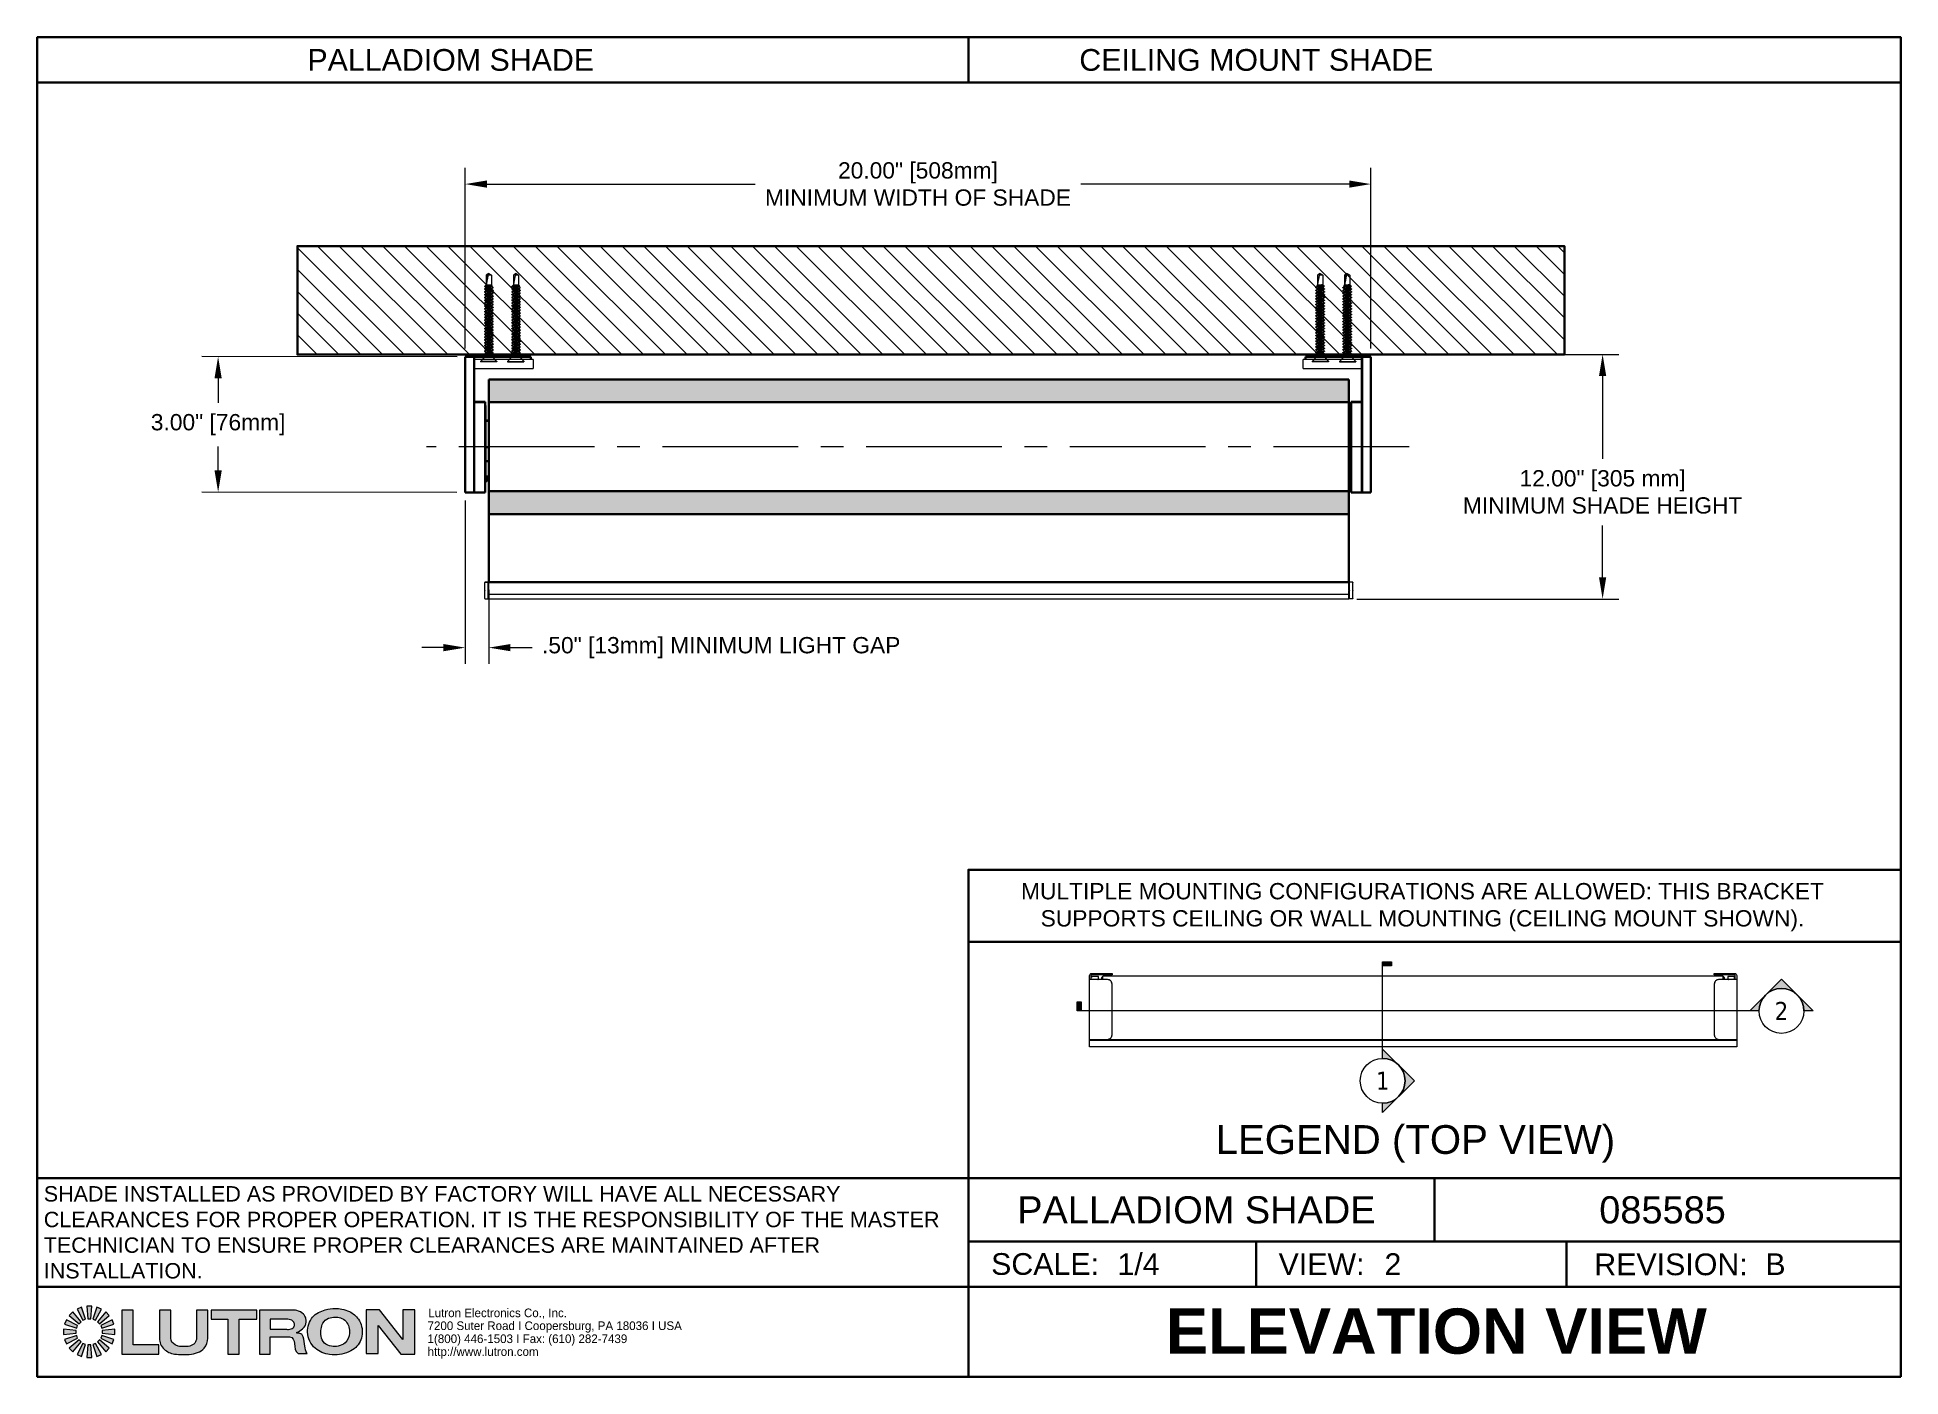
# Paper-space layout '085585-CEILING_ELEVATION' of a CAD drawing. Header units: inches. Extents: x 0.1 to 10.4, y 0.1 to 7.5.
# The model-space entities are those that its viewports show. They can reach past a viewport. Long polylines and large blocks are cut down to what shows.
import ezdxf
from ezdxf.enums import TextEntityAlignment as Align

# ---------------------------------------------------------------- set-up
doc = ezdxf.new("R2010")
doc.units = ezdxf.units.IN
doc.header["$MEASUREMENT"] = 0
doc.linetypes.add('CENTER2', pattern=[1.125, 0.75, -0.125, 0.125, -0.125])
doc.linetypes.add('HIDDEN2', pattern=[0.1875, 0.125, -0.0625])
doc.layers.get('0').update_dxf_attribs({"true_color": 0xc2ced6})
for name, color, linetype, lineweight in [('BORDER', 7, 'Continuous', 30), ('FABRIC-ROLL', 7, 'Continuous', 30), ('HEMBAR', 7, 'Continuous', 9), ('HEMBAR-ENDCAP', 7, 'Continuous', 9), ('SHADE-BRACKET', 7, 'Continuous', 30), ('STRUCTURE-SUB-STRUCTURE_THICK', 7, 'Continuous', 30), ('STRUCTURE-SUB-STRUCTURE_THIN', 7, 'Continuous', 9), ('SUB-BRACKET', 7, 'Continuous', 18), ('SUB-BRACKET_HARDWARE', 7, 'HIDDEN2', 5), ('TEXT', 7, 'Continuous', 18), ('TEXT @ 1', 7, 'Continuous', 18), ('TUBE', 7, 'HIDDEN2', 18)]:
    doc.layers.add(name, color=color, linetype=linetype, lineweight=lineweight)
doc.layers.add('VIEWPORT', color=2, linetype='Continuous')
doc.layers.get('VIEWPORT').off()
doc.styles.get("Standard").update_dxf_attribs({"font": 'arial.ttf'})
doc.styles.add('Tahoma', font='tahoma.ttf')
doc.styles.add('TEXTSTYLE_4', font='cgomg.ttf')
doc.styles.add('TEXTSTYLE_5', font='cgomgbd.ttf')
doc.dimstyles.new('MM IN LINE', dxfattribs={"dimscale": 0, "dimtxt": 0.09, "dimasz": 0.12, "dimexe": 0.09, "dimexo": 0.045, "dimgap": 0.0625, "dimtad": 0, "dimtih": 1, "dimtoh": 1, "dimrnd": 0.0625, "dimzin": 4, "dimdsep": 46, "dimtxsty": 'Standard', "dimcen": 0.045, "dimclrd": 256, "dimclre": 256, "dimclrt": 256, "dimadec": 0, "dimazin": 1, "dimtfac": 1, "dimtofl": 0, "dimtmove": 0, "dimatfit": 3, "dimfxl": 1, "dimtfill": 1, "dimtolj": 1, "dimtzin": 0, "dimlwd": -1, "dimlwe": -1, "dimarcsym": 0})

# ---------------------------------------------------------------- blocks, each defined once
blk = doc.blocks.new('*U4')
blk.add_hatch(color=256).paths.add_polyline_path([(0.125, 1.653), (0.125, 1.597), (0, 1.597), (0, 1.653)])
h = blk.add_hatch(color=256)
edge = h.paths.add_edge_path()
edge.add_line((0, 0.312), (0, 0.442))
edge.add_line((0, 0.442), (0.442, 0))
edge.add_line((0.442, 0), (0, -0.442))
edge.add_line((0, -0.442), (0, -0.312))
edge.add_arc((0, 0), 0.312, 270, 450)
blk.add_line((0, 0.312), (0, 1.653))
blk.add_lwpolyline([(0.125, 1.653), (0.125, 1.597), (0, 1.597), (0, 1.653)], close=True)
blk.add_lwpolyline([(0, 0.312), (0, 0.442), (0.442, 0), (0, -0.442), (0, -0.312, 1)], format="xyb", close=True)
blk.add_circle((0, 0), 0.312)
at = {"style": 'Tahoma', "flags": 8}
blk.add_attdef('VIEWNUMBER', text='', height=0.125, dxfattribs=at).set_placement((0, 0), align=Align.MIDDLE_CENTER)
blk = doc.blocks.new('*U3')
h = blk.add_hatch(color=256)
edge = h.paths.add_edge_path()
edge.add_line((-0.313, 0), (-0.442, 0))
edge.add_line((-0.442, 0), (0, 0.442))
edge.add_line((0, 0.442), (0.442, 0))
edge.add_line((0.442, 0), (0.312, 0))
edge.add_arc((0, 0), 0.312, 0, 180)
blk.add_hatch(color=256).paths.add_polyline_path([(-9.797, 0.125), (-9.741, 0.125), (-9.741, 0), (-9.797, 0)])
blk.add_line((-0.313, 0), (-9.797, 0))
blk.add_lwpolyline([(-0.313, 0), (-0.442, 0), (0, 0.442), (0.442, 0), (0.312, 0, 1)], format="xyb", close=True)
blk.add_lwpolyline([(-9.797, 0.125), (-9.741, 0.125), (-9.741, 0), (-9.797, 0)], close=True)
blk.add_circle((0, 0), 0.312)
at = {"style": 'Tahoma', "flags": 8}
blk.add_attdef('VIEWNUMBER', text='', height=0.125, dxfattribs=at).set_placement((0, 0), align=Align.MIDDLE_CENTER)
blk = doc.blocks.new('LANDSCAPE_BORDER')
at = {"layer": 'TEXT'}
h = blk.add_hatch(color=7, dxfattribs=at)
h.paths.add_polyline_path([(0.404, 0.445), (0.42, 0.445), (0.426, 0.515), (0.398, 0.515)])
h.paths.add_polyline_path([(0.42, 0.301), (0.404, 0.301), (0.398, 0.231), (0.426, 0.231)])
h.paths.add_polyline_path([(0.27, 0.359), (0.34, 0.365), (0.34, 0.381), (0.27, 0.387)])
h.paths.add_polyline_path([(0.484, 0.365), (0.554, 0.359), (0.554, 0.387), (0.484, 0.381)])
h.paths.add_polyline_path([(0.432, 0.443), (0.447, 0.437), (0.479, 0.499), (0.454, 0.509)])
h.paths.add_polyline_path([(0.392, 0.303), (0.377, 0.309), (0.345, 0.247), (0.37, 0.237)])
h.paths.add_polyline_path([(0.276, 0.415), (0.343, 0.393), (0.348, 0.408), (0.286, 0.44)])
h.paths.add_polyline_path([(0.476, 0.338), (0.538, 0.306), (0.548, 0.331), (0.482, 0.353)])
h.paths.add_polyline_path([(0.457, 0.429), (0.468, 0.418), (0.522, 0.464), (0.503, 0.483)])
h.paths.add_polyline_path([(0.367, 0.317), (0.356, 0.328), (0.302, 0.282), (0.321, 0.263)])
h.paths.add_polyline_path([(0.302, 0.464), (0.356, 0.418), (0.367, 0.429), (0.321, 0.483)])
h.paths.add_polyline_path([(0.457, 0.317), (0.503, 0.263), (0.522, 0.282), (0.468, 0.328)])
h.paths.add_polyline_path([(0.476, 0.408), (0.482, 0.393), (0.548, 0.415), (0.538, 0.44)])
h.paths.add_polyline_path([(0.348, 0.338), (0.343, 0.353), (0.276, 0.331), (0.286, 0.306)])
h.paths.add_polyline_path([(0.345, 0.499), (0.377, 0.437), (0.392, 0.443), (0.37, 0.509)])
h.paths.add_polyline_path([(0.432, 0.303), (0.454, 0.237), (0.479, 0.247), (0.447, 0.309)])
h = blk.add_hatch(color=7, dxfattribs=at)
edge = h.paths.add_edge_path()
edge.add_line((0.592, 0.25), (0.796, 0.25))
edge.add_line((0.796, 0.25), (0.796, 0.301))
edge.add_line((0.796, 0.301), (0.654, 0.301))
edge.add_line((0.654, 0.301), (0.654, 0.493))
edge.add_line((0.654, 0.493), (0.592, 0.493))
edge.add_line((0.592, 0.493), (0.592, 0.25))
edge = h.paths.add_edge_path()
edge.add_spline(control_points=[(0.8, 0.338), (0.799, 0.315), (0.819, 0.272), (0.877, 0.248), (0.925, 0.248), (0.968, 0.246), (1.01, 0.256), (1.056, 0.282), (1.067, 0.319), (1.068, 0.338)], knot_values=[0, 0, 0, 0, 0.188111, 0.359458, 0.484066, 0.584571, 0.714437, 0.834186, 1, 1, 1, 1], degree=3, periodic=0)
edge.add_line((1.068, 0.338), (1.068, 0.493))
edge.add_line((1.068, 0.493), (1.005, 0.493))
edge.add_line((1.005, 0.493), (1.005, 0.338))
edge.add_spline(control_points=[(1.005, 0.338), (1.004, 0.329), (0.997, 0.308), (0.966, 0.29), (0.934, 0.292), (0.906, 0.292), (0.877, 0.304), (0.862, 0.321), (0.862, 0.338)], knot_values=[0, 0, 0, 0, 0.15202, 0.320142, 0.51822, 0.660899, 0.757095, 1, 1, 1, 1], degree=3, periodic=0)
edge.add_line((0.862, 0.338), (0.862, 0.493))
edge.add_line((0.862, 0.493), (0.8, 0.493))
edge.add_line((0.8, 0.493), (0.8, 0.338))
h.paths.add_polyline_path([(1.086, 0.443), (1.178, 0.443), (1.178, 0.25), (1.241, 0.25), (1.241, 0.443), (1.337, 0.443), (1.337, 0.493), (1.086, 0.493)])
edge = h.paths.add_edge_path()
edge.add_line((1.353, 0.25), (1.412, 0.25))
edge.add_line((1.412, 0.25), (1.412, 0.345))
edge.add_line((1.412, 0.345), (1.519, 0.345))
edge.add_spline(control_points=[(1.519, 0.345), (1.539, 0.344), (1.55, 0.304), (1.548, 0.267), (1.566, 0.254)], knot_values=[0, 0, 0, 0, 0.461097, 1, 1, 1, 1], degree=3, periodic=0)
edge.add_line((1.566, 0.254), (1.615, 0.254))
edge.add_spline(control_points=[(1.615, 0.254), (1.608, 0.266), (1.601, 0.298), (1.599, 0.333), (1.585, 0.365), (1.572, 0.365), (1.559, 0.365)], knot_values=[0, 0, 0, 0, 0.309273, 0.686569, 0.804595, 1, 1, 1, 1], degree=3, periodic=0)
edge.add_line((1.559, 0.365), (1.559, 0.371))
edge.add_spline(control_points=[(1.559, 0.371), (1.571, 0.374), (1.589, 0.386), (1.608, 0.408), (1.611, 0.43), (1.609, 0.451), (1.594, 0.477), (1.567, 0.49), (1.544, 0.493), (1.534, 0.493), (1.529, 0.493)], knot_values=[0, 0, 0, 0, 0.183729, 0.323126, 0.41577, 0.510898, 0.645084, 0.849809, 0.930648, 1, 1, 1, 1], degree=3, periodic=0)
edge.add_line((1.529, 0.493), (1.353, 0.493))
edge.add_line((1.353, 0.493), (1.353, 0.25))
edge = h.paths.add_edge_path()
edge.add_line((1.412, 0.387), (1.501, 0.387))
edge.add_spline(control_points=[(1.501, 0.387), (1.508, 0.387), (1.527, 0.385), (1.547, 0.401), (1.546, 0.423), (1.53, 0.442), (1.511, 0.443), (1.501, 0.443)], knot_values=[0, 0, 0, 0, 0.230109, 0.419054, 0.563256, 0.732365, 1, 1, 1, 1], degree=3, periodic=0)
edge.add_line((1.501, 0.443), (1.412, 0.443))
edge.add_line((1.412, 0.443), (1.412, 0.387))
h.paths.add_polyline_path([(1.942, 0.254), (2.009, 0.254), (2.009, 0.408), (2.133, 0.25), (2.211, 0.25), (2.211, 0.495), (2.145, 0.495), (2.145, 0.331), (2.016, 0.495), (1.942, 0.495)])
edge = h.paths.add_edge_path()
edge.add_spline(control_points=[(1.771, 0.502), (1.752, 0.502), (1.707, 0.496), (1.636, 0.461), (1.606, 0.367), (1.65, 0.275), (1.729, 0.245), (1.795, 0.244), (1.844, 0.26), (1.897, 0.29), (1.93, 0.36), (1.91, 0.441), (1.857, 0.486), (1.81, 0.499), (1.783, 0.502), (1.771, 0.502)], knot_values=[0, 0, 0, 0, 0.06306, 0.155327, 0.255366, 0.367513, 0.466924, 0.528817, 0.591533, 0.641692, 0.734618, 0.832299, 0.906956, 0.958757, 1, 1, 1, 1], degree=3, periodic=0)
edge = h.paths.add_edge_path()
edge.add_spline(control_points=[(1.771, 0.454), (1.758, 0.454), (1.731, 0.452), (1.701, 0.425), (1.691, 0.387), (1.69, 0.348), (1.707, 0.306), (1.749, 0.292), (1.789, 0.292), (1.835, 0.31), (1.857, 0.368), (1.842, 0.426), (1.803, 0.453), (1.78, 0.454), (1.771, 0.454)], knot_values=[0, 0, 0, 0, 0.074304, 0.154386, 0.220079, 0.299568, 0.381617, 0.466113, 0.537445, 0.620684, 0.736064, 0.868297, 0.943341, 1, 1, 1, 1], degree=3, periodic=0)
at = {"layer": 'BORDER'}
for p, q in [((5.269, 7.275), (5.269, 7.525)), ((0.125, 7.275), (10.419, 7.275)), ((0.125, 1.222), (10.419, 1.222)), ((7.844, 1.222), (7.844, 0.872)), ((5.269, 0.872), (10.419, 0.872)), ((6.858, 0.622), (6.858, 0.872)), ((8.573, 0.622), (8.573, 0.872)), ((0.125, 0.622), (10.419, 0.622))]:
    blk.add_line(p, q, dxfattribs=at)
for points in [[(10.419, 0.125), (0.125, 0.125), (0.125, 7.525), (10.419, 7.525), (10.419, 0.125)], [(5.269, 2.528), (5.269, 2.926), (10.419, 2.926)], [(10.419, 2.528), (5.269, 2.528), (5.269, 0.125)]]:
    blk.add_lwpolyline(points, dxfattribs=at)
at = {"layer": 'TEXT'}
for p, q in [((6.006, 2.319), (6.006, 2.331)), ((9.444, 2.331), (9.444, 2.319))]:
    blk.add_line(p, q, dxfattribs=at)
at = {"layer": 'TEXT', "linetype": 'Continuous'}
for p, q in [((9.438, 2.338), (6.012, 2.338)), ((9.513, 1.982), (5.938, 1.982)), ((6.012, 1.987), (6.012, 1.989)), ((9.438, 1.987), (6.012, 1.987)), ((9.438, 1.989), (9.438, 1.987)), ((9.505, 1.982), (9.505, 1.989))]:
    blk.add_line(p, q, dxfattribs=at)
at = {"layer": 'TEXT', "color": 7, "linetype": 'Continuous'}
for p, q in [((0.286, 0.44), (0.276, 0.415)), ((0.276, 0.415), (0.343, 0.393)), ((0.321, 0.483), (0.302, 0.464)), ((0.27, 0.387), (0.27, 0.359)), ((0.34, 0.381), (0.27, 0.387)), ((0.27, 0.359), (0.34, 0.365)), ((0.343, 0.353), (0.276, 0.331)), ((0.276, 0.331), (0.286, 0.306)), ((0.34, 0.365), (0.34, 0.381)), ((0.302, 0.282), (0.321, 0.263))]:
    blk.add_line(p, q, dxfattribs=at)
at = {"layer": 'TEXT', "color": 7}
for p, q in [((0.348, 0.408), (0.286, 0.44)), ((0.302, 0.464), (0.356, 0.418)), ((0.367, 0.429), (0.321, 0.483)), ((0.37, 0.509), (0.345, 0.499)), ((0.345, 0.499), (0.377, 0.437)), ((0.356, 0.418), (0.367, 0.429)), ((0.392, 0.443), (0.37, 0.509)), ((0.377, 0.437), (0.392, 0.443)), ((0.398, 0.515), (0.404, 0.445)), ((0.426, 0.515), (0.398, 0.515)), ((0.404, 0.445), (0.42, 0.445)), ((0.42, 0.445), (0.426, 0.515)), ((0.454, 0.509), (0.432, 0.443)), ((0.432, 0.443), (0.447, 0.437)), ((0.447, 0.437), (0.479, 0.499)), ((0.479, 0.499), (0.454, 0.509)), ((0.503, 0.483), (0.457, 0.429)), ((0.457, 0.429), (0.468, 0.418)), ((0.468, 0.418), (0.522, 0.464)), ((0.538, 0.44), (0.476, 0.408)), ((0.482, 0.393), (0.548, 0.415)), ((0.522, 0.464), (0.503, 0.483)), ((0.548, 0.415), (0.538, 0.44)), ((0.592, 0.493), (0.592, 0.25)), ((0.654, 0.493), (0.592, 0.493)), ((0.654, 0.301), (0.654, 0.493)), ((0.8, 0.493), (0.8, 0.338)), ((0.862, 0.493), (0.8, 0.493)), ((0.862, 0.338), (0.862, 0.493)), ((1.005, 0.493), (1.005, 0.338)), ((1.068, 0.493), (1.005, 0.493)), ((1.068, 0.338), (1.068, 0.493)), ((1.086, 0.493), (1.086, 0.443)), ((1.337, 0.493), (1.086, 0.493)), ((1.086, 0.443), (1.178, 0.443)), ((1.178, 0.443), (1.178, 0.25)), ((1.241, 0.25), (1.241, 0.443)), ((1.241, 0.443), (1.337, 0.443)), ((1.337, 0.443), (1.337, 0.493)), ((1.353, 0.493), (1.353, 0.25)), ((1.529, 0.493), (1.353, 0.493)), ((1.412, 0.443), (1.412, 0.387)), ((1.501, 0.443), (1.412, 0.443)), ((1.942, 0.495), (1.942, 0.254)), ((2.016, 0.495), (1.942, 0.495)), ((2.145, 0.331), (2.016, 0.495)), ((2.145, 0.495), (2.145, 0.331)), ((2.211, 0.495), (2.145, 0.495)), ((2.211, 0.25), (2.211, 0.495)), ((0.286, 0.306), (0.348, 0.338)), ((0.356, 0.328), (0.302, 0.282)), ((0.321, 0.263), (0.367, 0.317)), ((0.343, 0.393), (0.348, 0.408)), ((0.348, 0.338), (0.343, 0.353)), ((0.377, 0.309), (0.345, 0.247)), ((0.367, 0.317), (0.356, 0.328)), ((0.392, 0.303), (0.377, 0.309)), ((0.447, 0.309), (0.432, 0.303)), ((0.479, 0.247), (0.447, 0.309)), ((0.468, 0.328), (0.457, 0.317)), ((0.457, 0.317), (0.503, 0.263)), ((0.522, 0.282), (0.468, 0.328)), ((0.476, 0.408), (0.482, 0.393)), ((0.482, 0.353), (0.476, 0.338)), ((0.476, 0.338), (0.538, 0.306)), ((0.548, 0.331), (0.482, 0.353)), ((0.554, 0.387), (0.484, 0.381)), ((0.484, 0.381), (0.484, 0.365)), ((0.484, 0.365), (0.554, 0.359)), ((0.538, 0.306), (0.548, 0.331)), ((0.554, 0.359), (0.554, 0.387)), ((1.412, 0.387), (1.501, 0.387)), ((1.412, 0.25), (1.412, 0.345)), ((1.412, 0.345), (1.519, 0.345)), ((1.559, 0.365), (1.559, 0.371)), ((2.009, 0.254), (2.009, 0.408)), ((2.009, 0.408), (2.133, 0.25)), ((0.345, 0.247), (0.37, 0.237)), ((0.37, 0.237), (0.392, 0.303)), ((0.404, 0.301), (0.398, 0.231)), ((0.398, 0.231), (0.426, 0.231)), ((0.42, 0.301), (0.404, 0.301)), ((0.426, 0.231), (0.42, 0.301)), ((0.432, 0.303), (0.454, 0.237)), ((0.454, 0.237), (0.479, 0.247)), ((0.503, 0.263), (0.522, 0.282)), ((0.592, 0.25), (0.796, 0.25)), ((0.796, 0.301), (0.654, 0.301)), ((0.796, 0.25), (0.796, 0.301)), ((1.178, 0.25), (1.241, 0.25)), ((1.353, 0.25), (1.412, 0.25)), ((1.566, 0.254), (1.615, 0.254)), ((1.942, 0.254), (2.009, 0.254)), ((2.133, 0.25), (2.211, 0.25))]:
    blk.add_line(p, q, dxfattribs=at)
at = {"layer": 'TEXT'}
for points in [[(9.502, 2.353, -0.414214), (9.513, 2.342), (9.513, 1.948), (5.938, 1.948), (5.938, 2.342, -0.414214), (5.949, 2.353), (6.062, 2.353), (6.062, 2.345)], [(5.938, 1.989), (5.949, 1.989), (6.037, 1.989, 0.414214), (6.062, 2.014), (6.062, 2.294, 0.414214), (6.037, 2.319), (5.949, 2.319), (5.938, 2.319)], [(6.062, 2.345), (5.949, 2.345, 0.414214), (5.945, 2.342), (5.945, 2.319)], [(5.984, 2.319), (5.985, 2.32, 0.198912), (5.988, 2.325), (5.988, 2.334, 0.414214), (5.984, 2.337), (5.952, 2.337, 0.414214), (5.949, 2.334), (5.949, 2.331), (5.945, 2.331)]]:
    blk.add_lwpolyline(points, format="xyb", dxfattribs=at)
at = {"layer": 'TEXT', "linetype": 'Continuous'}
for points in [[(6.012, 2.319), (6.012, 2.32), (6.012, 2.33), (6.012, 2.338)], [(9.438, 2.319), (9.438, 2.32), (9.438, 2.33), (9.438, 2.338)]]:
    blk.add_lwpolyline(points, dxfattribs=at)
for points in [[(9.505, 2.319), (9.505, 2.342, 0.414214), (9.502, 2.345), (9.389, 2.345), (9.389, 2.353), (9.502, 2.353)], [(9.513, 2.319), (9.502, 2.319), (9.413, 2.319, 0.414214), (9.389, 2.294), (9.389, 2.014, 0.414214), (9.413, 1.989), (9.502, 1.989), (9.513, 1.989)], [(9.501, 2.319), (9.501, 2.337), (9.463, 2.337), (9.463, 2.325, 0.198912), (9.465, 2.32), (9.467, 2.319)]]:
    blk.add_lwpolyline(points, format="xyb", dxfattribs=at)
at = {"layer": 'TEXT'}
for centre, start, end in [((6.012, 2.331), 91, 180), ((9.438, 2.331), 0, 89)]:
    blk.add_arc(centre, 0.00596, start, end, dxfattribs=at)
at = {"layer": 'TEXT', "color": 7}
for points, knots in [([(1.501, 0.387), (1.508, 0.387), (1.527, 0.385), (1.547, 0.401), (1.546, 0.423), (1.53, 0.442), (1.511, 0.443), (1.501, 0.443)], [0, 0, 0, 0, 0.230109, 0.419054, 0.563256, 0.732365, 1, 1, 1, 1]), ([(1.559, 0.371), (1.571, 0.374), (1.589, 0.386), (1.608, 0.408), (1.611, 0.43), (1.609, 0.451), (1.594, 0.477), (1.567, 0.49), (1.544, 0.493), (1.534, 0.493), (1.529, 0.493)], [0, 0, 0, 0, 0.183729, 0.323126, 0.41577, 0.510898, 0.645084, 0.849809, 0.930648, 1, 1, 1, 1]), ([(1.771, 0.502), (1.752, 0.502), (1.707, 0.496), (1.636, 0.461), (1.606, 0.367), (1.65, 0.275), (1.729, 0.245), (1.795, 0.244), (1.844, 0.26), (1.897, 0.29), (1.93, 0.36), (1.91, 0.441), (1.857, 0.486), (1.81, 0.499), (1.783, 0.502), (1.771, 0.502)], [0, 0, 0, 0, 0.06306, 0.155327, 0.255366, 0.367513, 0.466924, 0.528817, 0.591533, 0.641692, 0.734618, 0.832299, 0.906956, 0.958757, 1, 1, 1, 1]), ([(1.771, 0.454), (1.758, 0.454), (1.731, 0.452), (1.701, 0.425), (1.691, 0.387), (1.69, 0.348), (1.707, 0.306), (1.749, 0.292), (1.789, 0.292), (1.835, 0.31), (1.857, 0.368), (1.842, 0.426), (1.803, 0.453), (1.78, 0.454), (1.771, 0.454)], [0, 0, 0, 0, 0.074304, 0.154386, 0.220079, 0.299568, 0.381617, 0.466113, 0.537445, 0.620684, 0.736064, 0.868297, 0.943341, 1, 1, 1, 1]), ([(0.8, 0.338), (0.799, 0.315), (0.819, 0.272), (0.877, 0.248), (0.925, 0.248), (0.968, 0.246), (1.01, 0.256), (1.056, 0.282), (1.067, 0.319), (1.068, 0.338)], [0, 0, 0, 0, 0.188111, 0.359458, 0.484066, 0.584571, 0.714437, 0.834186, 1, 1, 1, 1]), ([(1.005, 0.338), (1.004, 0.329), (0.997, 0.308), (0.966, 0.29), (0.934, 0.292), (0.906, 0.292), (0.877, 0.304), (0.862, 0.321), (0.862, 0.338)], [0, 0, 0, 0, 0.15202, 0.320142, 0.51822, 0.660899, 0.757095, 1, 1, 1, 1]), ([(1.519, 0.345), (1.539, 0.344), (1.55, 0.304), (1.548, 0.267), (1.566, 0.254)], [0, 0, 0, 0, 0.461097, 1, 1, 1, 1]), ([(1.615, 0.254), (1.608, 0.266), (1.601, 0.298), (1.599, 0.333), (1.585, 0.365), (1.572, 0.365), (1.559, 0.365)], [0, 0, 0, 0, 0.309273, 0.686569, 0.804595, 1, 1, 1, 1])]:
    blk.add_open_spline(points, degree=3, knots=knots, dxfattribs=at)
at = {"layer": 'TEXT @ 1'}
ref = blk.add_blockref('*U4', (7.557, 1.76), dxfattribs=dict(at, xscale=0.3972, yscale=0.3972, zscale=0.3972))
ref.add_attrib('VIEWNUMBER', '1', dxfattribs={"layer": '0', "height": 0.0993, "style": 'Tahoma'}).set_placement((7.557, 1.76), align=Align.MIDDLE_CENTER)
ref = blk.add_blockref('*U3', (9.76, 2.146), dxfattribs=dict(at, xscale=0.3972, yscale=0.3972, zscale=0.3972))
ref.add_attrib('VIEWNUMBER', '2', dxfattribs={"layer": '0', "height": 0.0993, "style": 'Tahoma'}).set_placement((9.76, 2.146), align=Align.MIDDLE_CENTER)
at = {"layer": 'TEXT', "color": 7, "lineweight": 15}
for s, style, p in [('7200 Suter Road I Coopersburg, PA 18036 I USA', 'TEXTSTYLE_4', (2.281, 0.383)), ('Lutron Electronics Co., Inc.', 'TEXTSTYLE_5', (2.285, 0.454)), ('1(800) 446-1503 I Fax: (610) 282-7439', 'TEXTSTYLE_4', (2.281, 0.311)), ('http://www.lutron.com', 'TEXTSTYLE_4', (2.281, 0.24))]:
    blk.add_text(s, height=0.04772, dxfattribs=dict(at, style=style)).set_placement(p)
at = {"layer": 'TEXT'}
for s, width, gutter_width, heights, insert, char_height, attachment_point in [('MULTIPLE MOUNTING CONFIGURATIONS ARE ALLOWED: THIS BRACKET \\PSUPPORTS CEILING OR WALL MOUNTING (CEILING MOUNT SHOWN).', 4.47102, 1, [0], (7.777, 2.719), 0.09, 5), ('LEGEND (TOP VIEW)', 24.05826, 1, [0], (6.634, 1.515), 0.15888, 1), ('SHADE INSTALLED AS PROVIDED BY FACTORY WILL HAVE ALL NECESSARY CLEARANCES FOR PROPER OPERATION. IT IS THE RESPONSIBILITY OF THE MASTER TECHNICIAN TO ENSURE PROPER CLEARANCES ARE MAINTAINED AFTER INSTALLATION.', 5.08027, 0.681, [0.538], (0.161, 1.178), 0.085, 1), ('SCALE:', 1.71457, 1, [0], (5.394, 0.747), 0.12, 4), ('VIEW:', 1.71457, 1, [0], (6.982, 0.747), 0.12, 4), ('REVISION:', 1.71462, 1, [0], (8.726, 0.745), 0.12, 4), ('\\pi1.09063;{\\fArial|b1|i0|c0|p34;ELEVATION VIEW}', 5.14375, 1, [0], (5.269, 0.502), 0.25, 1)]:
    blk.add_mtext_dynamic_manual_height_columns(s, width=width, gutter_width=gutter_width, heights=heights, dxfattribs=dict(at, insert=insert, char_height=char_height, attachment_point=attachment_point))
blk = doc.blocks.new('LANDSCAPE_TITLE_BK_ATTRIBUTE')
for tag, height, p in [('CONSUMER/CONTRACT_ROLLER________', 0.12, (2.409, 7.4)), ('MOUNT', 0.12, (6.859, 7.4)), ('FAMILY', 0.15, (6.528, 1.047)), ('PN', 0.15, (9.103, 1.047))]:
    blk.add_attdef(tag, text='', height=height).set_placement(p, align=Align.MIDDLE_CENTER)
for tag, p in [('#/#', (6.092, 0.747)), ('VIEW', (7.567, 0.747)), ('REV', (9.671, 0.747))]:
    blk.add_attdef(tag, text='', height=0.12).set_placement(p, align=Align.MIDDLE_LEFT)
blk = doc.blocks.new('CEILING_1-ROLL_21-INCH-ROLL')
at = {"layer": 'STRUCTURE-SUB-STRUCTURE_THIN'}
h = blk.add_hatch(dxfattribs=at)
h.set_pattern_fill('ANSI31', color=256, scale=0.68, angle=90)
h.set_pattern_definition([(135, (11.235824, 5.22275), (-0.0601041, -0.0601041), [])])
h.paths.add_polyline_path([(9.56, 6.294), (9.56, 6.894), (2.561, 6.894), (2.561, 6.294)])
at = {"layer": 'STRUCTURE-SUB-STRUCTURE_THICK'}
blk.add_lwpolyline([(9.56, 6.294), (9.56, 6.894), (2.561, 6.894), (2.561, 6.294)], close=True, dxfattribs=at)
blk = doc.blocks.new('*D11')
at = {"layer": 'Defpoints', "color": 0, "transparency": 16777216}
for p in [(7.472, 5.773), (8.772, 5.773), (7.369, 4.421)]:
    blk.add_point(p, dxfattribs=at)
at = {"layer": 'TEXT', "transparency": 16777216}
for p, q in [((7.517, 5.773), (8.862, 5.773)), ((8.772, 5.653), (8.772, 5.197)), ((8.772, 4.541), (8.772, 4.828)), ((7.414, 4.421), (8.862, 4.421))]:
    blk.add_line(p, q, dxfattribs=at)
for points in [[(8.752, 5.653), (8.792, 5.653), (8.772, 5.773)], [(8.752, 4.541), (8.792, 4.541), (8.772, 4.421)]]:
    blk.add_solid(points, dxfattribs=at)
at = {"layer": 'TEXT', "transparency": 16777216, "insert": (8.772, 5.013), "char_height": 0.09, "attachment_point": 5, "bg_fill": 3, "box_fill_scale": 1.25, "bg_fill_color": 256, "bg_fill_true_color": 13158600, "bg_fill_transparency": 0}
blk.add_mtext('\\A1;12.00" [305 mm] \\PMINIMUM SHADE HEIGHT', dxfattribs=at)
blk = doc.blocks.new('*D30')
at = {"layer": 'Defpoints', "color": 0, "transparency": 16777216}
for p in [(1.124, 5.761), (2.489, 5.76), (2.488, 5.011)]:
    blk.add_point(p, dxfattribs=at)
at = {"layer": 'TEXT', "transparency": 16777216}
for p, q in [((2.444, 5.76), (1.034, 5.761)), ((1.124, 5.641), (1.124, 5.505)), ((1.124, 5.132), (1.124, 5.265)), ((2.443, 5.011), (1.034, 5.012))]:
    blk.add_line(p, q, dxfattribs=at)
for points in [[(1.104, 5.641), (1.144, 5.641), (1.124, 5.761)], [(1.104, 5.132), (1.144, 5.132), (1.124, 5.012)]]:
    blk.add_solid(points, dxfattribs=at)
at = {"layer": 'TEXT', "transparency": 16777216, "insert": (1.124, 5.385), "char_height": 0.09, "attachment_point": 5, "bg_fill": 3, "box_fill_scale": 1.25, "bg_fill_color": 256, "bg_fill_true_color": 13158600, "bg_fill_transparency": 0}
blk.add_mtext('\\A1;3.00" [76mm]', dxfattribs=at)
blk = doc.blocks.new('*D31')
at = {"layer": 'Defpoints', "color": 0, "transparency": 16777216}
for p in [(2.489, 5.01), (2.619, 4.517), (2.619, 4.153)]:
    blk.add_point(p, dxfattribs=at)
at = {"layer": 'TEXT', "transparency": 16777216}
for p, q in [((2.489, 4.965), (2.489, 4.063)), ((2.619, 4.472), (2.619, 4.063)), ((2.369, 4.153), (2.249, 4.153)), ((2.739, 4.153), (2.859, 4.153))]:
    blk.add_line(p, q, dxfattribs=at)
for points in [[(2.369, 4.173), (2.369, 4.133), (2.489, 4.153)], [(2.739, 4.173), (2.739, 4.133), (2.619, 4.153)]]:
    blk.add_solid(points, dxfattribs=at)
at = {"layer": 'TEXT', "transparency": 16777216, "insert": (3.903, 4.153), "char_height": 0.09, "attachment_point": 5, "bg_fill": 3, "box_fill_scale": 1.25, "bg_fill_color": 256, "bg_fill_true_color": 13158600, "bg_fill_transparency": 0}
blk.add_mtext('\\A1;.50" [13mm] MINIMUM LIGHT GAP', dxfattribs=at)
blk = doc.blocks.new('*D32')
at = {"layer": 'Defpoints', "color": 0, "transparency": 16777216}
for p in [(7.492, 6.714), (2.489, 5.76), (7.492, 5.76)]:
    blk.add_point(p, dxfattribs=at)
at = {"layer": 'TEXT', "transparency": 16777216}
for p, q in [((2.489, 5.805), (2.489, 6.804)), ((7.492, 5.805), (7.492, 6.804)), ((2.609, 6.714), (4.091, 6.714)), ((7.372, 6.714), (5.89, 6.714))]:
    blk.add_line(p, q, dxfattribs=at)
for points in [[(2.609, 6.734), (2.609, 6.694), (2.489, 6.714)], [(7.372, 6.734), (7.372, 6.694), (7.492, 6.714)]]:
    blk.add_solid(points, dxfattribs=at)
at = {"layer": 'TEXT', "transparency": 16777216, "insert": (4.99, 6.714), "char_height": 0.09, "attachment_point": 5, "bg_fill": 3, "box_fill_scale": 1.25, "bg_fill_color": 256, "bg_fill_true_color": 13158600, "bg_fill_transparency": 0}
blk.add_mtext('\\A1;20.00" [508mm]\\PMINIMUM WIDTH OF SHADE', dxfattribs=at)
blk = doc.blocks.new('FABRIC-ROLL-085585')
at = {"layer": 'FABRIC-ROLL', "transparency": 33554559, "extrusion": (0, 0, -1)}
h = blk.add_hatch(color=254, dxfattribs=at)
h.paths.add_polyline_path([(-21.5, -1.128), (-21.5, -1.634), (-2.5, -1.634), (-2.5, -1.128)])
h.paths.add_polyline_path([(-21.5, 1.343), (-21.5, 0.837), (-2.5, 0.837), (-2.5, 1.343)])
at = {"layer": 'FABRIC-ROLL'}
for p, q in [((21.5, 1.343), (2.5, 1.343)), ((2.5, 1.343), (2.5, 0.837)), ((21.5, 0.837), (21.5, 1.343)), ((2.5, 0.837), (21.5, 0.837)), ((2.5, 0.837), (2.5, -1.128)), ((21.5, 0.837), (21.5, -1.128)), ((21.5, -1.128), (2.5, -1.128)), ((2.5, -1.128), (2.5, -1.634)), ((21.5, -1.634), (21.5, -1.128)), ((2.5, -1.634), (21.5, -1.634)), ((2.5, -1.634), (2.5, -3.137)), ((21.5, -1.634), (21.5, -3.137)), ((2.5, -3.137), (21.5, -3.137))]:
    blk.add_line(p, q, dxfattribs=at)
at = {"layer": 'FABRIC-ROLL', "extrusion": (0, 0, -1)}
for p, q in [((2.5, 1.343), (2.5, 0.837)), ((21.5, 1.343), (2.5, 1.343)), ((21.5, 0.837), (21.5, 1.343)), ((2.5, -1.128), (2.5, -1.634)), ((21.5, -1.634), (21.5, -1.128)), ((2.5, -1.634), (21.5, -1.634))]:
    blk.add_line(p, q, dxfattribs=at)
blk = doc.blocks.new('HEMBAR-085585')
at = {"layer": 'HEMBAR'}
for p, q in [((2.5, -3.137), (2.5, -3.14)), ((21.5, -3.137), (2.5, -3.137)), ((21.5, -3.138), (2.5, -3.138)), ((2.5, -3.311), (2.5, -3.14)), ((21.5, -3.137), (21.5, -3.14)), ((21.5, -3.311), (21.5, -3.14)), ((2.5, -3.311), (2.5, -3.325)), ((2.5, -3.499), (2.5, -3.325)), ((21.5, -3.415), (2.5, -3.415)), ((2.5, -3.499), (2.5, -3.514)), ((21.5, -3.514), (2.5, -3.514)), ((2.5, -3.514), (2.5, -3.514)), ((21.5, -3.514), (2.5, -3.514)), ((21.5, -3.311), (21.5, -3.325)), ((21.5, -3.499), (21.5, -3.325)), ((21.5, -3.499), (21.5, -3.514)), ((21.5, -3.514), (21.5, -3.514))]:
    blk.add_line(p, q, dxfattribs=at)
blk = doc.blocks.new('HEMBAR-ENDCAP-085585')
at = {"layer": 'HEMBAR-ENDCAP'}
for p, q in [((2.41, -3.14), (2.41, -3.143)), ((2.485, -3.14), (2.41, -3.14)), ((2.41, -3.14), (2.485, -3.14)), ((2.41, -3.316), (2.41, -3.143)), ((2.485, -3.14), (2.485, -3.143)), ((2.485, -3.316), (2.485, -3.143)), ((2.485, -3.174), (2.5, -3.174)), ((21.515, -3.174), (21.5, -3.174)), ((21.515, -3.14), (21.515, -3.143)), ((21.59, -3.14), (21.515, -3.14)), ((21.59, -3.14), (21.515, -3.14)), ((21.515, -3.316), (21.515, -3.143)), ((21.59, -3.14), (21.59, -3.143)), ((21.59, -3.316), (21.59, -3.143)), ((2.41, -3.316), (2.41, -3.325)), ((2.41, -3.499), (2.41, -3.325)), ((2.41, -3.499), (2.41, -3.509)), ((2.41, -3.509), (2.485, -3.509)), ((2.485, -3.316), (2.485, -3.325)), ((2.485, -3.499), (2.485, -3.325)), ((2.485, -3.481), (2.5, -3.481)), ((2.485, -3.499), (2.485, -3.509)), ((21.515, -3.481), (21.5, -3.481)), ((21.515, -3.316), (21.515, -3.325)), ((21.515, -3.499), (21.515, -3.325)), ((21.515, -3.499), (21.515, -3.509)), ((21.59, -3.509), (21.515, -3.509)), ((21.59, -3.316), (21.59, -3.325)), ((21.59, -3.499), (21.59, -3.325)), ((21.59, -3.499), (21.59, -3.509))]:
    blk.add_line(p, q, dxfattribs=at)
blk = doc.blocks.new('TUBE')
at = {"layer": 'TUBE', "extrusion": (0, 0, -1)}
for p, q in [((8.535, 10.486), (27.535, 10.486)), ((27.535, 8.522), (8.535, 8.522))]:
    blk.add_line(p, q, dxfattribs=at)
at = {"layer": 'TUBE'}
for points in [[(8.535, 10.486), (8.535, 8.522)], [(27.535, 10.486), (27.535, 8.522)]]:
    blk.add_lwpolyline(points, dxfattribs=at)
blk = doc.blocks.new('SHADE-BRACKET-085585')
at = {"color": 7, "linetype": 'Continuous'}
for centre, radius, start, end in [((27.485, 8.975), 0.0851, 52.0692, 53.7331), ((27.483, 8.974), 0.0846, 51.4338, 51.9086), ((27.483, 8.974), 0.0846, 51.0588, 51.4337), ((27.482, 8.974), 0.0848, 49.2259, 51.0583), ((27.485, 8.975), 0.0849, 51.4237, 52.0689), ((27.485, 8.975), 0.085, 49.6522, 51.4232)]:
    blk.add_arc(centre, radius, start, end, dxfattribs=at)
at = {"layer": 'SHADE-BRACKET', "linetype": 'Continuous'}
for p, q in [((8.011, 11.614), (8.013, 11.616)), ((8.011, 11.614), (8.011, 8.618)), ((8.012, 11.615), (8.013, 11.614)), ((8.209, 11.616), (8.013, 11.616)), ((8.013, 11.614), (8.013, 8.616)), ((8.209, 11.614), (8.013, 11.614)), ((8.209, 11.616), (8.211, 11.614)), ((8.21, 11.615), (8.209, 11.614)), ((8.209, 8.616), (8.209, 11.614)), ((9.459, 11.616), (8.21, 11.616)), ((8.211, 8.616), (8.211, 11.614)), ((9.461, 11.614), (8.212, 11.614)), ((9.459, 11.616), (9.461, 11.614)), ((9.461, 11.614), (9.461, 11.556)), ((26.577, 11.614), (26.579, 11.616)), ((26.577, 11.556), (26.577, 11.614)), ((27.827, 11.614), (26.577, 11.614)), ((27.829, 11.616), (26.579, 11.616)), ((27.827, 11.614), (27.829, 11.616)), ((27.827, 8.616), (27.827, 11.614)), ((27.829, 11.614), (27.828, 11.615)), ((28.025, 11.616), (27.829, 11.616)), ((27.829, 11.614), (27.829, 8.616)), ((28.025, 11.614), (27.829, 11.614)), ((28.027, 11.614), (28.025, 11.616)), ((28.026, 11.615), (28.025, 11.614)), ((28.025, 8.616), (28.025, 11.614)), ((28.027, 8.618), (28.027, 11.614)), ((8.451, 10.616), (8.211, 10.616)), ((8.451, 8.616), (8.451, 10.616)), ((8.451, 10.541), (8.459, 10.541)), ((8.459, 10.524), (8.451, 10.524)), ((8.459, 8.878), (8.459, 10.541)), ((8.461, 10.539), (8.459, 10.541)), ((8.461, 10.522), (8.459, 10.524)), ((8.461, 8.88), (8.461, 10.539)), ((27.577, 10.539), (27.577, 8.88)), ((27.579, 10.541), (27.579, 8.878)), ((27.587, 10.616), (27.587, 8.616)), ((27.587, 10.616), (27.827, 10.616)), ((8.461, 10.203), (8.535, 10.203)), ((27.577, 10.092), (27.535, 10.103)), ((8.461, 9.616), (8.535, 9.616)), ((27.535, 9.616), (27.577, 9.616)), ((8.011, 9.079), (8.011, 9.081)), ((8.477, 9.31), (8.461, 9.311)), ((8.535, 9.31), (8.477, 9.31)), ((8.451, 8.878), (8.459, 8.878)), ((8.47, 8.856), (8.451, 8.856)), ((8.461, 8.88), (8.459, 8.878)), ((8.485, 8.871), (8.488, 8.991)), ((8.486, 8.877), (8.487, 8.885)), ((8.487, 8.885), (8.49, 8.893)), ((8.49, 8.893), (8.496, 8.899)), ((8.496, 8.899), (8.503, 8.904)), ((8.503, 8.904), (8.51, 8.906)), ((8.51, 8.906), (8.515, 8.906)), ((8.515, 8.906), (8.535, 8.906)), ((27.567, 8.858), (27.567, 8.974)), ((27.577, 8.88), (27.579, 8.878)), ((27.578, 8.848), (27.587, 8.848)), ((27.579, 8.878), (27.587, 8.878)), ((27.584, 8.849), (27.587, 8.848)), ((8.011, 8.618), (8.013, 8.616)), ((8.013, 8.616), (8.209, 8.616)), ((8.211, 8.618), (8.209, 8.616)), ((8.451, 8.616), (8.211, 8.616)), ((27.587, 8.616), (27.827, 8.616)), ((27.827, 8.618), (27.829, 8.616)), ((28.025, 8.616), (27.829, 8.616)), ((28.027, 8.618), (28.025, 8.616))]:
    blk.add_line(p, q, dxfattribs=at)
for centre, radius, start, end in [((8.482, 9.586), 0.03, 90.0018, 134.5351), ((8.47, 8.871), 0.015, 270, 358.5), ((27.482, 8.974), 0.085, 359.9971, 49.2297), ((27.485, 8.975), 0.085, 0.1451, 49.6771), ((27.577, 8.858), 0.01, 180.0107, 272.011), ((27.588, 8.858), 0.0101, 180.4376, 247.3227)]:
    blk.add_arc(centre, radius, start, end, dxfattribs=at)
blk = doc.blocks.new('SUB-BRACKET-085585')
at = {"layer": 'SUB-BRACKET', "linetype": 'Continuous'}
for p, q in [((9.511, 11.556), (8.211, 11.556)), ((9.511, 11.556), (9.511, 11.356)), ((26.527, 11.356), (26.527, 11.556)), ((27.827, 11.556), (26.527, 11.556)), ((8.211, 11.356), (9.511, 11.356)), ((26.527, 11.356), (27.827, 11.356))]:
    blk.add_line(p, q, dxfattribs=at)
blk = doc.blocks.new('ROLL-085585')
at = {"layer": 'SHADE-BRACKET'}
for p, q in [((21.55, -0.167), (21.55, -0.074)), ((21.55, -0.642), (21.55, -0.549))]:
    blk.add_line(p, q, dxfattribs=at)
at = {"layer": 'FABRIC-ROLL'}
blk.add_blockref('FABRIC-ROLL-085585', (0, 0), dxfattribs=at)
at = {"layer": 'HEMBAR'}
blk.add_blockref('HEMBAR-085585', (0, 0), dxfattribs=at)
at = {"layer": 'HEMBAR-ENDCAP'}
blk.add_blockref('HEMBAR-ENDCAP-085585', (0, 0), dxfattribs=at)
at = {"layer": 'SUB-BRACKET_HARDWARE'}
for name in ['SHADE-BRACKET-085585', 'SUB-BRACKET-085585']:
    blk.add_blockref(name, (-6.035, -9.774), dxfattribs=at)
at = {"layer": 'TUBE'}
blk.add_blockref('TUBE', (-6.035, -9.65), dxfattribs=at)
blk = doc.blocks.new('SCREW1-085585')
at = {"layer": 'SUB-BRACKET_HARDWARE'}
for p, q in [((8.463, 13.192), (8.442, 13.171)), ((8.471, 13.197), (8.463, 13.192)), ((8.489, 13.206), (8.471, 13.197)), ((8.48, 13.203), (8.471, 13.197)), ((8.536, 13.456), (8.478, 13.415)), ((8.478, 13.415), (8.478, 13.201)), ((8.48, 13.415), (8.478, 13.415)), ((8.48, 13.415), (8.48, 13.215)), ((8.489, 13.206), (8.48, 13.203)), ((8.489, 13.206), (8.594, 13.206)), ((8.519, 13.415), (8.534, 13.446)), ((8.594, 13.415), (8.519, 13.415)), ((8.536, 13.456), (8.594, 13.415)), ((8.592, 13.178), (8.602, 13.184)), ((8.594, 13.415), (8.594, 13.206)), ((8.594, 13.206), (8.61, 13.19)), ((8.594, 13.18), (8.594, 13.169)), ((8.602, 13.184), (8.61, 13.189)), ((8.61, 13.189), (8.61, 13.19)), ((8.441, 13.116), (8.443, 13.118)), ((8.441, 13.116), (8.441, 13.109)), ((8.441, 13.109), (8.443, 13.107)), ((8.441, 13.054), (8.443, 13.056)), ((8.441, 13.054), (8.441, 13.046)), ((8.441, 13.046), (8.443, 13.044)), ((8.441, 12.991), (8.443, 12.993)), ((8.441, 12.991), (8.441, 12.984)), ((8.441, 12.984), (8.443, 12.982)), ((8.441, 12.929), (8.443, 12.931)), ((8.441, 12.929), (8.441, 12.921)), ((8.441, 12.921), (8.443, 12.919)), ((8.441, 12.866), (8.443, 12.868)), ((8.441, 12.866), (8.441, 12.859)), ((8.441, 12.859), (8.443, 12.857)), ((8.441, 12.804), (8.443, 12.806)), ((8.441, 12.804), (8.441, 12.796)), ((8.441, 12.796), (8.443, 12.794)), ((8.443, 13.17), (8.442, 13.171)), ((8.443, 13.17), (8.443, 13.169)), ((8.443, 13.169), (8.456, 13.162)), ((8.456, 13.126), (8.443, 13.118)), ((8.443, 13.107), (8.456, 13.099)), ((8.456, 13.063), (8.443, 13.055)), ((8.443, 13.044), (8.456, 13.037)), ((8.456, 13.001), (8.443, 12.993)), ((8.443, 12.982), (8.456, 12.974)), ((8.456, 12.938), (8.443, 12.93)), ((8.443, 12.919), (8.456, 12.912)), ((8.456, 12.876), (8.443, 12.868)), ((8.443, 12.857), (8.456, 12.849)), ((8.456, 12.813), (8.443, 12.805)), ((8.443, 12.794), (8.456, 12.787)), ((8.456, 13.162), (8.47, 13.153)), ((8.47, 13.134), (8.456, 13.126)), ((8.456, 13.099), (8.47, 13.091)), ((8.47, 13.072), (8.456, 13.063)), ((8.456, 13.037), (8.47, 13.028)), ((8.47, 13.009), (8.456, 13.001)), ((8.456, 12.974), (8.47, 12.966)), ((8.47, 12.947), (8.456, 12.938)), ((8.456, 12.912), (8.47, 12.903)), ((8.47, 12.884), (8.456, 12.876)), ((8.456, 12.849), (8.47, 12.841)), ((8.47, 12.822), (8.456, 12.813)), ((8.456, 12.787), (8.47, 12.778)), ((8.47, 13.153), (8.477, 13.149)), ((8.48, 13.14), (8.47, 13.134)), ((8.47, 13.091), (8.477, 13.086)), ((8.48, 13.078), (8.47, 13.072)), ((8.47, 13.028), (8.477, 13.024)), ((8.48, 13.015), (8.47, 13.009)), ((8.47, 12.966), (8.477, 12.961)), ((8.48, 12.953), (8.47, 12.947)), ((8.47, 12.903), (8.477, 12.899)), ((8.48, 12.89), (8.47, 12.884)), ((8.47, 12.841), (8.477, 12.836)), ((8.48, 12.828), (8.47, 12.822)), ((8.47, 12.778), (8.477, 12.774)), ((8.48, 12.765), (8.47, 12.759)), ((8.478, 13.15), (8.478, 13.139)), ((8.478, 13.087), (8.478, 13.076)), ((8.478, 13.025), (8.478, 13.014)), ((8.478, 12.962), (8.478, 12.951)), ((8.478, 12.9), (8.478, 12.889)), ((8.478, 12.837), (8.478, 12.826)), ((8.478, 12.775), (8.478, 12.764)), ((8.592, 13.116), (8.602, 13.122)), ((8.592, 13.053), (8.602, 13.059)), ((8.592, 12.991), (8.602, 12.997)), ((8.592, 12.928), (8.602, 12.934)), ((8.592, 12.866), (8.602, 12.872)), ((8.592, 12.803), (8.602, 12.809)), ((8.594, 13.117), (8.594, 13.106)), ((8.594, 13.055), (8.594, 13.044)), ((8.594, 12.992), (8.594, 12.981)), ((8.594, 12.93), (8.594, 12.919)), ((8.594, 12.867), (8.594, 12.856)), ((8.594, 12.805), (8.594, 12.794)), ((8.602, 13.166), (8.595, 13.17)), ((8.602, 13.103), (8.595, 13.107)), ((8.602, 13.041), (8.595, 13.045)), ((8.602, 12.978), (8.595, 12.982)), ((8.602, 12.916), (8.595, 12.92)), ((8.602, 12.853), (8.595, 12.857)), ((8.602, 12.791), (8.595, 12.795)), ((8.617, 13.157), (8.602, 13.166)), ((8.602, 13.122), (8.617, 13.131)), ((8.617, 13.095), (8.602, 13.103)), ((8.602, 13.059), (8.617, 13.068)), ((8.617, 13.032), (8.602, 13.041)), ((8.602, 12.997), (8.617, 13.006)), ((8.617, 12.97), (8.602, 12.978)), ((8.602, 12.934), (8.617, 12.943)), ((8.617, 12.907), (8.602, 12.916)), ((8.602, 12.872), (8.617, 12.881)), ((8.617, 12.845), (8.602, 12.853)), ((8.602, 12.809), (8.617, 12.818)), ((8.617, 12.782), (8.602, 12.791)), ((8.63, 13.149), (8.617, 13.157)), ((8.617, 13.131), (8.63, 13.138)), ((8.63, 13.087), (8.617, 13.095)), ((8.617, 13.068), (8.63, 13.076)), ((8.63, 13.024), (8.617, 13.032)), ((8.617, 13.006), (8.63, 13.013)), ((8.63, 12.962), (8.617, 12.97)), ((8.617, 12.943), (8.63, 12.951)), ((8.63, 12.899), (8.617, 12.907)), ((8.617, 12.881), (8.63, 12.888)), ((8.63, 12.837), (8.617, 12.845)), ((8.617, 12.818), (8.63, 12.826)), ((8.63, 12.774), (8.617, 12.782)), ((8.631, 13.148), (8.63, 13.149)), ((8.631, 13.14), (8.63, 13.138)), ((8.631, 13.085), (8.63, 13.087)), ((8.631, 13.077), (8.63, 13.076)), ((8.631, 13.023), (8.63, 13.024)), ((8.631, 13.015), (8.63, 13.013)), ((8.631, 12.96), (8.63, 12.962)), ((8.631, 12.952), (8.63, 12.951)), ((8.631, 12.898), (8.63, 12.899)), ((8.631, 12.89), (8.63, 12.888)), ((8.631, 12.835), (8.63, 12.837)), ((8.631, 12.827), (8.63, 12.826)), ((8.631, 12.773), (8.63, 12.774)), ((8.631, 12.765), (8.63, 12.763)), ((8.631, 13.14), (8.631, 13.148)), ((8.631, 13.077), (8.631, 13.085)), ((8.631, 13.015), (8.631, 13.023)), ((8.631, 12.952), (8.631, 12.96)), ((8.631, 12.89), (8.631, 12.898)), ((8.631, 12.827), (8.631, 12.835)), ((8.631, 12.765), (8.631, 12.773)), ((8.441, 12.741), (8.443, 12.743)), ((8.441, 12.741), (8.441, 12.734)), ((8.441, 12.734), (8.443, 12.732)), ((8.441, 12.679), (8.443, 12.681)), ((8.441, 12.679), (8.441, 12.671)), ((8.441, 12.671), (8.443, 12.669)), ((8.441, 12.616), (8.443, 12.618)), ((8.441, 12.616), (8.441, 12.609)), ((8.441, 12.609), (8.443, 12.607)), ((8.441, 12.554), (8.443, 12.556)), ((8.441, 12.554), (8.441, 12.546)), ((8.441, 12.546), (8.443, 12.544)), ((8.441, 12.491), (8.443, 12.493)), ((8.441, 12.491), (8.441, 12.484)), ((8.441, 12.484), (8.443, 12.482)), ((8.441, 12.429), (8.443, 12.431)), ((8.441, 12.429), (8.441, 12.421)), ((8.441, 12.421), (8.443, 12.419)), ((8.441, 12.366), (8.443, 12.368)), ((8.441, 12.366), (8.441, 12.359)), ((8.441, 12.359), (8.443, 12.357)), ((8.456, 12.751), (8.443, 12.743)), ((8.443, 12.732), (8.456, 12.724)), ((8.456, 12.688), (8.443, 12.68)), ((8.443, 12.669), (8.456, 12.662)), ((8.456, 12.626), (8.443, 12.618)), ((8.443, 12.607), (8.456, 12.599)), ((8.456, 12.563), (8.443, 12.555)), ((8.443, 12.544), (8.456, 12.537)), ((8.456, 12.501), (8.443, 12.493)), ((8.443, 12.482), (8.456, 12.474)), ((8.456, 12.438), (8.443, 12.43)), ((8.443, 12.419), (8.456, 12.412)), ((8.456, 12.376), (8.443, 12.368)), ((8.443, 12.357), (8.456, 12.349)), ((8.47, 12.759), (8.456, 12.751)), ((8.456, 12.724), (8.47, 12.716)), ((8.47, 12.697), (8.456, 12.688)), ((8.456, 12.662), (8.47, 12.653)), ((8.47, 12.634), (8.456, 12.626)), ((8.456, 12.599), (8.47, 12.591)), ((8.47, 12.572), (8.456, 12.563)), ((8.456, 12.537), (8.47, 12.528)), ((8.47, 12.509), (8.456, 12.501)), ((8.456, 12.474), (8.47, 12.466)), ((8.47, 12.447), (8.456, 12.438)), ((8.456, 12.412), (8.47, 12.403)), ((8.47, 12.384), (8.456, 12.376)), ((8.47, 12.716), (8.477, 12.711)), ((8.48, 12.703), (8.47, 12.697)), ((8.47, 12.653), (8.477, 12.649)), ((8.48, 12.64), (8.47, 12.634)), ((8.47, 12.591), (8.477, 12.586)), ((8.48, 12.578), (8.47, 12.572)), ((8.47, 12.528), (8.477, 12.524)), ((8.48, 12.515), (8.47, 12.509)), ((8.47, 12.466), (8.477, 12.461)), ((8.48, 12.453), (8.47, 12.447)), ((8.47, 12.403), (8.477, 12.399)), ((8.48, 12.39), (8.47, 12.384)), ((8.478, 12.712), (8.478, 12.701)), ((8.478, 12.65), (8.478, 12.639)), ((8.478, 12.587), (8.478, 12.576)), ((8.478, 12.525), (8.478, 12.514)), ((8.478, 12.462), (8.478, 12.451)), ((8.478, 12.4), (8.478, 12.389)), ((8.592, 12.741), (8.602, 12.747)), ((8.592, 12.678), (8.602, 12.684)), ((8.592, 12.616), (8.602, 12.622)), ((8.592, 12.553), (8.602, 12.559)), ((8.592, 12.491), (8.602, 12.497)), ((8.592, 12.428), (8.602, 12.434)), ((8.592, 12.366), (8.602, 12.372)), ((8.594, 12.742), (8.594, 12.731)), ((8.594, 12.68), (8.594, 12.669)), ((8.594, 12.617), (8.594, 12.606)), ((8.594, 12.555), (8.594, 12.544)), ((8.594, 12.492), (8.594, 12.481)), ((8.594, 12.43), (8.594, 12.419)), ((8.594, 12.367), (8.594, 12.356)), ((8.602, 12.728), (8.595, 12.732)), ((8.602, 12.666), (8.595, 12.67)), ((8.602, 12.603), (8.595, 12.607)), ((8.602, 12.541), (8.595, 12.545)), ((8.602, 12.478), (8.595, 12.482)), ((8.602, 12.416), (8.595, 12.42)), ((8.602, 12.353), (8.595, 12.357)), ((8.602, 12.747), (8.617, 12.756)), ((8.617, 12.72), (8.602, 12.728)), ((8.602, 12.684), (8.617, 12.693)), ((8.617, 12.657), (8.602, 12.666)), ((8.602, 12.622), (8.617, 12.631)), ((8.617, 12.595), (8.602, 12.603)), ((8.602, 12.559), (8.617, 12.568)), ((8.617, 12.532), (8.602, 12.541)), ((8.602, 12.497), (8.617, 12.506)), ((8.617, 12.47), (8.602, 12.478)), ((8.602, 12.434), (8.617, 12.443)), ((8.617, 12.407), (8.602, 12.416)), ((8.602, 12.372), (8.617, 12.381)), ((8.617, 12.345), (8.602, 12.353)), ((8.617, 12.756), (8.63, 12.763)), ((8.63, 12.712), (8.617, 12.72)), ((8.617, 12.693), (8.63, 12.701)), ((8.63, 12.649), (8.617, 12.657)), ((8.617, 12.631), (8.63, 12.638)), ((8.63, 12.587), (8.617, 12.595)), ((8.617, 12.568), (8.63, 12.576)), ((8.63, 12.524), (8.617, 12.532)), ((8.617, 12.506), (8.63, 12.513)), ((8.63, 12.462), (8.617, 12.47)), ((8.617, 12.443), (8.63, 12.451)), ((8.63, 12.399), (8.617, 12.407)), ((8.617, 12.381), (8.63, 12.388)), ((8.631, 12.71), (8.63, 12.712)), ((8.631, 12.702), (8.63, 12.701)), ((8.631, 12.648), (8.63, 12.649)), ((8.631, 12.64), (8.63, 12.638)), ((8.631, 12.585), (8.63, 12.587)), ((8.631, 12.577), (8.63, 12.576)), ((8.631, 12.523), (8.63, 12.524)), ((8.631, 12.515), (8.63, 12.513)), ((8.631, 12.46), (8.63, 12.462)), ((8.631, 12.452), (8.63, 12.451)), ((8.631, 12.398), (8.63, 12.399)), ((8.631, 12.39), (8.63, 12.388)), ((8.631, 12.702), (8.631, 12.71)), ((8.631, 12.64), (8.631, 12.648)), ((8.631, 12.577), (8.631, 12.585)), ((8.631, 12.515), (8.631, 12.523)), ((8.631, 12.452), (8.631, 12.46)), ((8.631, 12.39), (8.631, 12.398)), ((8.441, 12.304), (8.443, 12.306)), ((8.441, 12.304), (8.441, 12.296)), ((8.441, 12.296), (8.443, 12.294)), ((8.441, 12.241), (8.443, 12.243)), ((8.441, 12.241), (8.441, 12.234)), ((8.441, 12.234), (8.443, 12.232)), ((8.441, 12.179), (8.443, 12.181)), ((8.441, 12.179), (8.441, 12.171)), ((8.441, 12.171), (8.443, 12.169)), ((8.441, 12.116), (8.443, 12.118)), ((8.441, 12.116), (8.441, 12.109)), ((8.441, 12.109), (8.443, 12.107)), ((8.441, 12.054), (8.443, 12.056)), ((8.441, 12.054), (8.441, 12.046)), ((8.441, 12.046), (8.443, 12.044)), ((8.441, 11.991), (8.443, 11.993)), ((8.441, 11.991), (8.441, 11.984)), ((8.441, 11.984), (8.443, 11.982)), ((8.456, 12.313), (8.443, 12.305)), ((8.443, 12.294), (8.456, 12.287)), ((8.456, 12.251), (8.443, 12.243)), ((8.443, 12.232), (8.456, 12.224)), ((8.456, 12.188), (8.443, 12.18)), ((8.443, 12.169), (8.456, 12.162)), ((8.456, 12.126), (8.443, 12.118)), ((8.443, 12.107), (8.456, 12.099)), ((8.456, 12.063), (8.443, 12.055)), ((8.443, 12.044), (8.456, 12.037)), ((8.456, 12.001), (8.443, 11.993)), ((8.443, 11.982), (8.457, 11.973)), ((8.451, 11.978), (8.455, 11.975)), ((8.456, 12.349), (8.47, 12.341)), ((8.47, 12.322), (8.456, 12.313)), ((8.456, 12.287), (8.47, 12.278)), ((8.47, 12.259), (8.456, 12.251)), ((8.456, 12.224), (8.47, 12.216)), ((8.47, 12.197), (8.456, 12.188)), ((8.456, 12.162), (8.47, 12.153)), ((8.47, 12.134), (8.456, 12.126)), ((8.456, 12.099), (8.47, 12.091)), ((8.47, 12.072), (8.456, 12.063)), ((8.456, 12.037), (8.47, 12.028)), ((8.47, 12.009), (8.456, 12.001)), ((8.47, 11.947), (8.456, 11.938)), ((8.457, 11.973), (8.458, 11.974)), ((8.457, 11.973), (8.47, 11.966)), ((8.47, 12.341), (8.477, 12.336)), ((8.48, 12.328), (8.47, 12.322)), ((8.47, 12.278), (8.477, 12.274)), ((8.48, 12.265), (8.47, 12.259)), ((8.47, 12.216), (8.477, 12.211)), ((8.48, 12.203), (8.47, 12.197)), ((8.47, 12.153), (8.477, 12.149)), ((8.48, 12.14), (8.47, 12.134)), ((8.47, 12.091), (8.477, 12.086)), ((8.48, 12.078), (8.47, 12.072)), ((8.47, 12.028), (8.477, 12.024)), ((8.48, 12.015), (8.47, 12.009)), ((8.47, 11.966), (8.477, 11.961)), ((8.48, 11.953), (8.47, 11.947)), ((8.478, 12.337), (8.478, 12.326)), ((8.478, 12.275), (8.478, 12.264)), ((8.478, 12.212), (8.478, 12.201)), ((8.478, 12.15), (8.478, 12.139)), ((8.478, 12.087), (8.478, 12.076)), ((8.478, 12.025), (8.478, 12.014)), ((8.478, 11.962), (8.478, 11.951)), ((8.592, 12.303), (8.602, 12.309)), ((8.592, 12.241), (8.602, 12.247)), ((8.592, 12.178), (8.602, 12.184)), ((8.592, 12.116), (8.602, 12.122)), ((8.592, 12.053), (8.602, 12.059)), ((8.592, 11.991), (8.602, 11.997)), ((8.594, 12.305), (8.594, 12.294)), ((8.594, 12.242), (8.594, 12.231)), ((8.594, 12.18), (8.594, 12.169)), ((8.594, 12.117), (8.594, 12.106)), ((8.594, 12.055), (8.594, 12.044)), ((8.594, 11.992), (8.594, 11.981)), ((8.602, 12.291), (8.595, 12.295)), ((8.602, 12.228), (8.595, 12.232)), ((8.602, 12.166), (8.595, 12.17)), ((8.602, 12.103), (8.595, 12.107)), ((8.602, 12.041), (8.595, 12.045)), ((8.602, 11.978), (8.595, 11.982)), ((8.602, 12.309), (8.617, 12.318)), ((8.617, 12.282), (8.602, 12.291)), ((8.602, 12.247), (8.617, 12.256)), ((8.617, 12.22), (8.602, 12.228)), ((8.602, 12.184), (8.617, 12.193)), ((8.617, 12.157), (8.602, 12.166)), ((8.602, 12.122), (8.617, 12.131)), ((8.617, 12.095), (8.602, 12.103)), ((8.602, 12.059), (8.617, 12.068)), ((8.617, 12.032), (8.602, 12.041)), ((8.602, 11.997), (8.617, 12.006)), ((8.617, 11.97), (8.602, 11.978)), ((8.602, 11.934), (8.617, 11.943)), ((8.63, 12.337), (8.617, 12.345)), ((8.617, 12.318), (8.63, 12.326)), ((8.63, 12.274), (8.617, 12.282)), ((8.617, 12.256), (8.63, 12.263)), ((8.63, 12.212), (8.617, 12.22)), ((8.617, 12.193), (8.63, 12.201)), ((8.63, 12.149), (8.617, 12.157)), ((8.617, 12.131), (8.63, 12.138)), ((8.63, 12.087), (8.617, 12.095)), ((8.617, 12.068), (8.63, 12.076)), ((8.63, 12.024), (8.617, 12.032)), ((8.617, 12.006), (8.63, 12.013)), ((8.63, 11.962), (8.617, 11.97)), ((8.617, 11.943), (8.63, 11.951)), ((8.631, 12.335), (8.63, 12.337)), ((8.631, 12.327), (8.63, 12.326)), ((8.631, 12.273), (8.63, 12.274)), ((8.631, 12.265), (8.63, 12.263)), ((8.631, 12.21), (8.63, 12.212)), ((8.631, 12.202), (8.63, 12.201)), ((8.631, 12.148), (8.63, 12.149)), ((8.631, 12.14), (8.63, 12.138)), ((8.631, 12.085), (8.63, 12.087)), ((8.631, 12.077), (8.63, 12.076)), ((8.631, 12.023), (8.63, 12.024)), ((8.631, 12.015), (8.63, 12.013)), ((8.631, 11.96), (8.63, 11.962)), ((8.631, 11.952), (8.63, 11.951)), ((8.631, 12.327), (8.631, 12.335)), ((8.631, 12.265), (8.631, 12.273)), ((8.631, 12.202), (8.631, 12.21)), ((8.631, 12.14), (8.631, 12.148)), ((8.631, 12.077), (8.631, 12.085)), ((8.631, 12.015), (8.631, 12.023)), ((8.631, 11.952), (8.631, 11.96)), ((8.441, 11.616), (8.349, 11.51)), ((8.441, 11.929), (8.443, 11.931)), ((8.441, 11.929), (8.441, 11.921)), ((8.441, 11.921), (8.443, 11.919)), ((8.441, 11.866), (8.443, 11.868)), ((8.441, 11.866), (8.441, 11.859)), ((8.441, 11.859), (8.443, 11.857)), ((8.441, 11.804), (8.443, 11.806)), ((8.441, 11.804), (8.441, 11.796)), ((8.441, 11.796), (8.443, 11.794)), ((8.441, 11.741), (8.443, 11.743)), ((8.441, 11.741), (8.441, 11.734)), ((8.441, 11.734), (8.443, 11.732)), ((8.441, 11.679), (8.443, 11.681)), ((8.441, 11.679), (8.441, 11.671)), ((8.441, 11.671), (8.443, 11.669)), ((8.441, 11.616), (8.443, 11.618)), ((8.456, 11.938), (8.443, 11.93)), ((8.443, 11.919), (8.456, 11.912)), ((8.456, 11.876), (8.443, 11.868)), ((8.443, 11.857), (8.456, 11.849)), ((8.456, 11.813), (8.443, 11.805)), ((8.443, 11.794), (8.456, 11.787)), ((8.456, 11.751), (8.443, 11.743)), ((8.443, 11.732), (8.456, 11.724)), ((8.456, 11.688), (8.443, 11.68)), ((8.443, 11.669), (8.456, 11.662)), ((8.456, 11.626), (8.443, 11.618)), ((8.456, 11.912), (8.47, 11.903)), ((8.47, 11.884), (8.456, 11.876)), ((8.456, 11.849), (8.47, 11.841)), ((8.47, 11.822), (8.456, 11.813)), ((8.456, 11.787), (8.47, 11.778)), ((8.47, 11.759), (8.456, 11.751)), ((8.456, 11.724), (8.47, 11.716)), ((8.47, 11.697), (8.456, 11.688)), ((8.456, 11.662), (8.47, 11.653)), ((8.47, 11.634), (8.456, 11.626)), ((8.536, 11.624), (8.467, 11.616)), ((8.47, 11.903), (8.477, 11.899)), ((8.48, 11.89), (8.47, 11.884)), ((8.47, 11.841), (8.477, 11.836)), ((8.48, 11.828), (8.47, 11.822)), ((8.47, 11.778), (8.477, 11.774)), ((8.48, 11.765), (8.47, 11.759)), ((8.47, 11.716), (8.477, 11.711)), ((8.48, 11.703), (8.47, 11.697)), ((8.47, 11.653), (8.477, 11.649)), ((8.48, 11.64), (8.47, 11.634)), ((8.478, 11.9), (8.478, 11.889)), ((8.478, 11.837), (8.478, 11.826)), ((8.478, 11.775), (8.478, 11.764)), ((8.478, 11.712), (8.478, 11.701)), ((8.478, 11.65), (8.478, 11.639)), ((8.592, 11.928), (8.602, 11.934)), ((8.592, 11.866), (8.602, 11.872)), ((8.592, 11.803), (8.602, 11.809)), ((8.592, 11.741), (8.602, 11.747)), ((8.592, 11.678), (8.602, 11.684)), ((8.593, 11.616), (8.602, 11.622)), ((8.594, 11.93), (8.594, 11.919)), ((8.594, 11.867), (8.594, 11.856)), ((8.594, 11.805), (8.594, 11.794)), ((8.594, 11.742), (8.594, 11.731)), ((8.594, 11.68), (8.594, 11.669)), ((8.594, 11.617), (8.594, 11.616)), ((8.602, 11.916), (8.595, 11.92)), ((8.602, 11.853), (8.595, 11.857)), ((8.602, 11.791), (8.595, 11.795)), ((8.602, 11.728), (8.595, 11.732)), ((8.602, 11.666), (8.595, 11.67)), ((8.617, 11.907), (8.602, 11.916)), ((8.602, 11.872), (8.617, 11.881)), ((8.617, 11.845), (8.602, 11.853)), ((8.602, 11.809), (8.617, 11.818)), ((8.617, 11.782), (8.602, 11.791)), ((8.602, 11.747), (8.617, 11.756)), ((8.617, 11.72), (8.602, 11.728)), ((8.602, 11.684), (8.617, 11.693)), ((8.617, 11.657), (8.602, 11.666)), ((8.602, 11.622), (8.617, 11.631)), ((8.63, 11.899), (8.617, 11.907)), ((8.617, 11.881), (8.63, 11.888)), ((8.63, 11.837), (8.617, 11.845)), ((8.617, 11.818), (8.63, 11.826)), ((8.63, 11.774), (8.617, 11.782)), ((8.617, 11.756), (8.63, 11.763)), ((8.63, 11.712), (8.617, 11.72)), ((8.617, 11.693), (8.63, 11.701)), ((8.63, 11.649), (8.617, 11.657)), ((8.617, 11.631), (8.63, 11.638)), ((8.619, 11.616), (8.711, 11.51)), ((8.631, 11.898), (8.63, 11.899)), ((8.631, 11.89), (8.63, 11.888)), ((8.631, 11.835), (8.63, 11.837)), ((8.631, 11.827), (8.63, 11.826)), ((8.631, 11.773), (8.63, 11.774)), ((8.631, 11.765), (8.63, 11.763)), ((8.631, 11.71), (8.63, 11.712)), ((8.631, 11.702), (8.63, 11.701)), ((8.631, 11.648), (8.63, 11.649)), ((8.631, 11.64), (8.63, 11.638)), ((8.631, 11.89), (8.631, 11.898)), ((8.631, 11.827), (8.631, 11.835)), ((8.631, 11.765), (8.631, 11.773)), ((8.631, 11.702), (8.631, 11.71)), ((8.631, 11.64), (8.631, 11.648)), ((8.53, 11.51), (8.349, 11.51)), ((8.349, 11.51), (8.349, 11.5)), ((8.53, 11.5), (8.349, 11.5)), ((8.711, 11.51), (8.53, 11.51)), ((8.711, 11.5), (8.53, 11.5)), ((8.711, 11.51), (8.711, 11.5))]:
    blk.add_line(p, q, dxfattribs=at)
blk.add_ellipse((8.536, 13.445), major_axis=(0.057, 0.254), ratio=0.038884, start_param=-4.588576, end_param=-3.572222, dxfattribs=at)
for points, knots in [([(8.442, 13.171), (8.442, 13.171), (8.443, 13.171), (8.443, 13.171), (8.444, 13.171), (8.445, 13.172), (8.448, 13.172), (8.451, 13.173), (8.455, 13.174), (8.46, 13.174), (8.466, 13.175), (8.472, 13.175), (8.479, 13.176), (8.489, 13.177), (8.502, 13.178), (8.519, 13.179), (8.53, 13.18), (8.536, 13.18)], [0, 0, 0, 0, 0.00489, 0.011777, 0.020739, 0.031786, 0.060084, 0.096556, 0.141039, 0.19318, 0.252437, 0.318246, 0.390014, 0.467132, 0.634704, 0.81487, 1, 1, 1, 1]), ([(8.534, 13.446), (8.532, 13.445), (8.53, 13.445), (8.526, 13.444), (8.523, 13.442), (8.518, 13.44), (8.512, 13.437), (8.506, 13.433), (8.499, 13.428), (8.491, 13.423), (8.484, 13.418), (8.48, 13.415)], [0, 0, 0, 0, 0.062481, 0.124971, 0.18747, 0.249973, 0.37497, 0.499974, 0.624981, 0.749987, 1, 1, 1, 1]), ([(8.536, 13.18), (8.541, 13.181), (8.549, 13.181), (8.562, 13.182), (8.574, 13.183), (8.585, 13.184), (8.593, 13.185), (8.598, 13.186), (8.601, 13.187), (8.604, 13.187), (8.607, 13.188), (8.608, 13.188), (8.609, 13.189), (8.61, 13.189)], [0, 0, 0, 0, 0.17963, 0.352536, 0.513989, 0.659433, 0.784063, 0.837331, 0.884009, 0.923796, 0.956438, 0.981815, 1, 1, 1, 1]), ([(8.536, 13.166), (8.539, 13.166), (8.545, 13.167), (8.554, 13.169), (8.563, 13.17), (8.571, 13.172), (8.578, 13.173), (8.584, 13.175), (8.588, 13.176), (8.59, 13.177), (8.592, 13.178), (8.592, 13.178)], [0, 0, 0, 0, 0.163761, 0.323587, 0.475293, 0.615265, 0.740193, 0.847317, 0.93442, 0.969948, 1, 1, 1, 1]), ([(8.536, 13.124), (8.53, 13.124), (8.521, 13.123), (8.509, 13.121), (8.5, 13.12), (8.492, 13.119), (8.484, 13.118), (8.476, 13.118), (8.469, 13.117), (8.463, 13.116), (8.457, 13.115), (8.453, 13.114), (8.449, 13.113), (8.447, 13.112), (8.445, 13.111), (8.444, 13.111), (8.443, 13.11), (8.442, 13.11), (8.442, 13.11), (8.441, 13.109), (8.441, 13.109), (8.441, 13.109)], [0, 0, 0, 0, 0.191926, 0.285649, 0.376598, 0.463942, 0.546875, 0.624623, 0.696462, 0.761746, 0.819863, 0.870316, 0.912672, 0.930715, 0.946638, 0.960429, 0.972093, 0.981677, 0.9893, 0.99522, 1, 1, 1, 1]), ([(8.536, 13.062), (8.53, 13.061), (8.521, 13.06), (8.509, 13.059), (8.5, 13.058), (8.492, 13.057), (8.484, 13.056), (8.476, 13.055), (8.469, 13.054), (8.463, 13.053), (8.457, 13.052), (8.453, 13.051), (8.449, 13.05), (8.447, 13.049), (8.445, 13.049), (8.444, 13.048), (8.443, 13.048), (8.442, 13.048), (8.442, 13.047), (8.441, 13.047), (8.441, 13.046), (8.441, 13.046)], [0, 0, 0, 0, 0.191926, 0.285649, 0.376598, 0.463942, 0.546875, 0.624623, 0.696462, 0.761746, 0.819863, 0.870316, 0.912672, 0.930715, 0.946638, 0.960429, 0.972093, 0.981677, 0.9893, 0.99522, 1, 1, 1, 1]), ([(8.536, 12.999), (8.53, 12.999), (8.521, 12.998), (8.509, 12.996), (8.5, 12.995), (8.492, 12.994), (8.484, 12.993), (8.476, 12.993), (8.469, 12.992), (8.463, 12.991), (8.457, 12.99), (8.453, 12.989), (8.449, 12.988), (8.447, 12.987), (8.445, 12.986), (8.444, 12.986), (8.443, 12.985), (8.442, 12.985), (8.442, 12.985), (8.441, 12.984), (8.441, 12.984), (8.441, 12.984)], [0, 0, 0, 0, 0.191926, 0.285649, 0.376598, 0.463942, 0.546875, 0.624623, 0.696462, 0.761746, 0.819863, 0.870316, 0.912672, 0.930715, 0.946638, 0.960429, 0.972093, 0.981677, 0.9893, 0.99522, 1, 1, 1, 1]), ([(8.536, 12.937), (8.53, 12.936), (8.521, 12.935), (8.509, 12.934), (8.5, 12.933), (8.492, 12.932), (8.484, 12.931), (8.476, 12.93), (8.469, 12.929), (8.463, 12.928), (8.457, 12.927), (8.453, 12.926), (8.449, 12.925), (8.447, 12.924), (8.445, 12.924), (8.444, 12.923), (8.443, 12.923), (8.442, 12.923), (8.442, 12.922), (8.441, 12.922), (8.441, 12.921), (8.441, 12.921)], [0, 0, 0, 0, 0.191926, 0.285649, 0.376598, 0.463942, 0.546875, 0.624623, 0.696462, 0.761746, 0.819863, 0.870316, 0.912672, 0.930715, 0.946638, 0.960429, 0.972093, 0.981677, 0.9893, 0.99522, 1, 1, 1, 1]), ([(8.536, 12.874), (8.53, 12.874), (8.521, 12.873), (8.509, 12.871), (8.5, 12.87), (8.492, 12.869), (8.484, 12.868), (8.476, 12.868), (8.469, 12.867), (8.463, 12.866), (8.457, 12.865), (8.453, 12.864), (8.449, 12.863), (8.447, 12.862), (8.445, 12.861), (8.444, 12.861), (8.443, 12.86), (8.442, 12.86), (8.442, 12.86), (8.441, 12.859), (8.441, 12.859), (8.441, 12.859)], [0, 0, 0, 0, 0.191926, 0.285649, 0.376598, 0.463942, 0.546875, 0.624623, 0.696462, 0.761746, 0.819863, 0.870316, 0.912672, 0.930715, 0.946638, 0.960429, 0.972093, 0.981677, 0.9893, 0.99522, 1, 1, 1, 1]), ([(8.536, 12.812), (8.53, 12.811), (8.521, 12.81), (8.509, 12.809), (8.5, 12.808), (8.492, 12.807), (8.484, 12.806), (8.476, 12.805), (8.469, 12.804), (8.463, 12.803), (8.457, 12.802), (8.453, 12.801), (8.449, 12.8), (8.447, 12.799), (8.445, 12.799), (8.444, 12.798), (8.443, 12.798), (8.442, 12.798), (8.442, 12.797), (8.441, 12.797), (8.441, 12.796), (8.441, 12.796)], [0, 0, 0, 0, 0.191926, 0.285649, 0.376598, 0.463942, 0.546875, 0.624623, 0.696462, 0.761746, 0.819863, 0.870316, 0.912672, 0.930715, 0.946638, 0.960429, 0.972093, 0.981677, 0.9893, 0.99522, 1, 1, 1, 1]), ([(8.443, 13.118), (8.443, 13.118), (8.445, 13.119), (8.447, 13.12), (8.45, 13.121), (8.454, 13.122), (8.459, 13.123), (8.466, 13.124), (8.476, 13.125), (8.487, 13.127), (8.496, 13.128), (8.506, 13.129), (8.52, 13.13), (8.531, 13.131), (8.536, 13.132)], [0, 0, 0, 0, 0.020948, 0.048787, 0.083489, 0.124912, 0.172787, 0.226792, 0.351633, 0.495836, 0.573896, 0.655174, 0.824996, 1, 1, 1, 1]), ([(8.443, 13.056), (8.443, 13.056), (8.445, 13.057), (8.447, 13.057), (8.45, 13.058), (8.454, 13.059), (8.459, 13.06), (8.466, 13.061), (8.476, 13.063), (8.487, 13.064), (8.496, 13.065), (8.506, 13.066), (8.52, 13.068), (8.531, 13.069), (8.536, 13.07)], [0, 0, 0, 0, 0.020948, 0.048787, 0.083489, 0.124912, 0.172787, 0.226792, 0.351633, 0.495836, 0.573896, 0.655174, 0.824996, 1, 1, 1, 1]), ([(8.443, 12.993), (8.443, 12.993), (8.445, 12.994), (8.447, 12.995), (8.45, 12.996), (8.454, 12.997), (8.459, 12.998), (8.466, 12.999), (8.476, 13), (8.487, 13.002), (8.496, 13.003), (8.506, 13.004), (8.52, 13.005), (8.531, 13.006), (8.536, 13.007)], [0, 0, 0, 0, 0.020948, 0.048787, 0.083489, 0.124912, 0.172787, 0.226792, 0.351633, 0.495836, 0.573896, 0.655174, 0.824996, 1, 1, 1, 1]), ([(8.443, 12.931), (8.443, 12.931), (8.445, 12.932), (8.447, 12.932), (8.45, 12.933), (8.454, 12.934), (8.459, 12.935), (8.466, 12.936), (8.476, 12.938), (8.487, 12.939), (8.496, 12.94), (8.506, 12.941), (8.52, 12.943), (8.531, 12.944), (8.536, 12.945)], [0, 0, 0, 0, 0.020948, 0.048787, 0.083489, 0.124912, 0.172787, 0.226792, 0.351633, 0.495836, 0.573896, 0.655174, 0.824996, 1, 1, 1, 1]), ([(8.443, 12.868), (8.443, 12.868), (8.445, 12.869), (8.447, 12.87), (8.45, 12.871), (8.454, 12.872), (8.459, 12.873), (8.466, 12.874), (8.476, 12.875), (8.487, 12.877), (8.496, 12.878), (8.506, 12.879), (8.52, 12.88), (8.531, 12.881), (8.536, 12.882)], [0, 0, 0, 0, 0.020948, 0.048787, 0.083489, 0.124912, 0.172787, 0.226792, 0.351633, 0.495836, 0.573896, 0.655174, 0.824996, 1, 1, 1, 1]), ([(8.443, 12.806), (8.443, 12.806), (8.445, 12.807), (8.447, 12.807), (8.45, 12.808), (8.454, 12.809), (8.459, 12.81), (8.466, 12.811), (8.476, 12.813), (8.487, 12.814), (8.496, 12.815), (8.506, 12.816), (8.52, 12.818), (8.531, 12.819), (8.536, 12.82)], [0, 0, 0, 0, 0.020948, 0.048787, 0.083489, 0.124912, 0.172787, 0.226792, 0.351633, 0.495836, 0.573896, 0.655174, 0.824996, 1, 1, 1, 1]), ([(8.478, 13.15), (8.478, 13.151), (8.479, 13.151), (8.48, 13.152), (8.481, 13.153), (8.483, 13.154), (8.485, 13.155), (8.488, 13.156), (8.491, 13.157), (8.495, 13.158), (8.499, 13.159), (8.504, 13.16), (8.509, 13.161), (8.516, 13.162), (8.525, 13.164), (8.532, 13.165), (8.536, 13.166)], [0, 0, 0, 0, 0.035498, 0.048474, 0.063325, 0.098788, 0.141982, 0.192728, 0.250682, 0.315413, 0.386372, 0.462976, 0.54456, 0.630399, 0.811708, 1, 1, 1, 1]), ([(8.478, 13.087), (8.478, 13.088), (8.479, 13.089), (8.48, 13.09), (8.481, 13.09), (8.483, 13.091), (8.485, 13.092), (8.488, 13.093), (8.491, 13.094), (8.495, 13.095), (8.499, 13.096), (8.504, 13.097), (8.509, 13.098), (8.516, 13.099), (8.525, 13.101), (8.532, 13.102), (8.536, 13.103)], [0, 0, 0, 0, 0.0355, 0.048476, 0.063327, 0.09879, 0.141984, 0.19273, 0.250683, 0.315414, 0.386374, 0.462977, 0.544561, 0.6304, 0.811708, 1, 1, 1, 1]), ([(8.478, 13.025), (8.478, 13.026), (8.479, 13.026), (8.48, 13.027), (8.481, 13.028), (8.483, 13.029), (8.485, 13.03), (8.488, 13.031), (8.491, 13.032), (8.495, 13.033), (8.499, 13.034), (8.504, 13.035), (8.509, 13.036), (8.516, 13.037), (8.525, 13.039), (8.532, 13.04), (8.536, 13.041)], [0, 0, 0, 0, 0.0355, 0.048476, 0.063327, 0.09879, 0.141984, 0.19273, 0.250683, 0.315414, 0.386374, 0.462977, 0.544561, 0.6304, 0.811708, 1, 1, 1, 1]), ([(8.478, 12.962), (8.478, 12.963), (8.479, 12.964), (8.48, 12.965), (8.481, 12.965), (8.483, 12.966), (8.485, 12.967), (8.488, 12.968), (8.491, 12.969), (8.495, 12.97), (8.499, 12.971), (8.504, 12.972), (8.509, 12.973), (8.516, 12.974), (8.525, 12.976), (8.532, 12.977), (8.536, 12.978)], [0, 0, 0, 0, 0.0355, 0.048476, 0.063327, 0.09879, 0.141984, 0.19273, 0.250683, 0.315414, 0.386374, 0.462977, 0.544561, 0.6304, 0.811708, 1, 1, 1, 1]), ([(8.478, 12.9), (8.478, 12.901), (8.479, 12.901), (8.48, 12.902), (8.481, 12.903), (8.483, 12.904), (8.485, 12.905), (8.488, 12.906), (8.491, 12.907), (8.495, 12.908), (8.499, 12.909), (8.504, 12.91), (8.509, 12.911), (8.516, 12.912), (8.525, 12.914), (8.532, 12.915), (8.536, 12.916)], [0, 0, 0, 0, 0.0355, 0.048476, 0.063327, 0.09879, 0.141984, 0.19273, 0.250683, 0.315414, 0.386374, 0.462977, 0.544561, 0.6304, 0.811708, 1, 1, 1, 1]), ([(8.478, 12.837), (8.478, 12.838), (8.479, 12.839), (8.48, 12.84), (8.481, 12.84), (8.483, 12.841), (8.485, 12.842), (8.488, 12.843), (8.491, 12.844), (8.495, 12.845), (8.499, 12.846), (8.504, 12.847), (8.509, 12.848), (8.516, 12.849), (8.525, 12.851), (8.532, 12.852), (8.536, 12.853)], [0, 0, 0, 0, 0.0355, 0.048476, 0.063327, 0.09879, 0.141984, 0.19273, 0.250683, 0.315414, 0.386374, 0.462977, 0.544561, 0.6304, 0.811708, 1, 1, 1, 1]), ([(8.478, 12.775), (8.478, 12.776), (8.479, 12.776), (8.48, 12.777), (8.481, 12.778), (8.483, 12.779), (8.485, 12.78), (8.488, 12.781), (8.491, 12.782), (8.495, 12.783), (8.499, 12.784), (8.504, 12.785), (8.509, 12.786), (8.516, 12.787), (8.525, 12.789), (8.532, 12.79), (8.536, 12.791)], [0, 0, 0, 0, 0.0355, 0.048476, 0.063327, 0.09879, 0.141984, 0.19273, 0.250683, 0.315414, 0.386374, 0.462977, 0.544561, 0.6304, 0.811708, 1, 1, 1, 1]), ([(8.48, 13.14), (8.481, 13.141), (8.482, 13.141), (8.485, 13.142), (8.489, 13.144), (8.495, 13.145), (8.502, 13.147), (8.51, 13.148), (8.518, 13.15), (8.527, 13.152), (8.533, 13.153), (8.536, 13.153)], [0, 0, 0, 0, 0.030085, 0.065638, 0.152728, 0.259843, 0.384768, 0.524736, 0.676447, 0.836264, 1, 1, 1, 1]), ([(8.48, 13.078), (8.481, 13.078), (8.482, 13.079), (8.485, 13.08), (8.489, 13.081), (8.495, 13.083), (8.502, 13.085), (8.51, 13.086), (8.518, 13.087), (8.527, 13.089), (8.533, 13.09), (8.536, 13.091)], [0, 0, 0, 0, 0.030085, 0.065638, 0.152728, 0.259843, 0.384768, 0.524736, 0.676447, 0.836264, 1, 1, 1, 1]), ([(8.48, 13.015), (8.481, 13.016), (8.482, 13.016), (8.485, 13.017), (8.489, 13.019), (8.495, 13.02), (8.502, 13.022), (8.51, 13.023), (8.518, 13.025), (8.527, 13.027), (8.533, 13.028), (8.536, 13.028)], [0, 0, 0, 0, 0.030085, 0.065638, 0.152728, 0.259843, 0.384768, 0.524736, 0.676447, 0.836264, 1, 1, 1, 1]), ([(8.48, 12.953), (8.481, 12.953), (8.482, 12.954), (8.485, 12.955), (8.489, 12.956), (8.495, 12.958), (8.502, 12.96), (8.51, 12.961), (8.518, 12.962), (8.527, 12.964), (8.533, 12.965), (8.536, 12.966)], [0, 0, 0, 0, 0.030085, 0.065638, 0.152728, 0.259843, 0.384768, 0.524736, 0.676447, 0.836264, 1, 1, 1, 1]), ([(8.48, 12.89), (8.481, 12.891), (8.482, 12.891), (8.485, 12.892), (8.489, 12.894), (8.495, 12.895), (8.502, 12.897), (8.51, 12.898), (8.518, 12.9), (8.527, 12.902), (8.533, 12.903), (8.536, 12.903)], [0, 0, 0, 0, 0.030085, 0.065638, 0.152728, 0.259843, 0.384768, 0.524736, 0.676447, 0.836264, 1, 1, 1, 1]), ([(8.48, 12.828), (8.481, 12.828), (8.482, 12.829), (8.485, 12.83), (8.489, 12.831), (8.495, 12.833), (8.502, 12.835), (8.51, 12.836), (8.518, 12.837), (8.527, 12.839), (8.533, 12.84), (8.536, 12.841)], [0, 0, 0, 0, 0.030085, 0.065638, 0.152728, 0.259843, 0.384768, 0.524736, 0.676447, 0.836264, 1, 1, 1, 1]), ([(8.48, 12.765), (8.481, 12.766), (8.482, 12.766), (8.485, 12.767), (8.489, 12.769), (8.495, 12.77), (8.502, 12.772), (8.51, 12.773), (8.518, 12.775), (8.527, 12.777), (8.533, 12.778), (8.536, 12.778)], [0, 0, 0, 0, 0.030085, 0.065638, 0.152728, 0.259843, 0.384768, 0.524736, 0.676447, 0.836264, 1, 1, 1, 1]), ([(8.594, 13.169), (8.594, 13.168), (8.594, 13.167), (8.593, 13.166), (8.592, 13.166), (8.59, 13.165), (8.587, 13.164), (8.585, 13.163), (8.581, 13.162), (8.577, 13.161), (8.573, 13.16), (8.569, 13.159), (8.564, 13.158), (8.557, 13.157), (8.547, 13.155), (8.54, 13.154), (8.536, 13.153)], [0, 0, 0, 0, 0.035498, 0.048473, 0.063325, 0.098788, 0.141982, 0.192728, 0.250682, 0.315413, 0.386372, 0.462975, 0.54456, 0.630399, 0.811708, 1, 1, 1, 1]), ([(8.536, 13.132), (8.542, 13.133), (8.552, 13.134), (8.564, 13.135), (8.572, 13.136), (8.581, 13.137), (8.589, 13.138), (8.596, 13.139), (8.603, 13.14), (8.609, 13.141), (8.615, 13.142), (8.62, 13.143), (8.623, 13.144), (8.626, 13.144), (8.627, 13.145), (8.628, 13.145), (8.629, 13.146), (8.63, 13.146), (8.631, 13.147), (8.631, 13.147), (8.631, 13.147), (8.631, 13.148)], [0, 0, 0, 0, 0.191926, 0.285647, 0.376594, 0.463938, 0.546872, 0.624622, 0.69646, 0.761742, 0.819858, 0.870312, 0.912669, 0.930712, 0.946635, 0.960426, 0.972091, 0.981675, 0.989299, 0.995219, 1, 1, 1, 1]), ([(8.63, 13.138), (8.629, 13.138), (8.628, 13.137), (8.625, 13.136), (8.622, 13.135), (8.618, 13.135), (8.614, 13.134), (8.607, 13.132), (8.597, 13.131), (8.586, 13.13), (8.576, 13.129), (8.566, 13.127), (8.553, 13.126), (8.542, 13.125), (8.536, 13.124)], [0, 0, 0, 0, 0.020948, 0.048787, 0.083488, 0.124911, 0.172786, 0.226791, 0.351632, 0.495834, 0.573894, 0.655173, 0.824996, 1, 1, 1, 1]), ([(8.536, 13.103), (8.539, 13.104), (8.545, 13.105), (8.554, 13.106), (8.563, 13.108), (8.571, 13.109), (8.578, 13.111), (8.584, 13.112), (8.588, 13.114), (8.59, 13.115), (8.592, 13.116), (8.592, 13.116)], [0, 0, 0, 0, 0.163751, 0.323578, 0.475301, 0.615268, 0.740207, 0.847348, 0.934421, 0.969943, 1, 1, 1, 1]), ([(8.594, 13.106), (8.594, 13.106), (8.594, 13.105), (8.593, 13.104), (8.592, 13.103), (8.59, 13.102), (8.587, 13.101), (8.585, 13.1), (8.581, 13.099), (8.577, 13.098), (8.573, 13.097), (8.569, 13.096), (8.564, 13.096), (8.557, 13.094), (8.547, 13.093), (8.54, 13.091), (8.536, 13.091)], [0, 0, 0, 0, 0.035498, 0.048473, 0.063325, 0.098788, 0.141982, 0.192728, 0.250682, 0.315413, 0.386372, 0.462975, 0.54456, 0.630399, 0.811708, 1, 1, 1, 1]), ([(8.536, 13.07), (8.542, 13.07), (8.552, 13.071), (8.564, 13.073), (8.572, 13.073), (8.581, 13.074), (8.589, 13.075), (8.596, 13.076), (8.603, 13.077), (8.609, 13.078), (8.615, 13.079), (8.62, 13.08), (8.623, 13.081), (8.626, 13.082), (8.627, 13.082), (8.628, 13.083), (8.629, 13.083), (8.63, 13.084), (8.631, 13.084), (8.631, 13.085), (8.631, 13.085), (8.631, 13.085)], [0, 0, 0, 0, 0.191926, 0.285647, 0.376594, 0.463938, 0.546872, 0.624622, 0.69646, 0.761742, 0.819858, 0.870312, 0.912669, 0.930712, 0.946635, 0.960426, 0.972091, 0.981675, 0.989299, 0.995219, 1, 1, 1, 1]), ([(8.63, 13.076), (8.629, 13.075), (8.628, 13.075), (8.625, 13.074), (8.622, 13.073), (8.618, 13.072), (8.614, 13.071), (8.607, 13.07), (8.597, 13.068), (8.586, 13.067), (8.576, 13.066), (8.566, 13.065), (8.553, 13.064), (8.542, 13.062), (8.536, 13.062)], [0, 0, 0, 0, 0.020948, 0.048787, 0.083488, 0.124911, 0.172786, 0.226791, 0.351632, 0.495834, 0.573894, 0.655173, 0.824996, 1, 1, 1, 1]), ([(8.536, 13.041), (8.539, 13.041), (8.545, 13.042), (8.554, 13.044), (8.563, 13.045), (8.571, 13.047), (8.578, 13.048), (8.584, 13.05), (8.588, 13.051), (8.59, 13.052), (8.592, 13.053), (8.592, 13.053)], [0, 0, 0, 0, 0.163751, 0.323578, 0.475301, 0.615268, 0.740207, 0.847348, 0.934421, 0.969943, 1, 1, 1, 1]), ([(8.594, 13.044), (8.594, 13.043), (8.594, 13.042), (8.593, 13.041), (8.592, 13.041), (8.59, 13.04), (8.587, 13.039), (8.585, 13.038), (8.581, 13.037), (8.577, 13.036), (8.573, 13.035), (8.569, 13.034), (8.564, 13.033), (8.557, 13.032), (8.547, 13.03), (8.54, 13.029), (8.536, 13.028)], [0, 0, 0, 0, 0.035498, 0.048473, 0.063325, 0.098788, 0.141982, 0.192728, 0.250682, 0.315413, 0.386372, 0.462975, 0.54456, 0.630399, 0.811708, 1, 1, 1, 1]), ([(8.536, 13.007), (8.542, 13.008), (8.552, 13.009), (8.564, 13.01), (8.572, 13.011), (8.581, 13.012), (8.589, 13.013), (8.596, 13.014), (8.603, 13.015), (8.609, 13.016), (8.615, 13.017), (8.62, 13.018), (8.623, 13.019), (8.626, 13.019), (8.627, 13.02), (8.628, 13.02), (8.629, 13.021), (8.63, 13.021), (8.631, 13.022), (8.631, 13.022), (8.631, 13.022), (8.631, 13.023)], [0, 0, 0, 0, 0.191926, 0.285647, 0.376594, 0.463938, 0.546872, 0.624622, 0.69646, 0.761742, 0.819858, 0.870312, 0.912669, 0.930712, 0.946635, 0.960426, 0.972091, 0.981675, 0.989299, 0.995219, 1, 1, 1, 1]), ([(8.63, 13.013), (8.629, 13.013), (8.628, 13.012), (8.625, 13.011), (8.622, 13.01), (8.618, 13.01), (8.614, 13.009), (8.607, 13.007), (8.597, 13.006), (8.586, 13.005), (8.576, 13.004), (8.566, 13.002), (8.553, 13.001), (8.542, 13), (8.536, 12.999)], [0, 0, 0, 0, 0.020948, 0.048787, 0.083488, 0.124911, 0.172786, 0.226791, 0.351632, 0.495834, 0.573894, 0.655173, 0.824996, 1, 1, 1, 1]), ([(8.536, 12.978), (8.539, 12.979), (8.545, 12.98), (8.554, 12.981), (8.563, 12.983), (8.571, 12.984), (8.578, 12.986), (8.584, 12.987), (8.588, 12.989), (8.59, 12.99), (8.592, 12.991), (8.592, 12.991)], [0, 0, 0, 0, 0.163751, 0.323578, 0.475301, 0.615268, 0.740207, 0.847348, 0.934421, 0.969943, 1, 1, 1, 1]), ([(8.594, 12.981), (8.594, 12.981), (8.594, 12.98), (8.593, 12.979), (8.592, 12.978), (8.59, 12.977), (8.587, 12.976), (8.585, 12.975), (8.581, 12.974), (8.577, 12.973), (8.573, 12.972), (8.569, 12.971), (8.564, 12.971), (8.557, 12.969), (8.547, 12.968), (8.54, 12.966), (8.536, 12.966)], [0, 0, 0, 0, 0.035498, 0.048473, 0.063325, 0.098788, 0.141982, 0.192728, 0.250682, 0.315413, 0.386372, 0.462975, 0.54456, 0.630399, 0.811708, 1, 1, 1, 1]), ([(8.536, 12.945), (8.542, 12.945), (8.552, 12.946), (8.564, 12.948), (8.572, 12.948), (8.581, 12.949), (8.589, 12.95), (8.596, 12.951), (8.603, 12.952), (8.609, 12.953), (8.615, 12.954), (8.62, 12.955), (8.623, 12.956), (8.626, 12.957), (8.627, 12.957), (8.628, 12.958), (8.629, 12.958), (8.63, 12.959), (8.631, 12.959), (8.631, 12.96), (8.631, 12.96), (8.631, 12.96)], [0, 0, 0, 0, 0.191926, 0.285647, 0.376594, 0.463938, 0.546872, 0.624622, 0.69646, 0.761742, 0.819858, 0.870312, 0.912669, 0.930712, 0.946635, 0.960426, 0.972091, 0.981675, 0.989299, 0.995219, 1, 1, 1, 1]), ([(8.63, 12.951), (8.629, 12.95), (8.628, 12.95), (8.625, 12.949), (8.622, 12.948), (8.618, 12.947), (8.614, 12.946), (8.607, 12.945), (8.597, 12.943), (8.586, 12.942), (8.576, 12.941), (8.566, 12.94), (8.553, 12.939), (8.542, 12.937), (8.536, 12.937)], [0, 0, 0, 0, 0.020948, 0.048787, 0.083488, 0.124911, 0.172786, 0.226791, 0.351632, 0.495834, 0.573894, 0.655173, 0.824996, 1, 1, 1, 1]), ([(8.536, 12.916), (8.539, 12.916), (8.545, 12.917), (8.554, 12.919), (8.563, 12.92), (8.571, 12.922), (8.578, 12.923), (8.584, 12.925), (8.588, 12.926), (8.59, 12.927), (8.592, 12.928), (8.592, 12.928)], [0, 0, 0, 0, 0.163751, 0.323578, 0.475301, 0.615268, 0.740207, 0.847348, 0.934421, 0.969943, 1, 1, 1, 1]), ([(8.594, 12.919), (8.594, 12.918), (8.594, 12.917), (8.593, 12.916), (8.592, 12.916), (8.59, 12.915), (8.587, 12.914), (8.585, 12.913), (8.581, 12.912), (8.577, 12.911), (8.573, 12.91), (8.569, 12.909), (8.564, 12.908), (8.557, 12.907), (8.547, 12.905), (8.54, 12.904), (8.536, 12.903)], [0, 0, 0, 0, 0.035498, 0.048473, 0.063325, 0.098788, 0.141982, 0.192728, 0.250682, 0.315413, 0.386372, 0.462975, 0.54456, 0.630399, 0.811708, 1, 1, 1, 1]), ([(8.536, 12.882), (8.542, 12.883), (8.552, 12.884), (8.564, 12.885), (8.572, 12.886), (8.581, 12.887), (8.589, 12.888), (8.596, 12.889), (8.603, 12.89), (8.609, 12.891), (8.615, 12.892), (8.62, 12.893), (8.623, 12.894), (8.626, 12.894), (8.627, 12.895), (8.628, 12.895), (8.629, 12.896), (8.63, 12.896), (8.631, 12.897), (8.631, 12.897), (8.631, 12.897), (8.631, 12.898)], [0, 0, 0, 0, 0.191926, 0.285647, 0.376594, 0.463938, 0.546872, 0.624622, 0.69646, 0.761742, 0.819858, 0.870312, 0.912669, 0.930712, 0.946635, 0.960426, 0.972091, 0.981675, 0.989299, 0.995219, 1, 1, 1, 1]), ([(8.63, 12.888), (8.629, 12.888), (8.628, 12.887), (8.625, 12.886), (8.622, 12.885), (8.618, 12.885), (8.614, 12.884), (8.607, 12.882), (8.597, 12.881), (8.586, 12.88), (8.576, 12.879), (8.566, 12.877), (8.553, 12.876), (8.542, 12.875), (8.536, 12.874)], [0, 0, 0, 0, 0.020948, 0.048787, 0.083488, 0.124911, 0.172786, 0.226791, 0.351632, 0.495834, 0.573894, 0.655173, 0.824996, 1, 1, 1, 1]), ([(8.536, 12.853), (8.539, 12.854), (8.545, 12.855), (8.554, 12.856), (8.563, 12.858), (8.571, 12.859), (8.578, 12.861), (8.584, 12.862), (8.588, 12.864), (8.59, 12.865), (8.592, 12.866), (8.592, 12.866)], [0, 0, 0, 0, 0.163751, 0.323578, 0.475301, 0.615268, 0.740207, 0.847348, 0.934421, 0.969943, 1, 1, 1, 1]), ([(8.594, 12.856), (8.594, 12.856), (8.594, 12.855), (8.593, 12.854), (8.592, 12.853), (8.59, 12.852), (8.587, 12.851), (8.585, 12.85), (8.581, 12.849), (8.577, 12.848), (8.573, 12.847), (8.569, 12.846), (8.564, 12.846), (8.557, 12.844), (8.547, 12.843), (8.54, 12.841), (8.536, 12.841)], [0, 0, 0, 0, 0.035498, 0.048473, 0.063325, 0.098788, 0.141982, 0.192728, 0.250682, 0.315413, 0.386372, 0.462975, 0.54456, 0.630399, 0.811708, 1, 1, 1, 1]), ([(8.536, 12.82), (8.542, 12.82), (8.552, 12.821), (8.564, 12.823), (8.572, 12.823), (8.581, 12.824), (8.589, 12.825), (8.596, 12.826), (8.603, 12.827), (8.609, 12.828), (8.615, 12.829), (8.62, 12.83), (8.623, 12.831), (8.626, 12.832), (8.627, 12.832), (8.628, 12.833), (8.629, 12.833), (8.63, 12.834), (8.631, 12.834), (8.631, 12.835), (8.631, 12.835), (8.631, 12.835)], [0, 0, 0, 0, 0.191926, 0.285647, 0.376594, 0.463938, 0.546872, 0.624622, 0.69646, 0.761742, 0.819858, 0.870312, 0.912669, 0.930712, 0.946635, 0.960426, 0.972091, 0.981675, 0.989299, 0.995219, 1, 1, 1, 1]), ([(8.63, 12.826), (8.629, 12.825), (8.628, 12.825), (8.625, 12.824), (8.622, 12.823), (8.618, 12.822), (8.614, 12.821), (8.607, 12.82), (8.597, 12.818), (8.586, 12.817), (8.576, 12.816), (8.566, 12.815), (8.553, 12.814), (8.542, 12.812), (8.536, 12.812)], [0, 0, 0, 0, 0.020948, 0.048787, 0.083488, 0.124911, 0.172786, 0.226791, 0.351632, 0.495834, 0.573894, 0.655173, 0.824996, 1, 1, 1, 1]), ([(8.536, 12.791), (8.539, 12.791), (8.545, 12.792), (8.554, 12.794), (8.563, 12.795), (8.571, 12.797), (8.578, 12.798), (8.584, 12.8), (8.588, 12.801), (8.59, 12.802), (8.592, 12.803), (8.592, 12.803)], [0, 0, 0, 0, 0.163751, 0.323578, 0.475301, 0.615268, 0.740207, 0.847348, 0.934421, 0.969943, 1, 1, 1, 1]), ([(8.594, 12.794), (8.594, 12.793), (8.594, 12.792), (8.593, 12.791), (8.592, 12.791), (8.59, 12.79), (8.587, 12.789), (8.585, 12.788), (8.581, 12.787), (8.577, 12.786), (8.573, 12.785), (8.569, 12.784), (8.564, 12.783), (8.557, 12.782), (8.547, 12.78), (8.54, 12.779), (8.536, 12.778)], [0, 0, 0, 0, 0.035498, 0.048473, 0.063325, 0.098788, 0.141982, 0.192728, 0.250682, 0.315413, 0.386372, 0.462975, 0.54456, 0.630399, 0.811708, 1, 1, 1, 1]), ([(8.536, 12.757), (8.542, 12.758), (8.552, 12.759), (8.564, 12.76), (8.572, 12.761), (8.581, 12.762), (8.589, 12.763), (8.596, 12.764), (8.603, 12.765), (8.609, 12.766), (8.615, 12.767), (8.62, 12.768), (8.623, 12.769), (8.626, 12.769), (8.627, 12.77), (8.628, 12.77), (8.629, 12.771), (8.63, 12.771), (8.631, 12.772), (8.631, 12.772), (8.631, 12.772), (8.631, 12.773)], [0, 0, 0, 0, 0.191926, 0.285647, 0.376594, 0.463938, 0.546872, 0.624622, 0.69646, 0.761742, 0.819858, 0.870312, 0.912669, 0.930712, 0.946635, 0.960426, 0.972091, 0.981675, 0.989299, 0.995219, 1, 1, 1, 1]), ([(8.536, 12.749), (8.53, 12.749), (8.521, 12.748), (8.509, 12.746), (8.5, 12.745), (8.492, 12.744), (8.484, 12.743), (8.476, 12.743), (8.469, 12.742), (8.463, 12.741), (8.457, 12.74), (8.453, 12.739), (8.449, 12.738), (8.447, 12.737), (8.445, 12.736), (8.444, 12.736), (8.443, 12.735), (8.442, 12.735), (8.442, 12.735), (8.441, 12.734), (8.441, 12.734), (8.441, 12.734)], [0, 0, 0, 0, 0.191926, 0.285649, 0.376598, 0.463942, 0.546875, 0.624623, 0.696462, 0.761746, 0.819863, 0.870316, 0.912672, 0.930715, 0.946638, 0.960429, 0.972093, 0.981677, 0.9893, 0.99522, 1, 1, 1, 1]), ([(8.536, 12.687), (8.53, 12.686), (8.521, 12.685), (8.509, 12.684), (8.5, 12.683), (8.492, 12.682), (8.484, 12.681), (8.476, 12.68), (8.469, 12.679), (8.463, 12.678), (8.457, 12.677), (8.453, 12.676), (8.449, 12.675), (8.447, 12.674), (8.445, 12.674), (8.444, 12.673), (8.443, 12.673), (8.442, 12.673), (8.442, 12.672), (8.441, 12.672), (8.441, 12.671), (8.441, 12.671)], [0, 0, 0, 0, 0.191926, 0.285649, 0.376598, 0.463942, 0.546875, 0.624623, 0.696462, 0.761746, 0.819863, 0.870316, 0.912672, 0.930715, 0.946638, 0.960429, 0.972093, 0.981677, 0.9893, 0.99522, 1, 1, 1, 1]), ([(8.536, 12.624), (8.53, 12.624), (8.521, 12.623), (8.509, 12.621), (8.5, 12.62), (8.492, 12.619), (8.484, 12.618), (8.476, 12.618), (8.469, 12.617), (8.463, 12.616), (8.457, 12.615), (8.453, 12.614), (8.449, 12.613), (8.447, 12.612), (8.445, 12.611), (8.444, 12.611), (8.443, 12.61), (8.442, 12.61), (8.442, 12.61), (8.441, 12.609), (8.441, 12.609), (8.441, 12.609)], [0, 0, 0, 0, 0.191926, 0.285649, 0.376598, 0.463942, 0.546875, 0.624623, 0.696462, 0.761746, 0.819863, 0.870316, 0.912672, 0.930715, 0.946638, 0.960429, 0.972093, 0.981677, 0.9893, 0.99522, 1, 1, 1, 1]), ([(8.536, 12.562), (8.53, 12.561), (8.521, 12.56), (8.509, 12.559), (8.5, 12.558), (8.492, 12.557), (8.484, 12.556), (8.476, 12.555), (8.469, 12.554), (8.463, 12.553), (8.457, 12.552), (8.453, 12.551), (8.449, 12.55), (8.447, 12.549), (8.445, 12.549), (8.444, 12.548), (8.443, 12.548), (8.442, 12.548), (8.442, 12.547), (8.441, 12.547), (8.441, 12.546), (8.441, 12.546)], [0, 0, 0, 0, 0.191926, 0.285649, 0.376598, 0.463942, 0.546875, 0.624623, 0.696462, 0.761746, 0.819863, 0.870316, 0.912672, 0.930715, 0.946638, 0.960429, 0.972093, 0.981677, 0.9893, 0.99522, 1, 1, 1, 1]), ([(8.536, 12.499), (8.53, 12.499), (8.521, 12.498), (8.509, 12.496), (8.5, 12.495), (8.492, 12.494), (8.484, 12.493), (8.476, 12.493), (8.469, 12.492), (8.463, 12.491), (8.457, 12.49), (8.453, 12.489), (8.449, 12.488), (8.447, 12.487), (8.445, 12.486), (8.444, 12.486), (8.443, 12.485), (8.442, 12.485), (8.442, 12.485), (8.441, 12.484), (8.441, 12.484), (8.441, 12.484)], [0, 0, 0, 0, 0.191926, 0.285649, 0.376598, 0.463942, 0.546875, 0.624623, 0.696462, 0.761746, 0.819863, 0.870316, 0.912672, 0.930715, 0.946638, 0.960429, 0.972093, 0.981677, 0.9893, 0.99522, 1, 1, 1, 1]), ([(8.536, 12.437), (8.53, 12.436), (8.521, 12.435), (8.509, 12.434), (8.5, 12.433), (8.492, 12.432), (8.484, 12.431), (8.476, 12.43), (8.469, 12.429), (8.463, 12.428), (8.457, 12.427), (8.453, 12.426), (8.449, 12.425), (8.447, 12.424), (8.445, 12.424), (8.444, 12.423), (8.443, 12.423), (8.442, 12.423), (8.442, 12.422), (8.441, 12.422), (8.441, 12.421), (8.441, 12.421)], [0, 0, 0, 0, 0.191926, 0.285649, 0.376598, 0.463942, 0.546875, 0.624623, 0.696462, 0.761746, 0.819863, 0.870316, 0.912672, 0.930715, 0.946638, 0.960429, 0.972093, 0.981677, 0.9893, 0.99522, 1, 1, 1, 1]), ([(8.536, 12.374), (8.53, 12.374), (8.521, 12.373), (8.509, 12.371), (8.5, 12.37), (8.492, 12.369), (8.484, 12.368), (8.476, 12.368), (8.469, 12.367), (8.463, 12.366), (8.457, 12.365), (8.453, 12.364), (8.449, 12.363), (8.447, 12.362), (8.445, 12.361), (8.444, 12.361), (8.443, 12.36), (8.442, 12.36), (8.442, 12.36), (8.441, 12.359), (8.441, 12.359), (8.441, 12.359)], [0, 0, 0, 0, 0.191926, 0.285649, 0.376598, 0.463942, 0.546875, 0.624623, 0.696462, 0.761746, 0.819863, 0.870316, 0.912672, 0.930715, 0.946638, 0.960429, 0.972093, 0.981677, 0.9893, 0.99522, 1, 1, 1, 1]), ([(8.443, 12.743), (8.443, 12.743), (8.445, 12.744), (8.447, 12.745), (8.45, 12.746), (8.454, 12.747), (8.459, 12.748), (8.466, 12.749), (8.476, 12.75), (8.487, 12.752), (8.496, 12.753), (8.506, 12.754), (8.52, 12.755), (8.531, 12.756), (8.536, 12.757)], [0, 0, 0, 0, 0.020948, 0.048787, 0.083489, 0.124912, 0.172787, 0.226792, 0.351633, 0.495836, 0.573896, 0.655174, 0.824996, 1, 1, 1, 1]), ([(8.443, 12.681), (8.443, 12.681), (8.445, 12.682), (8.447, 12.682), (8.45, 12.683), (8.454, 12.684), (8.459, 12.685), (8.466, 12.686), (8.476, 12.688), (8.487, 12.689), (8.496, 12.69), (8.506, 12.691), (8.52, 12.693), (8.531, 12.694), (8.536, 12.695)], [0, 0, 0, 0, 0.020948, 0.048787, 0.083489, 0.124912, 0.172787, 0.226792, 0.351633, 0.495836, 0.573896, 0.655174, 0.824996, 1, 1, 1, 1]), ([(8.443, 12.618), (8.443, 12.618), (8.445, 12.619), (8.447, 12.62), (8.45, 12.621), (8.454, 12.622), (8.459, 12.623), (8.466, 12.624), (8.476, 12.625), (8.487, 12.627), (8.496, 12.628), (8.506, 12.629), (8.52, 12.63), (8.531, 12.631), (8.536, 12.632)], [0, 0, 0, 0, 0.020948, 0.048787, 0.083489, 0.124912, 0.172787, 0.226792, 0.351633, 0.495836, 0.573896, 0.655174, 0.824996, 1, 1, 1, 1]), ([(8.443, 12.556), (8.443, 12.556), (8.445, 12.557), (8.447, 12.557), (8.45, 12.558), (8.454, 12.559), (8.459, 12.56), (8.466, 12.561), (8.476, 12.563), (8.487, 12.564), (8.496, 12.565), (8.506, 12.566), (8.52, 12.568), (8.531, 12.569), (8.536, 12.57)], [0, 0, 0, 0, 0.020948, 0.048787, 0.083489, 0.124912, 0.172787, 0.226792, 0.351633, 0.495836, 0.573896, 0.655174, 0.824996, 1, 1, 1, 1]), ([(8.443, 12.493), (8.443, 12.493), (8.445, 12.494), (8.447, 12.495), (8.45, 12.496), (8.454, 12.497), (8.459, 12.498), (8.466, 12.499), (8.476, 12.5), (8.487, 12.502), (8.496, 12.503), (8.506, 12.504), (8.52, 12.505), (8.531, 12.506), (8.536, 12.507)], [0, 0, 0, 0, 0.020948, 0.048787, 0.083489, 0.124912, 0.172787, 0.226792, 0.351633, 0.495836, 0.573896, 0.655174, 0.824996, 1, 1, 1, 1]), ([(8.443, 12.431), (8.443, 12.431), (8.445, 12.432), (8.447, 12.432), (8.45, 12.433), (8.454, 12.434), (8.459, 12.435), (8.466, 12.436), (8.476, 12.438), (8.487, 12.439), (8.496, 12.44), (8.506, 12.441), (8.52, 12.443), (8.531, 12.444), (8.536, 12.445)], [0, 0, 0, 0, 0.020948, 0.048787, 0.083489, 0.124912, 0.172787, 0.226792, 0.351633, 0.495836, 0.573896, 0.655174, 0.824996, 1, 1, 1, 1]), ([(8.443, 12.368), (8.443, 12.368), (8.445, 12.369), (8.447, 12.37), (8.45, 12.371), (8.454, 12.372), (8.459, 12.373), (8.466, 12.374), (8.476, 12.375), (8.487, 12.377), (8.496, 12.378), (8.506, 12.379), (8.52, 12.38), (8.531, 12.381), (8.536, 12.382)], [0, 0, 0, 0, 0.020948, 0.048787, 0.083489, 0.124912, 0.172787, 0.226792, 0.351633, 0.495836, 0.573896, 0.655174, 0.824996, 1, 1, 1, 1]), ([(8.478, 12.712), (8.478, 12.713), (8.479, 12.714), (8.48, 12.715), (8.481, 12.715), (8.483, 12.716), (8.485, 12.717), (8.488, 12.718), (8.491, 12.719), (8.495, 12.72), (8.499, 12.721), (8.504, 12.722), (8.509, 12.723), (8.516, 12.724), (8.525, 12.726), (8.532, 12.727), (8.536, 12.728)], [0, 0, 0, 0, 0.0355, 0.048476, 0.063327, 0.09879, 0.141984, 0.19273, 0.250683, 0.315414, 0.386374, 0.462977, 0.544561, 0.6304, 0.811708, 1, 1, 1, 1]), ([(8.478, 12.65), (8.478, 12.651), (8.479, 12.651), (8.48, 12.652), (8.481, 12.653), (8.483, 12.654), (8.485, 12.655), (8.488, 12.656), (8.491, 12.657), (8.495, 12.658), (8.499, 12.659), (8.504, 12.66), (8.509, 12.661), (8.516, 12.662), (8.525, 12.664), (8.532, 12.665), (8.536, 12.666)], [0, 0, 0, 0, 0.0355, 0.048476, 0.063327, 0.09879, 0.141984, 0.19273, 0.250683, 0.315414, 0.386374, 0.462977, 0.544561, 0.6304, 0.811708, 1, 1, 1, 1]), ([(8.478, 12.587), (8.478, 12.588), (8.479, 12.589), (8.48, 12.59), (8.481, 12.59), (8.483, 12.591), (8.485, 12.592), (8.488, 12.593), (8.491, 12.594), (8.495, 12.595), (8.499, 12.596), (8.504, 12.597), (8.509, 12.598), (8.516, 12.599), (8.525, 12.601), (8.532, 12.602), (8.536, 12.603)], [0, 0, 0, 0, 0.0355, 0.048476, 0.063327, 0.09879, 0.141984, 0.19273, 0.250683, 0.315414, 0.386374, 0.462977, 0.544561, 0.6304, 0.811708, 1, 1, 1, 1]), ([(8.478, 12.525), (8.478, 12.526), (8.479, 12.526), (8.48, 12.527), (8.481, 12.528), (8.483, 12.529), (8.485, 12.53), (8.488, 12.531), (8.491, 12.532), (8.495, 12.533), (8.499, 12.534), (8.504, 12.535), (8.509, 12.536), (8.516, 12.537), (8.525, 12.539), (8.532, 12.54), (8.536, 12.541)], [0, 0, 0, 0, 0.0355, 0.048476, 0.063327, 0.09879, 0.141984, 0.19273, 0.250683, 0.315414, 0.386374, 0.462977, 0.544561, 0.6304, 0.811708, 1, 1, 1, 1]), ([(8.478, 12.462), (8.478, 12.463), (8.479, 12.464), (8.48, 12.465), (8.481, 12.465), (8.483, 12.466), (8.485, 12.467), (8.488, 12.468), (8.491, 12.469), (8.495, 12.47), (8.499, 12.471), (8.504, 12.472), (8.509, 12.473), (8.516, 12.474), (8.525, 12.476), (8.532, 12.477), (8.536, 12.478)], [0, 0, 0, 0, 0.0355, 0.048476, 0.063327, 0.09879, 0.141984, 0.19273, 0.250683, 0.315414, 0.386374, 0.462977, 0.544561, 0.6304, 0.811708, 1, 1, 1, 1]), ([(8.478, 12.4), (8.478, 12.401), (8.479, 12.401), (8.48, 12.402), (8.481, 12.403), (8.483, 12.404), (8.485, 12.405), (8.488, 12.406), (8.491, 12.407), (8.495, 12.408), (8.499, 12.409), (8.504, 12.41), (8.509, 12.411), (8.516, 12.412), (8.525, 12.414), (8.532, 12.415), (8.536, 12.416)], [0, 0, 0, 0, 0.0355, 0.048476, 0.063327, 0.09879, 0.141984, 0.19273, 0.250683, 0.315414, 0.386374, 0.462977, 0.544561, 0.6304, 0.811708, 1, 1, 1, 1]), ([(8.478, 12.337), (8.478, 12.338), (8.479, 12.339), (8.48, 12.34), (8.481, 12.34), (8.483, 12.341), (8.485, 12.342), (8.488, 12.343), (8.491, 12.344), (8.495, 12.345), (8.499, 12.346), (8.504, 12.347), (8.509, 12.348), (8.516, 12.349), (8.525, 12.351), (8.532, 12.352), (8.536, 12.353)], [0, 0, 0, 0, 0.0355, 0.048476, 0.063327, 0.09879, 0.141984, 0.19273, 0.250683, 0.315414, 0.386374, 0.462977, 0.544561, 0.6304, 0.811708, 1, 1, 1, 1]), ([(8.48, 12.703), (8.481, 12.703), (8.482, 12.704), (8.485, 12.705), (8.489, 12.706), (8.495, 12.708), (8.502, 12.71), (8.51, 12.711), (8.518, 12.712), (8.527, 12.714), (8.533, 12.715), (8.536, 12.716)], [0, 0, 0, 0, 0.030085, 0.065638, 0.152728, 0.259843, 0.384768, 0.524736, 0.676447, 0.836264, 1, 1, 1, 1]), ([(8.48, 12.64), (8.481, 12.641), (8.482, 12.641), (8.485, 12.642), (8.489, 12.644), (8.495, 12.645), (8.502, 12.647), (8.51, 12.648), (8.518, 12.65), (8.527, 12.652), (8.533, 12.653), (8.536, 12.653)], [0, 0, 0, 0, 0.030085, 0.065638, 0.152728, 0.259843, 0.384768, 0.524736, 0.676447, 0.836264, 1, 1, 1, 1]), ([(8.48, 12.578), (8.481, 12.578), (8.482, 12.579), (8.485, 12.58), (8.489, 12.581), (8.495, 12.583), (8.502, 12.585), (8.51, 12.586), (8.518, 12.587), (8.527, 12.589), (8.533, 12.59), (8.536, 12.591)], [0, 0, 0, 0, 0.030085, 0.065638, 0.152728, 0.259843, 0.384768, 0.524736, 0.676447, 0.836264, 1, 1, 1, 1]), ([(8.48, 12.515), (8.481, 12.516), (8.482, 12.516), (8.485, 12.517), (8.489, 12.519), (8.495, 12.52), (8.502, 12.522), (8.51, 12.523), (8.518, 12.525), (8.527, 12.527), (8.533, 12.528), (8.536, 12.528)], [0, 0, 0, 0, 0.030085, 0.065638, 0.152728, 0.259843, 0.384768, 0.524736, 0.676447, 0.836264, 1, 1, 1, 1]), ([(8.48, 12.453), (8.481, 12.453), (8.482, 12.454), (8.485, 12.455), (8.489, 12.456), (8.495, 12.458), (8.502, 12.46), (8.51, 12.461), (8.518, 12.462), (8.527, 12.464), (8.533, 12.465), (8.536, 12.466)], [0, 0, 0, 0, 0.030085, 0.065638, 0.152728, 0.259843, 0.384768, 0.524736, 0.676447, 0.836264, 1, 1, 1, 1]), ([(8.48, 12.39), (8.481, 12.391), (8.482, 12.391), (8.485, 12.392), (8.489, 12.394), (8.495, 12.395), (8.502, 12.397), (8.51, 12.398), (8.518, 12.4), (8.527, 12.402), (8.533, 12.403), (8.536, 12.403)], [0, 0, 0, 0, 0.030085, 0.065638, 0.152728, 0.259843, 0.384768, 0.524736, 0.676447, 0.836264, 1, 1, 1, 1]), ([(8.63, 12.763), (8.629, 12.763), (8.628, 12.762), (8.625, 12.761), (8.622, 12.76), (8.618, 12.76), (8.614, 12.759), (8.607, 12.757), (8.597, 12.756), (8.586, 12.755), (8.576, 12.754), (8.566, 12.752), (8.553, 12.751), (8.542, 12.75), (8.536, 12.749)], [0, 0, 0, 0, 0.020948, 0.048787, 0.083488, 0.124911, 0.172786, 0.226791, 0.351632, 0.495834, 0.573894, 0.655173, 0.824996, 1, 1, 1, 1]), ([(8.536, 12.728), (8.539, 12.729), (8.545, 12.73), (8.554, 12.731), (8.563, 12.733), (8.571, 12.734), (8.578, 12.736), (8.584, 12.737), (8.588, 12.739), (8.59, 12.74), (8.592, 12.741), (8.592, 12.741)], [0, 0, 0, 0, 0.163751, 0.323578, 0.475301, 0.615268, 0.740207, 0.847348, 0.934421, 0.969943, 1, 1, 1, 1]), ([(8.594, 12.731), (8.594, 12.731), (8.594, 12.73), (8.593, 12.729), (8.592, 12.728), (8.59, 12.727), (8.587, 12.726), (8.585, 12.725), (8.581, 12.724), (8.577, 12.723), (8.573, 12.722), (8.569, 12.721), (8.564, 12.721), (8.557, 12.719), (8.547, 12.718), (8.54, 12.716), (8.536, 12.716)], [0, 0, 0, 0, 0.035498, 0.048473, 0.063325, 0.098788, 0.141982, 0.192728, 0.250682, 0.315413, 0.386372, 0.462975, 0.54456, 0.630399, 0.811708, 1, 1, 1, 1]), ([(8.536, 12.695), (8.542, 12.695), (8.552, 12.696), (8.564, 12.698), (8.572, 12.698), (8.581, 12.699), (8.589, 12.7), (8.596, 12.701), (8.603, 12.702), (8.609, 12.703), (8.615, 12.704), (8.62, 12.705), (8.623, 12.706), (8.626, 12.707), (8.627, 12.707), (8.628, 12.708), (8.629, 12.708), (8.63, 12.709), (8.631, 12.709), (8.631, 12.71), (8.631, 12.71), (8.631, 12.71)], [0, 0, 0, 0, 0.191926, 0.285647, 0.376594, 0.463938, 0.546872, 0.624622, 0.69646, 0.761742, 0.819858, 0.870312, 0.912669, 0.930712, 0.946635, 0.960426, 0.972091, 0.981675, 0.989299, 0.995219, 1, 1, 1, 1]), ([(8.63, 12.701), (8.629, 12.7), (8.628, 12.7), (8.625, 12.699), (8.622, 12.698), (8.618, 12.697), (8.614, 12.696), (8.607, 12.695), (8.597, 12.693), (8.586, 12.692), (8.576, 12.691), (8.566, 12.69), (8.553, 12.689), (8.542, 12.687), (8.536, 12.687)], [0, 0, 0, 0, 0.020948, 0.048787, 0.083488, 0.124911, 0.172786, 0.226791, 0.351632, 0.495834, 0.573894, 0.655173, 0.824996, 1, 1, 1, 1]), ([(8.536, 12.666), (8.539, 12.666), (8.545, 12.667), (8.554, 12.669), (8.563, 12.67), (8.571, 12.672), (8.578, 12.673), (8.584, 12.675), (8.588, 12.676), (8.59, 12.677), (8.592, 12.678), (8.592, 12.678)], [0, 0, 0, 0, 0.163751, 0.323578, 0.475301, 0.615268, 0.740207, 0.847348, 0.934421, 0.969943, 1, 1, 1, 1]), ([(8.594, 12.669), (8.594, 12.668), (8.594, 12.667), (8.593, 12.666), (8.592, 12.666), (8.59, 12.665), (8.587, 12.664), (8.585, 12.663), (8.581, 12.662), (8.577, 12.661), (8.573, 12.66), (8.569, 12.659), (8.564, 12.658), (8.557, 12.657), (8.547, 12.655), (8.54, 12.654), (8.536, 12.653)], [0, 0, 0, 0, 0.035498, 0.048473, 0.063325, 0.098788, 0.141982, 0.192728, 0.250682, 0.315413, 0.386372, 0.462975, 0.54456, 0.630399, 0.811708, 1, 1, 1, 1]), ([(8.536, 12.632), (8.542, 12.633), (8.552, 12.634), (8.564, 12.635), (8.572, 12.636), (8.581, 12.637), (8.589, 12.638), (8.596, 12.639), (8.603, 12.64), (8.609, 12.641), (8.615, 12.642), (8.62, 12.643), (8.623, 12.644), (8.626, 12.644), (8.627, 12.645), (8.628, 12.645), (8.629, 12.646), (8.63, 12.646), (8.631, 12.647), (8.631, 12.647), (8.631, 12.647), (8.631, 12.648)], [0, 0, 0, 0, 0.191926, 0.285647, 0.376594, 0.463938, 0.546872, 0.624622, 0.69646, 0.761742, 0.819858, 0.870312, 0.912669, 0.930712, 0.946635, 0.960426, 0.972091, 0.981675, 0.989299, 0.995219, 1, 1, 1, 1]), ([(8.63, 12.638), (8.629, 12.638), (8.628, 12.637), (8.625, 12.636), (8.622, 12.635), (8.618, 12.635), (8.614, 12.634), (8.607, 12.632), (8.597, 12.631), (8.586, 12.63), (8.576, 12.629), (8.566, 12.627), (8.553, 12.626), (8.542, 12.625), (8.536, 12.624)], [0, 0, 0, 0, 0.020948, 0.048787, 0.083488, 0.124911, 0.172786, 0.226791, 0.351632, 0.495834, 0.573894, 0.655173, 0.824996, 1, 1, 1, 1]), ([(8.536, 12.603), (8.539, 12.604), (8.545, 12.605), (8.554, 12.606), (8.563, 12.608), (8.571, 12.609), (8.578, 12.611), (8.584, 12.612), (8.588, 12.614), (8.59, 12.615), (8.592, 12.616), (8.592, 12.616)], [0, 0, 0, 0, 0.163751, 0.323578, 0.475301, 0.615268, 0.740207, 0.847348, 0.934421, 0.969943, 1, 1, 1, 1]), ([(8.594, 12.606), (8.594, 12.606), (8.594, 12.605), (8.593, 12.604), (8.592, 12.603), (8.59, 12.602), (8.587, 12.601), (8.585, 12.6), (8.581, 12.599), (8.577, 12.598), (8.573, 12.597), (8.569, 12.596), (8.564, 12.596), (8.557, 12.594), (8.547, 12.593), (8.54, 12.591), (8.536, 12.591)], [0, 0, 0, 0, 0.035498, 0.048473, 0.063325, 0.098788, 0.141982, 0.192728, 0.250682, 0.315413, 0.386372, 0.462975, 0.54456, 0.630399, 0.811708, 1, 1, 1, 1]), ([(8.536, 12.57), (8.542, 12.57), (8.552, 12.571), (8.564, 12.573), (8.572, 12.573), (8.581, 12.574), (8.589, 12.575), (8.596, 12.576), (8.603, 12.577), (8.609, 12.578), (8.615, 12.579), (8.62, 12.58), (8.623, 12.581), (8.626, 12.582), (8.627, 12.582), (8.628, 12.583), (8.629, 12.583), (8.63, 12.584), (8.631, 12.584), (8.631, 12.585), (8.631, 12.585), (8.631, 12.585)], [0, 0, 0, 0, 0.191926, 0.285647, 0.376594, 0.463938, 0.546872, 0.624622, 0.69646, 0.761742, 0.819858, 0.870312, 0.912669, 0.930712, 0.946635, 0.960426, 0.972091, 0.981675, 0.989299, 0.995219, 1, 1, 1, 1]), ([(8.63, 12.576), (8.629, 12.575), (8.628, 12.575), (8.625, 12.574), (8.622, 12.573), (8.618, 12.572), (8.614, 12.571), (8.607, 12.57), (8.597, 12.568), (8.586, 12.567), (8.576, 12.566), (8.566, 12.565), (8.553, 12.564), (8.542, 12.562), (8.536, 12.562)], [0, 0, 0, 0, 0.020948, 0.048787, 0.083488, 0.124911, 0.172786, 0.226791, 0.351632, 0.495834, 0.573894, 0.655173, 0.824996, 1, 1, 1, 1]), ([(8.536, 12.541), (8.539, 12.541), (8.545, 12.542), (8.554, 12.544), (8.563, 12.545), (8.571, 12.547), (8.578, 12.548), (8.584, 12.55), (8.588, 12.551), (8.59, 12.552), (8.592, 12.553), (8.592, 12.553)], [0, 0, 0, 0, 0.163751, 0.323578, 0.475301, 0.615268, 0.740207, 0.847348, 0.934421, 0.969943, 1, 1, 1, 1]), ([(8.594, 12.544), (8.594, 12.543), (8.594, 12.542), (8.593, 12.541), (8.592, 12.541), (8.59, 12.54), (8.587, 12.539), (8.585, 12.538), (8.581, 12.537), (8.577, 12.536), (8.573, 12.535), (8.569, 12.534), (8.564, 12.533), (8.557, 12.532), (8.547, 12.53), (8.54, 12.529), (8.536, 12.528)], [0, 0, 0, 0, 0.035498, 0.048473, 0.063325, 0.098788, 0.141982, 0.192728, 0.250682, 0.315413, 0.386372, 0.462975, 0.54456, 0.630399, 0.811708, 1, 1, 1, 1]), ([(8.536, 12.507), (8.542, 12.508), (8.552, 12.509), (8.564, 12.51), (8.572, 12.511), (8.581, 12.512), (8.589, 12.513), (8.596, 12.514), (8.603, 12.515), (8.609, 12.516), (8.615, 12.517), (8.62, 12.518), (8.623, 12.519), (8.626, 12.519), (8.627, 12.52), (8.628, 12.52), (8.629, 12.521), (8.63, 12.521), (8.631, 12.522), (8.631, 12.522), (8.631, 12.522), (8.631, 12.523)], [0, 0, 0, 0, 0.191926, 0.285647, 0.376594, 0.463938, 0.546872, 0.624622, 0.69646, 0.761742, 0.819858, 0.870312, 0.912669, 0.930712, 0.946635, 0.960426, 0.972091, 0.981675, 0.989299, 0.995219, 1, 1, 1, 1]), ([(8.63, 12.513), (8.629, 12.513), (8.628, 12.512), (8.625, 12.511), (8.622, 12.51), (8.618, 12.51), (8.614, 12.509), (8.607, 12.507), (8.597, 12.506), (8.586, 12.505), (8.576, 12.504), (8.566, 12.502), (8.553, 12.501), (8.542, 12.5), (8.536, 12.499)], [0, 0, 0, 0, 0.020948, 0.048787, 0.083488, 0.124911, 0.172786, 0.226791, 0.351632, 0.495834, 0.573894, 0.655173, 0.824996, 1, 1, 1, 1]), ([(8.536, 12.478), (8.539, 12.479), (8.545, 12.48), (8.554, 12.481), (8.563, 12.483), (8.571, 12.484), (8.578, 12.486), (8.584, 12.487), (8.588, 12.489), (8.59, 12.49), (8.592, 12.491), (8.592, 12.491)], [0, 0, 0, 0, 0.163751, 0.323578, 0.475301, 0.615268, 0.740207, 0.847348, 0.934421, 0.969943, 1, 1, 1, 1]), ([(8.594, 12.481), (8.594, 12.481), (8.594, 12.48), (8.593, 12.479), (8.592, 12.478), (8.59, 12.477), (8.587, 12.476), (8.585, 12.475), (8.581, 12.474), (8.577, 12.473), (8.573, 12.472), (8.569, 12.471), (8.564, 12.471), (8.557, 12.469), (8.547, 12.468), (8.54, 12.466), (8.536, 12.466)], [0, 0, 0, 0, 0.035498, 0.048473, 0.063325, 0.098788, 0.141982, 0.192728, 0.250682, 0.315413, 0.386372, 0.462975, 0.54456, 0.630399, 0.811708, 1, 1, 1, 1]), ([(8.536, 12.445), (8.542, 12.445), (8.552, 12.446), (8.564, 12.448), (8.572, 12.448), (8.581, 12.449), (8.589, 12.45), (8.596, 12.451), (8.603, 12.452), (8.609, 12.453), (8.615, 12.454), (8.62, 12.455), (8.623, 12.456), (8.626, 12.457), (8.627, 12.457), (8.628, 12.458), (8.629, 12.458), (8.63, 12.459), (8.631, 12.459), (8.631, 12.46), (8.631, 12.46), (8.631, 12.46)], [0, 0, 0, 0, 0.191926, 0.285647, 0.376594, 0.463938, 0.546872, 0.624622, 0.69646, 0.761742, 0.819858, 0.870312, 0.912669, 0.930712, 0.946635, 0.960426, 0.972091, 0.981675, 0.989299, 0.995219, 1, 1, 1, 1]), ([(8.63, 12.451), (8.629, 12.45), (8.628, 12.45), (8.625, 12.449), (8.622, 12.448), (8.618, 12.447), (8.614, 12.446), (8.607, 12.445), (8.597, 12.443), (8.586, 12.442), (8.576, 12.441), (8.566, 12.44), (8.553, 12.439), (8.542, 12.437), (8.536, 12.437)], [0, 0, 0, 0, 0.020948, 0.048787, 0.083488, 0.124911, 0.172786, 0.226791, 0.351632, 0.495834, 0.573894, 0.655173, 0.824996, 1, 1, 1, 1]), ([(8.536, 12.416), (8.539, 12.416), (8.545, 12.417), (8.554, 12.419), (8.563, 12.42), (8.571, 12.422), (8.578, 12.423), (8.584, 12.425), (8.588, 12.426), (8.59, 12.427), (8.592, 12.428), (8.592, 12.428)], [0, 0, 0, 0, 0.163751, 0.323578, 0.475301, 0.615268, 0.740207, 0.847348, 0.934421, 0.969943, 1, 1, 1, 1]), ([(8.594, 12.419), (8.594, 12.418), (8.594, 12.417), (8.593, 12.416), (8.592, 12.416), (8.59, 12.415), (8.587, 12.414), (8.585, 12.413), (8.581, 12.412), (8.577, 12.411), (8.573, 12.41), (8.569, 12.409), (8.564, 12.408), (8.557, 12.407), (8.547, 12.405), (8.54, 12.404), (8.536, 12.403)], [0, 0, 0, 0, 0.035498, 0.048473, 0.063325, 0.098788, 0.141982, 0.192728, 0.250682, 0.315413, 0.386372, 0.462975, 0.54456, 0.630399, 0.811708, 1, 1, 1, 1]), ([(8.536, 12.382), (8.542, 12.383), (8.552, 12.384), (8.564, 12.385), (8.572, 12.386), (8.581, 12.387), (8.589, 12.388), (8.596, 12.389), (8.603, 12.39), (8.609, 12.391), (8.615, 12.392), (8.62, 12.393), (8.623, 12.394), (8.626, 12.394), (8.627, 12.395), (8.628, 12.395), (8.629, 12.396), (8.63, 12.396), (8.631, 12.397), (8.631, 12.397), (8.631, 12.397), (8.631, 12.398)], [0, 0, 0, 0, 0.191926, 0.285647, 0.376594, 0.463938, 0.546872, 0.624622, 0.69646, 0.761742, 0.819858, 0.870312, 0.912669, 0.930712, 0.946635, 0.960426, 0.972091, 0.981675, 0.989299, 0.995219, 1, 1, 1, 1]), ([(8.63, 12.388), (8.629, 12.388), (8.628, 12.387), (8.625, 12.386), (8.622, 12.385), (8.618, 12.385), (8.614, 12.384), (8.607, 12.382), (8.597, 12.381), (8.586, 12.38), (8.576, 12.379), (8.566, 12.377), (8.553, 12.376), (8.542, 12.375), (8.536, 12.374)], [0, 0, 0, 0, 0.020948, 0.048787, 0.083488, 0.124911, 0.172786, 0.226791, 0.351632, 0.495834, 0.573894, 0.655173, 0.824996, 1, 1, 1, 1]), ([(8.536, 12.353), (8.539, 12.354), (8.545, 12.355), (8.554, 12.356), (8.563, 12.358), (8.571, 12.359), (8.578, 12.361), (8.584, 12.362), (8.588, 12.364), (8.59, 12.365), (8.592, 12.366), (8.592, 12.366)], [0, 0, 0, 0, 0.163751, 0.323578, 0.475301, 0.615268, 0.740207, 0.847348, 0.934421, 0.969943, 1, 1, 1, 1]), ([(8.594, 12.356), (8.594, 12.356), (8.594, 12.355), (8.593, 12.354), (8.592, 12.353), (8.59, 12.352), (8.587, 12.351), (8.585, 12.35), (8.581, 12.349), (8.577, 12.348), (8.573, 12.347), (8.569, 12.346), (8.564, 12.346), (8.557, 12.344), (8.547, 12.343), (8.54, 12.341), (8.536, 12.341)], [0, 0, 0, 0, 0.035498, 0.048473, 0.063325, 0.098788, 0.141982, 0.192728, 0.250682, 0.315413, 0.386372, 0.462975, 0.54456, 0.630399, 0.811708, 1, 1, 1, 1]), ([(8.536, 12.312), (8.53, 12.311), (8.521, 12.31), (8.509, 12.309), (8.5, 12.308), (8.492, 12.307), (8.484, 12.306), (8.476, 12.305), (8.469, 12.304), (8.463, 12.303), (8.457, 12.302), (8.453, 12.301), (8.449, 12.3), (8.447, 12.299), (8.445, 12.299), (8.444, 12.298), (8.443, 12.298), (8.442, 12.298), (8.442, 12.297), (8.441, 12.297), (8.441, 12.296), (8.441, 12.296)], [0, 0, 0, 0, 0.191926, 0.285649, 0.376598, 0.463942, 0.546875, 0.624623, 0.696462, 0.761746, 0.819863, 0.870316, 0.912672, 0.930715, 0.946638, 0.960429, 0.972093, 0.981677, 0.9893, 0.99522, 1, 1, 1, 1]), ([(8.536, 12.249), (8.53, 12.249), (8.521, 12.248), (8.509, 12.246), (8.5, 12.245), (8.492, 12.244), (8.484, 12.243), (8.476, 12.243), (8.469, 12.242), (8.463, 12.241), (8.457, 12.24), (8.453, 12.239), (8.449, 12.238), (8.447, 12.237), (8.445, 12.236), (8.444, 12.236), (8.443, 12.235), (8.442, 12.235), (8.442, 12.235), (8.441, 12.234), (8.441, 12.234), (8.441, 12.234)], [0, 0, 0, 0, 0.191926, 0.285649, 0.376598, 0.463942, 0.546875, 0.624623, 0.696462, 0.761746, 0.819863, 0.870316, 0.912672, 0.930715, 0.946638, 0.960429, 0.972093, 0.981677, 0.9893, 0.99522, 1, 1, 1, 1]), ([(8.536, 12.187), (8.53, 12.186), (8.521, 12.185), (8.509, 12.184), (8.5, 12.183), (8.492, 12.182), (8.484, 12.181), (8.476, 12.18), (8.469, 12.179), (8.463, 12.178), (8.457, 12.177), (8.453, 12.176), (8.449, 12.175), (8.447, 12.174), (8.445, 12.174), (8.444, 12.173), (8.443, 12.173), (8.442, 12.173), (8.442, 12.172), (8.441, 12.172), (8.441, 12.171), (8.441, 12.171)], [0, 0, 0, 0, 0.191926, 0.285649, 0.376598, 0.463942, 0.546875, 0.624623, 0.696462, 0.761746, 0.819863, 0.870316, 0.912672, 0.930715, 0.946638, 0.960429, 0.972093, 0.981677, 0.9893, 0.99522, 1, 1, 1, 1]), ([(8.536, 12.124), (8.53, 12.124), (8.521, 12.123), (8.509, 12.121), (8.5, 12.12), (8.492, 12.119), (8.484, 12.118), (8.476, 12.118), (8.469, 12.117), (8.463, 12.116), (8.457, 12.115), (8.453, 12.114), (8.449, 12.113), (8.447, 12.112), (8.445, 12.111), (8.444, 12.111), (8.443, 12.11), (8.442, 12.11), (8.442, 12.11), (8.441, 12.109), (8.441, 12.109), (8.441, 12.109)], [0, 0, 0, 0, 0.191926, 0.285649, 0.376598, 0.463942, 0.546875, 0.624623, 0.696462, 0.761746, 0.819863, 0.870316, 0.912672, 0.930715, 0.946638, 0.960429, 0.972093, 0.981677, 0.9893, 0.99522, 1, 1, 1, 1]), ([(8.536, 12.062), (8.53, 12.061), (8.521, 12.06), (8.509, 12.059), (8.5, 12.058), (8.492, 12.057), (8.484, 12.056), (8.476, 12.055), (8.469, 12.054), (8.463, 12.053), (8.457, 12.052), (8.453, 12.051), (8.449, 12.05), (8.447, 12.049), (8.445, 12.049), (8.444, 12.048), (8.443, 12.048), (8.442, 12.048), (8.442, 12.047), (8.441, 12.047), (8.441, 12.046), (8.441, 12.046)], [0, 0, 0, 0, 0.191926, 0.285649, 0.376598, 0.463942, 0.546875, 0.624623, 0.696462, 0.761746, 0.819863, 0.870316, 0.912672, 0.930715, 0.946638, 0.960429, 0.972093, 0.981677, 0.9893, 0.99522, 1, 1, 1, 1]), ([(8.536, 11.999), (8.53, 11.999), (8.521, 11.998), (8.509, 11.996), (8.5, 11.995), (8.492, 11.994), (8.484, 11.993), (8.476, 11.993), (8.469, 11.992), (8.463, 11.991), (8.457, 11.99), (8.453, 11.989), (8.449, 11.988), (8.447, 11.987), (8.445, 11.986), (8.444, 11.986), (8.443, 11.985), (8.442, 11.985), (8.442, 11.985), (8.441, 11.984), (8.441, 11.984), (8.441, 11.984)], [0, 0, 0, 0, 0.191926, 0.285649, 0.376598, 0.463942, 0.546875, 0.624623, 0.696462, 0.761746, 0.819863, 0.870316, 0.912672, 0.930715, 0.946638, 0.960429, 0.972093, 0.981677, 0.9893, 0.99522, 1, 1, 1, 1]), ([(8.443, 12.306), (8.443, 12.306), (8.445, 12.307), (8.447, 12.307), (8.45, 12.308), (8.454, 12.309), (8.459, 12.31), (8.466, 12.311), (8.476, 12.313), (8.487, 12.314), (8.496, 12.315), (8.506, 12.316), (8.52, 12.318), (8.531, 12.319), (8.536, 12.32)], [0, 0, 0, 0, 0.020948, 0.048787, 0.083489, 0.124912, 0.172787, 0.226792, 0.351633, 0.495836, 0.573896, 0.655174, 0.824996, 1, 1, 1, 1]), ([(8.443, 12.243), (8.443, 12.243), (8.445, 12.244), (8.447, 12.245), (8.45, 12.246), (8.454, 12.247), (8.459, 12.248), (8.466, 12.249), (8.476, 12.25), (8.487, 12.252), (8.496, 12.253), (8.506, 12.254), (8.52, 12.255), (8.531, 12.256), (8.536, 12.257)], [0, 0, 0, 0, 0.020948, 0.048787, 0.083489, 0.124912, 0.172787, 0.226792, 0.351633, 0.495836, 0.573896, 0.655174, 0.824996, 1, 1, 1, 1]), ([(8.443, 12.181), (8.443, 12.181), (8.445, 12.182), (8.447, 12.182), (8.45, 12.183), (8.454, 12.184), (8.459, 12.185), (8.466, 12.186), (8.476, 12.188), (8.487, 12.189), (8.496, 12.19), (8.506, 12.191), (8.52, 12.193), (8.531, 12.194), (8.536, 12.195)], [0, 0, 0, 0, 0.020948, 0.048787, 0.083489, 0.124912, 0.172787, 0.226792, 0.351633, 0.495836, 0.573896, 0.655174, 0.824996, 1, 1, 1, 1]), ([(8.443, 12.118), (8.443, 12.118), (8.445, 12.119), (8.447, 12.12), (8.45, 12.121), (8.454, 12.122), (8.459, 12.123), (8.466, 12.124), (8.476, 12.125), (8.487, 12.127), (8.496, 12.128), (8.506, 12.129), (8.52, 12.13), (8.531, 12.131), (8.536, 12.132)], [0, 0, 0, 0, 0.020948, 0.048787, 0.083489, 0.124912, 0.172787, 0.226792, 0.351633, 0.495836, 0.573896, 0.655174, 0.824996, 1, 1, 1, 1]), ([(8.443, 12.056), (8.443, 12.056), (8.445, 12.057), (8.447, 12.057), (8.45, 12.058), (8.454, 12.059), (8.459, 12.06), (8.466, 12.061), (8.476, 12.063), (8.487, 12.064), (8.496, 12.065), (8.506, 12.066), (8.52, 12.068), (8.531, 12.069), (8.536, 12.07)], [0, 0, 0, 0, 0.020948, 0.048787, 0.083489, 0.124912, 0.172787, 0.226792, 0.351633, 0.495836, 0.573896, 0.655174, 0.824996, 1, 1, 1, 1]), ([(8.443, 11.993), (8.443, 11.993), (8.445, 11.994), (8.447, 11.995), (8.45, 11.996), (8.454, 11.997), (8.459, 11.998), (8.466, 11.999), (8.476, 12), (8.487, 12.002), (8.496, 12.003), (8.506, 12.004), (8.52, 12.005), (8.531, 12.006), (8.536, 12.007)], [0, 0, 0, 0, 0.020948, 0.048787, 0.083489, 0.124912, 0.172787, 0.226792, 0.351633, 0.495836, 0.573896, 0.655174, 0.824996, 1, 1, 1, 1]), ([(8.443, 11.931), (8.443, 11.931), (8.445, 11.932), (8.447, 11.932), (8.45, 11.933), (8.454, 11.934), (8.459, 11.935), (8.466, 11.936), (8.476, 11.938), (8.487, 11.939), (8.496, 11.94), (8.506, 11.941), (8.52, 11.943), (8.531, 11.944), (8.536, 11.945)], [0, 0, 0, 0, 0.020948, 0.048787, 0.083489, 0.124912, 0.172787, 0.226792, 0.351633, 0.495836, 0.573896, 0.655174, 0.824996, 1, 1, 1, 1]), ([(8.478, 12.275), (8.478, 12.276), (8.479, 12.276), (8.48, 12.277), (8.481, 12.278), (8.483, 12.279), (8.485, 12.28), (8.488, 12.281), (8.491, 12.282), (8.495, 12.283), (8.499, 12.284), (8.504, 12.285), (8.509, 12.286), (8.516, 12.287), (8.525, 12.289), (8.532, 12.29), (8.536, 12.291)], [0, 0, 0, 0, 0.0355, 0.048476, 0.063327, 0.09879, 0.141984, 0.19273, 0.250683, 0.315414, 0.386374, 0.462977, 0.544561, 0.6304, 0.811708, 1, 1, 1, 1]), ([(8.478, 12.212), (8.478, 12.213), (8.479, 12.214), (8.48, 12.215), (8.481, 12.215), (8.483, 12.216), (8.485, 12.217), (8.488, 12.218), (8.491, 12.219), (8.495, 12.22), (8.499, 12.221), (8.504, 12.222), (8.509, 12.223), (8.516, 12.224), (8.525, 12.226), (8.532, 12.227), (8.536, 12.228)], [0, 0, 0, 0, 0.0355, 0.048476, 0.063327, 0.09879, 0.141984, 0.19273, 0.250683, 0.315414, 0.386374, 0.462977, 0.544561, 0.6304, 0.811708, 1, 1, 1, 1]), ([(8.478, 12.15), (8.478, 12.151), (8.479, 12.151), (8.48, 12.152), (8.481, 12.153), (8.483, 12.154), (8.485, 12.155), (8.488, 12.156), (8.491, 12.157), (8.495, 12.158), (8.499, 12.159), (8.504, 12.16), (8.509, 12.161), (8.516, 12.162), (8.525, 12.164), (8.532, 12.165), (8.536, 12.166)], [0, 0, 0, 0, 0.0355, 0.048476, 0.063327, 0.09879, 0.141984, 0.19273, 0.250683, 0.315414, 0.386374, 0.462977, 0.544561, 0.6304, 0.811708, 1, 1, 1, 1]), ([(8.478, 12.087), (8.478, 12.088), (8.479, 12.089), (8.48, 12.09), (8.481, 12.09), (8.483, 12.091), (8.485, 12.092), (8.488, 12.093), (8.491, 12.094), (8.495, 12.095), (8.499, 12.096), (8.504, 12.097), (8.509, 12.098), (8.516, 12.099), (8.525, 12.101), (8.532, 12.102), (8.536, 12.103)], [0, 0, 0, 0, 0.0355, 0.048476, 0.063327, 0.09879, 0.141984, 0.19273, 0.250683, 0.315414, 0.386374, 0.462977, 0.544561, 0.6304, 0.811708, 1, 1, 1, 1]), ([(8.478, 12.025), (8.478, 12.026), (8.479, 12.026), (8.48, 12.027), (8.481, 12.028), (8.483, 12.029), (8.485, 12.03), (8.488, 12.031), (8.491, 12.032), (8.495, 12.033), (8.499, 12.034), (8.504, 12.035), (8.509, 12.036), (8.516, 12.037), (8.525, 12.039), (8.532, 12.04), (8.536, 12.041)], [0, 0, 0, 0, 0.0355, 0.048476, 0.063327, 0.09879, 0.141984, 0.19273, 0.250683, 0.315414, 0.386374, 0.462977, 0.544561, 0.6304, 0.811708, 1, 1, 1, 1]), ([(8.478, 11.962), (8.478, 11.963), (8.479, 11.964), (8.48, 11.965), (8.481, 11.965), (8.483, 11.966), (8.485, 11.967), (8.488, 11.968), (8.491, 11.969), (8.495, 11.97), (8.499, 11.971), (8.504, 11.972), (8.509, 11.973), (8.516, 11.974), (8.525, 11.976), (8.532, 11.977), (8.536, 11.978)], [0, 0, 0, 0, 0.0355, 0.048476, 0.063327, 0.09879, 0.141984, 0.19273, 0.250683, 0.315414, 0.386374, 0.462977, 0.544561, 0.6304, 0.811708, 1, 1, 1, 1]), ([(8.48, 12.328), (8.481, 12.328), (8.482, 12.329), (8.485, 12.33), (8.489, 12.331), (8.495, 12.333), (8.502, 12.335), (8.51, 12.336), (8.518, 12.337), (8.527, 12.339), (8.533, 12.34), (8.536, 12.341)], [0, 0, 0, 0, 0.030085, 0.065638, 0.152728, 0.259843, 0.384768, 0.524736, 0.676447, 0.836264, 1, 1, 1, 1]), ([(8.48, 12.265), (8.481, 12.266), (8.482, 12.266), (8.485, 12.267), (8.489, 12.269), (8.495, 12.27), (8.502, 12.272), (8.51, 12.273), (8.518, 12.275), (8.527, 12.277), (8.533, 12.278), (8.536, 12.278)], [0, 0, 0, 0, 0.030085, 0.065638, 0.152728, 0.259843, 0.384768, 0.524736, 0.676447, 0.836264, 1, 1, 1, 1]), ([(8.48, 12.203), (8.481, 12.203), (8.482, 12.204), (8.485, 12.205), (8.489, 12.206), (8.495, 12.208), (8.502, 12.21), (8.51, 12.211), (8.518, 12.212), (8.527, 12.214), (8.533, 12.215), (8.536, 12.216)], [0, 0, 0, 0, 0.030085, 0.065638, 0.152728, 0.259843, 0.384768, 0.524736, 0.676447, 0.836264, 1, 1, 1, 1]), ([(8.48, 12.14), (8.481, 12.141), (8.482, 12.141), (8.485, 12.142), (8.489, 12.144), (8.495, 12.145), (8.502, 12.147), (8.51, 12.148), (8.518, 12.15), (8.527, 12.152), (8.533, 12.153), (8.536, 12.153)], [0, 0, 0, 0, 0.030085, 0.065638, 0.152728, 0.259843, 0.384768, 0.524736, 0.676447, 0.836264, 1, 1, 1, 1]), ([(8.48, 12.078), (8.481, 12.078), (8.482, 12.079), (8.485, 12.08), (8.489, 12.081), (8.495, 12.083), (8.502, 12.085), (8.51, 12.086), (8.518, 12.087), (8.527, 12.089), (8.533, 12.09), (8.536, 12.091)], [0, 0, 0, 0, 0.030085, 0.065638, 0.152728, 0.259843, 0.384768, 0.524736, 0.676447, 0.836264, 1, 1, 1, 1]), ([(8.48, 12.015), (8.481, 12.016), (8.482, 12.016), (8.485, 12.017), (8.489, 12.019), (8.495, 12.02), (8.502, 12.022), (8.51, 12.023), (8.518, 12.025), (8.527, 12.027), (8.533, 12.028), (8.536, 12.028)], [0, 0, 0, 0, 0.030085, 0.065638, 0.152728, 0.259843, 0.384768, 0.524736, 0.676447, 0.836264, 1, 1, 1, 1]), ([(8.48, 11.953), (8.481, 11.953), (8.482, 11.954), (8.485, 11.955), (8.489, 11.956), (8.495, 11.958), (8.502, 11.96), (8.51, 11.961), (8.518, 11.962), (8.527, 11.964), (8.533, 11.965), (8.536, 11.966)], [0, 0, 0, 0, 0.030085, 0.065638, 0.152728, 0.259843, 0.384768, 0.524736, 0.676447, 0.836264, 1, 1, 1, 1]), ([(8.536, 12.32), (8.542, 12.32), (8.552, 12.321), (8.564, 12.323), (8.572, 12.323), (8.581, 12.324), (8.589, 12.325), (8.596, 12.326), (8.603, 12.327), (8.609, 12.328), (8.615, 12.329), (8.62, 12.33), (8.623, 12.331), (8.626, 12.332), (8.627, 12.332), (8.628, 12.333), (8.629, 12.333), (8.63, 12.334), (8.631, 12.334), (8.631, 12.335), (8.631, 12.335), (8.631, 12.335)], [0, 0, 0, 0, 0.191926, 0.285647, 0.376594, 0.463938, 0.546872, 0.624622, 0.69646, 0.761742, 0.819858, 0.870312, 0.912669, 0.930712, 0.946635, 0.960426, 0.972091, 0.981675, 0.989299, 0.995219, 1, 1, 1, 1]), ([(8.63, 12.326), (8.629, 12.325), (8.628, 12.325), (8.625, 12.324), (8.622, 12.323), (8.618, 12.322), (8.614, 12.321), (8.607, 12.32), (8.597, 12.318), (8.586, 12.317), (8.576, 12.316), (8.566, 12.315), (8.553, 12.314), (8.542, 12.312), (8.536, 12.312)], [0, 0, 0, 0, 0.020948, 0.048787, 0.083488, 0.124911, 0.172786, 0.226791, 0.351632, 0.495834, 0.573894, 0.655173, 0.824996, 1, 1, 1, 1]), ([(8.536, 12.291), (8.539, 12.291), (8.545, 12.292), (8.554, 12.294), (8.563, 12.295), (8.571, 12.297), (8.578, 12.298), (8.584, 12.3), (8.588, 12.301), (8.59, 12.302), (8.592, 12.303), (8.592, 12.303)], [0, 0, 0, 0, 0.163751, 0.323578, 0.475301, 0.615268, 0.740207, 0.847348, 0.934421, 0.969943, 1, 1, 1, 1]), ([(8.594, 12.294), (8.594, 12.293), (8.594, 12.292), (8.593, 12.291), (8.592, 12.291), (8.59, 12.29), (8.587, 12.289), (8.585, 12.288), (8.581, 12.287), (8.577, 12.286), (8.573, 12.285), (8.569, 12.284), (8.564, 12.283), (8.557, 12.282), (8.547, 12.28), (8.54, 12.279), (8.536, 12.278)], [0, 0, 0, 0, 0.035498, 0.048473, 0.063325, 0.098788, 0.141982, 0.192728, 0.250682, 0.315413, 0.386372, 0.462975, 0.54456, 0.630399, 0.811708, 1, 1, 1, 1]), ([(8.536, 12.257), (8.542, 12.258), (8.552, 12.259), (8.564, 12.26), (8.572, 12.261), (8.581, 12.262), (8.589, 12.263), (8.596, 12.264), (8.603, 12.265), (8.609, 12.266), (8.615, 12.267), (8.62, 12.268), (8.623, 12.269), (8.626, 12.269), (8.627, 12.27), (8.628, 12.27), (8.629, 12.271), (8.63, 12.271), (8.631, 12.272), (8.631, 12.272), (8.631, 12.272), (8.631, 12.273)], [0, 0, 0, 0, 0.191926, 0.285647, 0.376594, 0.463938, 0.546872, 0.624622, 0.69646, 0.761742, 0.819858, 0.870312, 0.912669, 0.930712, 0.946635, 0.960426, 0.972091, 0.981675, 0.989299, 0.995219, 1, 1, 1, 1]), ([(8.63, 12.263), (8.629, 12.263), (8.628, 12.262), (8.625, 12.261), (8.622, 12.26), (8.618, 12.26), (8.614, 12.259), (8.607, 12.257), (8.597, 12.256), (8.586, 12.255), (8.576, 12.254), (8.566, 12.252), (8.553, 12.251), (8.542, 12.25), (8.536, 12.249)], [0, 0, 0, 0, 0.020948, 0.048787, 0.083488, 0.124911, 0.172786, 0.226791, 0.351632, 0.495834, 0.573894, 0.655173, 0.824996, 1, 1, 1, 1]), ([(8.536, 12.228), (8.539, 12.229), (8.545, 12.23), (8.554, 12.231), (8.563, 12.233), (8.571, 12.234), (8.578, 12.236), (8.584, 12.237), (8.588, 12.239), (8.59, 12.24), (8.592, 12.241), (8.592, 12.241)], [0, 0, 0, 0, 0.163751, 0.323578, 0.475301, 0.615268, 0.740207, 0.847348, 0.934421, 0.969943, 1, 1, 1, 1]), ([(8.594, 12.231), (8.594, 12.231), (8.594, 12.23), (8.593, 12.229), (8.592, 12.228), (8.59, 12.227), (8.587, 12.226), (8.585, 12.225), (8.581, 12.224), (8.577, 12.223), (8.573, 12.222), (8.569, 12.221), (8.564, 12.221), (8.557, 12.219), (8.547, 12.218), (8.54, 12.216), (8.536, 12.216)], [0, 0, 0, 0, 0.035498, 0.048473, 0.063325, 0.098788, 0.141982, 0.192728, 0.250682, 0.315413, 0.386372, 0.462975, 0.54456, 0.630399, 0.811708, 1, 1, 1, 1]), ([(8.536, 12.195), (8.542, 12.195), (8.552, 12.196), (8.564, 12.198), (8.572, 12.198), (8.581, 12.199), (8.589, 12.2), (8.596, 12.201), (8.603, 12.202), (8.609, 12.203), (8.615, 12.204), (8.62, 12.205), (8.623, 12.206), (8.626, 12.207), (8.627, 12.207), (8.628, 12.208), (8.629, 12.208), (8.63, 12.209), (8.631, 12.209), (8.631, 12.21), (8.631, 12.21), (8.631, 12.21)], [0, 0, 0, 0, 0.191926, 0.285647, 0.376594, 0.463938, 0.546872, 0.624622, 0.69646, 0.761742, 0.819858, 0.870312, 0.912669, 0.930712, 0.946635, 0.960426, 0.972091, 0.981675, 0.989299, 0.995219, 1, 1, 1, 1]), ([(8.63, 12.201), (8.629, 12.2), (8.628, 12.2), (8.625, 12.199), (8.622, 12.198), (8.618, 12.197), (8.614, 12.196), (8.607, 12.195), (8.597, 12.193), (8.586, 12.192), (8.576, 12.191), (8.566, 12.19), (8.553, 12.189), (8.542, 12.187), (8.536, 12.187)], [0, 0, 0, 0, 0.020948, 0.048787, 0.083488, 0.124911, 0.172786, 0.226791, 0.351632, 0.495834, 0.573894, 0.655173, 0.824996, 1, 1, 1, 1]), ([(8.536, 12.166), (8.539, 12.166), (8.545, 12.167), (8.554, 12.169), (8.563, 12.17), (8.571, 12.172), (8.578, 12.173), (8.584, 12.175), (8.588, 12.176), (8.59, 12.177), (8.592, 12.178), (8.592, 12.178)], [0, 0, 0, 0, 0.163751, 0.323578, 0.475301, 0.615268, 0.740207, 0.847348, 0.934421, 0.969943, 1, 1, 1, 1]), ([(8.594, 12.169), (8.594, 12.168), (8.594, 12.167), (8.593, 12.166), (8.592, 12.166), (8.59, 12.165), (8.587, 12.164), (8.585, 12.163), (8.581, 12.162), (8.577, 12.161), (8.573, 12.16), (8.569, 12.159), (8.564, 12.158), (8.557, 12.157), (8.547, 12.155), (8.54, 12.154), (8.536, 12.153)], [0, 0, 0, 0, 0.035498, 0.048473, 0.063325, 0.098788, 0.141982, 0.192728, 0.250682, 0.315413, 0.386372, 0.462975, 0.54456, 0.630399, 0.811708, 1, 1, 1, 1]), ([(8.536, 12.132), (8.542, 12.133), (8.552, 12.134), (8.564, 12.135), (8.572, 12.136), (8.581, 12.137), (8.589, 12.138), (8.596, 12.139), (8.603, 12.14), (8.609, 12.141), (8.615, 12.142), (8.62, 12.143), (8.623, 12.144), (8.626, 12.144), (8.627, 12.145), (8.628, 12.145), (8.629, 12.146), (8.63, 12.146), (8.631, 12.147), (8.631, 12.147), (8.631, 12.147), (8.631, 12.148)], [0, 0, 0, 0, 0.191926, 0.285647, 0.376594, 0.463938, 0.546872, 0.624622, 0.69646, 0.761742, 0.819858, 0.870312, 0.912669, 0.930712, 0.946635, 0.960426, 0.972091, 0.981675, 0.989299, 0.995219, 1, 1, 1, 1]), ([(8.63, 12.138), (8.629, 12.138), (8.628, 12.137), (8.625, 12.136), (8.622, 12.135), (8.618, 12.135), (8.614, 12.134), (8.607, 12.132), (8.597, 12.131), (8.586, 12.13), (8.576, 12.129), (8.566, 12.127), (8.553, 12.126), (8.542, 12.125), (8.536, 12.124)], [0, 0, 0, 0, 0.020948, 0.048787, 0.083488, 0.124911, 0.172786, 0.226791, 0.351632, 0.495834, 0.573894, 0.655173, 0.824996, 1, 1, 1, 1]), ([(8.536, 12.103), (8.539, 12.104), (8.545, 12.105), (8.554, 12.106), (8.563, 12.108), (8.571, 12.109), (8.578, 12.111), (8.584, 12.112), (8.588, 12.114), (8.59, 12.115), (8.592, 12.116), (8.592, 12.116)], [0, 0, 0, 0, 0.163751, 0.323578, 0.475301, 0.615268, 0.740207, 0.847348, 0.934421, 0.969943, 1, 1, 1, 1]), ([(8.594, 12.106), (8.594, 12.106), (8.594, 12.105), (8.593, 12.104), (8.592, 12.103), (8.59, 12.102), (8.587, 12.101), (8.585, 12.1), (8.581, 12.099), (8.577, 12.098), (8.573, 12.097), (8.569, 12.096), (8.564, 12.096), (8.557, 12.094), (8.547, 12.093), (8.54, 12.091), (8.536, 12.091)], [0, 0, 0, 0, 0.035498, 0.048473, 0.063325, 0.098788, 0.141982, 0.192728, 0.250682, 0.315413, 0.386372, 0.462975, 0.54456, 0.630399, 0.811708, 1, 1, 1, 1]), ([(8.536, 12.07), (8.542, 12.07), (8.552, 12.071), (8.564, 12.073), (8.572, 12.073), (8.581, 12.074), (8.589, 12.075), (8.596, 12.076), (8.603, 12.077), (8.609, 12.078), (8.615, 12.079), (8.62, 12.08), (8.623, 12.081), (8.626, 12.082), (8.627, 12.082), (8.628, 12.083), (8.629, 12.083), (8.63, 12.084), (8.631, 12.084), (8.631, 12.085), (8.631, 12.085), (8.631, 12.085)], [0, 0, 0, 0, 0.191926, 0.285647, 0.376594, 0.463938, 0.546872, 0.624622, 0.69646, 0.761742, 0.819858, 0.870312, 0.912669, 0.930712, 0.946635, 0.960426, 0.972091, 0.981675, 0.989299, 0.995219, 1, 1, 1, 1]), ([(8.63, 12.076), (8.629, 12.075), (8.628, 12.075), (8.625, 12.074), (8.622, 12.073), (8.618, 12.072), (8.614, 12.071), (8.607, 12.07), (8.597, 12.068), (8.586, 12.067), (8.576, 12.066), (8.566, 12.065), (8.553, 12.064), (8.542, 12.062), (8.536, 12.062)], [0, 0, 0, 0, 0.020948, 0.048787, 0.083488, 0.124911, 0.172786, 0.226791, 0.351632, 0.495834, 0.573894, 0.655173, 0.824996, 1, 1, 1, 1]), ([(8.536, 12.041), (8.539, 12.041), (8.545, 12.042), (8.554, 12.044), (8.563, 12.045), (8.571, 12.047), (8.578, 12.048), (8.584, 12.05), (8.588, 12.051), (8.59, 12.052), (8.592, 12.053), (8.592, 12.053)], [0, 0, 0, 0, 0.163751, 0.323578, 0.475301, 0.615268, 0.740207, 0.847348, 0.934421, 0.969943, 1, 1, 1, 1]), ([(8.594, 12.044), (8.594, 12.043), (8.594, 12.042), (8.593, 12.041), (8.592, 12.041), (8.59, 12.04), (8.587, 12.039), (8.585, 12.038), (8.581, 12.037), (8.577, 12.036), (8.573, 12.035), (8.569, 12.034), (8.564, 12.033), (8.557, 12.032), (8.547, 12.03), (8.54, 12.029), (8.536, 12.028)], [0, 0, 0, 0, 0.035498, 0.048473, 0.063325, 0.098788, 0.141982, 0.192728, 0.250682, 0.315413, 0.386372, 0.462975, 0.54456, 0.630399, 0.811708, 1, 1, 1, 1]), ([(8.536, 12.007), (8.542, 12.008), (8.552, 12.009), (8.564, 12.01), (8.572, 12.011), (8.581, 12.012), (8.589, 12.013), (8.596, 12.014), (8.603, 12.015), (8.609, 12.016), (8.615, 12.017), (8.62, 12.018), (8.623, 12.019), (8.626, 12.019), (8.627, 12.02), (8.628, 12.02), (8.629, 12.021), (8.63, 12.021), (8.631, 12.022), (8.631, 12.022), (8.631, 12.022), (8.631, 12.023)], [0, 0, 0, 0, 0.191926, 0.285647, 0.376594, 0.463938, 0.546872, 0.624622, 0.69646, 0.761742, 0.819858, 0.870312, 0.912669, 0.930712, 0.946635, 0.960426, 0.972091, 0.981675, 0.989299, 0.995219, 1, 1, 1, 1]), ([(8.63, 12.013), (8.629, 12.013), (8.628, 12.012), (8.625, 12.011), (8.622, 12.01), (8.618, 12.01), (8.614, 12.009), (8.607, 12.007), (8.597, 12.006), (8.586, 12.005), (8.576, 12.004), (8.566, 12.002), (8.553, 12.001), (8.542, 12), (8.536, 11.999)], [0, 0, 0, 0, 0.020948, 0.048787, 0.083488, 0.124911, 0.172786, 0.226791, 0.351632, 0.495834, 0.573894, 0.655173, 0.824996, 1, 1, 1, 1]), ([(8.536, 11.978), (8.539, 11.979), (8.545, 11.98), (8.554, 11.981), (8.563, 11.983), (8.571, 11.984), (8.578, 11.986), (8.584, 11.987), (8.588, 11.989), (8.59, 11.99), (8.592, 11.991), (8.592, 11.991)], [0, 0, 0, 0, 0.163751, 0.323578, 0.475301, 0.615268, 0.740207, 0.847348, 0.934421, 0.969943, 1, 1, 1, 1]), ([(8.594, 11.981), (8.594, 11.981), (8.594, 11.98), (8.593, 11.979), (8.592, 11.978), (8.59, 11.977), (8.587, 11.976), (8.585, 11.975), (8.581, 11.974), (8.577, 11.973), (8.573, 11.972), (8.569, 11.971), (8.564, 11.971), (8.557, 11.969), (8.547, 11.968), (8.54, 11.966), (8.536, 11.966)], [0, 0, 0, 0, 0.035498, 0.048473, 0.063325, 0.098788, 0.141982, 0.192728, 0.250682, 0.315413, 0.386372, 0.462975, 0.54456, 0.630399, 0.811708, 1, 1, 1, 1]), ([(8.536, 11.945), (8.542, 11.945), (8.552, 11.946), (8.564, 11.948), (8.572, 11.948), (8.581, 11.949), (8.589, 11.95), (8.596, 11.951), (8.603, 11.952), (8.609, 11.953), (8.615, 11.954), (8.62, 11.955), (8.623, 11.956), (8.626, 11.957), (8.627, 11.957), (8.628, 11.958), (8.629, 11.958), (8.63, 11.959), (8.631, 11.959), (8.631, 11.96), (8.631, 11.96), (8.631, 11.96)], [0, 0, 0, 0, 0.191926, 0.285647, 0.376594, 0.463938, 0.546872, 0.624622, 0.69646, 0.761742, 0.819858, 0.870312, 0.912669, 0.930712, 0.946635, 0.960426, 0.972091, 0.981675, 0.989299, 0.995219, 1, 1, 1, 1]), ([(8.63, 11.951), (8.629, 11.95), (8.628, 11.95), (8.625, 11.949), (8.622, 11.948), (8.618, 11.947), (8.614, 11.946), (8.607, 11.945), (8.597, 11.943), (8.586, 11.942), (8.576, 11.941), (8.566, 11.94), (8.553, 11.939), (8.542, 11.937), (8.536, 11.937)], [0, 0, 0, 0, 0.020948, 0.048787, 0.083488, 0.124911, 0.172786, 0.226791, 0.351632, 0.495834, 0.573894, 0.655173, 0.824996, 1, 1, 1, 1]), ([(8.536, 11.937), (8.53, 11.936), (8.521, 11.935), (8.509, 11.934), (8.5, 11.933), (8.492, 11.932), (8.484, 11.931), (8.476, 11.93), (8.469, 11.929), (8.463, 11.928), (8.457, 11.927), (8.453, 11.926), (8.449, 11.925), (8.447, 11.924), (8.445, 11.924), (8.444, 11.923), (8.443, 11.923), (8.442, 11.923), (8.442, 11.922), (8.441, 11.922), (8.441, 11.921), (8.441, 11.921)], [0, 0, 0, 0, 0.191926, 0.285649, 0.376598, 0.463942, 0.546875, 0.624623, 0.696462, 0.761746, 0.819863, 0.870316, 0.912672, 0.930715, 0.946638, 0.960429, 0.972093, 0.981677, 0.9893, 0.99522, 1, 1, 1, 1]), ([(8.536, 11.874), (8.53, 11.874), (8.521, 11.873), (8.509, 11.871), (8.5, 11.87), (8.492, 11.869), (8.484, 11.868), (8.476, 11.868), (8.469, 11.867), (8.463, 11.866), (8.457, 11.865), (8.453, 11.864), (8.449, 11.863), (8.447, 11.862), (8.445, 11.861), (8.444, 11.861), (8.443, 11.86), (8.442, 11.86), (8.442, 11.86), (8.441, 11.859), (8.441, 11.859), (8.441, 11.859)], [0, 0, 0, 0, 0.191926, 0.285649, 0.376598, 0.463942, 0.546875, 0.624623, 0.696462, 0.761746, 0.819863, 0.870316, 0.912672, 0.930715, 0.946638, 0.960429, 0.972093, 0.981677, 0.9893, 0.99522, 1, 1, 1, 1]), ([(8.536, 11.812), (8.53, 11.811), (8.521, 11.81), (8.509, 11.809), (8.5, 11.808), (8.492, 11.807), (8.484, 11.806), (8.476, 11.805), (8.469, 11.804), (8.463, 11.803), (8.457, 11.802), (8.453, 11.801), (8.449, 11.8), (8.447, 11.799), (8.445, 11.799), (8.444, 11.798), (8.443, 11.798), (8.442, 11.798), (8.442, 11.797), (8.441, 11.797), (8.441, 11.796), (8.441, 11.796)], [0, 0, 0, 0, 0.191926, 0.285649, 0.376598, 0.463942, 0.546875, 0.624623, 0.696462, 0.761746, 0.819863, 0.870316, 0.912672, 0.930715, 0.946638, 0.960429, 0.972093, 0.981677, 0.9893, 0.99522, 1, 1, 1, 1]), ([(8.536, 11.749), (8.53, 11.749), (8.521, 11.748), (8.509, 11.746), (8.5, 11.745), (8.492, 11.744), (8.484, 11.743), (8.476, 11.743), (8.469, 11.742), (8.463, 11.741), (8.457, 11.74), (8.453, 11.739), (8.449, 11.738), (8.447, 11.737), (8.445, 11.736), (8.444, 11.736), (8.443, 11.735), (8.442, 11.735), (8.442, 11.735), (8.441, 11.734), (8.441, 11.734), (8.441, 11.734)], [0, 0, 0, 0, 0.191926, 0.285649, 0.376598, 0.463942, 0.546875, 0.624623, 0.696462, 0.761746, 0.819863, 0.870316, 0.912672, 0.930715, 0.946638, 0.960429, 0.972093, 0.981677, 0.9893, 0.99522, 1, 1, 1, 1]), ([(8.536, 11.687), (8.53, 11.686), (8.521, 11.685), (8.509, 11.684), (8.5, 11.683), (8.492, 11.682), (8.484, 11.681), (8.476, 11.68), (8.469, 11.679), (8.463, 11.678), (8.457, 11.677), (8.453, 11.676), (8.449, 11.675), (8.447, 11.674), (8.445, 11.674), (8.444, 11.673), (8.443, 11.673), (8.442, 11.673), (8.442, 11.672), (8.441, 11.672), (8.441, 11.671), (8.441, 11.671)], [0, 0, 0, 0, 0.191926, 0.285649, 0.376598, 0.463942, 0.546875, 0.624623, 0.696462, 0.761746, 0.819863, 0.870316, 0.912672, 0.930715, 0.946638, 0.960429, 0.972093, 0.981677, 0.9893, 0.99522, 1, 1, 1, 1]), ([(8.443, 11.868), (8.443, 11.868), (8.445, 11.869), (8.447, 11.87), (8.45, 11.871), (8.454, 11.872), (8.459, 11.873), (8.466, 11.874), (8.476, 11.875), (8.487, 11.877), (8.496, 11.878), (8.506, 11.879), (8.52, 11.88), (8.531, 11.881), (8.536, 11.882)], [0, 0, 0, 0, 0.020948, 0.048787, 0.083489, 0.124912, 0.172787, 0.226792, 0.351633, 0.495836, 0.573896, 0.655174, 0.824996, 1, 1, 1, 1]), ([(8.443, 11.806), (8.443, 11.806), (8.445, 11.807), (8.447, 11.807), (8.45, 11.808), (8.454, 11.809), (8.459, 11.81), (8.466, 11.811), (8.476, 11.813), (8.487, 11.814), (8.496, 11.815), (8.506, 11.816), (8.52, 11.818), (8.531, 11.819), (8.536, 11.82)], [0, 0, 0, 0, 0.020948, 0.048787, 0.083489, 0.124912, 0.172787, 0.226792, 0.351633, 0.495836, 0.573896, 0.655174, 0.824996, 1, 1, 1, 1]), ([(8.443, 11.743), (8.443, 11.743), (8.445, 11.744), (8.447, 11.745), (8.45, 11.746), (8.454, 11.747), (8.459, 11.748), (8.466, 11.749), (8.476, 11.75), (8.487, 11.752), (8.496, 11.753), (8.506, 11.754), (8.52, 11.755), (8.531, 11.756), (8.536, 11.757)], [0, 0, 0, 0, 0.020948, 0.048787, 0.083489, 0.124912, 0.172787, 0.226792, 0.351633, 0.495836, 0.573896, 0.655174, 0.824996, 1, 1, 1, 1]), ([(8.443, 11.681), (8.443, 11.681), (8.445, 11.682), (8.447, 11.682), (8.45, 11.683), (8.454, 11.684), (8.459, 11.685), (8.466, 11.686), (8.476, 11.688), (8.487, 11.689), (8.496, 11.69), (8.506, 11.691), (8.52, 11.693), (8.531, 11.694), (8.536, 11.695)], [0, 0, 0, 0, 0.020948, 0.048787, 0.083489, 0.124912, 0.172787, 0.226792, 0.351633, 0.495836, 0.573896, 0.655174, 0.824996, 1, 1, 1, 1]), ([(8.443, 11.618), (8.443, 11.618), (8.445, 11.619), (8.447, 11.62), (8.45, 11.621), (8.454, 11.622), (8.459, 11.623), (8.466, 11.624), (8.476, 11.625), (8.487, 11.627), (8.496, 11.628), (8.506, 11.629), (8.52, 11.63), (8.531, 11.631), (8.536, 11.632)], [0, 0, 0, 0, 0.020948, 0.048787, 0.083489, 0.124912, 0.172787, 0.226792, 0.351633, 0.495836, 0.573896, 0.655174, 0.824996, 1, 1, 1, 1]), ([(8.478, 11.9), (8.478, 11.901), (8.479, 11.901), (8.48, 11.902), (8.481, 11.903), (8.483, 11.904), (8.485, 11.905), (8.488, 11.906), (8.491, 11.907), (8.495, 11.908), (8.499, 11.909), (8.504, 11.91), (8.509, 11.911), (8.516, 11.912), (8.525, 11.914), (8.532, 11.915), (8.536, 11.916)], [0, 0, 0, 0, 0.0355, 0.048476, 0.063327, 0.09879, 0.141984, 0.19273, 0.250683, 0.315414, 0.386374, 0.462977, 0.544561, 0.6304, 0.811708, 1, 1, 1, 1]), ([(8.478, 11.837), (8.478, 11.838), (8.479, 11.839), (8.48, 11.84), (8.481, 11.84), (8.483, 11.841), (8.485, 11.842), (8.488, 11.843), (8.491, 11.844), (8.495, 11.845), (8.499, 11.846), (8.504, 11.847), (8.509, 11.848), (8.516, 11.849), (8.525, 11.851), (8.532, 11.852), (8.536, 11.853)], [0, 0, 0, 0, 0.0355, 0.048476, 0.063327, 0.09879, 0.141984, 0.19273, 0.250683, 0.315414, 0.386374, 0.462977, 0.544561, 0.6304, 0.811708, 1, 1, 1, 1]), ([(8.478, 11.775), (8.478, 11.776), (8.479, 11.776), (8.48, 11.777), (8.481, 11.778), (8.483, 11.779), (8.485, 11.78), (8.488, 11.781), (8.491, 11.782), (8.495, 11.783), (8.499, 11.784), (8.504, 11.785), (8.509, 11.786), (8.516, 11.787), (8.525, 11.789), (8.532, 11.79), (8.536, 11.791)], [0, 0, 0, 0, 0.0355, 0.048476, 0.063327, 0.09879, 0.141984, 0.19273, 0.250683, 0.315414, 0.386374, 0.462977, 0.544561, 0.6304, 0.811708, 1, 1, 1, 1]), ([(8.478, 11.712), (8.478, 11.713), (8.479, 11.714), (8.48, 11.715), (8.481, 11.715), (8.483, 11.716), (8.485, 11.717), (8.488, 11.718), (8.491, 11.719), (8.495, 11.72), (8.499, 11.721), (8.504, 11.722), (8.509, 11.723), (8.516, 11.724), (8.525, 11.726), (8.532, 11.727), (8.536, 11.728)], [0, 0, 0, 0, 0.0355, 0.048476, 0.063327, 0.09879, 0.141984, 0.19273, 0.250683, 0.315414, 0.386374, 0.462977, 0.544561, 0.6304, 0.811708, 1, 1, 1, 1]), ([(8.478, 11.65), (8.478, 11.651), (8.479, 11.651), (8.48, 11.652), (8.481, 11.653), (8.483, 11.654), (8.485, 11.655), (8.488, 11.656), (8.491, 11.657), (8.495, 11.658), (8.499, 11.659), (8.504, 11.66), (8.509, 11.661), (8.516, 11.662), (8.525, 11.664), (8.532, 11.665), (8.536, 11.666)], [0, 0, 0, 0, 0.0355, 0.048476, 0.063327, 0.09879, 0.141984, 0.19273, 0.250683, 0.315414, 0.386374, 0.462977, 0.544561, 0.6304, 0.811708, 1, 1, 1, 1]), ([(8.48, 11.89), (8.481, 11.891), (8.482, 11.891), (8.485, 11.892), (8.489, 11.894), (8.495, 11.895), (8.502, 11.897), (8.51, 11.898), (8.518, 11.9), (8.527, 11.902), (8.533, 11.903), (8.536, 11.903)], [0, 0, 0, 0, 0.030085, 0.065638, 0.152728, 0.259843, 0.384768, 0.524736, 0.676447, 0.836264, 1, 1, 1, 1]), ([(8.48, 11.828), (8.481, 11.828), (8.482, 11.829), (8.485, 11.83), (8.489, 11.831), (8.495, 11.833), (8.502, 11.835), (8.51, 11.836), (8.518, 11.837), (8.527, 11.839), (8.533, 11.84), (8.536, 11.841)], [0, 0, 0, 0, 0.030085, 0.065638, 0.152728, 0.259843, 0.384768, 0.524736, 0.676447, 0.836264, 1, 1, 1, 1]), ([(8.48, 11.765), (8.481, 11.766), (8.482, 11.766), (8.485, 11.767), (8.489, 11.769), (8.495, 11.77), (8.502, 11.772), (8.51, 11.773), (8.518, 11.775), (8.527, 11.777), (8.533, 11.778), (8.536, 11.778)], [0, 0, 0, 0, 0.030085, 0.065638, 0.152728, 0.259843, 0.384768, 0.524736, 0.676447, 0.836264, 1, 1, 1, 1]), ([(8.48, 11.703), (8.481, 11.703), (8.482, 11.704), (8.485, 11.705), (8.489, 11.706), (8.495, 11.708), (8.502, 11.71), (8.51, 11.711), (8.518, 11.712), (8.527, 11.714), (8.533, 11.715), (8.536, 11.716)], [0, 0, 0, 0, 0.030085, 0.065638, 0.152728, 0.259843, 0.384768, 0.524736, 0.676447, 0.836264, 1, 1, 1, 1]), ([(8.48, 11.64), (8.481, 11.641), (8.482, 11.641), (8.485, 11.642), (8.489, 11.644), (8.495, 11.645), (8.502, 11.647), (8.51, 11.648), (8.518, 11.65), (8.527, 11.652), (8.533, 11.653), (8.536, 11.653)], [0, 0, 0, 0, 0.030085, 0.065638, 0.152728, 0.259843, 0.384768, 0.524736, 0.676447, 0.836264, 1, 1, 1, 1]), ([(8.536, 11.916), (8.539, 11.916), (8.545, 11.917), (8.554, 11.919), (8.563, 11.92), (8.571, 11.922), (8.578, 11.923), (8.584, 11.925), (8.588, 11.926), (8.59, 11.927), (8.592, 11.928), (8.592, 11.928)], [0, 0, 0, 0, 0.163751, 0.323578, 0.475301, 0.615268, 0.740207, 0.847348, 0.934421, 0.969943, 1, 1, 1, 1]), ([(8.594, 11.919), (8.594, 11.918), (8.594, 11.917), (8.593, 11.916), (8.592, 11.916), (8.59, 11.915), (8.587, 11.914), (8.585, 11.913), (8.581, 11.912), (8.577, 11.911), (8.573, 11.91), (8.569, 11.909), (8.564, 11.908), (8.557, 11.907), (8.547, 11.905), (8.54, 11.904), (8.536, 11.903)], [0, 0, 0, 0, 0.035498, 0.048473, 0.063325, 0.098788, 0.141982, 0.192728, 0.250682, 0.315413, 0.386372, 0.462975, 0.54456, 0.630399, 0.811708, 1, 1, 1, 1]), ([(8.536, 11.882), (8.542, 11.883), (8.552, 11.884), (8.564, 11.885), (8.572, 11.886), (8.581, 11.887), (8.589, 11.888), (8.596, 11.889), (8.603, 11.89), (8.609, 11.891), (8.615, 11.892), (8.62, 11.893), (8.623, 11.894), (8.626, 11.894), (8.627, 11.895), (8.628, 11.895), (8.629, 11.896), (8.63, 11.896), (8.631, 11.897), (8.631, 11.897), (8.631, 11.897), (8.631, 11.898)], [0, 0, 0, 0, 0.191926, 0.285647, 0.376594, 0.463938, 0.546872, 0.624622, 0.69646, 0.761742, 0.819858, 0.870312, 0.912669, 0.930712, 0.946635, 0.960426, 0.972091, 0.981675, 0.989299, 0.995219, 1, 1, 1, 1]), ([(8.63, 11.888), (8.629, 11.888), (8.628, 11.887), (8.625, 11.886), (8.622, 11.885), (8.618, 11.885), (8.614, 11.884), (8.607, 11.882), (8.597, 11.881), (8.586, 11.88), (8.576, 11.879), (8.566, 11.877), (8.553, 11.876), (8.542, 11.875), (8.536, 11.874)], [0, 0, 0, 0, 0.020948, 0.048787, 0.083488, 0.124911, 0.172786, 0.226791, 0.351632, 0.495834, 0.573894, 0.655173, 0.824996, 1, 1, 1, 1]), ([(8.536, 11.853), (8.539, 11.854), (8.545, 11.855), (8.554, 11.856), (8.563, 11.858), (8.571, 11.859), (8.578, 11.861), (8.584, 11.862), (8.588, 11.864), (8.59, 11.865), (8.592, 11.866), (8.592, 11.866)], [0, 0, 0, 0, 0.163751, 0.323578, 0.475301, 0.615268, 0.740207, 0.847348, 0.934421, 0.969943, 1, 1, 1, 1]), ([(8.594, 11.856), (8.594, 11.856), (8.594, 11.855), (8.593, 11.854), (8.592, 11.853), (8.59, 11.852), (8.587, 11.851), (8.585, 11.85), (8.581, 11.849), (8.577, 11.848), (8.573, 11.847), (8.569, 11.846), (8.564, 11.846), (8.557, 11.844), (8.547, 11.843), (8.54, 11.841), (8.536, 11.841)], [0, 0, 0, 0, 0.035498, 0.048473, 0.063325, 0.098788, 0.141982, 0.192728, 0.250682, 0.315413, 0.386372, 0.462975, 0.54456, 0.630399, 0.811708, 1, 1, 1, 1]), ([(8.536, 11.82), (8.542, 11.82), (8.552, 11.821), (8.564, 11.823), (8.572, 11.823), (8.581, 11.824), (8.589, 11.825), (8.596, 11.826), (8.603, 11.827), (8.609, 11.828), (8.615, 11.829), (8.62, 11.83), (8.623, 11.831), (8.626, 11.832), (8.627, 11.832), (8.628, 11.833), (8.629, 11.833), (8.63, 11.834), (8.631, 11.834), (8.631, 11.835), (8.631, 11.835), (8.631, 11.835)], [0, 0, 0, 0, 0.191926, 0.285647, 0.376594, 0.463938, 0.546872, 0.624622, 0.69646, 0.761742, 0.819858, 0.870312, 0.912669, 0.930712, 0.946635, 0.960426, 0.972091, 0.981675, 0.989299, 0.995219, 1, 1, 1, 1]), ([(8.63, 11.826), (8.629, 11.825), (8.628, 11.825), (8.625, 11.824), (8.622, 11.823), (8.618, 11.822), (8.614, 11.821), (8.607, 11.82), (8.597, 11.818), (8.586, 11.817), (8.576, 11.816), (8.566, 11.815), (8.553, 11.814), (8.542, 11.812), (8.536, 11.812)], [0, 0, 0, 0, 0.020948, 0.048787, 0.083488, 0.124911, 0.172786, 0.226791, 0.351632, 0.495834, 0.573894, 0.655173, 0.824996, 1, 1, 1, 1]), ([(8.536, 11.791), (8.539, 11.791), (8.545, 11.792), (8.554, 11.794), (8.563, 11.795), (8.571, 11.797), (8.578, 11.798), (8.584, 11.8), (8.588, 11.801), (8.59, 11.802), (8.592, 11.803), (8.592, 11.803)], [0, 0, 0, 0, 0.163751, 0.323578, 0.475301, 0.615268, 0.740207, 0.847348, 0.934421, 0.969943, 1, 1, 1, 1]), ([(8.594, 11.794), (8.594, 11.793), (8.594, 11.792), (8.593, 11.791), (8.592, 11.791), (8.59, 11.79), (8.587, 11.789), (8.585, 11.788), (8.581, 11.787), (8.577, 11.786), (8.573, 11.785), (8.569, 11.784), (8.564, 11.783), (8.557, 11.782), (8.547, 11.78), (8.54, 11.779), (8.536, 11.778)], [0, 0, 0, 0, 0.035498, 0.048473, 0.063325, 0.098788, 0.141982, 0.192728, 0.250682, 0.315413, 0.386372, 0.462975, 0.54456, 0.630399, 0.811708, 1, 1, 1, 1]), ([(8.536, 11.757), (8.542, 11.758), (8.552, 11.759), (8.564, 11.76), (8.572, 11.761), (8.581, 11.762), (8.589, 11.763), (8.596, 11.764), (8.603, 11.765), (8.609, 11.766), (8.615, 11.767), (8.62, 11.768), (8.623, 11.769), (8.626, 11.769), (8.627, 11.77), (8.628, 11.77), (8.629, 11.771), (8.63, 11.771), (8.631, 11.772), (8.631, 11.772), (8.631, 11.772), (8.631, 11.773)], [0, 0, 0, 0, 0.191926, 0.285647, 0.376594, 0.463938, 0.546872, 0.624622, 0.69646, 0.761742, 0.819858, 0.870312, 0.912669, 0.930712, 0.946635, 0.960426, 0.972091, 0.981675, 0.989299, 0.995219, 1, 1, 1, 1]), ([(8.63, 11.763), (8.629, 11.763), (8.628, 11.762), (8.625, 11.761), (8.622, 11.76), (8.618, 11.76), (8.614, 11.759), (8.607, 11.757), (8.597, 11.756), (8.586, 11.755), (8.576, 11.754), (8.566, 11.752), (8.553, 11.751), (8.542, 11.75), (8.536, 11.749)], [0, 0, 0, 0, 0.020948, 0.048787, 0.083488, 0.124911, 0.172786, 0.226791, 0.351632, 0.495834, 0.573894, 0.655173, 0.824996, 1, 1, 1, 1]), ([(8.536, 11.728), (8.539, 11.729), (8.545, 11.73), (8.554, 11.731), (8.563, 11.733), (8.571, 11.734), (8.578, 11.736), (8.584, 11.737), (8.588, 11.739), (8.59, 11.74), (8.592, 11.741), (8.592, 11.741)], [0, 0, 0, 0, 0.163751, 0.323578, 0.475301, 0.615268, 0.740207, 0.847348, 0.934421, 0.969943, 1, 1, 1, 1]), ([(8.594, 11.731), (8.594, 11.731), (8.594, 11.73), (8.593, 11.729), (8.592, 11.728), (8.59, 11.727), (8.587, 11.726), (8.585, 11.725), (8.581, 11.724), (8.577, 11.723), (8.573, 11.722), (8.569, 11.721), (8.564, 11.721), (8.557, 11.719), (8.547, 11.718), (8.54, 11.716), (8.536, 11.716)], [0, 0, 0, 0, 0.035498, 0.048473, 0.063325, 0.098788, 0.141982, 0.192728, 0.250682, 0.315413, 0.386372, 0.462975, 0.54456, 0.630399, 0.811708, 1, 1, 1, 1]), ([(8.536, 11.695), (8.542, 11.695), (8.552, 11.696), (8.564, 11.698), (8.572, 11.698), (8.581, 11.699), (8.589, 11.7), (8.596, 11.701), (8.603, 11.702), (8.609, 11.703), (8.615, 11.704), (8.62, 11.705), (8.623, 11.706), (8.626, 11.707), (8.627, 11.707), (8.628, 11.708), (8.629, 11.708), (8.63, 11.709), (8.631, 11.709), (8.631, 11.71), (8.631, 11.71), (8.631, 11.71)], [0, 0, 0, 0, 0.191926, 0.285647, 0.376594, 0.463938, 0.546872, 0.624622, 0.69646, 0.761742, 0.819858, 0.870312, 0.912669, 0.930712, 0.946635, 0.960426, 0.972091, 0.981675, 0.989299, 0.995219, 1, 1, 1, 1]), ([(8.63, 11.701), (8.629, 11.7), (8.628, 11.7), (8.625, 11.699), (8.622, 11.698), (8.618, 11.697), (8.614, 11.696), (8.607, 11.695), (8.597, 11.693), (8.586, 11.692), (8.576, 11.691), (8.566, 11.69), (8.553, 11.689), (8.542, 11.687), (8.536, 11.687)], [0, 0, 0, 0, 0.020948, 0.048787, 0.083488, 0.124911, 0.172786, 0.226791, 0.351632, 0.495834, 0.573894, 0.655173, 0.824996, 1, 1, 1, 1]), ([(8.536, 11.666), (8.539, 11.666), (8.545, 11.667), (8.554, 11.669), (8.563, 11.67), (8.571, 11.672), (8.578, 11.673), (8.584, 11.675), (8.588, 11.676), (8.59, 11.677), (8.592, 11.678), (8.592, 11.678)], [0, 0, 0, 0, 0.163751, 0.323578, 0.475301, 0.615268, 0.740207, 0.847348, 0.934421, 0.969943, 1, 1, 1, 1]), ([(8.594, 11.669), (8.594, 11.668), (8.594, 11.667), (8.593, 11.666), (8.592, 11.666), (8.59, 11.665), (8.587, 11.664), (8.585, 11.663), (8.581, 11.662), (8.577, 11.661), (8.573, 11.66), (8.569, 11.659), (8.564, 11.658), (8.557, 11.657), (8.547, 11.655), (8.54, 11.654), (8.536, 11.653)], [0, 0, 0, 0, 0.035498, 0.048473, 0.063325, 0.098788, 0.141982, 0.192728, 0.250682, 0.315413, 0.386372, 0.462975, 0.54456, 0.630399, 0.811708, 1, 1, 1, 1]), ([(8.536, 11.632), (8.542, 11.633), (8.552, 11.634), (8.564, 11.635), (8.572, 11.636), (8.581, 11.637), (8.589, 11.638), (8.596, 11.639), (8.603, 11.64), (8.609, 11.641), (8.615, 11.642), (8.62, 11.643), (8.623, 11.644), (8.626, 11.644), (8.627, 11.645), (8.628, 11.645), (8.629, 11.646), (8.63, 11.646), (8.631, 11.647), (8.631, 11.647), (8.631, 11.647), (8.631, 11.648)], [0, 0, 0, 0, 0.191926, 0.285647, 0.376594, 0.463938, 0.546872, 0.624622, 0.69646, 0.761742, 0.819858, 0.870312, 0.912669, 0.930712, 0.946635, 0.960426, 0.972091, 0.981675, 0.989299, 0.995219, 1, 1, 1, 1]), ([(8.63, 11.638), (8.629, 11.638), (8.628, 11.637), (8.625, 11.636), (8.622, 11.635), (8.618, 11.635), (8.614, 11.634), (8.607, 11.632), (8.597, 11.631), (8.586, 11.63), (8.576, 11.629), (8.566, 11.627), (8.553, 11.626), (8.542, 11.625), (8.536, 11.624)], [0, 0, 0, 0, 0.020948, 0.048787, 0.083488, 0.124911, 0.172786, 0.226791, 0.351632, 0.495834, 0.573894, 0.655173, 0.824996, 1, 1, 1, 1])]:
    blk.add_open_spline(points, degree=3, knots=knots, dxfattribs=at)
blk.add_open_spline([(8.529, 11.822), (8.529, 11.822), (8.529, 11.822), (8.529, 11.822)], degree=3, dxfattribs=at)
blk.add_open_spline([(8.529, 11.822), (8.529, 11.822), (8.529, 11.822), (8.529, 11.822)], degree=3, dxfattribs=at)
blk = doc.blocks.new('SCREW2-085585')
at = {"layer": 'SUB-BRACKET_HARDWARE'}
for p, q in [((9.063, 13.192), (9.042, 13.171)), ((9.071, 13.197), (9.063, 13.192)), ((9.089, 13.206), (9.071, 13.197)), ((9.08, 13.203), (9.071, 13.197)), ((9.136, 13.456), (9.078, 13.415)), ((9.078, 13.415), (9.078, 13.201)), ((9.08, 13.415), (9.078, 13.415)), ((9.08, 13.415), (9.08, 13.215)), ((9.089, 13.206), (9.08, 13.203)), ((9.089, 13.206), (9.194, 13.206)), ((9.119, 13.415), (9.134, 13.446)), ((9.194, 13.415), (9.119, 13.415)), ((9.136, 13.456), (9.194, 13.415)), ((9.192, 13.178), (9.202, 13.184)), ((9.194, 13.415), (9.194, 13.206)), ((9.194, 13.206), (9.21, 13.19)), ((9.194, 13.18), (9.194, 13.169)), ((9.202, 13.184), (9.21, 13.189)), ((9.21, 13.189), (9.21, 13.19)), ((9.041, 13.116), (9.043, 13.118)), ((9.041, 13.116), (9.041, 13.109)), ((9.041, 13.109), (9.043, 13.107)), ((9.041, 13.054), (9.043, 13.056)), ((9.041, 13.054), (9.041, 13.046)), ((9.041, 13.046), (9.043, 13.044)), ((9.041, 12.991), (9.043, 12.993)), ((9.041, 12.991), (9.041, 12.984)), ((9.041, 12.984), (9.043, 12.982)), ((9.041, 12.929), (9.043, 12.931)), ((9.041, 12.929), (9.041, 12.921)), ((9.041, 12.921), (9.043, 12.919)), ((9.041, 12.866), (9.043, 12.868)), ((9.041, 12.866), (9.041, 12.859)), ((9.041, 12.859), (9.043, 12.857)), ((9.041, 12.804), (9.043, 12.806)), ((9.041, 12.804), (9.041, 12.796)), ((9.041, 12.796), (9.043, 12.794)), ((9.043, 13.17), (9.042, 13.171)), ((9.043, 13.17), (9.043, 13.169)), ((9.043, 13.169), (9.056, 13.162)), ((9.056, 13.126), (9.043, 13.118)), ((9.043, 13.107), (9.056, 13.099)), ((9.056, 13.063), (9.043, 13.055)), ((9.043, 13.044), (9.056, 13.037)), ((9.056, 13.001), (9.043, 12.993)), ((9.043, 12.982), (9.056, 12.974)), ((9.056, 12.938), (9.043, 12.93)), ((9.043, 12.919), (9.056, 12.912)), ((9.056, 12.876), (9.043, 12.868)), ((9.043, 12.857), (9.056, 12.849)), ((9.056, 12.813), (9.043, 12.805)), ((9.043, 12.794), (9.056, 12.787)), ((9.056, 13.162), (9.07, 13.153)), ((9.07, 13.134), (9.056, 13.126)), ((9.056, 13.099), (9.07, 13.091)), ((9.07, 13.072), (9.056, 13.063)), ((9.056, 13.037), (9.07, 13.028)), ((9.07, 13.009), (9.056, 13.001)), ((9.056, 12.974), (9.07, 12.966)), ((9.07, 12.947), (9.056, 12.938)), ((9.056, 12.912), (9.07, 12.903)), ((9.07, 12.884), (9.056, 12.876)), ((9.056, 12.849), (9.07, 12.841)), ((9.07, 12.822), (9.056, 12.813)), ((9.056, 12.787), (9.07, 12.778)), ((9.07, 13.153), (9.077, 13.149)), ((9.08, 13.14), (9.07, 13.134)), ((9.07, 13.091), (9.077, 13.086)), ((9.08, 13.078), (9.07, 13.072)), ((9.07, 13.028), (9.077, 13.024)), ((9.08, 13.015), (9.07, 13.009)), ((9.07, 12.966), (9.077, 12.961)), ((9.08, 12.953), (9.07, 12.947)), ((9.07, 12.903), (9.077, 12.899)), ((9.08, 12.89), (9.07, 12.884)), ((9.07, 12.841), (9.077, 12.836)), ((9.08, 12.828), (9.07, 12.822)), ((9.07, 12.778), (9.077, 12.774)), ((9.08, 12.765), (9.07, 12.759)), ((9.078, 13.15), (9.078, 13.139)), ((9.078, 13.087), (9.078, 13.076)), ((9.078, 13.025), (9.078, 13.014)), ((9.078, 12.962), (9.078, 12.951)), ((9.078, 12.9), (9.078, 12.889)), ((9.078, 12.837), (9.078, 12.826)), ((9.078, 12.775), (9.078, 12.764)), ((9.192, 13.116), (9.202, 13.122)), ((9.192, 13.053), (9.202, 13.059)), ((9.192, 12.991), (9.202, 12.997)), ((9.192, 12.928), (9.202, 12.934)), ((9.192, 12.866), (9.202, 12.872)), ((9.192, 12.803), (9.202, 12.809)), ((9.194, 13.117), (9.194, 13.106)), ((9.194, 13.055), (9.194, 13.044)), ((9.194, 12.992), (9.194, 12.981)), ((9.194, 12.93), (9.194, 12.919)), ((9.194, 12.867), (9.194, 12.856)), ((9.194, 12.805), (9.194, 12.794)), ((9.202, 13.166), (9.195, 13.17)), ((9.202, 13.103), (9.195, 13.107)), ((9.202, 13.041), (9.195, 13.045)), ((9.202, 12.978), (9.195, 12.982)), ((9.202, 12.916), (9.195, 12.92)), ((9.202, 12.853), (9.195, 12.857)), ((9.202, 12.791), (9.195, 12.795)), ((9.217, 13.157), (9.202, 13.166)), ((9.202, 13.122), (9.217, 13.131)), ((9.217, 13.095), (9.202, 13.103)), ((9.202, 13.059), (9.217, 13.068)), ((9.217, 13.032), (9.202, 13.041)), ((9.202, 12.997), (9.217, 13.006)), ((9.217, 12.97), (9.202, 12.978)), ((9.202, 12.934), (9.217, 12.943)), ((9.217, 12.907), (9.202, 12.916)), ((9.202, 12.872), (9.217, 12.881)), ((9.217, 12.845), (9.202, 12.853)), ((9.202, 12.809), (9.217, 12.818)), ((9.217, 12.782), (9.202, 12.791)), ((9.23, 13.149), (9.217, 13.157)), ((9.217, 13.131), (9.23, 13.138)), ((9.23, 13.087), (9.217, 13.095)), ((9.217, 13.068), (9.23, 13.076)), ((9.23, 13.024), (9.217, 13.032)), ((9.217, 13.006), (9.23, 13.013)), ((9.23, 12.962), (9.217, 12.97)), ((9.217, 12.943), (9.23, 12.951)), ((9.23, 12.899), (9.217, 12.907)), ((9.217, 12.881), (9.23, 12.888)), ((9.23, 12.837), (9.217, 12.845)), ((9.217, 12.818), (9.23, 12.826)), ((9.23, 12.774), (9.217, 12.782)), ((9.231, 13.148), (9.23, 13.149)), ((9.231, 13.14), (9.23, 13.138)), ((9.231, 13.085), (9.23, 13.087)), ((9.231, 13.077), (9.23, 13.076)), ((9.231, 13.023), (9.23, 13.024)), ((9.231, 13.015), (9.23, 13.013)), ((9.231, 12.96), (9.23, 12.962)), ((9.231, 12.952), (9.23, 12.951)), ((9.231, 12.898), (9.23, 12.899)), ((9.231, 12.89), (9.23, 12.888)), ((9.231, 12.835), (9.23, 12.837)), ((9.231, 12.827), (9.23, 12.826)), ((9.231, 12.773), (9.23, 12.774)), ((9.231, 12.765), (9.23, 12.763)), ((9.231, 13.14), (9.231, 13.148)), ((9.231, 13.077), (9.231, 13.085)), ((9.231, 13.015), (9.231, 13.023)), ((9.231, 12.952), (9.231, 12.96)), ((9.231, 12.89), (9.231, 12.898)), ((9.231, 12.827), (9.231, 12.835)), ((9.231, 12.765), (9.231, 12.773)), ((9.041, 12.741), (9.043, 12.743)), ((9.041, 12.741), (9.041, 12.734)), ((9.041, 12.734), (9.043, 12.732)), ((9.041, 12.679), (9.043, 12.681)), ((9.041, 12.679), (9.041, 12.671)), ((9.041, 12.671), (9.043, 12.669)), ((9.041, 12.616), (9.043, 12.618)), ((9.041, 12.616), (9.041, 12.609)), ((9.041, 12.609), (9.043, 12.607)), ((9.041, 12.554), (9.043, 12.556)), ((9.041, 12.554), (9.041, 12.546)), ((9.041, 12.546), (9.043, 12.544)), ((9.041, 12.491), (9.043, 12.493)), ((9.041, 12.491), (9.041, 12.484)), ((9.041, 12.484), (9.043, 12.482)), ((9.041, 12.429), (9.043, 12.431)), ((9.041, 12.429), (9.041, 12.421)), ((9.041, 12.421), (9.043, 12.419)), ((9.041, 12.366), (9.043, 12.368)), ((9.041, 12.366), (9.041, 12.359)), ((9.041, 12.359), (9.043, 12.357)), ((9.056, 12.751), (9.043, 12.743)), ((9.043, 12.732), (9.056, 12.724)), ((9.056, 12.688), (9.043, 12.68)), ((9.043, 12.669), (9.056, 12.662)), ((9.056, 12.626), (9.043, 12.618)), ((9.043, 12.607), (9.056, 12.599)), ((9.056, 12.563), (9.043, 12.555)), ((9.043, 12.544), (9.056, 12.537)), ((9.056, 12.501), (9.043, 12.493)), ((9.043, 12.482), (9.056, 12.474)), ((9.056, 12.438), (9.043, 12.43)), ((9.043, 12.419), (9.056, 12.412)), ((9.056, 12.376), (9.043, 12.368)), ((9.043, 12.357), (9.056, 12.349)), ((9.07, 12.759), (9.056, 12.751)), ((9.056, 12.724), (9.07, 12.716)), ((9.07, 12.697), (9.056, 12.688)), ((9.056, 12.662), (9.07, 12.653)), ((9.07, 12.634), (9.056, 12.626)), ((9.056, 12.599), (9.07, 12.591)), ((9.07, 12.572), (9.056, 12.563)), ((9.056, 12.537), (9.07, 12.528)), ((9.07, 12.509), (9.056, 12.501)), ((9.056, 12.474), (9.07, 12.466)), ((9.07, 12.447), (9.056, 12.438)), ((9.056, 12.412), (9.07, 12.403)), ((9.07, 12.384), (9.056, 12.376)), ((9.07, 12.716), (9.077, 12.711)), ((9.08, 12.703), (9.07, 12.697)), ((9.07, 12.653), (9.077, 12.649)), ((9.08, 12.64), (9.07, 12.634)), ((9.07, 12.591), (9.077, 12.586)), ((9.08, 12.578), (9.07, 12.572)), ((9.07, 12.528), (9.077, 12.524)), ((9.08, 12.515), (9.07, 12.509)), ((9.07, 12.466), (9.077, 12.461)), ((9.08, 12.453), (9.07, 12.447)), ((9.07, 12.403), (9.077, 12.399)), ((9.08, 12.39), (9.07, 12.384)), ((9.078, 12.712), (9.078, 12.701)), ((9.078, 12.65), (9.078, 12.639)), ((9.078, 12.587), (9.078, 12.576)), ((9.078, 12.525), (9.078, 12.514)), ((9.078, 12.462), (9.078, 12.451)), ((9.078, 12.4), (9.078, 12.389)), ((9.192, 12.741), (9.202, 12.747)), ((9.192, 12.678), (9.202, 12.684)), ((9.192, 12.616), (9.202, 12.622)), ((9.192, 12.553), (9.202, 12.559)), ((9.192, 12.491), (9.202, 12.497)), ((9.192, 12.428), (9.202, 12.434)), ((9.192, 12.366), (9.202, 12.372)), ((9.194, 12.742), (9.194, 12.731)), ((9.194, 12.68), (9.194, 12.669)), ((9.194, 12.617), (9.194, 12.606)), ((9.194, 12.555), (9.194, 12.544)), ((9.194, 12.492), (9.194, 12.481)), ((9.194, 12.43), (9.194, 12.419)), ((9.194, 12.367), (9.194, 12.356)), ((9.202, 12.728), (9.195, 12.732)), ((9.202, 12.666), (9.195, 12.67)), ((9.202, 12.603), (9.195, 12.607)), ((9.202, 12.541), (9.195, 12.545)), ((9.202, 12.478), (9.195, 12.482)), ((9.202, 12.416), (9.195, 12.42)), ((9.202, 12.353), (9.195, 12.357)), ((9.202, 12.747), (9.217, 12.756)), ((9.217, 12.72), (9.202, 12.728)), ((9.202, 12.684), (9.217, 12.693)), ((9.217, 12.657), (9.202, 12.666)), ((9.202, 12.622), (9.217, 12.631)), ((9.217, 12.595), (9.202, 12.603)), ((9.202, 12.559), (9.217, 12.568)), ((9.217, 12.532), (9.202, 12.541)), ((9.202, 12.497), (9.217, 12.506)), ((9.217, 12.47), (9.202, 12.478)), ((9.202, 12.434), (9.217, 12.443)), ((9.217, 12.407), (9.202, 12.416)), ((9.202, 12.372), (9.217, 12.381)), ((9.217, 12.345), (9.202, 12.353)), ((9.217, 12.756), (9.23, 12.763)), ((9.23, 12.712), (9.217, 12.72)), ((9.217, 12.693), (9.23, 12.701)), ((9.23, 12.649), (9.217, 12.657)), ((9.217, 12.631), (9.23, 12.638)), ((9.23, 12.587), (9.217, 12.595)), ((9.217, 12.568), (9.23, 12.576)), ((9.23, 12.524), (9.217, 12.532)), ((9.217, 12.506), (9.23, 12.513)), ((9.23, 12.462), (9.217, 12.47)), ((9.217, 12.443), (9.23, 12.451)), ((9.23, 12.399), (9.217, 12.407)), ((9.217, 12.381), (9.23, 12.388)), ((9.231, 12.71), (9.23, 12.712)), ((9.231, 12.702), (9.23, 12.701)), ((9.231, 12.648), (9.23, 12.649)), ((9.231, 12.64), (9.23, 12.638)), ((9.231, 12.585), (9.23, 12.587)), ((9.231, 12.577), (9.23, 12.576)), ((9.231, 12.523), (9.23, 12.524)), ((9.231, 12.515), (9.23, 12.513)), ((9.231, 12.46), (9.23, 12.462)), ((9.231, 12.452), (9.23, 12.451)), ((9.231, 12.398), (9.23, 12.399)), ((9.231, 12.39), (9.23, 12.388)), ((9.231, 12.702), (9.231, 12.71)), ((9.231, 12.64), (9.231, 12.648)), ((9.231, 12.577), (9.231, 12.585)), ((9.231, 12.515), (9.231, 12.523)), ((9.231, 12.452), (9.231, 12.46)), ((9.231, 12.39), (9.231, 12.398)), ((9.041, 12.304), (9.043, 12.306)), ((9.041, 12.304), (9.041, 12.296)), ((9.041, 12.296), (9.043, 12.294)), ((9.041, 12.241), (9.043, 12.243)), ((9.041, 12.241), (9.041, 12.234)), ((9.041, 12.234), (9.043, 12.232)), ((9.041, 12.179), (9.043, 12.181)), ((9.041, 12.179), (9.041, 12.171)), ((9.041, 12.171), (9.043, 12.169)), ((9.041, 12.116), (9.043, 12.118)), ((9.041, 12.116), (9.041, 12.109)), ((9.041, 12.109), (9.043, 12.107)), ((9.041, 12.054), (9.043, 12.056)), ((9.041, 12.054), (9.041, 12.046)), ((9.041, 12.046), (9.043, 12.044)), ((9.041, 11.991), (9.043, 11.993)), ((9.041, 11.991), (9.041, 11.984)), ((9.041, 11.984), (9.043, 11.982)), ((9.056, 12.313), (9.043, 12.305)), ((9.043, 12.294), (9.056, 12.287)), ((9.056, 12.251), (9.043, 12.243)), ((9.043, 12.232), (9.056, 12.224)), ((9.056, 12.188), (9.043, 12.18)), ((9.043, 12.169), (9.056, 12.162)), ((9.056, 12.126), (9.043, 12.118)), ((9.043, 12.107), (9.056, 12.099)), ((9.056, 12.063), (9.043, 12.055)), ((9.043, 12.044), (9.056, 12.037)), ((9.056, 12.001), (9.043, 11.993)), ((9.043, 11.982), (9.057, 11.973)), ((9.051, 11.978), (9.055, 11.975)), ((9.056, 12.349), (9.07, 12.341)), ((9.07, 12.322), (9.056, 12.313)), ((9.056, 12.287), (9.07, 12.278)), ((9.07, 12.259), (9.056, 12.251)), ((9.056, 12.224), (9.07, 12.216)), ((9.07, 12.197), (9.056, 12.188)), ((9.056, 12.162), (9.07, 12.153)), ((9.07, 12.134), (9.056, 12.126)), ((9.056, 12.099), (9.07, 12.091)), ((9.07, 12.072), (9.056, 12.063)), ((9.056, 12.037), (9.07, 12.028)), ((9.07, 12.009), (9.056, 12.001)), ((9.07, 11.947), (9.056, 11.938)), ((9.057, 11.973), (9.058, 11.974)), ((9.057, 11.973), (9.07, 11.966)), ((9.07, 12.341), (9.077, 12.336)), ((9.08, 12.328), (9.07, 12.322)), ((9.07, 12.278), (9.077, 12.274)), ((9.08, 12.265), (9.07, 12.259)), ((9.07, 12.216), (9.077, 12.211)), ((9.08, 12.203), (9.07, 12.197)), ((9.07, 12.153), (9.077, 12.149)), ((9.08, 12.14), (9.07, 12.134)), ((9.07, 12.091), (9.077, 12.086)), ((9.08, 12.078), (9.07, 12.072)), ((9.07, 12.028), (9.077, 12.024)), ((9.08, 12.015), (9.07, 12.009)), ((9.07, 11.966), (9.077, 11.961)), ((9.08, 11.953), (9.07, 11.947)), ((9.078, 12.337), (9.078, 12.326)), ((9.078, 12.275), (9.078, 12.264)), ((9.078, 12.212), (9.078, 12.201)), ((9.078, 12.15), (9.078, 12.139)), ((9.078, 12.087), (9.078, 12.076)), ((9.078, 12.025), (9.078, 12.014)), ((9.078, 11.962), (9.078, 11.951)), ((9.192, 12.303), (9.202, 12.309)), ((9.192, 12.241), (9.202, 12.247)), ((9.192, 12.178), (9.202, 12.184)), ((9.192, 12.116), (9.202, 12.122)), ((9.192, 12.053), (9.202, 12.059)), ((9.192, 11.991), (9.202, 11.997)), ((9.194, 12.305), (9.194, 12.294)), ((9.194, 12.242), (9.194, 12.231)), ((9.194, 12.18), (9.194, 12.169)), ((9.194, 12.117), (9.194, 12.106)), ((9.194, 12.055), (9.194, 12.044)), ((9.194, 11.992), (9.194, 11.981)), ((9.202, 12.291), (9.195, 12.295)), ((9.202, 12.228), (9.195, 12.232)), ((9.202, 12.166), (9.195, 12.17)), ((9.202, 12.103), (9.195, 12.107)), ((9.202, 12.041), (9.195, 12.045)), ((9.202, 11.978), (9.195, 11.982)), ((9.202, 12.309), (9.217, 12.318)), ((9.217, 12.282), (9.202, 12.291)), ((9.202, 12.247), (9.217, 12.256)), ((9.217, 12.22), (9.202, 12.228)), ((9.202, 12.184), (9.217, 12.193)), ((9.217, 12.157), (9.202, 12.166)), ((9.202, 12.122), (9.217, 12.131)), ((9.217, 12.095), (9.202, 12.103)), ((9.202, 12.059), (9.217, 12.068)), ((9.217, 12.032), (9.202, 12.041)), ((9.202, 11.997), (9.217, 12.006)), ((9.217, 11.97), (9.202, 11.978)), ((9.202, 11.934), (9.217, 11.943)), ((9.23, 12.337), (9.217, 12.345)), ((9.217, 12.318), (9.23, 12.326)), ((9.23, 12.274), (9.217, 12.282)), ((9.217, 12.256), (9.23, 12.263)), ((9.23, 12.212), (9.217, 12.22)), ((9.217, 12.193), (9.23, 12.201)), ((9.23, 12.149), (9.217, 12.157)), ((9.217, 12.131), (9.23, 12.138)), ((9.23, 12.087), (9.217, 12.095)), ((9.217, 12.068), (9.23, 12.076)), ((9.23, 12.024), (9.217, 12.032)), ((9.217, 12.006), (9.23, 12.013)), ((9.23, 11.962), (9.217, 11.97)), ((9.217, 11.943), (9.23, 11.951)), ((9.231, 12.335), (9.23, 12.337)), ((9.231, 12.327), (9.23, 12.326)), ((9.231, 12.273), (9.23, 12.274)), ((9.231, 12.265), (9.23, 12.263)), ((9.231, 12.21), (9.23, 12.212)), ((9.231, 12.202), (9.23, 12.201)), ((9.231, 12.148), (9.23, 12.149)), ((9.231, 12.14), (9.23, 12.138)), ((9.231, 12.085), (9.23, 12.087)), ((9.231, 12.077), (9.23, 12.076)), ((9.231, 12.023), (9.23, 12.024)), ((9.231, 12.015), (9.23, 12.013)), ((9.231, 11.96), (9.23, 11.962)), ((9.231, 11.952), (9.23, 11.951)), ((9.231, 12.327), (9.231, 12.335)), ((9.231, 12.265), (9.231, 12.273)), ((9.231, 12.202), (9.231, 12.21)), ((9.231, 12.14), (9.231, 12.148)), ((9.231, 12.077), (9.231, 12.085)), ((9.231, 12.015), (9.231, 12.023)), ((9.231, 11.952), (9.231, 11.96)), ((9.041, 11.616), (8.949, 11.51)), ((9.041, 11.929), (9.043, 11.931)), ((9.041, 11.929), (9.041, 11.921)), ((9.041, 11.921), (9.043, 11.919)), ((9.041, 11.866), (9.043, 11.868)), ((9.041, 11.866), (9.041, 11.859)), ((9.041, 11.859), (9.043, 11.857)), ((9.041, 11.804), (9.043, 11.806)), ((9.041, 11.804), (9.041, 11.796)), ((9.041, 11.796), (9.043, 11.794)), ((9.041, 11.741), (9.043, 11.743)), ((9.041, 11.741), (9.041, 11.734)), ((9.041, 11.734), (9.043, 11.732)), ((9.041, 11.679), (9.043, 11.681)), ((9.041, 11.679), (9.041, 11.671)), ((9.041, 11.671), (9.043, 11.669)), ((9.041, 11.616), (9.043, 11.618)), ((9.056, 11.938), (9.043, 11.93)), ((9.043, 11.919), (9.056, 11.912)), ((9.056, 11.876), (9.043, 11.868)), ((9.043, 11.857), (9.056, 11.849)), ((9.056, 11.813), (9.043, 11.805)), ((9.043, 11.794), (9.056, 11.787)), ((9.056, 11.751), (9.043, 11.743)), ((9.043, 11.732), (9.056, 11.724)), ((9.056, 11.688), (9.043, 11.68)), ((9.043, 11.669), (9.056, 11.662)), ((9.056, 11.626), (9.043, 11.618)), ((9.056, 11.912), (9.07, 11.903)), ((9.07, 11.884), (9.056, 11.876)), ((9.056, 11.849), (9.07, 11.841)), ((9.07, 11.822), (9.056, 11.813)), ((9.056, 11.787), (9.07, 11.778)), ((9.07, 11.759), (9.056, 11.751)), ((9.056, 11.724), (9.07, 11.716)), ((9.07, 11.697), (9.056, 11.688)), ((9.056, 11.662), (9.07, 11.653)), ((9.07, 11.634), (9.056, 11.626)), ((9.136, 11.624), (9.067, 11.616)), ((9.07, 11.903), (9.077, 11.899)), ((9.08, 11.89), (9.07, 11.884)), ((9.07, 11.841), (9.077, 11.836)), ((9.08, 11.828), (9.07, 11.822)), ((9.07, 11.778), (9.077, 11.774)), ((9.08, 11.765), (9.07, 11.759)), ((9.07, 11.716), (9.077, 11.711)), ((9.08, 11.703), (9.07, 11.697)), ((9.07, 11.653), (9.077, 11.649)), ((9.08, 11.64), (9.07, 11.634)), ((9.078, 11.9), (9.078, 11.889)), ((9.078, 11.837), (9.078, 11.826)), ((9.078, 11.775), (9.078, 11.764)), ((9.078, 11.712), (9.078, 11.701)), ((9.078, 11.65), (9.078, 11.639)), ((9.192, 11.928), (9.202, 11.934)), ((9.192, 11.866), (9.202, 11.872)), ((9.192, 11.803), (9.202, 11.809)), ((9.192, 11.741), (9.202, 11.747)), ((9.192, 11.678), (9.202, 11.684)), ((9.193, 11.616), (9.202, 11.622)), ((9.194, 11.93), (9.194, 11.919)), ((9.194, 11.867), (9.194, 11.856)), ((9.194, 11.805), (9.194, 11.794)), ((9.194, 11.742), (9.194, 11.731)), ((9.194, 11.68), (9.194, 11.669)), ((9.194, 11.617), (9.194, 11.616)), ((9.202, 11.916), (9.195, 11.92)), ((9.202, 11.853), (9.195, 11.857)), ((9.202, 11.791), (9.195, 11.795)), ((9.202, 11.728), (9.195, 11.732)), ((9.202, 11.666), (9.195, 11.67)), ((9.217, 11.907), (9.202, 11.916)), ((9.202, 11.872), (9.217, 11.881)), ((9.217, 11.845), (9.202, 11.853)), ((9.202, 11.809), (9.217, 11.818)), ((9.217, 11.782), (9.202, 11.791)), ((9.202, 11.747), (9.217, 11.756)), ((9.217, 11.72), (9.202, 11.728)), ((9.202, 11.684), (9.217, 11.693)), ((9.217, 11.657), (9.202, 11.666)), ((9.202, 11.622), (9.217, 11.631)), ((9.23, 11.899), (9.217, 11.907)), ((9.217, 11.881), (9.23, 11.888)), ((9.23, 11.837), (9.217, 11.845)), ((9.217, 11.818), (9.23, 11.826)), ((9.23, 11.774), (9.217, 11.782)), ((9.217, 11.756), (9.23, 11.763)), ((9.23, 11.712), (9.217, 11.72)), ((9.217, 11.693), (9.23, 11.701)), ((9.23, 11.649), (9.217, 11.657)), ((9.217, 11.631), (9.23, 11.638)), ((9.219, 11.616), (9.311, 11.51)), ((9.231, 11.898), (9.23, 11.899)), ((9.231, 11.89), (9.23, 11.888)), ((9.231, 11.835), (9.23, 11.837)), ((9.231, 11.827), (9.23, 11.826)), ((9.231, 11.773), (9.23, 11.774)), ((9.231, 11.765), (9.23, 11.763)), ((9.231, 11.71), (9.23, 11.712)), ((9.231, 11.702), (9.23, 11.701)), ((9.231, 11.648), (9.23, 11.649)), ((9.231, 11.64), (9.23, 11.638)), ((9.231, 11.89), (9.231, 11.898)), ((9.231, 11.827), (9.231, 11.835)), ((9.231, 11.765), (9.231, 11.773)), ((9.231, 11.702), (9.231, 11.71)), ((9.231, 11.64), (9.231, 11.648)), ((8.949, 11.51), (9.13, 11.51)), ((8.949, 11.51), (8.949, 11.5)), ((8.949, 11.5), (9.13, 11.5)), ((9.13, 11.51), (9.311, 11.51)), ((9.13, 11.5), (9.311, 11.5)), ((9.311, 11.51), (9.311, 11.5))]:
    blk.add_line(p, q, dxfattribs=at)
blk.add_ellipse((9.136, 13.445), major_axis=(0.057, 0.254), ratio=0.038884, start_param=-4.588576, end_param=-3.572222, dxfattribs=at)
for points, knots in [([(9.042, 13.171), (9.042, 13.171), (9.043, 13.171), (9.043, 13.171), (9.044, 13.171), (9.045, 13.172), (9.048, 13.172), (9.051, 13.173), (9.055, 13.174), (9.06, 13.174), (9.066, 13.175), (9.072, 13.175), (9.079, 13.176), (9.089, 13.177), (9.102, 13.178), (9.119, 13.179), (9.13, 13.18), (9.136, 13.18)], [0, 0, 0, 0, 0.00489, 0.011777, 0.020739, 0.031786, 0.060084, 0.096556, 0.141039, 0.19318, 0.252437, 0.318246, 0.390014, 0.467132, 0.634704, 0.81487, 1, 1, 1, 1]), ([(9.134, 13.446), (9.132, 13.445), (9.13, 13.445), (9.126, 13.444), (9.123, 13.442), (9.118, 13.44), (9.112, 13.437), (9.106, 13.433), (9.099, 13.428), (9.091, 13.423), (9.084, 13.418), (9.08, 13.415)], [0, 0, 0, 0, 0.062481, 0.124971, 0.18747, 0.249973, 0.37497, 0.499974, 0.624981, 0.749987, 1, 1, 1, 1]), ([(9.136, 13.18), (9.141, 13.181), (9.149, 13.181), (9.162, 13.182), (9.174, 13.183), (9.185, 13.184), (9.193, 13.185), (9.198, 13.186), (9.201, 13.187), (9.204, 13.187), (9.207, 13.188), (9.208, 13.188), (9.209, 13.189), (9.21, 13.189)], [0, 0, 0, 0, 0.17963, 0.352536, 0.513989, 0.659433, 0.784063, 0.837331, 0.884009, 0.923796, 0.956438, 0.981815, 1, 1, 1, 1]), ([(9.136, 13.166), (9.139, 13.166), (9.145, 13.167), (9.154, 13.169), (9.163, 13.17), (9.171, 13.172), (9.178, 13.173), (9.184, 13.175), (9.188, 13.176), (9.19, 13.177), (9.192, 13.178), (9.192, 13.178)], [0, 0, 0, 0, 0.163761, 0.323587, 0.475293, 0.615265, 0.740193, 0.847317, 0.93442, 0.969948, 1, 1, 1, 1]), ([(9.136, 13.124), (9.13, 13.124), (9.121, 13.123), (9.109, 13.121), (9.1, 13.12), (9.092, 13.119), (9.084, 13.118), (9.076, 13.118), (9.069, 13.117), (9.063, 13.116), (9.057, 13.115), (9.053, 13.114), (9.049, 13.113), (9.047, 13.112), (9.045, 13.111), (9.044, 13.111), (9.043, 13.11), (9.042, 13.11), (9.042, 13.11), (9.041, 13.109), (9.041, 13.109), (9.041, 13.109)], [0, 0, 0, 0, 0.191926, 0.285649, 0.376598, 0.463942, 0.546875, 0.624623, 0.696462, 0.761746, 0.819863, 0.870316, 0.912672, 0.930715, 0.946638, 0.960429, 0.972093, 0.981677, 0.9893, 0.99522, 1, 1, 1, 1]), ([(9.136, 13.062), (9.13, 13.061), (9.121, 13.06), (9.109, 13.059), (9.1, 13.058), (9.092, 13.057), (9.084, 13.056), (9.076, 13.055), (9.069, 13.054), (9.063, 13.053), (9.057, 13.052), (9.053, 13.051), (9.049, 13.05), (9.047, 13.049), (9.045, 13.049), (9.044, 13.048), (9.043, 13.048), (9.042, 13.048), (9.042, 13.047), (9.041, 13.047), (9.041, 13.046), (9.041, 13.046)], [0, 0, 0, 0, 0.191926, 0.285649, 0.376598, 0.463942, 0.546875, 0.624623, 0.696462, 0.761746, 0.819863, 0.870316, 0.912672, 0.930715, 0.946638, 0.960429, 0.972093, 0.981677, 0.9893, 0.99522, 1, 1, 1, 1]), ([(9.136, 12.999), (9.13, 12.999), (9.121, 12.998), (9.109, 12.996), (9.1, 12.995), (9.092, 12.994), (9.084, 12.993), (9.076, 12.993), (9.069, 12.992), (9.063, 12.991), (9.057, 12.99), (9.053, 12.989), (9.049, 12.988), (9.047, 12.987), (9.045, 12.986), (9.044, 12.986), (9.043, 12.985), (9.042, 12.985), (9.042, 12.985), (9.041, 12.984), (9.041, 12.984), (9.041, 12.984)], [0, 0, 0, 0, 0.191926, 0.285649, 0.376598, 0.463942, 0.546875, 0.624623, 0.696462, 0.761746, 0.819863, 0.870316, 0.912672, 0.930715, 0.946638, 0.960429, 0.972093, 0.981677, 0.9893, 0.99522, 1, 1, 1, 1]), ([(9.136, 12.937), (9.13, 12.936), (9.121, 12.935), (9.109, 12.934), (9.1, 12.933), (9.092, 12.932), (9.084, 12.931), (9.076, 12.93), (9.069, 12.929), (9.063, 12.928), (9.057, 12.927), (9.053, 12.926), (9.049, 12.925), (9.047, 12.924), (9.045, 12.924), (9.044, 12.923), (9.043, 12.923), (9.042, 12.923), (9.042, 12.922), (9.041, 12.922), (9.041, 12.921), (9.041, 12.921)], [0, 0, 0, 0, 0.191926, 0.285649, 0.376598, 0.463942, 0.546875, 0.624623, 0.696462, 0.761746, 0.819863, 0.870316, 0.912672, 0.930715, 0.946638, 0.960429, 0.972093, 0.981677, 0.9893, 0.99522, 1, 1, 1, 1]), ([(9.136, 12.874), (9.13, 12.874), (9.121, 12.873), (9.109, 12.871), (9.1, 12.87), (9.092, 12.869), (9.084, 12.868), (9.076, 12.868), (9.069, 12.867), (9.063, 12.866), (9.057, 12.865), (9.053, 12.864), (9.049, 12.863), (9.047, 12.862), (9.045, 12.861), (9.044, 12.861), (9.043, 12.86), (9.042, 12.86), (9.042, 12.86), (9.041, 12.859), (9.041, 12.859), (9.041, 12.859)], [0, 0, 0, 0, 0.191926, 0.285649, 0.376598, 0.463942, 0.546875, 0.624623, 0.696462, 0.761746, 0.819863, 0.870316, 0.912672, 0.930715, 0.946638, 0.960429, 0.972093, 0.981677, 0.9893, 0.99522, 1, 1, 1, 1]), ([(9.136, 12.812), (9.13, 12.811), (9.121, 12.81), (9.109, 12.809), (9.1, 12.808), (9.092, 12.807), (9.084, 12.806), (9.076, 12.805), (9.069, 12.804), (9.063, 12.803), (9.057, 12.802), (9.053, 12.801), (9.049, 12.8), (9.047, 12.799), (9.045, 12.799), (9.044, 12.798), (9.043, 12.798), (9.042, 12.798), (9.042, 12.797), (9.041, 12.797), (9.041, 12.796), (9.041, 12.796)], [0, 0, 0, 0, 0.191926, 0.285649, 0.376598, 0.463942, 0.546875, 0.624623, 0.696462, 0.761746, 0.819863, 0.870316, 0.912672, 0.930715, 0.946638, 0.960429, 0.972093, 0.981677, 0.9893, 0.99522, 1, 1, 1, 1]), ([(9.043, 13.118), (9.043, 13.118), (9.045, 13.119), (9.047, 13.12), (9.05, 13.121), (9.054, 13.122), (9.059, 13.123), (9.066, 13.124), (9.076, 13.125), (9.087, 13.127), (9.096, 13.128), (9.106, 13.129), (9.12, 13.13), (9.131, 13.131), (9.136, 13.132)], [0, 0, 0, 0, 0.020948, 0.048787, 0.083489, 0.124912, 0.172787, 0.226792, 0.351633, 0.495836, 0.573896, 0.655174, 0.824996, 1, 1, 1, 1]), ([(9.043, 13.056), (9.043, 13.056), (9.045, 13.057), (9.047, 13.057), (9.05, 13.058), (9.054, 13.059), (9.059, 13.06), (9.066, 13.061), (9.076, 13.063), (9.087, 13.064), (9.096, 13.065), (9.106, 13.066), (9.12, 13.068), (9.131, 13.069), (9.136, 13.07)], [0, 0, 0, 0, 0.020948, 0.048787, 0.083489, 0.124912, 0.172787, 0.226792, 0.351633, 0.495836, 0.573896, 0.655174, 0.824996, 1, 1, 1, 1]), ([(9.043, 12.993), (9.043, 12.993), (9.045, 12.994), (9.047, 12.995), (9.05, 12.996), (9.054, 12.997), (9.059, 12.998), (9.066, 12.999), (9.076, 13), (9.087, 13.002), (9.096, 13.003), (9.106, 13.004), (9.12, 13.005), (9.131, 13.006), (9.136, 13.007)], [0, 0, 0, 0, 0.020948, 0.048787, 0.083489, 0.124912, 0.172787, 0.226792, 0.351633, 0.495836, 0.573896, 0.655174, 0.824996, 1, 1, 1, 1]), ([(9.043, 12.931), (9.043, 12.931), (9.045, 12.932), (9.047, 12.932), (9.05, 12.933), (9.054, 12.934), (9.059, 12.935), (9.066, 12.936), (9.076, 12.938), (9.087, 12.939), (9.096, 12.94), (9.106, 12.941), (9.12, 12.943), (9.131, 12.944), (9.136, 12.945)], [0, 0, 0, 0, 0.020948, 0.048787, 0.083489, 0.124912, 0.172787, 0.226792, 0.351633, 0.495836, 0.573896, 0.655174, 0.824996, 1, 1, 1, 1]), ([(9.043, 12.868), (9.043, 12.868), (9.045, 12.869), (9.047, 12.87), (9.05, 12.871), (9.054, 12.872), (9.059, 12.873), (9.066, 12.874), (9.076, 12.875), (9.087, 12.877), (9.096, 12.878), (9.106, 12.879), (9.12, 12.88), (9.131, 12.881), (9.136, 12.882)], [0, 0, 0, 0, 0.020948, 0.048787, 0.083489, 0.124912, 0.172787, 0.226792, 0.351633, 0.495836, 0.573896, 0.655174, 0.824996, 1, 1, 1, 1]), ([(9.043, 12.806), (9.043, 12.806), (9.045, 12.807), (9.047, 12.807), (9.05, 12.808), (9.054, 12.809), (9.059, 12.81), (9.066, 12.811), (9.076, 12.813), (9.087, 12.814), (9.096, 12.815), (9.106, 12.816), (9.12, 12.818), (9.131, 12.819), (9.136, 12.82)], [0, 0, 0, 0, 0.020948, 0.048787, 0.083489, 0.124912, 0.172787, 0.226792, 0.351633, 0.495836, 0.573896, 0.655174, 0.824996, 1, 1, 1, 1]), ([(9.078, 13.15), (9.078, 13.151), (9.079, 13.151), (9.08, 13.152), (9.081, 13.153), (9.083, 13.154), (9.085, 13.155), (9.088, 13.156), (9.091, 13.157), (9.095, 13.158), (9.099, 13.159), (9.104, 13.16), (9.109, 13.161), (9.116, 13.162), (9.125, 13.164), (9.132, 13.165), (9.136, 13.166)], [0, 0, 0, 0, 0.035498, 0.048474, 0.063325, 0.098788, 0.141982, 0.192728, 0.250682, 0.315413, 0.386372, 0.462976, 0.54456, 0.630399, 0.811708, 1, 1, 1, 1]), ([(9.078, 13.087), (9.078, 13.088), (9.079, 13.089), (9.08, 13.09), (9.081, 13.09), (9.083, 13.091), (9.085, 13.092), (9.088, 13.093), (9.091, 13.094), (9.095, 13.095), (9.099, 13.096), (9.104, 13.097), (9.109, 13.098), (9.116, 13.099), (9.125, 13.101), (9.132, 13.102), (9.136, 13.103)], [0, 0, 0, 0, 0.0355, 0.048476, 0.063327, 0.09879, 0.141984, 0.19273, 0.250683, 0.315414, 0.386374, 0.462977, 0.544561, 0.6304, 0.811708, 1, 1, 1, 1]), ([(9.078, 13.025), (9.078, 13.026), (9.079, 13.026), (9.08, 13.027), (9.081, 13.028), (9.083, 13.029), (9.085, 13.03), (9.088, 13.031), (9.091, 13.032), (9.095, 13.033), (9.099, 13.034), (9.104, 13.035), (9.109, 13.036), (9.116, 13.037), (9.125, 13.039), (9.132, 13.04), (9.136, 13.041)], [0, 0, 0, 0, 0.0355, 0.048476, 0.063327, 0.09879, 0.141984, 0.19273, 0.250683, 0.315414, 0.386374, 0.462977, 0.544561, 0.6304, 0.811708, 1, 1, 1, 1]), ([(9.078, 12.962), (9.078, 12.963), (9.079, 12.964), (9.08, 12.965), (9.081, 12.965), (9.083, 12.966), (9.085, 12.967), (9.088, 12.968), (9.091, 12.969), (9.095, 12.97), (9.099, 12.971), (9.104, 12.972), (9.109, 12.973), (9.116, 12.974), (9.125, 12.976), (9.132, 12.977), (9.136, 12.978)], [0, 0, 0, 0, 0.0355, 0.048476, 0.063327, 0.09879, 0.141984, 0.19273, 0.250683, 0.315414, 0.386374, 0.462977, 0.544561, 0.6304, 0.811708, 1, 1, 1, 1]), ([(9.078, 12.9), (9.078, 12.901), (9.079, 12.901), (9.08, 12.902), (9.081, 12.903), (9.083, 12.904), (9.085, 12.905), (9.088, 12.906), (9.091, 12.907), (9.095, 12.908), (9.099, 12.909), (9.104, 12.91), (9.109, 12.911), (9.116, 12.912), (9.125, 12.914), (9.132, 12.915), (9.136, 12.916)], [0, 0, 0, 0, 0.0355, 0.048476, 0.063327, 0.09879, 0.141984, 0.19273, 0.250683, 0.315414, 0.386374, 0.462977, 0.544561, 0.6304, 0.811708, 1, 1, 1, 1]), ([(9.078, 12.837), (9.078, 12.838), (9.079, 12.839), (9.08, 12.84), (9.081, 12.84), (9.083, 12.841), (9.085, 12.842), (9.088, 12.843), (9.091, 12.844), (9.095, 12.845), (9.099, 12.846), (9.104, 12.847), (9.109, 12.848), (9.116, 12.849), (9.125, 12.851), (9.132, 12.852), (9.136, 12.853)], [0, 0, 0, 0, 0.0355, 0.048476, 0.063327, 0.09879, 0.141984, 0.19273, 0.250683, 0.315414, 0.386374, 0.462977, 0.544561, 0.6304, 0.811708, 1, 1, 1, 1]), ([(9.078, 12.775), (9.078, 12.776), (9.079, 12.776), (9.08, 12.777), (9.081, 12.778), (9.083, 12.779), (9.085, 12.78), (9.088, 12.781), (9.091, 12.782), (9.095, 12.783), (9.099, 12.784), (9.104, 12.785), (9.109, 12.786), (9.116, 12.787), (9.125, 12.789), (9.132, 12.79), (9.136, 12.791)], [0, 0, 0, 0, 0.0355, 0.048476, 0.063327, 0.09879, 0.141984, 0.19273, 0.250683, 0.315414, 0.386374, 0.462977, 0.544561, 0.6304, 0.811708, 1, 1, 1, 1]), ([(9.08, 13.14), (9.081, 13.141), (9.082, 13.141), (9.085, 13.142), (9.089, 13.144), (9.095, 13.145), (9.102, 13.147), (9.11, 13.148), (9.118, 13.15), (9.127, 13.152), (9.133, 13.153), (9.136, 13.153)], [0, 0, 0, 0, 0.030085, 0.065638, 0.152728, 0.259843, 0.384768, 0.524736, 0.676447, 0.836264, 1, 1, 1, 1]), ([(9.08, 13.078), (9.081, 13.078), (9.082, 13.079), (9.085, 13.08), (9.089, 13.081), (9.095, 13.083), (9.102, 13.085), (9.11, 13.086), (9.118, 13.087), (9.127, 13.089), (9.133, 13.09), (9.136, 13.091)], [0, 0, 0, 0, 0.030085, 0.065638, 0.152728, 0.259843, 0.384768, 0.524736, 0.676447, 0.836264, 1, 1, 1, 1]), ([(9.08, 13.015), (9.081, 13.016), (9.082, 13.016), (9.085, 13.017), (9.089, 13.019), (9.095, 13.02), (9.102, 13.022), (9.11, 13.023), (9.118, 13.025), (9.127, 13.027), (9.133, 13.028), (9.136, 13.028)], [0, 0, 0, 0, 0.030085, 0.065638, 0.152728, 0.259843, 0.384768, 0.524736, 0.676447, 0.836264, 1, 1, 1, 1]), ([(9.08, 12.953), (9.081, 12.953), (9.082, 12.954), (9.085, 12.955), (9.089, 12.956), (9.095, 12.958), (9.102, 12.96), (9.11, 12.961), (9.118, 12.962), (9.127, 12.964), (9.133, 12.965), (9.136, 12.966)], [0, 0, 0, 0, 0.030085, 0.065638, 0.152728, 0.259843, 0.384768, 0.524736, 0.676447, 0.836264, 1, 1, 1, 1]), ([(9.08, 12.89), (9.081, 12.891), (9.082, 12.891), (9.085, 12.892), (9.089, 12.894), (9.095, 12.895), (9.102, 12.897), (9.11, 12.898), (9.118, 12.9), (9.127, 12.902), (9.133, 12.903), (9.136, 12.903)], [0, 0, 0, 0, 0.030085, 0.065638, 0.152728, 0.259843, 0.384768, 0.524736, 0.676447, 0.836264, 1, 1, 1, 1]), ([(9.08, 12.828), (9.081, 12.828), (9.082, 12.829), (9.085, 12.83), (9.089, 12.831), (9.095, 12.833), (9.102, 12.835), (9.11, 12.836), (9.118, 12.837), (9.127, 12.839), (9.133, 12.84), (9.136, 12.841)], [0, 0, 0, 0, 0.030085, 0.065638, 0.152728, 0.259843, 0.384768, 0.524736, 0.676447, 0.836264, 1, 1, 1, 1]), ([(9.08, 12.765), (9.081, 12.766), (9.082, 12.766), (9.085, 12.767), (9.089, 12.769), (9.095, 12.77), (9.102, 12.772), (9.11, 12.773), (9.118, 12.775), (9.127, 12.777), (9.133, 12.778), (9.136, 12.778)], [0, 0, 0, 0, 0.030085, 0.065638, 0.152728, 0.259843, 0.384768, 0.524736, 0.676447, 0.836264, 1, 1, 1, 1]), ([(9.194, 13.169), (9.194, 13.168), (9.194, 13.167), (9.193, 13.166), (9.192, 13.166), (9.19, 13.165), (9.187, 13.164), (9.185, 13.163), (9.181, 13.162), (9.177, 13.161), (9.173, 13.16), (9.169, 13.159), (9.164, 13.158), (9.157, 13.157), (9.147, 13.155), (9.14, 13.154), (9.136, 13.153)], [0, 0, 0, 0, 0.035498, 0.048473, 0.063325, 0.098788, 0.141982, 0.192728, 0.250682, 0.315413, 0.386372, 0.462975, 0.54456, 0.630399, 0.811708, 1, 1, 1, 1]), ([(9.136, 13.132), (9.142, 13.133), (9.152, 13.134), (9.164, 13.135), (9.172, 13.136), (9.181, 13.137), (9.189, 13.138), (9.196, 13.139), (9.203, 13.14), (9.209, 13.141), (9.215, 13.142), (9.22, 13.143), (9.223, 13.144), (9.226, 13.144), (9.227, 13.145), (9.228, 13.145), (9.229, 13.146), (9.23, 13.146), (9.231, 13.147), (9.231, 13.147), (9.231, 13.147), (9.231, 13.148)], [0, 0, 0, 0, 0.191926, 0.285647, 0.376594, 0.463938, 0.546872, 0.624622, 0.69646, 0.761742, 0.819858, 0.870312, 0.912669, 0.930712, 0.946635, 0.960426, 0.972091, 0.981675, 0.989299, 0.995219, 1, 1, 1, 1]), ([(9.23, 13.138), (9.229, 13.138), (9.228, 13.137), (9.225, 13.136), (9.222, 13.135), (9.218, 13.135), (9.214, 13.134), (9.207, 13.132), (9.197, 13.131), (9.186, 13.13), (9.176, 13.129), (9.166, 13.127), (9.153, 13.126), (9.142, 13.125), (9.136, 13.124)], [0, 0, 0, 0, 0.020948, 0.048787, 0.083488, 0.124911, 0.172786, 0.226791, 0.351632, 0.495834, 0.573894, 0.655173, 0.824996, 1, 1, 1, 1]), ([(9.136, 13.103), (9.139, 13.104), (9.145, 13.105), (9.154, 13.106), (9.163, 13.108), (9.171, 13.109), (9.178, 13.111), (9.184, 13.112), (9.188, 13.114), (9.19, 13.115), (9.192, 13.116), (9.192, 13.116)], [0, 0, 0, 0, 0.163751, 0.323578, 0.475301, 0.615268, 0.740207, 0.847348, 0.934421, 0.969943, 1, 1, 1, 1]), ([(9.194, 13.106), (9.194, 13.106), (9.194, 13.105), (9.193, 13.104), (9.192, 13.103), (9.19, 13.102), (9.187, 13.101), (9.185, 13.1), (9.181, 13.099), (9.177, 13.098), (9.173, 13.097), (9.169, 13.096), (9.164, 13.096), (9.157, 13.094), (9.147, 13.093), (9.14, 13.091), (9.136, 13.091)], [0, 0, 0, 0, 0.035498, 0.048473, 0.063325, 0.098788, 0.141982, 0.192728, 0.250682, 0.315413, 0.386372, 0.462975, 0.54456, 0.630399, 0.811708, 1, 1, 1, 1]), ([(9.136, 13.07), (9.142, 13.07), (9.152, 13.071), (9.164, 13.073), (9.172, 13.073), (9.181, 13.074), (9.189, 13.075), (9.196, 13.076), (9.203, 13.077), (9.209, 13.078), (9.215, 13.079), (9.22, 13.08), (9.223, 13.081), (9.226, 13.082), (9.227, 13.082), (9.228, 13.083), (9.229, 13.083), (9.23, 13.084), (9.231, 13.084), (9.231, 13.085), (9.231, 13.085), (9.231, 13.085)], [0, 0, 0, 0, 0.191926, 0.285647, 0.376594, 0.463938, 0.546872, 0.624622, 0.69646, 0.761742, 0.819858, 0.870312, 0.912669, 0.930712, 0.946635, 0.960426, 0.972091, 0.981675, 0.989299, 0.995219, 1, 1, 1, 1]), ([(9.23, 13.076), (9.229, 13.075), (9.228, 13.075), (9.225, 13.074), (9.222, 13.073), (9.218, 13.072), (9.214, 13.071), (9.207, 13.07), (9.197, 13.068), (9.186, 13.067), (9.176, 13.066), (9.166, 13.065), (9.153, 13.064), (9.142, 13.062), (9.136, 13.062)], [0, 0, 0, 0, 0.020948, 0.048787, 0.083488, 0.124911, 0.172786, 0.226791, 0.351632, 0.495834, 0.573894, 0.655173, 0.824996, 1, 1, 1, 1]), ([(9.136, 13.041), (9.139, 13.041), (9.145, 13.042), (9.154, 13.044), (9.163, 13.045), (9.171, 13.047), (9.178, 13.048), (9.184, 13.05), (9.188, 13.051), (9.19, 13.052), (9.192, 13.053), (9.192, 13.053)], [0, 0, 0, 0, 0.163751, 0.323578, 0.475301, 0.615268, 0.740207, 0.847348, 0.934421, 0.969943, 1, 1, 1, 1]), ([(9.194, 13.044), (9.194, 13.043), (9.194, 13.042), (9.193, 13.041), (9.192, 13.041), (9.19, 13.04), (9.187, 13.039), (9.185, 13.038), (9.181, 13.037), (9.177, 13.036), (9.173, 13.035), (9.169, 13.034), (9.164, 13.033), (9.157, 13.032), (9.147, 13.03), (9.14, 13.029), (9.136, 13.028)], [0, 0, 0, 0, 0.035498, 0.048473, 0.063325, 0.098788, 0.141982, 0.192728, 0.250682, 0.315413, 0.386372, 0.462975, 0.54456, 0.630399, 0.811708, 1, 1, 1, 1]), ([(9.136, 13.007), (9.142, 13.008), (9.152, 13.009), (9.164, 13.01), (9.172, 13.011), (9.181, 13.012), (9.189, 13.013), (9.196, 13.014), (9.203, 13.015), (9.209, 13.016), (9.215, 13.017), (9.22, 13.018), (9.223, 13.019), (9.226, 13.019), (9.227, 13.02), (9.228, 13.02), (9.229, 13.021), (9.23, 13.021), (9.231, 13.022), (9.231, 13.022), (9.231, 13.022), (9.231, 13.023)], [0, 0, 0, 0, 0.191926, 0.285647, 0.376594, 0.463938, 0.546872, 0.624622, 0.69646, 0.761742, 0.819858, 0.870312, 0.912669, 0.930712, 0.946635, 0.960426, 0.972091, 0.981675, 0.989299, 0.995219, 1, 1, 1, 1]), ([(9.23, 13.013), (9.229, 13.013), (9.228, 13.012), (9.225, 13.011), (9.222, 13.01), (9.218, 13.01), (9.214, 13.009), (9.207, 13.007), (9.197, 13.006), (9.186, 13.005), (9.176, 13.004), (9.166, 13.002), (9.153, 13.001), (9.142, 13), (9.136, 12.999)], [0, 0, 0, 0, 0.020948, 0.048787, 0.083488, 0.124911, 0.172786, 0.226791, 0.351632, 0.495834, 0.573894, 0.655173, 0.824996, 1, 1, 1, 1]), ([(9.136, 12.978), (9.139, 12.979), (9.145, 12.98), (9.154, 12.981), (9.163, 12.983), (9.171, 12.984), (9.178, 12.986), (9.184, 12.987), (9.188, 12.989), (9.19, 12.99), (9.192, 12.991), (9.192, 12.991)], [0, 0, 0, 0, 0.163751, 0.323578, 0.475301, 0.615268, 0.740207, 0.847348, 0.934421, 0.969943, 1, 1, 1, 1]), ([(9.194, 12.981), (9.194, 12.981), (9.194, 12.98), (9.193, 12.979), (9.192, 12.978), (9.19, 12.977), (9.187, 12.976), (9.185, 12.975), (9.181, 12.974), (9.177, 12.973), (9.173, 12.972), (9.169, 12.971), (9.164, 12.971), (9.157, 12.969), (9.147, 12.968), (9.14, 12.966), (9.136, 12.966)], [0, 0, 0, 0, 0.035498, 0.048473, 0.063325, 0.098788, 0.141982, 0.192728, 0.250682, 0.315413, 0.386372, 0.462975, 0.54456, 0.630399, 0.811708, 1, 1, 1, 1]), ([(9.136, 12.945), (9.142, 12.945), (9.152, 12.946), (9.164, 12.948), (9.172, 12.948), (9.181, 12.949), (9.189, 12.95), (9.196, 12.951), (9.203, 12.952), (9.209, 12.953), (9.215, 12.954), (9.22, 12.955), (9.223, 12.956), (9.226, 12.957), (9.227, 12.957), (9.228, 12.958), (9.229, 12.958), (9.23, 12.959), (9.231, 12.959), (9.231, 12.96), (9.231, 12.96), (9.231, 12.96)], [0, 0, 0, 0, 0.191926, 0.285647, 0.376594, 0.463938, 0.546872, 0.624622, 0.69646, 0.761742, 0.819858, 0.870312, 0.912669, 0.930712, 0.946635, 0.960426, 0.972091, 0.981675, 0.989299, 0.995219, 1, 1, 1, 1]), ([(9.23, 12.951), (9.229, 12.95), (9.228, 12.95), (9.225, 12.949), (9.222, 12.948), (9.218, 12.947), (9.214, 12.946), (9.207, 12.945), (9.197, 12.943), (9.186, 12.942), (9.176, 12.941), (9.166, 12.94), (9.153, 12.939), (9.142, 12.937), (9.136, 12.937)], [0, 0, 0, 0, 0.020948, 0.048787, 0.083488, 0.124911, 0.172786, 0.226791, 0.351632, 0.495834, 0.573894, 0.655173, 0.824996, 1, 1, 1, 1]), ([(9.136, 12.916), (9.139, 12.916), (9.145, 12.917), (9.154, 12.919), (9.163, 12.92), (9.171, 12.922), (9.178, 12.923), (9.184, 12.925), (9.188, 12.926), (9.19, 12.927), (9.192, 12.928), (9.192, 12.928)], [0, 0, 0, 0, 0.163751, 0.323578, 0.475301, 0.615268, 0.740207, 0.847348, 0.934421, 0.969943, 1, 1, 1, 1]), ([(9.194, 12.919), (9.194, 12.918), (9.194, 12.917), (9.193, 12.916), (9.192, 12.916), (9.19, 12.915), (9.187, 12.914), (9.185, 12.913), (9.181, 12.912), (9.177, 12.911), (9.173, 12.91), (9.169, 12.909), (9.164, 12.908), (9.157, 12.907), (9.147, 12.905), (9.14, 12.904), (9.136, 12.903)], [0, 0, 0, 0, 0.035498, 0.048473, 0.063325, 0.098788, 0.141982, 0.192728, 0.250682, 0.315413, 0.386372, 0.462975, 0.54456, 0.630399, 0.811708, 1, 1, 1, 1]), ([(9.136, 12.882), (9.142, 12.883), (9.152, 12.884), (9.164, 12.885), (9.172, 12.886), (9.181, 12.887), (9.189, 12.888), (9.196, 12.889), (9.203, 12.89), (9.209, 12.891), (9.215, 12.892), (9.22, 12.893), (9.223, 12.894), (9.226, 12.894), (9.227, 12.895), (9.228, 12.895), (9.229, 12.896), (9.23, 12.896), (9.231, 12.897), (9.231, 12.897), (9.231, 12.897), (9.231, 12.898)], [0, 0, 0, 0, 0.191926, 0.285647, 0.376594, 0.463938, 0.546872, 0.624622, 0.69646, 0.761742, 0.819858, 0.870312, 0.912669, 0.930712, 0.946635, 0.960426, 0.972091, 0.981675, 0.989299, 0.995219, 1, 1, 1, 1]), ([(9.23, 12.888), (9.229, 12.888), (9.228, 12.887), (9.225, 12.886), (9.222, 12.885), (9.218, 12.885), (9.214, 12.884), (9.207, 12.882), (9.197, 12.881), (9.186, 12.88), (9.176, 12.879), (9.166, 12.877), (9.153, 12.876), (9.142, 12.875), (9.136, 12.874)], [0, 0, 0, 0, 0.020948, 0.048787, 0.083488, 0.124911, 0.172786, 0.226791, 0.351632, 0.495834, 0.573894, 0.655173, 0.824996, 1, 1, 1, 1]), ([(9.136, 12.853), (9.139, 12.854), (9.145, 12.855), (9.154, 12.856), (9.163, 12.858), (9.171, 12.859), (9.178, 12.861), (9.184, 12.862), (9.188, 12.864), (9.19, 12.865), (9.192, 12.866), (9.192, 12.866)], [0, 0, 0, 0, 0.163751, 0.323578, 0.475301, 0.615268, 0.740207, 0.847348, 0.934421, 0.969943, 1, 1, 1, 1]), ([(9.194, 12.856), (9.194, 12.856), (9.194, 12.855), (9.193, 12.854), (9.192, 12.853), (9.19, 12.852), (9.187, 12.851), (9.185, 12.85), (9.181, 12.849), (9.177, 12.848), (9.173, 12.847), (9.169, 12.846), (9.164, 12.846), (9.157, 12.844), (9.147, 12.843), (9.14, 12.841), (9.136, 12.841)], [0, 0, 0, 0, 0.035498, 0.048473, 0.063325, 0.098788, 0.141982, 0.192728, 0.250682, 0.315413, 0.386372, 0.462975, 0.54456, 0.630399, 0.811708, 1, 1, 1, 1]), ([(9.136, 12.82), (9.142, 12.82), (9.152, 12.821), (9.164, 12.823), (9.172, 12.823), (9.181, 12.824), (9.189, 12.825), (9.196, 12.826), (9.203, 12.827), (9.209, 12.828), (9.215, 12.829), (9.22, 12.83), (9.223, 12.831), (9.226, 12.832), (9.227, 12.832), (9.228, 12.833), (9.229, 12.833), (9.23, 12.834), (9.231, 12.834), (9.231, 12.835), (9.231, 12.835), (9.231, 12.835)], [0, 0, 0, 0, 0.191926, 0.285647, 0.376594, 0.463938, 0.546872, 0.624622, 0.69646, 0.761742, 0.819858, 0.870312, 0.912669, 0.930712, 0.946635, 0.960426, 0.972091, 0.981675, 0.989299, 0.995219, 1, 1, 1, 1]), ([(9.23, 12.826), (9.229, 12.825), (9.228, 12.825), (9.225, 12.824), (9.222, 12.823), (9.218, 12.822), (9.214, 12.821), (9.207, 12.82), (9.197, 12.818), (9.186, 12.817), (9.176, 12.816), (9.166, 12.815), (9.153, 12.814), (9.142, 12.812), (9.136, 12.812)], [0, 0, 0, 0, 0.020948, 0.048787, 0.083488, 0.124911, 0.172786, 0.226791, 0.351632, 0.495834, 0.573894, 0.655173, 0.824996, 1, 1, 1, 1]), ([(9.136, 12.791), (9.139, 12.791), (9.145, 12.792), (9.154, 12.794), (9.163, 12.795), (9.171, 12.797), (9.178, 12.798), (9.184, 12.8), (9.188, 12.801), (9.19, 12.802), (9.192, 12.803), (9.192, 12.803)], [0, 0, 0, 0, 0.163751, 0.323578, 0.475301, 0.615268, 0.740207, 0.847348, 0.934421, 0.969943, 1, 1, 1, 1]), ([(9.194, 12.794), (9.194, 12.793), (9.194, 12.792), (9.193, 12.791), (9.192, 12.791), (9.19, 12.79), (9.187, 12.789), (9.185, 12.788), (9.181, 12.787), (9.177, 12.786), (9.173, 12.785), (9.169, 12.784), (9.164, 12.783), (9.157, 12.782), (9.147, 12.78), (9.14, 12.779), (9.136, 12.778)], [0, 0, 0, 0, 0.035498, 0.048473, 0.063325, 0.098788, 0.141982, 0.192728, 0.250682, 0.315413, 0.386372, 0.462975, 0.54456, 0.630399, 0.811708, 1, 1, 1, 1]), ([(9.136, 12.757), (9.142, 12.758), (9.152, 12.759), (9.164, 12.76), (9.172, 12.761), (9.181, 12.762), (9.189, 12.763), (9.196, 12.764), (9.203, 12.765), (9.209, 12.766), (9.215, 12.767), (9.22, 12.768), (9.223, 12.769), (9.226, 12.769), (9.227, 12.77), (9.228, 12.77), (9.229, 12.771), (9.23, 12.771), (9.231, 12.772), (9.231, 12.772), (9.231, 12.772), (9.231, 12.773)], [0, 0, 0, 0, 0.191926, 0.285647, 0.376594, 0.463938, 0.546872, 0.624622, 0.69646, 0.761742, 0.819858, 0.870312, 0.912669, 0.930712, 0.946635, 0.960426, 0.972091, 0.981675, 0.989299, 0.995219, 1, 1, 1, 1]), ([(9.136, 12.749), (9.13, 12.749), (9.121, 12.748), (9.109, 12.746), (9.1, 12.745), (9.092, 12.744), (9.084, 12.743), (9.076, 12.743), (9.069, 12.742), (9.063, 12.741), (9.057, 12.74), (9.053, 12.739), (9.049, 12.738), (9.047, 12.737), (9.045, 12.736), (9.044, 12.736), (9.043, 12.735), (9.042, 12.735), (9.042, 12.735), (9.041, 12.734), (9.041, 12.734), (9.041, 12.734)], [0, 0, 0, 0, 0.191926, 0.285649, 0.376598, 0.463942, 0.546875, 0.624623, 0.696462, 0.761746, 0.819863, 0.870316, 0.912672, 0.930715, 0.946638, 0.960429, 0.972093, 0.981677, 0.9893, 0.99522, 1, 1, 1, 1]), ([(9.136, 12.687), (9.13, 12.686), (9.121, 12.685), (9.109, 12.684), (9.1, 12.683), (9.092, 12.682), (9.084, 12.681), (9.076, 12.68), (9.069, 12.679), (9.063, 12.678), (9.057, 12.677), (9.053, 12.676), (9.049, 12.675), (9.047, 12.674), (9.045, 12.674), (9.044, 12.673), (9.043, 12.673), (9.042, 12.673), (9.042, 12.672), (9.041, 12.672), (9.041, 12.671), (9.041, 12.671)], [0, 0, 0, 0, 0.191926, 0.285649, 0.376598, 0.463942, 0.546875, 0.624623, 0.696462, 0.761746, 0.819863, 0.870316, 0.912672, 0.930715, 0.946638, 0.960429, 0.972093, 0.981677, 0.9893, 0.99522, 1, 1, 1, 1]), ([(9.136, 12.624), (9.13, 12.624), (9.121, 12.623), (9.109, 12.621), (9.1, 12.62), (9.092, 12.619), (9.084, 12.618), (9.076, 12.618), (9.069, 12.617), (9.063, 12.616), (9.057, 12.615), (9.053, 12.614), (9.049, 12.613), (9.047, 12.612), (9.045, 12.611), (9.044, 12.611), (9.043, 12.61), (9.042, 12.61), (9.042, 12.61), (9.041, 12.609), (9.041, 12.609), (9.041, 12.609)], [0, 0, 0, 0, 0.191926, 0.285649, 0.376598, 0.463942, 0.546875, 0.624623, 0.696462, 0.761746, 0.819863, 0.870316, 0.912672, 0.930715, 0.946638, 0.960429, 0.972093, 0.981677, 0.9893, 0.99522, 1, 1, 1, 1]), ([(9.136, 12.562), (9.13, 12.561), (9.121, 12.56), (9.109, 12.559), (9.1, 12.558), (9.092, 12.557), (9.084, 12.556), (9.076, 12.555), (9.069, 12.554), (9.063, 12.553), (9.057, 12.552), (9.053, 12.551), (9.049, 12.55), (9.047, 12.549), (9.045, 12.549), (9.044, 12.548), (9.043, 12.548), (9.042, 12.548), (9.042, 12.547), (9.041, 12.547), (9.041, 12.546), (9.041, 12.546)], [0, 0, 0, 0, 0.191926, 0.285649, 0.376598, 0.463942, 0.546875, 0.624623, 0.696462, 0.761746, 0.819863, 0.870316, 0.912672, 0.930715, 0.946638, 0.960429, 0.972093, 0.981677, 0.9893, 0.99522, 1, 1, 1, 1]), ([(9.136, 12.499), (9.13, 12.499), (9.121, 12.498), (9.109, 12.496), (9.1, 12.495), (9.092, 12.494), (9.084, 12.493), (9.076, 12.493), (9.069, 12.492), (9.063, 12.491), (9.057, 12.49), (9.053, 12.489), (9.049, 12.488), (9.047, 12.487), (9.045, 12.486), (9.044, 12.486), (9.043, 12.485), (9.042, 12.485), (9.042, 12.485), (9.041, 12.484), (9.041, 12.484), (9.041, 12.484)], [0, 0, 0, 0, 0.191926, 0.285649, 0.376598, 0.463942, 0.546875, 0.624623, 0.696462, 0.761746, 0.819863, 0.870316, 0.912672, 0.930715, 0.946638, 0.960429, 0.972093, 0.981677, 0.9893, 0.99522, 1, 1, 1, 1]), ([(9.136, 12.437), (9.13, 12.436), (9.121, 12.435), (9.109, 12.434), (9.1, 12.433), (9.092, 12.432), (9.084, 12.431), (9.076, 12.43), (9.069, 12.429), (9.063, 12.428), (9.057, 12.427), (9.053, 12.426), (9.049, 12.425), (9.047, 12.424), (9.045, 12.424), (9.044, 12.423), (9.043, 12.423), (9.042, 12.423), (9.042, 12.422), (9.041, 12.422), (9.041, 12.421), (9.041, 12.421)], [0, 0, 0, 0, 0.191926, 0.285649, 0.376598, 0.463942, 0.546875, 0.624623, 0.696462, 0.761746, 0.819863, 0.870316, 0.912672, 0.930715, 0.946638, 0.960429, 0.972093, 0.981677, 0.9893, 0.99522, 1, 1, 1, 1]), ([(9.136, 12.374), (9.13, 12.374), (9.121, 12.373), (9.109, 12.371), (9.1, 12.37), (9.092, 12.369), (9.084, 12.368), (9.076, 12.368), (9.069, 12.367), (9.063, 12.366), (9.057, 12.365), (9.053, 12.364), (9.049, 12.363), (9.047, 12.362), (9.045, 12.361), (9.044, 12.361), (9.043, 12.36), (9.042, 12.36), (9.042, 12.36), (9.041, 12.359), (9.041, 12.359), (9.041, 12.359)], [0, 0, 0, 0, 0.191926, 0.285649, 0.376598, 0.463942, 0.546875, 0.624623, 0.696462, 0.761746, 0.819863, 0.870316, 0.912672, 0.930715, 0.946638, 0.960429, 0.972093, 0.981677, 0.9893, 0.99522, 1, 1, 1, 1]), ([(9.043, 12.743), (9.043, 12.743), (9.045, 12.744), (9.047, 12.745), (9.05, 12.746), (9.054, 12.747), (9.059, 12.748), (9.066, 12.749), (9.076, 12.75), (9.087, 12.752), (9.096, 12.753), (9.106, 12.754), (9.12, 12.755), (9.131, 12.756), (9.136, 12.757)], [0, 0, 0, 0, 0.020948, 0.048787, 0.083489, 0.124912, 0.172787, 0.226792, 0.351633, 0.495836, 0.573896, 0.655174, 0.824996, 1, 1, 1, 1]), ([(9.043, 12.681), (9.043, 12.681), (9.045, 12.682), (9.047, 12.682), (9.05, 12.683), (9.054, 12.684), (9.059, 12.685), (9.066, 12.686), (9.076, 12.688), (9.087, 12.689), (9.096, 12.69), (9.106, 12.691), (9.12, 12.693), (9.131, 12.694), (9.136, 12.695)], [0, 0, 0, 0, 0.020948, 0.048787, 0.083489, 0.124912, 0.172787, 0.226792, 0.351633, 0.495836, 0.573896, 0.655174, 0.824996, 1, 1, 1, 1]), ([(9.043, 12.618), (9.043, 12.618), (9.045, 12.619), (9.047, 12.62), (9.05, 12.621), (9.054, 12.622), (9.059, 12.623), (9.066, 12.624), (9.076, 12.625), (9.087, 12.627), (9.096, 12.628), (9.106, 12.629), (9.12, 12.63), (9.131, 12.631), (9.136, 12.632)], [0, 0, 0, 0, 0.020948, 0.048787, 0.083489, 0.124912, 0.172787, 0.226792, 0.351633, 0.495836, 0.573896, 0.655174, 0.824996, 1, 1, 1, 1]), ([(9.043, 12.556), (9.043, 12.556), (9.045, 12.557), (9.047, 12.557), (9.05, 12.558), (9.054, 12.559), (9.059, 12.56), (9.066, 12.561), (9.076, 12.563), (9.087, 12.564), (9.096, 12.565), (9.106, 12.566), (9.12, 12.568), (9.131, 12.569), (9.136, 12.57)], [0, 0, 0, 0, 0.020948, 0.048787, 0.083489, 0.124912, 0.172787, 0.226792, 0.351633, 0.495836, 0.573896, 0.655174, 0.824996, 1, 1, 1, 1]), ([(9.043, 12.493), (9.043, 12.493), (9.045, 12.494), (9.047, 12.495), (9.05, 12.496), (9.054, 12.497), (9.059, 12.498), (9.066, 12.499), (9.076, 12.5), (9.087, 12.502), (9.096, 12.503), (9.106, 12.504), (9.12, 12.505), (9.131, 12.506), (9.136, 12.507)], [0, 0, 0, 0, 0.020948, 0.048787, 0.083489, 0.124912, 0.172787, 0.226792, 0.351633, 0.495836, 0.573896, 0.655174, 0.824996, 1, 1, 1, 1]), ([(9.043, 12.431), (9.043, 12.431), (9.045, 12.432), (9.047, 12.432), (9.05, 12.433), (9.054, 12.434), (9.059, 12.435), (9.066, 12.436), (9.076, 12.438), (9.087, 12.439), (9.096, 12.44), (9.106, 12.441), (9.12, 12.443), (9.131, 12.444), (9.136, 12.445)], [0, 0, 0, 0, 0.020948, 0.048787, 0.083489, 0.124912, 0.172787, 0.226792, 0.351633, 0.495836, 0.573896, 0.655174, 0.824996, 1, 1, 1, 1]), ([(9.043, 12.368), (9.043, 12.368), (9.045, 12.369), (9.047, 12.37), (9.05, 12.371), (9.054, 12.372), (9.059, 12.373), (9.066, 12.374), (9.076, 12.375), (9.087, 12.377), (9.096, 12.378), (9.106, 12.379), (9.12, 12.38), (9.131, 12.381), (9.136, 12.382)], [0, 0, 0, 0, 0.020948, 0.048787, 0.083489, 0.124912, 0.172787, 0.226792, 0.351633, 0.495836, 0.573896, 0.655174, 0.824996, 1, 1, 1, 1]), ([(9.078, 12.712), (9.078, 12.713), (9.079, 12.714), (9.08, 12.715), (9.081, 12.715), (9.083, 12.716), (9.085, 12.717), (9.088, 12.718), (9.091, 12.719), (9.095, 12.72), (9.099, 12.721), (9.104, 12.722), (9.109, 12.723), (9.116, 12.724), (9.125, 12.726), (9.132, 12.727), (9.136, 12.728)], [0, 0, 0, 0, 0.0355, 0.048476, 0.063327, 0.09879, 0.141984, 0.19273, 0.250683, 0.315414, 0.386374, 0.462977, 0.544561, 0.6304, 0.811708, 1, 1, 1, 1]), ([(9.078, 12.65), (9.078, 12.651), (9.079, 12.651), (9.08, 12.652), (9.081, 12.653), (9.083, 12.654), (9.085, 12.655), (9.088, 12.656), (9.091, 12.657), (9.095, 12.658), (9.099, 12.659), (9.104, 12.66), (9.109, 12.661), (9.116, 12.662), (9.125, 12.664), (9.132, 12.665), (9.136, 12.666)], [0, 0, 0, 0, 0.0355, 0.048476, 0.063327, 0.09879, 0.141984, 0.19273, 0.250683, 0.315414, 0.386374, 0.462977, 0.544561, 0.6304, 0.811708, 1, 1, 1, 1]), ([(9.078, 12.587), (9.078, 12.588), (9.079, 12.589), (9.08, 12.59), (9.081, 12.59), (9.083, 12.591), (9.085, 12.592), (9.088, 12.593), (9.091, 12.594), (9.095, 12.595), (9.099, 12.596), (9.104, 12.597), (9.109, 12.598), (9.116, 12.599), (9.125, 12.601), (9.132, 12.602), (9.136, 12.603)], [0, 0, 0, 0, 0.0355, 0.048476, 0.063327, 0.09879, 0.141984, 0.19273, 0.250683, 0.315414, 0.386374, 0.462977, 0.544561, 0.6304, 0.811708, 1, 1, 1, 1]), ([(9.078, 12.525), (9.078, 12.526), (9.079, 12.526), (9.08, 12.527), (9.081, 12.528), (9.083, 12.529), (9.085, 12.53), (9.088, 12.531), (9.091, 12.532), (9.095, 12.533), (9.099, 12.534), (9.104, 12.535), (9.109, 12.536), (9.116, 12.537), (9.125, 12.539), (9.132, 12.54), (9.136, 12.541)], [0, 0, 0, 0, 0.0355, 0.048476, 0.063327, 0.09879, 0.141984, 0.19273, 0.250683, 0.315414, 0.386374, 0.462977, 0.544561, 0.6304, 0.811708, 1, 1, 1, 1]), ([(9.078, 12.462), (9.078, 12.463), (9.079, 12.464), (9.08, 12.465), (9.081, 12.465), (9.083, 12.466), (9.085, 12.467), (9.088, 12.468), (9.091, 12.469), (9.095, 12.47), (9.099, 12.471), (9.104, 12.472), (9.109, 12.473), (9.116, 12.474), (9.125, 12.476), (9.132, 12.477), (9.136, 12.478)], [0, 0, 0, 0, 0.0355, 0.048476, 0.063327, 0.09879, 0.141984, 0.19273, 0.250683, 0.315414, 0.386374, 0.462977, 0.544561, 0.6304, 0.811708, 1, 1, 1, 1]), ([(9.078, 12.4), (9.078, 12.401), (9.079, 12.401), (9.08, 12.402), (9.081, 12.403), (9.083, 12.404), (9.085, 12.405), (9.088, 12.406), (9.091, 12.407), (9.095, 12.408), (9.099, 12.409), (9.104, 12.41), (9.109, 12.411), (9.116, 12.412), (9.125, 12.414), (9.132, 12.415), (9.136, 12.416)], [0, 0, 0, 0, 0.0355, 0.048476, 0.063327, 0.09879, 0.141984, 0.19273, 0.250683, 0.315414, 0.386374, 0.462977, 0.544561, 0.6304, 0.811708, 1, 1, 1, 1]), ([(9.078, 12.337), (9.078, 12.338), (9.079, 12.339), (9.08, 12.34), (9.081, 12.34), (9.083, 12.341), (9.085, 12.342), (9.088, 12.343), (9.091, 12.344), (9.095, 12.345), (9.099, 12.346), (9.104, 12.347), (9.109, 12.348), (9.116, 12.349), (9.125, 12.351), (9.132, 12.352), (9.136, 12.353)], [0, 0, 0, 0, 0.0355, 0.048476, 0.063327, 0.09879, 0.141984, 0.19273, 0.250683, 0.315414, 0.386374, 0.462977, 0.544561, 0.6304, 0.811708, 1, 1, 1, 1]), ([(9.08, 12.703), (9.081, 12.703), (9.082, 12.704), (9.085, 12.705), (9.089, 12.706), (9.095, 12.708), (9.102, 12.71), (9.11, 12.711), (9.118, 12.712), (9.127, 12.714), (9.133, 12.715), (9.136, 12.716)], [0, 0, 0, 0, 0.030085, 0.065638, 0.152728, 0.259843, 0.384768, 0.524736, 0.676447, 0.836264, 1, 1, 1, 1]), ([(9.08, 12.64), (9.081, 12.641), (9.082, 12.641), (9.085, 12.642), (9.089, 12.644), (9.095, 12.645), (9.102, 12.647), (9.11, 12.648), (9.118, 12.65), (9.127, 12.652), (9.133, 12.653), (9.136, 12.653)], [0, 0, 0, 0, 0.030085, 0.065638, 0.152728, 0.259843, 0.384768, 0.524736, 0.676447, 0.836264, 1, 1, 1, 1]), ([(9.08, 12.578), (9.081, 12.578), (9.082, 12.579), (9.085, 12.58), (9.089, 12.581), (9.095, 12.583), (9.102, 12.585), (9.11, 12.586), (9.118, 12.587), (9.127, 12.589), (9.133, 12.59), (9.136, 12.591)], [0, 0, 0, 0, 0.030085, 0.065638, 0.152728, 0.259843, 0.384768, 0.524736, 0.676447, 0.836264, 1, 1, 1, 1]), ([(9.08, 12.515), (9.081, 12.516), (9.082, 12.516), (9.085, 12.517), (9.089, 12.519), (9.095, 12.52), (9.102, 12.522), (9.11, 12.523), (9.118, 12.525), (9.127, 12.527), (9.133, 12.528), (9.136, 12.528)], [0, 0, 0, 0, 0.030085, 0.065638, 0.152728, 0.259843, 0.384768, 0.524736, 0.676447, 0.836264, 1, 1, 1, 1]), ([(9.08, 12.453), (9.081, 12.453), (9.082, 12.454), (9.085, 12.455), (9.089, 12.456), (9.095, 12.458), (9.102, 12.46), (9.11, 12.461), (9.118, 12.462), (9.127, 12.464), (9.133, 12.465), (9.136, 12.466)], [0, 0, 0, 0, 0.030085, 0.065638, 0.152728, 0.259843, 0.384768, 0.524736, 0.676447, 0.836264, 1, 1, 1, 1]), ([(9.08, 12.39), (9.081, 12.391), (9.082, 12.391), (9.085, 12.392), (9.089, 12.394), (9.095, 12.395), (9.102, 12.397), (9.11, 12.398), (9.118, 12.4), (9.127, 12.402), (9.133, 12.403), (9.136, 12.403)], [0, 0, 0, 0, 0.030085, 0.065638, 0.152728, 0.259843, 0.384768, 0.524736, 0.676447, 0.836264, 1, 1, 1, 1]), ([(9.23, 12.763), (9.229, 12.763), (9.228, 12.762), (9.225, 12.761), (9.222, 12.76), (9.218, 12.76), (9.214, 12.759), (9.207, 12.757), (9.197, 12.756), (9.186, 12.755), (9.176, 12.754), (9.166, 12.752), (9.153, 12.751), (9.142, 12.75), (9.136, 12.749)], [0, 0, 0, 0, 0.020948, 0.048787, 0.083488, 0.124911, 0.172786, 0.226791, 0.351632, 0.495834, 0.573894, 0.655173, 0.824996, 1, 1, 1, 1]), ([(9.136, 12.728), (9.139, 12.729), (9.145, 12.73), (9.154, 12.731), (9.163, 12.733), (9.171, 12.734), (9.178, 12.736), (9.184, 12.737), (9.188, 12.739), (9.19, 12.74), (9.192, 12.741), (9.192, 12.741)], [0, 0, 0, 0, 0.163751, 0.323578, 0.475301, 0.615268, 0.740207, 0.847348, 0.934421, 0.969943, 1, 1, 1, 1]), ([(9.194, 12.731), (9.194, 12.731), (9.194, 12.73), (9.193, 12.729), (9.192, 12.728), (9.19, 12.727), (9.187, 12.726), (9.185, 12.725), (9.181, 12.724), (9.177, 12.723), (9.173, 12.722), (9.169, 12.721), (9.164, 12.721), (9.157, 12.719), (9.147, 12.718), (9.14, 12.716), (9.136, 12.716)], [0, 0, 0, 0, 0.035498, 0.048473, 0.063325, 0.098788, 0.141982, 0.192728, 0.250682, 0.315413, 0.386372, 0.462975, 0.54456, 0.630399, 0.811708, 1, 1, 1, 1]), ([(9.136, 12.695), (9.142, 12.695), (9.152, 12.696), (9.164, 12.698), (9.172, 12.698), (9.181, 12.699), (9.189, 12.7), (9.196, 12.701), (9.203, 12.702), (9.209, 12.703), (9.215, 12.704), (9.22, 12.705), (9.223, 12.706), (9.226, 12.707), (9.227, 12.707), (9.228, 12.708), (9.229, 12.708), (9.23, 12.709), (9.231, 12.709), (9.231, 12.71), (9.231, 12.71), (9.231, 12.71)], [0, 0, 0, 0, 0.191926, 0.285647, 0.376594, 0.463938, 0.546872, 0.624622, 0.69646, 0.761742, 0.819858, 0.870312, 0.912669, 0.930712, 0.946635, 0.960426, 0.972091, 0.981675, 0.989299, 0.995219, 1, 1, 1, 1]), ([(9.23, 12.701), (9.229, 12.7), (9.228, 12.7), (9.225, 12.699), (9.222, 12.698), (9.218, 12.697), (9.214, 12.696), (9.207, 12.695), (9.197, 12.693), (9.186, 12.692), (9.176, 12.691), (9.166, 12.69), (9.153, 12.689), (9.142, 12.687), (9.136, 12.687)], [0, 0, 0, 0, 0.020948, 0.048787, 0.083488, 0.124911, 0.172786, 0.226791, 0.351632, 0.495834, 0.573894, 0.655173, 0.824996, 1, 1, 1, 1]), ([(9.136, 12.666), (9.139, 12.666), (9.145, 12.667), (9.154, 12.669), (9.163, 12.67), (9.171, 12.672), (9.178, 12.673), (9.184, 12.675), (9.188, 12.676), (9.19, 12.677), (9.192, 12.678), (9.192, 12.678)], [0, 0, 0, 0, 0.163751, 0.323578, 0.475301, 0.615268, 0.740207, 0.847348, 0.934421, 0.969943, 1, 1, 1, 1]), ([(9.194, 12.669), (9.194, 12.668), (9.194, 12.667), (9.193, 12.666), (9.192, 12.666), (9.19, 12.665), (9.187, 12.664), (9.185, 12.663), (9.181, 12.662), (9.177, 12.661), (9.173, 12.66), (9.169, 12.659), (9.164, 12.658), (9.157, 12.657), (9.147, 12.655), (9.14, 12.654), (9.136, 12.653)], [0, 0, 0, 0, 0.035498, 0.048473, 0.063325, 0.098788, 0.141982, 0.192728, 0.250682, 0.315413, 0.386372, 0.462975, 0.54456, 0.630399, 0.811708, 1, 1, 1, 1]), ([(9.136, 12.632), (9.142, 12.633), (9.152, 12.634), (9.164, 12.635), (9.172, 12.636), (9.181, 12.637), (9.189, 12.638), (9.196, 12.639), (9.203, 12.64), (9.209, 12.641), (9.215, 12.642), (9.22, 12.643), (9.223, 12.644), (9.226, 12.644), (9.227, 12.645), (9.228, 12.645), (9.229, 12.646), (9.23, 12.646), (9.231, 12.647), (9.231, 12.647), (9.231, 12.647), (9.231, 12.648)], [0, 0, 0, 0, 0.191926, 0.285647, 0.376594, 0.463938, 0.546872, 0.624622, 0.69646, 0.761742, 0.819858, 0.870312, 0.912669, 0.930712, 0.946635, 0.960426, 0.972091, 0.981675, 0.989299, 0.995219, 1, 1, 1, 1]), ([(9.23, 12.638), (9.229, 12.638), (9.228, 12.637), (9.225, 12.636), (9.222, 12.635), (9.218, 12.635), (9.214, 12.634), (9.207, 12.632), (9.197, 12.631), (9.186, 12.63), (9.176, 12.629), (9.166, 12.627), (9.153, 12.626), (9.142, 12.625), (9.136, 12.624)], [0, 0, 0, 0, 0.020948, 0.048787, 0.083488, 0.124911, 0.172786, 0.226791, 0.351632, 0.495834, 0.573894, 0.655173, 0.824996, 1, 1, 1, 1]), ([(9.136, 12.603), (9.139, 12.604), (9.145, 12.605), (9.154, 12.606), (9.163, 12.608), (9.171, 12.609), (9.178, 12.611), (9.184, 12.612), (9.188, 12.614), (9.19, 12.615), (9.192, 12.616), (9.192, 12.616)], [0, 0, 0, 0, 0.163751, 0.323578, 0.475301, 0.615268, 0.740207, 0.847348, 0.934421, 0.969943, 1, 1, 1, 1]), ([(9.194, 12.606), (9.194, 12.606), (9.194, 12.605), (9.193, 12.604), (9.192, 12.603), (9.19, 12.602), (9.187, 12.601), (9.185, 12.6), (9.181, 12.599), (9.177, 12.598), (9.173, 12.597), (9.169, 12.596), (9.164, 12.596), (9.157, 12.594), (9.147, 12.593), (9.14, 12.591), (9.136, 12.591)], [0, 0, 0, 0, 0.035498, 0.048473, 0.063325, 0.098788, 0.141982, 0.192728, 0.250682, 0.315413, 0.386372, 0.462975, 0.54456, 0.630399, 0.811708, 1, 1, 1, 1]), ([(9.136, 12.57), (9.142, 12.57), (9.152, 12.571), (9.164, 12.573), (9.172, 12.573), (9.181, 12.574), (9.189, 12.575), (9.196, 12.576), (9.203, 12.577), (9.209, 12.578), (9.215, 12.579), (9.22, 12.58), (9.223, 12.581), (9.226, 12.582), (9.227, 12.582), (9.228, 12.583), (9.229, 12.583), (9.23, 12.584), (9.231, 12.584), (9.231, 12.585), (9.231, 12.585), (9.231, 12.585)], [0, 0, 0, 0, 0.191926, 0.285647, 0.376594, 0.463938, 0.546872, 0.624622, 0.69646, 0.761742, 0.819858, 0.870312, 0.912669, 0.930712, 0.946635, 0.960426, 0.972091, 0.981675, 0.989299, 0.995219, 1, 1, 1, 1]), ([(9.23, 12.576), (9.229, 12.575), (9.228, 12.575), (9.225, 12.574), (9.222, 12.573), (9.218, 12.572), (9.214, 12.571), (9.207, 12.57), (9.197, 12.568), (9.186, 12.567), (9.176, 12.566), (9.166, 12.565), (9.153, 12.564), (9.142, 12.562), (9.136, 12.562)], [0, 0, 0, 0, 0.020948, 0.048787, 0.083488, 0.124911, 0.172786, 0.226791, 0.351632, 0.495834, 0.573894, 0.655173, 0.824996, 1, 1, 1, 1]), ([(9.136, 12.541), (9.139, 12.541), (9.145, 12.542), (9.154, 12.544), (9.163, 12.545), (9.171, 12.547), (9.178, 12.548), (9.184, 12.55), (9.188, 12.551), (9.19, 12.552), (9.192, 12.553), (9.192, 12.553)], [0, 0, 0, 0, 0.163751, 0.323578, 0.475301, 0.615268, 0.740207, 0.847348, 0.934421, 0.969943, 1, 1, 1, 1]), ([(9.194, 12.544), (9.194, 12.543), (9.194, 12.542), (9.193, 12.541), (9.192, 12.541), (9.19, 12.54), (9.187, 12.539), (9.185, 12.538), (9.181, 12.537), (9.177, 12.536), (9.173, 12.535), (9.169, 12.534), (9.164, 12.533), (9.157, 12.532), (9.147, 12.53), (9.14, 12.529), (9.136, 12.528)], [0, 0, 0, 0, 0.035498, 0.048473, 0.063325, 0.098788, 0.141982, 0.192728, 0.250682, 0.315413, 0.386372, 0.462975, 0.54456, 0.630399, 0.811708, 1, 1, 1, 1]), ([(9.136, 12.507), (9.142, 12.508), (9.152, 12.509), (9.164, 12.51), (9.172, 12.511), (9.181, 12.512), (9.189, 12.513), (9.196, 12.514), (9.203, 12.515), (9.209, 12.516), (9.215, 12.517), (9.22, 12.518), (9.223, 12.519), (9.226, 12.519), (9.227, 12.52), (9.228, 12.52), (9.229, 12.521), (9.23, 12.521), (9.231, 12.522), (9.231, 12.522), (9.231, 12.522), (9.231, 12.523)], [0, 0, 0, 0, 0.191926, 0.285647, 0.376594, 0.463938, 0.546872, 0.624622, 0.69646, 0.761742, 0.819858, 0.870312, 0.912669, 0.930712, 0.946635, 0.960426, 0.972091, 0.981675, 0.989299, 0.995219, 1, 1, 1, 1]), ([(9.23, 12.513), (9.229, 12.513), (9.228, 12.512), (9.225, 12.511), (9.222, 12.51), (9.218, 12.51), (9.214, 12.509), (9.207, 12.507), (9.197, 12.506), (9.186, 12.505), (9.176, 12.504), (9.166, 12.502), (9.153, 12.501), (9.142, 12.5), (9.136, 12.499)], [0, 0, 0, 0, 0.020948, 0.048787, 0.083488, 0.124911, 0.172786, 0.226791, 0.351632, 0.495834, 0.573894, 0.655173, 0.824996, 1, 1, 1, 1]), ([(9.136, 12.478), (9.139, 12.479), (9.145, 12.48), (9.154, 12.481), (9.163, 12.483), (9.171, 12.484), (9.178, 12.486), (9.184, 12.487), (9.188, 12.489), (9.19, 12.49), (9.192, 12.491), (9.192, 12.491)], [0, 0, 0, 0, 0.163751, 0.323578, 0.475301, 0.615268, 0.740207, 0.847348, 0.934421, 0.969943, 1, 1, 1, 1]), ([(9.194, 12.481), (9.194, 12.481), (9.194, 12.48), (9.193, 12.479), (9.192, 12.478), (9.19, 12.477), (9.187, 12.476), (9.185, 12.475), (9.181, 12.474), (9.177, 12.473), (9.173, 12.472), (9.169, 12.471), (9.164, 12.471), (9.157, 12.469), (9.147, 12.468), (9.14, 12.466), (9.136, 12.466)], [0, 0, 0, 0, 0.035498, 0.048473, 0.063325, 0.098788, 0.141982, 0.192728, 0.250682, 0.315413, 0.386372, 0.462975, 0.54456, 0.630399, 0.811708, 1, 1, 1, 1]), ([(9.136, 12.445), (9.142, 12.445), (9.152, 12.446), (9.164, 12.448), (9.172, 12.448), (9.181, 12.449), (9.189, 12.45), (9.196, 12.451), (9.203, 12.452), (9.209, 12.453), (9.215, 12.454), (9.22, 12.455), (9.223, 12.456), (9.226, 12.457), (9.227, 12.457), (9.228, 12.458), (9.229, 12.458), (9.23, 12.459), (9.231, 12.459), (9.231, 12.46), (9.231, 12.46), (9.231, 12.46)], [0, 0, 0, 0, 0.191926, 0.285647, 0.376594, 0.463938, 0.546872, 0.624622, 0.69646, 0.761742, 0.819858, 0.870312, 0.912669, 0.930712, 0.946635, 0.960426, 0.972091, 0.981675, 0.989299, 0.995219, 1, 1, 1, 1]), ([(9.23, 12.451), (9.229, 12.45), (9.228, 12.45), (9.225, 12.449), (9.222, 12.448), (9.218, 12.447), (9.214, 12.446), (9.207, 12.445), (9.197, 12.443), (9.186, 12.442), (9.176, 12.441), (9.166, 12.44), (9.153, 12.439), (9.142, 12.437), (9.136, 12.437)], [0, 0, 0, 0, 0.020948, 0.048787, 0.083488, 0.124911, 0.172786, 0.226791, 0.351632, 0.495834, 0.573894, 0.655173, 0.824996, 1, 1, 1, 1]), ([(9.136, 12.416), (9.139, 12.416), (9.145, 12.417), (9.154, 12.419), (9.163, 12.42), (9.171, 12.422), (9.178, 12.423), (9.184, 12.425), (9.188, 12.426), (9.19, 12.427), (9.192, 12.428), (9.192, 12.428)], [0, 0, 0, 0, 0.163751, 0.323578, 0.475301, 0.615268, 0.740207, 0.847348, 0.934421, 0.969943, 1, 1, 1, 1]), ([(9.194, 12.419), (9.194, 12.418), (9.194, 12.417), (9.193, 12.416), (9.192, 12.416), (9.19, 12.415), (9.187, 12.414), (9.185, 12.413), (9.181, 12.412), (9.177, 12.411), (9.173, 12.41), (9.169, 12.409), (9.164, 12.408), (9.157, 12.407), (9.147, 12.405), (9.14, 12.404), (9.136, 12.403)], [0, 0, 0, 0, 0.035498, 0.048473, 0.063325, 0.098788, 0.141982, 0.192728, 0.250682, 0.315413, 0.386372, 0.462975, 0.54456, 0.630399, 0.811708, 1, 1, 1, 1]), ([(9.136, 12.382), (9.142, 12.383), (9.152, 12.384), (9.164, 12.385), (9.172, 12.386), (9.181, 12.387), (9.189, 12.388), (9.196, 12.389), (9.203, 12.39), (9.209, 12.391), (9.215, 12.392), (9.22, 12.393), (9.223, 12.394), (9.226, 12.394), (9.227, 12.395), (9.228, 12.395), (9.229, 12.396), (9.23, 12.396), (9.231, 12.397), (9.231, 12.397), (9.231, 12.397), (9.231, 12.398)], [0, 0, 0, 0, 0.191926, 0.285647, 0.376594, 0.463938, 0.546872, 0.624622, 0.69646, 0.761742, 0.819858, 0.870312, 0.912669, 0.930712, 0.946635, 0.960426, 0.972091, 0.981675, 0.989299, 0.995219, 1, 1, 1, 1]), ([(9.23, 12.388), (9.229, 12.388), (9.228, 12.387), (9.225, 12.386), (9.222, 12.385), (9.218, 12.385), (9.214, 12.384), (9.207, 12.382), (9.197, 12.381), (9.186, 12.38), (9.176, 12.379), (9.166, 12.377), (9.153, 12.376), (9.142, 12.375), (9.136, 12.374)], [0, 0, 0, 0, 0.020948, 0.048787, 0.083488, 0.124911, 0.172786, 0.226791, 0.351632, 0.495834, 0.573894, 0.655173, 0.824996, 1, 1, 1, 1]), ([(9.136, 12.353), (9.139, 12.354), (9.145, 12.355), (9.154, 12.356), (9.163, 12.358), (9.171, 12.359), (9.178, 12.361), (9.184, 12.362), (9.188, 12.364), (9.19, 12.365), (9.192, 12.366), (9.192, 12.366)], [0, 0, 0, 0, 0.163751, 0.323578, 0.475301, 0.615268, 0.740207, 0.847348, 0.934421, 0.969943, 1, 1, 1, 1]), ([(9.194, 12.356), (9.194, 12.356), (9.194, 12.355), (9.193, 12.354), (9.192, 12.353), (9.19, 12.352), (9.187, 12.351), (9.185, 12.35), (9.181, 12.349), (9.177, 12.348), (9.173, 12.347), (9.169, 12.346), (9.164, 12.346), (9.157, 12.344), (9.147, 12.343), (9.14, 12.341), (9.136, 12.341)], [0, 0, 0, 0, 0.035498, 0.048473, 0.063325, 0.098788, 0.141982, 0.192728, 0.250682, 0.315413, 0.386372, 0.462975, 0.54456, 0.630399, 0.811708, 1, 1, 1, 1]), ([(9.136, 12.312), (9.13, 12.311), (9.121, 12.31), (9.109, 12.309), (9.1, 12.308), (9.092, 12.307), (9.084, 12.306), (9.076, 12.305), (9.069, 12.304), (9.063, 12.303), (9.057, 12.302), (9.053, 12.301), (9.049, 12.3), (9.047, 12.299), (9.045, 12.299), (9.044, 12.298), (9.043, 12.298), (9.042, 12.298), (9.042, 12.297), (9.041, 12.297), (9.041, 12.296), (9.041, 12.296)], [0, 0, 0, 0, 0.191926, 0.285649, 0.376598, 0.463942, 0.546875, 0.624623, 0.696462, 0.761746, 0.819863, 0.870316, 0.912672, 0.930715, 0.946638, 0.960429, 0.972093, 0.981677, 0.9893, 0.99522, 1, 1, 1, 1]), ([(9.136, 12.249), (9.13, 12.249), (9.121, 12.248), (9.109, 12.246), (9.1, 12.245), (9.092, 12.244), (9.084, 12.243), (9.076, 12.243), (9.069, 12.242), (9.063, 12.241), (9.057, 12.24), (9.053, 12.239), (9.049, 12.238), (9.047, 12.237), (9.045, 12.236), (9.044, 12.236), (9.043, 12.235), (9.042, 12.235), (9.042, 12.235), (9.041, 12.234), (9.041, 12.234), (9.041, 12.234)], [0, 0, 0, 0, 0.191926, 0.285649, 0.376598, 0.463942, 0.546875, 0.624623, 0.696462, 0.761746, 0.819863, 0.870316, 0.912672, 0.930715, 0.946638, 0.960429, 0.972093, 0.981677, 0.9893, 0.99522, 1, 1, 1, 1]), ([(9.136, 12.187), (9.13, 12.186), (9.121, 12.185), (9.109, 12.184), (9.1, 12.183), (9.092, 12.182), (9.084, 12.181), (9.076, 12.18), (9.069, 12.179), (9.063, 12.178), (9.057, 12.177), (9.053, 12.176), (9.049, 12.175), (9.047, 12.174), (9.045, 12.174), (9.044, 12.173), (9.043, 12.173), (9.042, 12.173), (9.042, 12.172), (9.041, 12.172), (9.041, 12.171), (9.041, 12.171)], [0, 0, 0, 0, 0.191926, 0.285649, 0.376598, 0.463942, 0.546875, 0.624623, 0.696462, 0.761746, 0.819863, 0.870316, 0.912672, 0.930715, 0.946638, 0.960429, 0.972093, 0.981677, 0.9893, 0.99522, 1, 1, 1, 1]), ([(9.136, 12.124), (9.13, 12.124), (9.121, 12.123), (9.109, 12.121), (9.1, 12.12), (9.092, 12.119), (9.084, 12.118), (9.076, 12.118), (9.069, 12.117), (9.063, 12.116), (9.057, 12.115), (9.053, 12.114), (9.049, 12.113), (9.047, 12.112), (9.045, 12.111), (9.044, 12.111), (9.043, 12.11), (9.042, 12.11), (9.042, 12.11), (9.041, 12.109), (9.041, 12.109), (9.041, 12.109)], [0, 0, 0, 0, 0.191926, 0.285649, 0.376598, 0.463942, 0.546875, 0.624623, 0.696462, 0.761746, 0.819863, 0.870316, 0.912672, 0.930715, 0.946638, 0.960429, 0.972093, 0.981677, 0.9893, 0.99522, 1, 1, 1, 1]), ([(9.136, 12.062), (9.13, 12.061), (9.121, 12.06), (9.109, 12.059), (9.1, 12.058), (9.092, 12.057), (9.084, 12.056), (9.076, 12.055), (9.069, 12.054), (9.063, 12.053), (9.057, 12.052), (9.053, 12.051), (9.049, 12.05), (9.047, 12.049), (9.045, 12.049), (9.044, 12.048), (9.043, 12.048), (9.042, 12.048), (9.042, 12.047), (9.041, 12.047), (9.041, 12.046), (9.041, 12.046)], [0, 0, 0, 0, 0.191926, 0.285649, 0.376598, 0.463942, 0.546875, 0.624623, 0.696462, 0.761746, 0.819863, 0.870316, 0.912672, 0.930715, 0.946638, 0.960429, 0.972093, 0.981677, 0.9893, 0.99522, 1, 1, 1, 1]), ([(9.136, 11.999), (9.13, 11.999), (9.121, 11.998), (9.109, 11.996), (9.1, 11.995), (9.092, 11.994), (9.084, 11.993), (9.076, 11.993), (9.069, 11.992), (9.063, 11.991), (9.057, 11.99), (9.053, 11.989), (9.049, 11.988), (9.047, 11.987), (9.045, 11.986), (9.044, 11.986), (9.043, 11.985), (9.042, 11.985), (9.042, 11.985), (9.041, 11.984), (9.041, 11.984), (9.041, 11.984)], [0, 0, 0, 0, 0.191926, 0.285649, 0.376598, 0.463942, 0.546875, 0.624623, 0.696462, 0.761746, 0.819863, 0.870316, 0.912672, 0.930715, 0.946638, 0.960429, 0.972093, 0.981677, 0.9893, 0.99522, 1, 1, 1, 1]), ([(9.043, 12.306), (9.043, 12.306), (9.045, 12.307), (9.047, 12.307), (9.05, 12.308), (9.054, 12.309), (9.059, 12.31), (9.066, 12.311), (9.076, 12.313), (9.087, 12.314), (9.096, 12.315), (9.106, 12.316), (9.12, 12.318), (9.131, 12.319), (9.136, 12.32)], [0, 0, 0, 0, 0.020948, 0.048787, 0.083489, 0.124912, 0.172787, 0.226792, 0.351633, 0.495836, 0.573896, 0.655174, 0.824996, 1, 1, 1, 1]), ([(9.043, 12.243), (9.043, 12.243), (9.045, 12.244), (9.047, 12.245), (9.05, 12.246), (9.054, 12.247), (9.059, 12.248), (9.066, 12.249), (9.076, 12.25), (9.087, 12.252), (9.096, 12.253), (9.106, 12.254), (9.12, 12.255), (9.131, 12.256), (9.136, 12.257)], [0, 0, 0, 0, 0.020948, 0.048787, 0.083489, 0.124912, 0.172787, 0.226792, 0.351633, 0.495836, 0.573896, 0.655174, 0.824996, 1, 1, 1, 1]), ([(9.043, 12.181), (9.043, 12.181), (9.045, 12.182), (9.047, 12.182), (9.05, 12.183), (9.054, 12.184), (9.059, 12.185), (9.066, 12.186), (9.076, 12.188), (9.087, 12.189), (9.096, 12.19), (9.106, 12.191), (9.12, 12.193), (9.131, 12.194), (9.136, 12.195)], [0, 0, 0, 0, 0.020948, 0.048787, 0.083489, 0.124912, 0.172787, 0.226792, 0.351633, 0.495836, 0.573896, 0.655174, 0.824996, 1, 1, 1, 1]), ([(9.043, 12.118), (9.043, 12.118), (9.045, 12.119), (9.047, 12.12), (9.05, 12.121), (9.054, 12.122), (9.059, 12.123), (9.066, 12.124), (9.076, 12.125), (9.087, 12.127), (9.096, 12.128), (9.106, 12.129), (9.12, 12.13), (9.131, 12.131), (9.136, 12.132)], [0, 0, 0, 0, 0.020948, 0.048787, 0.083489, 0.124912, 0.172787, 0.226792, 0.351633, 0.495836, 0.573896, 0.655174, 0.824996, 1, 1, 1, 1]), ([(9.043, 12.056), (9.043, 12.056), (9.045, 12.057), (9.047, 12.057), (9.05, 12.058), (9.054, 12.059), (9.059, 12.06), (9.066, 12.061), (9.076, 12.063), (9.087, 12.064), (9.096, 12.065), (9.106, 12.066), (9.12, 12.068), (9.131, 12.069), (9.136, 12.07)], [0, 0, 0, 0, 0.020948, 0.048787, 0.083489, 0.124912, 0.172787, 0.226792, 0.351633, 0.495836, 0.573896, 0.655174, 0.824996, 1, 1, 1, 1]), ([(9.043, 11.993), (9.043, 11.993), (9.045, 11.994), (9.047, 11.995), (9.05, 11.996), (9.054, 11.997), (9.059, 11.998), (9.066, 11.999), (9.076, 12), (9.087, 12.002), (9.096, 12.003), (9.106, 12.004), (9.12, 12.005), (9.131, 12.006), (9.136, 12.007)], [0, 0, 0, 0, 0.020948, 0.048787, 0.083489, 0.124912, 0.172787, 0.226792, 0.351633, 0.495836, 0.573896, 0.655174, 0.824996, 1, 1, 1, 1]), ([(9.043, 11.931), (9.043, 11.931), (9.045, 11.932), (9.047, 11.932), (9.05, 11.933), (9.054, 11.934), (9.059, 11.935), (9.066, 11.936), (9.076, 11.938), (9.087, 11.939), (9.096, 11.94), (9.106, 11.941), (9.12, 11.943), (9.131, 11.944), (9.136, 11.945)], [0, 0, 0, 0, 0.020948, 0.048787, 0.083489, 0.124912, 0.172787, 0.226792, 0.351633, 0.495836, 0.573896, 0.655174, 0.824996, 1, 1, 1, 1]), ([(9.078, 12.275), (9.078, 12.276), (9.079, 12.276), (9.08, 12.277), (9.081, 12.278), (9.083, 12.279), (9.085, 12.28), (9.088, 12.281), (9.091, 12.282), (9.095, 12.283), (9.099, 12.284), (9.104, 12.285), (9.109, 12.286), (9.116, 12.287), (9.125, 12.289), (9.132, 12.29), (9.136, 12.291)], [0, 0, 0, 0, 0.0355, 0.048476, 0.063327, 0.09879, 0.141984, 0.19273, 0.250683, 0.315414, 0.386374, 0.462977, 0.544561, 0.6304, 0.811708, 1, 1, 1, 1]), ([(9.078, 12.212), (9.078, 12.213), (9.079, 12.214), (9.08, 12.215), (9.081, 12.215), (9.083, 12.216), (9.085, 12.217), (9.088, 12.218), (9.091, 12.219), (9.095, 12.22), (9.099, 12.221), (9.104, 12.222), (9.109, 12.223), (9.116, 12.224), (9.125, 12.226), (9.132, 12.227), (9.136, 12.228)], [0, 0, 0, 0, 0.0355, 0.048476, 0.063327, 0.09879, 0.141984, 0.19273, 0.250683, 0.315414, 0.386374, 0.462977, 0.544561, 0.6304, 0.811708, 1, 1, 1, 1]), ([(9.078, 12.15), (9.078, 12.151), (9.079, 12.151), (9.08, 12.152), (9.081, 12.153), (9.083, 12.154), (9.085, 12.155), (9.088, 12.156), (9.091, 12.157), (9.095, 12.158), (9.099, 12.159), (9.104, 12.16), (9.109, 12.161), (9.116, 12.162), (9.125, 12.164), (9.132, 12.165), (9.136, 12.166)], [0, 0, 0, 0, 0.0355, 0.048476, 0.063327, 0.09879, 0.141984, 0.19273, 0.250683, 0.315414, 0.386374, 0.462977, 0.544561, 0.6304, 0.811708, 1, 1, 1, 1]), ([(9.078, 12.087), (9.078, 12.088), (9.079, 12.089), (9.08, 12.09), (9.081, 12.09), (9.083, 12.091), (9.085, 12.092), (9.088, 12.093), (9.091, 12.094), (9.095, 12.095), (9.099, 12.096), (9.104, 12.097), (9.109, 12.098), (9.116, 12.099), (9.125, 12.101), (9.132, 12.102), (9.136, 12.103)], [0, 0, 0, 0, 0.0355, 0.048476, 0.063327, 0.09879, 0.141984, 0.19273, 0.250683, 0.315414, 0.386374, 0.462977, 0.544561, 0.6304, 0.811708, 1, 1, 1, 1]), ([(9.078, 12.025), (9.078, 12.026), (9.079, 12.026), (9.08, 12.027), (9.081, 12.028), (9.083, 12.029), (9.085, 12.03), (9.088, 12.031), (9.091, 12.032), (9.095, 12.033), (9.099, 12.034), (9.104, 12.035), (9.109, 12.036), (9.116, 12.037), (9.125, 12.039), (9.132, 12.04), (9.136, 12.041)], [0, 0, 0, 0, 0.0355, 0.048476, 0.063327, 0.09879, 0.141984, 0.19273, 0.250683, 0.315414, 0.386374, 0.462977, 0.544561, 0.6304, 0.811708, 1, 1, 1, 1]), ([(9.078, 11.962), (9.078, 11.963), (9.079, 11.964), (9.08, 11.965), (9.081, 11.965), (9.083, 11.966), (9.085, 11.967), (9.088, 11.968), (9.091, 11.969), (9.095, 11.97), (9.099, 11.971), (9.104, 11.972), (9.109, 11.973), (9.116, 11.974), (9.125, 11.976), (9.132, 11.977), (9.136, 11.978)], [0, 0, 0, 0, 0.0355, 0.048476, 0.063327, 0.09879, 0.141984, 0.19273, 0.250683, 0.315414, 0.386374, 0.462977, 0.544561, 0.6304, 0.811708, 1, 1, 1, 1]), ([(9.08, 12.328), (9.081, 12.328), (9.082, 12.329), (9.085, 12.33), (9.089, 12.331), (9.095, 12.333), (9.102, 12.335), (9.11, 12.336), (9.118, 12.337), (9.127, 12.339), (9.133, 12.34), (9.136, 12.341)], [0, 0, 0, 0, 0.030085, 0.065638, 0.152728, 0.259843, 0.384768, 0.524736, 0.676447, 0.836264, 1, 1, 1, 1]), ([(9.08, 12.265), (9.081, 12.266), (9.082, 12.266), (9.085, 12.267), (9.089, 12.269), (9.095, 12.27), (9.102, 12.272), (9.11, 12.273), (9.118, 12.275), (9.127, 12.277), (9.133, 12.278), (9.136, 12.278)], [0, 0, 0, 0, 0.030085, 0.065638, 0.152728, 0.259843, 0.384768, 0.524736, 0.676447, 0.836264, 1, 1, 1, 1]), ([(9.08, 12.203), (9.081, 12.203), (9.082, 12.204), (9.085, 12.205), (9.089, 12.206), (9.095, 12.208), (9.102, 12.21), (9.11, 12.211), (9.118, 12.212), (9.127, 12.214), (9.133, 12.215), (9.136, 12.216)], [0, 0, 0, 0, 0.030085, 0.065638, 0.152728, 0.259843, 0.384768, 0.524736, 0.676447, 0.836264, 1, 1, 1, 1]), ([(9.08, 12.14), (9.081, 12.141), (9.082, 12.141), (9.085, 12.142), (9.089, 12.144), (9.095, 12.145), (9.102, 12.147), (9.11, 12.148), (9.118, 12.15), (9.127, 12.152), (9.133, 12.153), (9.136, 12.153)], [0, 0, 0, 0, 0.030085, 0.065638, 0.152728, 0.259843, 0.384768, 0.524736, 0.676447, 0.836264, 1, 1, 1, 1]), ([(9.08, 12.078), (9.081, 12.078), (9.082, 12.079), (9.085, 12.08), (9.089, 12.081), (9.095, 12.083), (9.102, 12.085), (9.11, 12.086), (9.118, 12.087), (9.127, 12.089), (9.133, 12.09), (9.136, 12.091)], [0, 0, 0, 0, 0.030085, 0.065638, 0.152728, 0.259843, 0.384768, 0.524736, 0.676447, 0.836264, 1, 1, 1, 1]), ([(9.08, 12.015), (9.081, 12.016), (9.082, 12.016), (9.085, 12.017), (9.089, 12.019), (9.095, 12.02), (9.102, 12.022), (9.11, 12.023), (9.118, 12.025), (9.127, 12.027), (9.133, 12.028), (9.136, 12.028)], [0, 0, 0, 0, 0.030085, 0.065638, 0.152728, 0.259843, 0.384768, 0.524736, 0.676447, 0.836264, 1, 1, 1, 1]), ([(9.08, 11.953), (9.081, 11.953), (9.082, 11.954), (9.085, 11.955), (9.089, 11.956), (9.095, 11.958), (9.102, 11.96), (9.11, 11.961), (9.118, 11.962), (9.127, 11.964), (9.133, 11.965), (9.136, 11.966)], [0, 0, 0, 0, 0.030085, 0.065638, 0.152728, 0.259843, 0.384768, 0.524736, 0.676447, 0.836264, 1, 1, 1, 1]), ([(9.136, 12.32), (9.142, 12.32), (9.152, 12.321), (9.164, 12.323), (9.172, 12.323), (9.181, 12.324), (9.189, 12.325), (9.196, 12.326), (9.203, 12.327), (9.209, 12.328), (9.215, 12.329), (9.22, 12.33), (9.223, 12.331), (9.226, 12.332), (9.227, 12.332), (9.228, 12.333), (9.229, 12.333), (9.23, 12.334), (9.231, 12.334), (9.231, 12.335), (9.231, 12.335), (9.231, 12.335)], [0, 0, 0, 0, 0.191926, 0.285647, 0.376594, 0.463938, 0.546872, 0.624622, 0.69646, 0.761742, 0.819858, 0.870312, 0.912669, 0.930712, 0.946635, 0.960426, 0.972091, 0.981675, 0.989299, 0.995219, 1, 1, 1, 1]), ([(9.23, 12.326), (9.229, 12.325), (9.228, 12.325), (9.225, 12.324), (9.222, 12.323), (9.218, 12.322), (9.214, 12.321), (9.207, 12.32), (9.197, 12.318), (9.186, 12.317), (9.176, 12.316), (9.166, 12.315), (9.153, 12.314), (9.142, 12.312), (9.136, 12.312)], [0, 0, 0, 0, 0.020948, 0.048787, 0.083488, 0.124911, 0.172786, 0.226791, 0.351632, 0.495834, 0.573894, 0.655173, 0.824996, 1, 1, 1, 1]), ([(9.136, 12.291), (9.139, 12.291), (9.145, 12.292), (9.154, 12.294), (9.163, 12.295), (9.171, 12.297), (9.178, 12.298), (9.184, 12.3), (9.188, 12.301), (9.19, 12.302), (9.192, 12.303), (9.192, 12.303)], [0, 0, 0, 0, 0.163751, 0.323578, 0.475301, 0.615268, 0.740207, 0.847348, 0.934421, 0.969943, 1, 1, 1, 1]), ([(9.194, 12.294), (9.194, 12.293), (9.194, 12.292), (9.193, 12.291), (9.192, 12.291), (9.19, 12.29), (9.187, 12.289), (9.185, 12.288), (9.181, 12.287), (9.177, 12.286), (9.173, 12.285), (9.169, 12.284), (9.164, 12.283), (9.157, 12.282), (9.147, 12.28), (9.14, 12.279), (9.136, 12.278)], [0, 0, 0, 0, 0.035498, 0.048473, 0.063325, 0.098788, 0.141982, 0.192728, 0.250682, 0.315413, 0.386372, 0.462975, 0.54456, 0.630399, 0.811708, 1, 1, 1, 1]), ([(9.136, 12.257), (9.142, 12.258), (9.152, 12.259), (9.164, 12.26), (9.172, 12.261), (9.181, 12.262), (9.189, 12.263), (9.196, 12.264), (9.203, 12.265), (9.209, 12.266), (9.215, 12.267), (9.22, 12.268), (9.223, 12.269), (9.226, 12.269), (9.227, 12.27), (9.228, 12.27), (9.229, 12.271), (9.23, 12.271), (9.231, 12.272), (9.231, 12.272), (9.231, 12.272), (9.231, 12.273)], [0, 0, 0, 0, 0.191926, 0.285647, 0.376594, 0.463938, 0.546872, 0.624622, 0.69646, 0.761742, 0.819858, 0.870312, 0.912669, 0.930712, 0.946635, 0.960426, 0.972091, 0.981675, 0.989299, 0.995219, 1, 1, 1, 1]), ([(9.23, 12.263), (9.229, 12.263), (9.228, 12.262), (9.225, 12.261), (9.222, 12.26), (9.218, 12.26), (9.214, 12.259), (9.207, 12.257), (9.197, 12.256), (9.186, 12.255), (9.176, 12.254), (9.166, 12.252), (9.153, 12.251), (9.142, 12.25), (9.136, 12.249)], [0, 0, 0, 0, 0.020948, 0.048787, 0.083488, 0.124911, 0.172786, 0.226791, 0.351632, 0.495834, 0.573894, 0.655173, 0.824996, 1, 1, 1, 1]), ([(9.136, 12.228), (9.139, 12.229), (9.145, 12.23), (9.154, 12.231), (9.163, 12.233), (9.171, 12.234), (9.178, 12.236), (9.184, 12.237), (9.188, 12.239), (9.19, 12.24), (9.192, 12.241), (9.192, 12.241)], [0, 0, 0, 0, 0.163751, 0.323578, 0.475301, 0.615268, 0.740207, 0.847348, 0.934421, 0.969943, 1, 1, 1, 1]), ([(9.194, 12.231), (9.194, 12.231), (9.194, 12.23), (9.193, 12.229), (9.192, 12.228), (9.19, 12.227), (9.187, 12.226), (9.185, 12.225), (9.181, 12.224), (9.177, 12.223), (9.173, 12.222), (9.169, 12.221), (9.164, 12.221), (9.157, 12.219), (9.147, 12.218), (9.14, 12.216), (9.136, 12.216)], [0, 0, 0, 0, 0.035498, 0.048473, 0.063325, 0.098788, 0.141982, 0.192728, 0.250682, 0.315413, 0.386372, 0.462975, 0.54456, 0.630399, 0.811708, 1, 1, 1, 1]), ([(9.136, 12.195), (9.142, 12.195), (9.152, 12.196), (9.164, 12.198), (9.172, 12.198), (9.181, 12.199), (9.189, 12.2), (9.196, 12.201), (9.203, 12.202), (9.209, 12.203), (9.215, 12.204), (9.22, 12.205), (9.223, 12.206), (9.226, 12.207), (9.227, 12.207), (9.228, 12.208), (9.229, 12.208), (9.23, 12.209), (9.231, 12.209), (9.231, 12.21), (9.231, 12.21), (9.231, 12.21)], [0, 0, 0, 0, 0.191926, 0.285647, 0.376594, 0.463938, 0.546872, 0.624622, 0.69646, 0.761742, 0.819858, 0.870312, 0.912669, 0.930712, 0.946635, 0.960426, 0.972091, 0.981675, 0.989299, 0.995219, 1, 1, 1, 1]), ([(9.23, 12.201), (9.229, 12.2), (9.228, 12.2), (9.225, 12.199), (9.222, 12.198), (9.218, 12.197), (9.214, 12.196), (9.207, 12.195), (9.197, 12.193), (9.186, 12.192), (9.176, 12.191), (9.166, 12.19), (9.153, 12.189), (9.142, 12.187), (9.136, 12.187)], [0, 0, 0, 0, 0.020948, 0.048787, 0.083488, 0.124911, 0.172786, 0.226791, 0.351632, 0.495834, 0.573894, 0.655173, 0.824996, 1, 1, 1, 1]), ([(9.136, 12.166), (9.139, 12.166), (9.145, 12.167), (9.154, 12.169), (9.163, 12.17), (9.171, 12.172), (9.178, 12.173), (9.184, 12.175), (9.188, 12.176), (9.19, 12.177), (9.192, 12.178), (9.192, 12.178)], [0, 0, 0, 0, 0.163751, 0.323578, 0.475301, 0.615268, 0.740207, 0.847348, 0.934421, 0.969943, 1, 1, 1, 1]), ([(9.194, 12.169), (9.194, 12.168), (9.194, 12.167), (9.193, 12.166), (9.192, 12.166), (9.19, 12.165), (9.187, 12.164), (9.185, 12.163), (9.181, 12.162), (9.177, 12.161), (9.173, 12.16), (9.169, 12.159), (9.164, 12.158), (9.157, 12.157), (9.147, 12.155), (9.14, 12.154), (9.136, 12.153)], [0, 0, 0, 0, 0.035498, 0.048473, 0.063325, 0.098788, 0.141982, 0.192728, 0.250682, 0.315413, 0.386372, 0.462975, 0.54456, 0.630399, 0.811708, 1, 1, 1, 1]), ([(9.136, 12.132), (9.142, 12.133), (9.152, 12.134), (9.164, 12.135), (9.172, 12.136), (9.181, 12.137), (9.189, 12.138), (9.196, 12.139), (9.203, 12.14), (9.209, 12.141), (9.215, 12.142), (9.22, 12.143), (9.223, 12.144), (9.226, 12.144), (9.227, 12.145), (9.228, 12.145), (9.229, 12.146), (9.23, 12.146), (9.231, 12.147), (9.231, 12.147), (9.231, 12.147), (9.231, 12.148)], [0, 0, 0, 0, 0.191926, 0.285647, 0.376594, 0.463938, 0.546872, 0.624622, 0.69646, 0.761742, 0.819858, 0.870312, 0.912669, 0.930712, 0.946635, 0.960426, 0.972091, 0.981675, 0.989299, 0.995219, 1, 1, 1, 1]), ([(9.23, 12.138), (9.229, 12.138), (9.228, 12.137), (9.225, 12.136), (9.222, 12.135), (9.218, 12.135), (9.214, 12.134), (9.207, 12.132), (9.197, 12.131), (9.186, 12.13), (9.176, 12.129), (9.166, 12.127), (9.153, 12.126), (9.142, 12.125), (9.136, 12.124)], [0, 0, 0, 0, 0.020948, 0.048787, 0.083488, 0.124911, 0.172786, 0.226791, 0.351632, 0.495834, 0.573894, 0.655173, 0.824996, 1, 1, 1, 1]), ([(9.136, 12.103), (9.139, 12.104), (9.145, 12.105), (9.154, 12.106), (9.163, 12.108), (9.171, 12.109), (9.178, 12.111), (9.184, 12.112), (9.188, 12.114), (9.19, 12.115), (9.192, 12.116), (9.192, 12.116)], [0, 0, 0, 0, 0.163751, 0.323578, 0.475301, 0.615268, 0.740207, 0.847348, 0.934421, 0.969943, 1, 1, 1, 1]), ([(9.194, 12.106), (9.194, 12.106), (9.194, 12.105), (9.193, 12.104), (9.192, 12.103), (9.19, 12.102), (9.187, 12.101), (9.185, 12.1), (9.181, 12.099), (9.177, 12.098), (9.173, 12.097), (9.169, 12.096), (9.164, 12.096), (9.157, 12.094), (9.147, 12.093), (9.14, 12.091), (9.136, 12.091)], [0, 0, 0, 0, 0.035498, 0.048473, 0.063325, 0.098788, 0.141982, 0.192728, 0.250682, 0.315413, 0.386372, 0.462975, 0.54456, 0.630399, 0.811708, 1, 1, 1, 1]), ([(9.136, 12.07), (9.142, 12.07), (9.152, 12.071), (9.164, 12.073), (9.172, 12.073), (9.181, 12.074), (9.189, 12.075), (9.196, 12.076), (9.203, 12.077), (9.209, 12.078), (9.215, 12.079), (9.22, 12.08), (9.223, 12.081), (9.226, 12.082), (9.227, 12.082), (9.228, 12.083), (9.229, 12.083), (9.23, 12.084), (9.231, 12.084), (9.231, 12.085), (9.231, 12.085), (9.231, 12.085)], [0, 0, 0, 0, 0.191926, 0.285647, 0.376594, 0.463938, 0.546872, 0.624622, 0.69646, 0.761742, 0.819858, 0.870312, 0.912669, 0.930712, 0.946635, 0.960426, 0.972091, 0.981675, 0.989299, 0.995219, 1, 1, 1, 1]), ([(9.23, 12.076), (9.229, 12.075), (9.228, 12.075), (9.225, 12.074), (9.222, 12.073), (9.218, 12.072), (9.214, 12.071), (9.207, 12.07), (9.197, 12.068), (9.186, 12.067), (9.176, 12.066), (9.166, 12.065), (9.153, 12.064), (9.142, 12.062), (9.136, 12.062)], [0, 0, 0, 0, 0.020948, 0.048787, 0.083488, 0.124911, 0.172786, 0.226791, 0.351632, 0.495834, 0.573894, 0.655173, 0.824996, 1, 1, 1, 1]), ([(9.136, 12.041), (9.139, 12.041), (9.145, 12.042), (9.154, 12.044), (9.163, 12.045), (9.171, 12.047), (9.178, 12.048), (9.184, 12.05), (9.188, 12.051), (9.19, 12.052), (9.192, 12.053), (9.192, 12.053)], [0, 0, 0, 0, 0.163751, 0.323578, 0.475301, 0.615268, 0.740207, 0.847348, 0.934421, 0.969943, 1, 1, 1, 1]), ([(9.194, 12.044), (9.194, 12.043), (9.194, 12.042), (9.193, 12.041), (9.192, 12.041), (9.19, 12.04), (9.187, 12.039), (9.185, 12.038), (9.181, 12.037), (9.177, 12.036), (9.173, 12.035), (9.169, 12.034), (9.164, 12.033), (9.157, 12.032), (9.147, 12.03), (9.14, 12.029), (9.136, 12.028)], [0, 0, 0, 0, 0.035498, 0.048473, 0.063325, 0.098788, 0.141982, 0.192728, 0.250682, 0.315413, 0.386372, 0.462975, 0.54456, 0.630399, 0.811708, 1, 1, 1, 1]), ([(9.136, 12.007), (9.142, 12.008), (9.152, 12.009), (9.164, 12.01), (9.172, 12.011), (9.181, 12.012), (9.189, 12.013), (9.196, 12.014), (9.203, 12.015), (9.209, 12.016), (9.215, 12.017), (9.22, 12.018), (9.223, 12.019), (9.226, 12.019), (9.227, 12.02), (9.228, 12.02), (9.229, 12.021), (9.23, 12.021), (9.231, 12.022), (9.231, 12.022), (9.231, 12.022), (9.231, 12.023)], [0, 0, 0, 0, 0.191926, 0.285647, 0.376594, 0.463938, 0.546872, 0.624622, 0.69646, 0.761742, 0.819858, 0.870312, 0.912669, 0.930712, 0.946635, 0.960426, 0.972091, 0.981675, 0.989299, 0.995219, 1, 1, 1, 1]), ([(9.23, 12.013), (9.229, 12.013), (9.228, 12.012), (9.225, 12.011), (9.222, 12.01), (9.218, 12.01), (9.214, 12.009), (9.207, 12.007), (9.197, 12.006), (9.186, 12.005), (9.176, 12.004), (9.166, 12.002), (9.153, 12.001), (9.142, 12), (9.136, 11.999)], [0, 0, 0, 0, 0.020948, 0.048787, 0.083488, 0.124911, 0.172786, 0.226791, 0.351632, 0.495834, 0.573894, 0.655173, 0.824996, 1, 1, 1, 1]), ([(9.136, 11.978), (9.139, 11.979), (9.145, 11.98), (9.154, 11.981), (9.163, 11.983), (9.171, 11.984), (9.178, 11.986), (9.184, 11.987), (9.188, 11.989), (9.19, 11.99), (9.192, 11.991), (9.192, 11.991)], [0, 0, 0, 0, 0.163751, 0.323578, 0.475301, 0.615268, 0.740207, 0.847348, 0.934421, 0.969943, 1, 1, 1, 1]), ([(9.194, 11.981), (9.194, 11.981), (9.194, 11.98), (9.193, 11.979), (9.192, 11.978), (9.19, 11.977), (9.187, 11.976), (9.185, 11.975), (9.181, 11.974), (9.177, 11.973), (9.173, 11.972), (9.169, 11.971), (9.164, 11.971), (9.157, 11.969), (9.147, 11.968), (9.14, 11.966), (9.136, 11.966)], [0, 0, 0, 0, 0.035498, 0.048473, 0.063325, 0.098788, 0.141982, 0.192728, 0.250682, 0.315413, 0.386372, 0.462975, 0.54456, 0.630399, 0.811708, 1, 1, 1, 1]), ([(9.136, 11.945), (9.142, 11.945), (9.152, 11.946), (9.164, 11.948), (9.172, 11.948), (9.181, 11.949), (9.189, 11.95), (9.196, 11.951), (9.203, 11.952), (9.209, 11.953), (9.215, 11.954), (9.22, 11.955), (9.223, 11.956), (9.226, 11.957), (9.227, 11.957), (9.228, 11.958), (9.229, 11.958), (9.23, 11.959), (9.231, 11.959), (9.231, 11.96), (9.231, 11.96), (9.231, 11.96)], [0, 0, 0, 0, 0.191926, 0.285647, 0.376594, 0.463938, 0.546872, 0.624622, 0.69646, 0.761742, 0.819858, 0.870312, 0.912669, 0.930712, 0.946635, 0.960426, 0.972091, 0.981675, 0.989299, 0.995219, 1, 1, 1, 1]), ([(9.23, 11.951), (9.229, 11.95), (9.228, 11.95), (9.225, 11.949), (9.222, 11.948), (9.218, 11.947), (9.214, 11.946), (9.207, 11.945), (9.197, 11.943), (9.186, 11.942), (9.176, 11.941), (9.166, 11.94), (9.153, 11.939), (9.142, 11.937), (9.136, 11.937)], [0, 0, 0, 0, 0.020948, 0.048787, 0.083488, 0.124911, 0.172786, 0.226791, 0.351632, 0.495834, 0.573894, 0.655173, 0.824996, 1, 1, 1, 1]), ([(9.136, 11.937), (9.13, 11.936), (9.121, 11.935), (9.109, 11.934), (9.1, 11.933), (9.092, 11.932), (9.084, 11.931), (9.076, 11.93), (9.069, 11.929), (9.063, 11.928), (9.057, 11.927), (9.053, 11.926), (9.049, 11.925), (9.047, 11.924), (9.045, 11.924), (9.044, 11.923), (9.043, 11.923), (9.042, 11.923), (9.042, 11.922), (9.041, 11.922), (9.041, 11.921), (9.041, 11.921)], [0, 0, 0, 0, 0.191926, 0.285649, 0.376598, 0.463942, 0.546875, 0.624623, 0.696462, 0.761746, 0.819863, 0.870316, 0.912672, 0.930715, 0.946638, 0.960429, 0.972093, 0.981677, 0.9893, 0.99522, 1, 1, 1, 1]), ([(9.136, 11.874), (9.13, 11.874), (9.121, 11.873), (9.109, 11.871), (9.1, 11.87), (9.092, 11.869), (9.084, 11.868), (9.076, 11.868), (9.069, 11.867), (9.063, 11.866), (9.057, 11.865), (9.053, 11.864), (9.049, 11.863), (9.047, 11.862), (9.045, 11.861), (9.044, 11.861), (9.043, 11.86), (9.042, 11.86), (9.042, 11.86), (9.041, 11.859), (9.041, 11.859), (9.041, 11.859)], [0, 0, 0, 0, 0.191926, 0.285649, 0.376598, 0.463942, 0.546875, 0.624623, 0.696462, 0.761746, 0.819863, 0.870316, 0.912672, 0.930715, 0.946638, 0.960429, 0.972093, 0.981677, 0.9893, 0.99522, 1, 1, 1, 1]), ([(9.136, 11.812), (9.13, 11.811), (9.121, 11.81), (9.109, 11.809), (9.1, 11.808), (9.092, 11.807), (9.084, 11.806), (9.076, 11.805), (9.069, 11.804), (9.063, 11.803), (9.057, 11.802), (9.053, 11.801), (9.049, 11.8), (9.047, 11.799), (9.045, 11.799), (9.044, 11.798), (9.043, 11.798), (9.042, 11.798), (9.042, 11.797), (9.041, 11.797), (9.041, 11.796), (9.041, 11.796)], [0, 0, 0, 0, 0.191926, 0.285649, 0.376598, 0.463942, 0.546875, 0.624623, 0.696462, 0.761746, 0.819863, 0.870316, 0.912672, 0.930715, 0.946638, 0.960429, 0.972093, 0.981677, 0.9893, 0.99522, 1, 1, 1, 1]), ([(9.136, 11.749), (9.13, 11.749), (9.121, 11.748), (9.109, 11.746), (9.1, 11.745), (9.092, 11.744), (9.084, 11.743), (9.076, 11.743), (9.069, 11.742), (9.063, 11.741), (9.057, 11.74), (9.053, 11.739), (9.049, 11.738), (9.047, 11.737), (9.045, 11.736), (9.044, 11.736), (9.043, 11.735), (9.042, 11.735), (9.042, 11.735), (9.041, 11.734), (9.041, 11.734), (9.041, 11.734)], [0, 0, 0, 0, 0.191926, 0.285649, 0.376598, 0.463942, 0.546875, 0.624623, 0.696462, 0.761746, 0.819863, 0.870316, 0.912672, 0.930715, 0.946638, 0.960429, 0.972093, 0.981677, 0.9893, 0.99522, 1, 1, 1, 1]), ([(9.136, 11.687), (9.13, 11.686), (9.121, 11.685), (9.109, 11.684), (9.1, 11.683), (9.092, 11.682), (9.084, 11.681), (9.076, 11.68), (9.069, 11.679), (9.063, 11.678), (9.057, 11.677), (9.053, 11.676), (9.049, 11.675), (9.047, 11.674), (9.045, 11.674), (9.044, 11.673), (9.043, 11.673), (9.042, 11.673), (9.042, 11.672), (9.041, 11.672), (9.041, 11.671), (9.041, 11.671)], [0, 0, 0, 0, 0.191926, 0.285649, 0.376598, 0.463942, 0.546875, 0.624623, 0.696462, 0.761746, 0.819863, 0.870316, 0.912672, 0.930715, 0.946638, 0.960429, 0.972093, 0.981677, 0.9893, 0.99522, 1, 1, 1, 1]), ([(9.043, 11.868), (9.043, 11.868), (9.045, 11.869), (9.047, 11.87), (9.05, 11.871), (9.054, 11.872), (9.059, 11.873), (9.066, 11.874), (9.076, 11.875), (9.087, 11.877), (9.096, 11.878), (9.106, 11.879), (9.12, 11.88), (9.131, 11.881), (9.136, 11.882)], [0, 0, 0, 0, 0.020948, 0.048787, 0.083489, 0.124912, 0.172787, 0.226792, 0.351633, 0.495836, 0.573896, 0.655174, 0.824996, 1, 1, 1, 1]), ([(9.043, 11.806), (9.043, 11.806), (9.045, 11.807), (9.047, 11.807), (9.05, 11.808), (9.054, 11.809), (9.059, 11.81), (9.066, 11.811), (9.076, 11.813), (9.087, 11.814), (9.096, 11.815), (9.106, 11.816), (9.12, 11.818), (9.131, 11.819), (9.136, 11.82)], [0, 0, 0, 0, 0.020948, 0.048787, 0.083489, 0.124912, 0.172787, 0.226792, 0.351633, 0.495836, 0.573896, 0.655174, 0.824996, 1, 1, 1, 1]), ([(9.043, 11.743), (9.043, 11.743), (9.045, 11.744), (9.047, 11.745), (9.05, 11.746), (9.054, 11.747), (9.059, 11.748), (9.066, 11.749), (9.076, 11.75), (9.087, 11.752), (9.096, 11.753), (9.106, 11.754), (9.12, 11.755), (9.131, 11.756), (9.136, 11.757)], [0, 0, 0, 0, 0.020948, 0.048787, 0.083489, 0.124912, 0.172787, 0.226792, 0.351633, 0.495836, 0.573896, 0.655174, 0.824996, 1, 1, 1, 1]), ([(9.043, 11.681), (9.043, 11.681), (9.045, 11.682), (9.047, 11.682), (9.05, 11.683), (9.054, 11.684), (9.059, 11.685), (9.066, 11.686), (9.076, 11.688), (9.087, 11.689), (9.096, 11.69), (9.106, 11.691), (9.12, 11.693), (9.131, 11.694), (9.136, 11.695)], [0, 0, 0, 0, 0.020948, 0.048787, 0.083489, 0.124912, 0.172787, 0.226792, 0.351633, 0.495836, 0.573896, 0.655174, 0.824996, 1, 1, 1, 1]), ([(9.043, 11.618), (9.043, 11.618), (9.045, 11.619), (9.047, 11.62), (9.05, 11.621), (9.054, 11.622), (9.059, 11.623), (9.066, 11.624), (9.076, 11.625), (9.087, 11.627), (9.096, 11.628), (9.106, 11.629), (9.12, 11.63), (9.131, 11.631), (9.136, 11.632)], [0, 0, 0, 0, 0.020948, 0.048787, 0.083489, 0.124912, 0.172787, 0.226792, 0.351633, 0.495836, 0.573896, 0.655174, 0.824996, 1, 1, 1, 1]), ([(9.078, 11.9), (9.078, 11.901), (9.079, 11.901), (9.08, 11.902), (9.081, 11.903), (9.083, 11.904), (9.085, 11.905), (9.088, 11.906), (9.091, 11.907), (9.095, 11.908), (9.099, 11.909), (9.104, 11.91), (9.109, 11.911), (9.116, 11.912), (9.125, 11.914), (9.132, 11.915), (9.136, 11.916)], [0, 0, 0, 0, 0.0355, 0.048476, 0.063327, 0.09879, 0.141984, 0.19273, 0.250683, 0.315414, 0.386374, 0.462977, 0.544561, 0.6304, 0.811708, 1, 1, 1, 1]), ([(9.078, 11.837), (9.078, 11.838), (9.079, 11.839), (9.08, 11.84), (9.081, 11.84), (9.083, 11.841), (9.085, 11.842), (9.088, 11.843), (9.091, 11.844), (9.095, 11.845), (9.099, 11.846), (9.104, 11.847), (9.109, 11.848), (9.116, 11.849), (9.125, 11.851), (9.132, 11.852), (9.136, 11.853)], [0, 0, 0, 0, 0.0355, 0.048476, 0.063327, 0.09879, 0.141984, 0.19273, 0.250683, 0.315414, 0.386374, 0.462977, 0.544561, 0.6304, 0.811708, 1, 1, 1, 1]), ([(9.078, 11.775), (9.078, 11.776), (9.079, 11.776), (9.08, 11.777), (9.081, 11.778), (9.083, 11.779), (9.085, 11.78), (9.088, 11.781), (9.091, 11.782), (9.095, 11.783), (9.099, 11.784), (9.104, 11.785), (9.109, 11.786), (9.116, 11.787), (9.125, 11.789), (9.132, 11.79), (9.136, 11.791)], [0, 0, 0, 0, 0.0355, 0.048476, 0.063327, 0.09879, 0.141984, 0.19273, 0.250683, 0.315414, 0.386374, 0.462977, 0.544561, 0.6304, 0.811708, 1, 1, 1, 1]), ([(9.078, 11.712), (9.078, 11.713), (9.079, 11.714), (9.08, 11.715), (9.081, 11.715), (9.083, 11.716), (9.085, 11.717), (9.088, 11.718), (9.091, 11.719), (9.095, 11.72), (9.099, 11.721), (9.104, 11.722), (9.109, 11.723), (9.116, 11.724), (9.125, 11.726), (9.132, 11.727), (9.136, 11.728)], [0, 0, 0, 0, 0.0355, 0.048476, 0.063327, 0.09879, 0.141984, 0.19273, 0.250683, 0.315414, 0.386374, 0.462977, 0.544561, 0.6304, 0.811708, 1, 1, 1, 1]), ([(9.078, 11.65), (9.078, 11.651), (9.079, 11.651), (9.08, 11.652), (9.081, 11.653), (9.083, 11.654), (9.085, 11.655), (9.088, 11.656), (9.091, 11.657), (9.095, 11.658), (9.099, 11.659), (9.104, 11.66), (9.109, 11.661), (9.116, 11.662), (9.125, 11.664), (9.132, 11.665), (9.136, 11.666)], [0, 0, 0, 0, 0.0355, 0.048476, 0.063327, 0.09879, 0.141984, 0.19273, 0.250683, 0.315414, 0.386374, 0.462977, 0.544561, 0.6304, 0.811708, 1, 1, 1, 1]), ([(9.08, 11.89), (9.081, 11.891), (9.082, 11.891), (9.085, 11.892), (9.089, 11.894), (9.095, 11.895), (9.102, 11.897), (9.11, 11.898), (9.118, 11.9), (9.127, 11.902), (9.133, 11.903), (9.136, 11.903)], [0, 0, 0, 0, 0.030085, 0.065638, 0.152728, 0.259843, 0.384768, 0.524736, 0.676447, 0.836264, 1, 1, 1, 1]), ([(9.08, 11.828), (9.081, 11.828), (9.082, 11.829), (9.085, 11.83), (9.089, 11.831), (9.095, 11.833), (9.102, 11.835), (9.11, 11.836), (9.118, 11.837), (9.127, 11.839), (9.133, 11.84), (9.136, 11.841)], [0, 0, 0, 0, 0.030085, 0.065638, 0.152728, 0.259843, 0.384768, 0.524736, 0.676447, 0.836264, 1, 1, 1, 1]), ([(9.08, 11.765), (9.081, 11.766), (9.082, 11.766), (9.085, 11.767), (9.089, 11.769), (9.095, 11.77), (9.102, 11.772), (9.11, 11.773), (9.118, 11.775), (9.127, 11.777), (9.133, 11.778), (9.136, 11.778)], [0, 0, 0, 0, 0.030085, 0.065638, 0.152728, 0.259843, 0.384768, 0.524736, 0.676447, 0.836264, 1, 1, 1, 1]), ([(9.08, 11.703), (9.081, 11.703), (9.082, 11.704), (9.085, 11.705), (9.089, 11.706), (9.095, 11.708), (9.102, 11.71), (9.11, 11.711), (9.118, 11.712), (9.127, 11.714), (9.133, 11.715), (9.136, 11.716)], [0, 0, 0, 0, 0.030085, 0.065638, 0.152728, 0.259843, 0.384768, 0.524736, 0.676447, 0.836264, 1, 1, 1, 1]), ([(9.08, 11.64), (9.081, 11.641), (9.082, 11.641), (9.085, 11.642), (9.089, 11.644), (9.095, 11.645), (9.102, 11.647), (9.11, 11.648), (9.118, 11.65), (9.127, 11.652), (9.133, 11.653), (9.136, 11.653)], [0, 0, 0, 0, 0.030085, 0.065638, 0.152728, 0.259843, 0.384768, 0.524736, 0.676447, 0.836264, 1, 1, 1, 1]), ([(9.136, 11.916), (9.139, 11.916), (9.145, 11.917), (9.154, 11.919), (9.163, 11.92), (9.171, 11.922), (9.178, 11.923), (9.184, 11.925), (9.188, 11.926), (9.19, 11.927), (9.192, 11.928), (9.192, 11.928)], [0, 0, 0, 0, 0.163751, 0.323578, 0.475301, 0.615268, 0.740207, 0.847348, 0.934421, 0.969943, 1, 1, 1, 1]), ([(9.194, 11.919), (9.194, 11.918), (9.194, 11.917), (9.193, 11.916), (9.192, 11.916), (9.19, 11.915), (9.187, 11.914), (9.185, 11.913), (9.181, 11.912), (9.177, 11.911), (9.173, 11.91), (9.169, 11.909), (9.164, 11.908), (9.157, 11.907), (9.147, 11.905), (9.14, 11.904), (9.136, 11.903)], [0, 0, 0, 0, 0.035498, 0.048473, 0.063325, 0.098788, 0.141982, 0.192728, 0.250682, 0.315413, 0.386372, 0.462975, 0.54456, 0.630399, 0.811708, 1, 1, 1, 1]), ([(9.136, 11.882), (9.142, 11.883), (9.152, 11.884), (9.164, 11.885), (9.172, 11.886), (9.181, 11.887), (9.189, 11.888), (9.196, 11.889), (9.203, 11.89), (9.209, 11.891), (9.215, 11.892), (9.22, 11.893), (9.223, 11.894), (9.226, 11.894), (9.227, 11.895), (9.228, 11.895), (9.229, 11.896), (9.23, 11.896), (9.231, 11.897), (9.231, 11.897), (9.231, 11.897), (9.231, 11.898)], [0, 0, 0, 0, 0.191926, 0.285647, 0.376594, 0.463938, 0.546872, 0.624622, 0.69646, 0.761742, 0.819858, 0.870312, 0.912669, 0.930712, 0.946635, 0.960426, 0.972091, 0.981675, 0.989299, 0.995219, 1, 1, 1, 1]), ([(9.23, 11.888), (9.229, 11.888), (9.228, 11.887), (9.225, 11.886), (9.222, 11.885), (9.218, 11.885), (9.214, 11.884), (9.207, 11.882), (9.197, 11.881), (9.186, 11.88), (9.176, 11.879), (9.166, 11.877), (9.153, 11.876), (9.142, 11.875), (9.136, 11.874)], [0, 0, 0, 0, 0.020948, 0.048787, 0.083488, 0.124911, 0.172786, 0.226791, 0.351632, 0.495834, 0.573894, 0.655173, 0.824996, 1, 1, 1, 1]), ([(9.136, 11.853), (9.139, 11.854), (9.145, 11.855), (9.154, 11.856), (9.163, 11.858), (9.171, 11.859), (9.178, 11.861), (9.184, 11.862), (9.188, 11.864), (9.19, 11.865), (9.192, 11.866), (9.192, 11.866)], [0, 0, 0, 0, 0.163751, 0.323578, 0.475301, 0.615268, 0.740207, 0.847348, 0.934421, 0.969943, 1, 1, 1, 1]), ([(9.194, 11.856), (9.194, 11.856), (9.194, 11.855), (9.193, 11.854), (9.192, 11.853), (9.19, 11.852), (9.187, 11.851), (9.185, 11.85), (9.181, 11.849), (9.177, 11.848), (9.173, 11.847), (9.169, 11.846), (9.164, 11.846), (9.157, 11.844), (9.147, 11.843), (9.14, 11.841), (9.136, 11.841)], [0, 0, 0, 0, 0.035498, 0.048473, 0.063325, 0.098788, 0.141982, 0.192728, 0.250682, 0.315413, 0.386372, 0.462975, 0.54456, 0.630399, 0.811708, 1, 1, 1, 1]), ([(9.136, 11.82), (9.142, 11.82), (9.152, 11.821), (9.164, 11.823), (9.172, 11.823), (9.181, 11.824), (9.189, 11.825), (9.196, 11.826), (9.203, 11.827), (9.209, 11.828), (9.215, 11.829), (9.22, 11.83), (9.223, 11.831), (9.226, 11.832), (9.227, 11.832), (9.228, 11.833), (9.229, 11.833), (9.23, 11.834), (9.231, 11.834), (9.231, 11.835), (9.231, 11.835), (9.231, 11.835)], [0, 0, 0, 0, 0.191926, 0.285647, 0.376594, 0.463938, 0.546872, 0.624622, 0.69646, 0.761742, 0.819858, 0.870312, 0.912669, 0.930712, 0.946635, 0.960426, 0.972091, 0.981675, 0.989299, 0.995219, 1, 1, 1, 1]), ([(9.23, 11.826), (9.229, 11.825), (9.228, 11.825), (9.225, 11.824), (9.222, 11.823), (9.218, 11.822), (9.214, 11.821), (9.207, 11.82), (9.197, 11.818), (9.186, 11.817), (9.176, 11.816), (9.166, 11.815), (9.153, 11.814), (9.142, 11.812), (9.136, 11.812)], [0, 0, 0, 0, 0.020948, 0.048787, 0.083488, 0.124911, 0.172786, 0.226791, 0.351632, 0.495834, 0.573894, 0.655173, 0.824996, 1, 1, 1, 1]), ([(9.136, 11.791), (9.139, 11.791), (9.145, 11.792), (9.154, 11.794), (9.163, 11.795), (9.171, 11.797), (9.178, 11.798), (9.184, 11.8), (9.188, 11.801), (9.19, 11.802), (9.192, 11.803), (9.192, 11.803)], [0, 0, 0, 0, 0.163751, 0.323578, 0.475301, 0.615268, 0.740207, 0.847348, 0.934421, 0.969943, 1, 1, 1, 1]), ([(9.194, 11.794), (9.194, 11.793), (9.194, 11.792), (9.193, 11.791), (9.192, 11.791), (9.19, 11.79), (9.187, 11.789), (9.185, 11.788), (9.181, 11.787), (9.177, 11.786), (9.173, 11.785), (9.169, 11.784), (9.164, 11.783), (9.157, 11.782), (9.147, 11.78), (9.14, 11.779), (9.136, 11.778)], [0, 0, 0, 0, 0.035498, 0.048473, 0.063325, 0.098788, 0.141982, 0.192728, 0.250682, 0.315413, 0.386372, 0.462975, 0.54456, 0.630399, 0.811708, 1, 1, 1, 1]), ([(9.136, 11.757), (9.142, 11.758), (9.152, 11.759), (9.164, 11.76), (9.172, 11.761), (9.181, 11.762), (9.189, 11.763), (9.196, 11.764), (9.203, 11.765), (9.209, 11.766), (9.215, 11.767), (9.22, 11.768), (9.223, 11.769), (9.226, 11.769), (9.227, 11.77), (9.228, 11.77), (9.229, 11.771), (9.23, 11.771), (9.231, 11.772), (9.231, 11.772), (9.231, 11.772), (9.231, 11.773)], [0, 0, 0, 0, 0.191926, 0.285647, 0.376594, 0.463938, 0.546872, 0.624622, 0.69646, 0.761742, 0.819858, 0.870312, 0.912669, 0.930712, 0.946635, 0.960426, 0.972091, 0.981675, 0.989299, 0.995219, 1, 1, 1, 1]), ([(9.23, 11.763), (9.229, 11.763), (9.228, 11.762), (9.225, 11.761), (9.222, 11.76), (9.218, 11.76), (9.214, 11.759), (9.207, 11.757), (9.197, 11.756), (9.186, 11.755), (9.176, 11.754), (9.166, 11.752), (9.153, 11.751), (9.142, 11.75), (9.136, 11.749)], [0, 0, 0, 0, 0.020948, 0.048787, 0.083488, 0.124911, 0.172786, 0.226791, 0.351632, 0.495834, 0.573894, 0.655173, 0.824996, 1, 1, 1, 1]), ([(9.136, 11.728), (9.139, 11.729), (9.145, 11.73), (9.154, 11.731), (9.163, 11.733), (9.171, 11.734), (9.178, 11.736), (9.184, 11.737), (9.188, 11.739), (9.19, 11.74), (9.192, 11.741), (9.192, 11.741)], [0, 0, 0, 0, 0.163751, 0.323578, 0.475301, 0.615268, 0.740207, 0.847348, 0.934421, 0.969943, 1, 1, 1, 1]), ([(9.194, 11.731), (9.194, 11.731), (9.194, 11.73), (9.193, 11.729), (9.192, 11.728), (9.19, 11.727), (9.187, 11.726), (9.185, 11.725), (9.181, 11.724), (9.177, 11.723), (9.173, 11.722), (9.169, 11.721), (9.164, 11.721), (9.157, 11.719), (9.147, 11.718), (9.14, 11.716), (9.136, 11.716)], [0, 0, 0, 0, 0.035498, 0.048473, 0.063325, 0.098788, 0.141982, 0.192728, 0.250682, 0.315413, 0.386372, 0.462975, 0.54456, 0.630399, 0.811708, 1, 1, 1, 1]), ([(9.136, 11.695), (9.142, 11.695), (9.152, 11.696), (9.164, 11.698), (9.172, 11.698), (9.181, 11.699), (9.189, 11.7), (9.196, 11.701), (9.203, 11.702), (9.209, 11.703), (9.215, 11.704), (9.22, 11.705), (9.223, 11.706), (9.226, 11.707), (9.227, 11.707), (9.228, 11.708), (9.229, 11.708), (9.23, 11.709), (9.231, 11.709), (9.231, 11.71), (9.231, 11.71), (9.231, 11.71)], [0, 0, 0, 0, 0.191926, 0.285647, 0.376594, 0.463938, 0.546872, 0.624622, 0.69646, 0.761742, 0.819858, 0.870312, 0.912669, 0.930712, 0.946635, 0.960426, 0.972091, 0.981675, 0.989299, 0.995219, 1, 1, 1, 1]), ([(9.23, 11.701), (9.229, 11.7), (9.228, 11.7), (9.225, 11.699), (9.222, 11.698), (9.218, 11.697), (9.214, 11.696), (9.207, 11.695), (9.197, 11.693), (9.186, 11.692), (9.176, 11.691), (9.166, 11.69), (9.153, 11.689), (9.142, 11.687), (9.136, 11.687)], [0, 0, 0, 0, 0.020948, 0.048787, 0.083488, 0.124911, 0.172786, 0.226791, 0.351632, 0.495834, 0.573894, 0.655173, 0.824996, 1, 1, 1, 1]), ([(9.136, 11.666), (9.139, 11.666), (9.145, 11.667), (9.154, 11.669), (9.163, 11.67), (9.171, 11.672), (9.178, 11.673), (9.184, 11.675), (9.188, 11.676), (9.19, 11.677), (9.192, 11.678), (9.192, 11.678)], [0, 0, 0, 0, 0.163751, 0.323578, 0.475301, 0.615268, 0.740207, 0.847348, 0.934421, 0.969943, 1, 1, 1, 1]), ([(9.194, 11.669), (9.194, 11.668), (9.194, 11.667), (9.193, 11.666), (9.192, 11.666), (9.19, 11.665), (9.187, 11.664), (9.185, 11.663), (9.181, 11.662), (9.177, 11.661), (9.173, 11.66), (9.169, 11.659), (9.164, 11.658), (9.157, 11.657), (9.147, 11.655), (9.14, 11.654), (9.136, 11.653)], [0, 0, 0, 0, 0.035498, 0.048473, 0.063325, 0.098788, 0.141982, 0.192728, 0.250682, 0.315413, 0.386372, 0.462975, 0.54456, 0.630399, 0.811708, 1, 1, 1, 1]), ([(9.136, 11.632), (9.142, 11.633), (9.152, 11.634), (9.164, 11.635), (9.172, 11.636), (9.181, 11.637), (9.189, 11.638), (9.196, 11.639), (9.203, 11.64), (9.209, 11.641), (9.215, 11.642), (9.22, 11.643), (9.223, 11.644), (9.226, 11.644), (9.227, 11.645), (9.228, 11.645), (9.229, 11.646), (9.23, 11.646), (9.231, 11.647), (9.231, 11.647), (9.231, 11.647), (9.231, 11.648)], [0, 0, 0, 0, 0.191926, 0.285647, 0.376594, 0.463938, 0.546872, 0.624622, 0.69646, 0.761742, 0.819858, 0.870312, 0.912669, 0.930712, 0.946635, 0.960426, 0.972091, 0.981675, 0.989299, 0.995219, 1, 1, 1, 1]), ([(9.23, 11.638), (9.229, 11.638), (9.228, 11.637), (9.225, 11.636), (9.222, 11.635), (9.218, 11.635), (9.214, 11.634), (9.207, 11.632), (9.197, 11.631), (9.186, 11.63), (9.176, 11.629), (9.166, 11.627), (9.153, 11.626), (9.142, 11.625), (9.136, 11.624)], [0, 0, 0, 0, 0.020948, 0.048787, 0.083488, 0.124911, 0.172786, 0.226791, 0.351632, 0.495834, 0.573894, 0.655173, 0.824996, 1, 1, 1, 1])]:
    blk.add_open_spline(points, degree=3, knots=knots, dxfattribs=at)
blk = doc.blocks.new('SCREW3-085585')
at = {"layer": 'SUB-BRACKET_HARDWARE'}
for p, q in [((26.844, 13.206), (26.828, 13.19)), ((26.828, 13.19), (26.83, 13.191)), ((26.829, 13.189), (26.828, 13.19)), ((26.828, 13.19), (26.844, 13.181)), ((26.829, 13.189), (26.837, 13.184)), ((26.837, 13.184), (26.844, 13.18)), ((26.902, 13.456), (26.844, 13.415)), ((26.844, 13.415), (26.844, 13.206)), ((26.846, 13.415), (26.844, 13.415)), ((26.844, 13.206), (26.948, 13.206)), ((26.844, 13.181), (26.844, 13.17)), ((26.846, 13.415), (26.846, 13.215)), ((26.886, 13.415), (26.9, 13.446)), ((26.961, 13.415), (26.886, 13.415)), ((26.902, 13.456), (26.961, 13.415)), ((26.948, 13.202), (26.902, 13.195)), ((26.936, 13.202), (26.948, 13.202)), ((26.948, 13.206), (26.948, 13.202)), ((26.961, 13.415), (26.961, 13.2)), ((26.968, 13.197), (26.961, 13.201)), ((26.968, 13.197), (26.975, 13.192)), ((26.975, 13.192), (26.996, 13.171)), ((26.807, 13.148), (26.809, 13.149)), ((26.807, 13.14), (26.807, 13.148)), ((26.807, 13.14), (26.809, 13.138)), ((26.807, 13.085), (26.809, 13.087)), ((26.807, 13.077), (26.807, 13.085)), ((26.807, 13.077), (26.809, 13.076)), ((26.807, 13.023), (26.809, 13.024)), ((26.807, 13.015), (26.807, 13.023)), ((26.807, 13.015), (26.809, 13.013)), ((26.807, 12.96), (26.809, 12.962)), ((26.807, 12.952), (26.807, 12.96)), ((26.807, 12.952), (26.809, 12.951)), ((26.807, 12.898), (26.809, 12.899)), ((26.807, 12.89), (26.807, 12.898)), ((26.807, 12.89), (26.809, 12.888)), ((26.807, 12.835), (26.809, 12.837)), ((26.807, 12.827), (26.807, 12.835)), ((26.807, 12.827), (26.809, 12.826)), ((26.807, 12.773), (26.809, 12.774)), ((26.807, 12.765), (26.807, 12.773)), ((26.807, 12.765), (26.809, 12.763)), ((26.822, 13.157), (26.809, 13.149)), ((26.809, 13.138), (26.822, 13.131)), ((26.822, 13.095), (26.809, 13.087)), ((26.809, 13.076), (26.822, 13.068)), ((26.822, 13.032), (26.809, 13.024)), ((26.809, 13.013), (26.822, 13.006)), ((26.822, 12.97), (26.809, 12.962)), ((26.809, 12.951), (26.822, 12.943)), ((26.822, 12.907), (26.809, 12.899)), ((26.809, 12.888), (26.822, 12.881)), ((26.822, 12.845), (26.809, 12.837)), ((26.809, 12.826), (26.822, 12.818)), ((26.822, 12.782), (26.809, 12.774)), ((26.837, 13.166), (26.822, 13.157)), ((26.822, 13.131), (26.836, 13.122)), ((26.837, 13.103), (26.822, 13.095)), ((26.822, 13.068), (26.836, 13.059)), ((26.837, 13.041), (26.822, 13.032)), ((26.822, 13.006), (26.836, 12.997)), ((26.837, 12.978), (26.822, 12.97)), ((26.822, 12.943), (26.836, 12.934)), ((26.837, 12.916), (26.822, 12.907)), ((26.822, 12.881), (26.836, 12.872)), ((26.837, 12.853), (26.822, 12.845)), ((26.822, 12.818), (26.836, 12.809)), ((26.837, 12.791), (26.822, 12.782)), ((26.836, 13.122), (26.844, 13.118)), ((26.836, 13.059), (26.844, 13.055)), ((26.836, 12.997), (26.844, 12.993)), ((26.836, 12.934), (26.844, 12.93)), ((26.836, 12.872), (26.844, 12.868)), ((26.836, 12.809), (26.844, 12.805)), ((26.847, 13.172), (26.837, 13.166)), ((26.847, 13.109), (26.837, 13.103)), ((26.847, 13.047), (26.837, 13.041)), ((26.847, 12.984), (26.837, 12.978)), ((26.847, 12.922), (26.837, 12.916)), ((26.847, 12.859), (26.837, 12.853)), ((26.847, 12.797), (26.837, 12.791)), ((26.844, 13.119), (26.844, 13.108)), ((26.844, 13.056), (26.844, 13.045)), ((26.844, 12.994), (26.844, 12.983)), ((26.844, 12.931), (26.844, 12.92)), ((26.844, 12.869), (26.844, 12.858)), ((26.844, 12.806), (26.844, 12.795)), ((26.902, 13.163), (26.959, 13.17)), ((26.958, 13.147), (26.969, 13.153)), ((26.958, 13.085), (26.969, 13.091)), ((26.958, 13.022), (26.969, 13.028)), ((26.958, 12.96), (26.969, 12.966)), ((26.958, 12.897), (26.969, 12.903)), ((26.958, 12.835), (26.969, 12.841)), ((26.958, 12.772), (26.969, 12.778)), ((26.996, 13.17), (26.959, 13.17)), ((26.961, 13.149), (26.961, 13.138)), ((26.968, 13.134), (26.961, 13.139)), ((26.961, 13.086), (26.961, 13.075)), ((26.968, 13.072), (26.961, 13.076)), ((26.961, 13.024), (26.961, 13.013)), ((26.968, 13.009), (26.961, 13.014)), ((26.961, 12.961), (26.961, 12.95)), ((26.968, 12.947), (26.961, 12.951)), ((26.961, 12.899), (26.961, 12.888)), ((26.968, 12.884), (26.961, 12.889)), ((26.961, 12.836), (26.961, 12.825)), ((26.968, 12.822), (26.961, 12.826)), ((26.961, 12.774), (26.961, 12.763)), ((26.983, 13.126), (26.968, 13.134)), ((26.983, 13.063), (26.968, 13.072)), ((26.983, 13.001), (26.968, 13.009)), ((26.983, 12.938), (26.968, 12.947)), ((26.983, 12.876), (26.968, 12.884)), ((26.983, 12.813), (26.968, 12.822)), ((26.969, 13.153), (26.983, 13.162)), ((26.969, 13.091), (26.983, 13.099)), ((26.969, 13.028), (26.983, 13.037)), ((26.969, 12.966), (26.983, 12.974)), ((26.969, 12.903), (26.983, 12.912)), ((26.969, 12.841), (26.983, 12.849)), ((26.969, 12.778), (26.983, 12.787)), ((26.983, 13.162), (26.996, 13.169)), ((26.996, 13.118), (26.983, 13.126)), ((26.983, 13.099), (26.996, 13.107)), ((26.996, 13.055), (26.983, 13.063)), ((26.983, 13.037), (26.996, 13.044)), ((26.996, 12.993), (26.983, 13.001)), ((26.983, 12.974), (26.996, 12.982)), ((26.996, 12.93), (26.983, 12.938)), ((26.983, 12.912), (26.996, 12.919)), ((26.996, 12.868), (26.983, 12.876)), ((26.983, 12.849), (26.996, 12.857)), ((26.996, 12.805), (26.983, 12.813)), ((26.983, 12.787), (26.996, 12.794)), ((26.996, 13.17), (26.996, 13.171)), ((26.996, 13.17), (26.996, 13.169)), ((26.997, 13.116), (26.996, 13.118)), ((26.997, 13.109), (26.996, 13.107)), ((26.997, 13.054), (26.996, 13.056)), ((26.997, 13.046), (26.996, 13.044)), ((26.997, 12.991), (26.996, 12.993)), ((26.997, 12.984), (26.996, 12.982)), ((26.997, 12.929), (26.996, 12.931)), ((26.997, 12.921), (26.996, 12.919)), ((26.997, 12.866), (26.996, 12.868)), ((26.997, 12.859), (26.996, 12.857)), ((26.997, 12.804), (26.996, 12.806)), ((26.997, 12.796), (26.996, 12.794)), ((26.997, 13.116), (26.997, 13.109)), ((26.997, 13.054), (26.997, 13.046)), ((26.997, 12.991), (26.997, 12.984)), ((26.997, 12.929), (26.997, 12.921)), ((26.997, 12.866), (26.997, 12.859)), ((26.997, 12.804), (26.997, 12.796)), ((26.807, 12.71), (26.809, 12.712)), ((26.807, 12.702), (26.807, 12.71)), ((26.807, 12.702), (26.809, 12.701)), ((26.807, 12.648), (26.809, 12.649)), ((26.807, 12.64), (26.807, 12.648)), ((26.807, 12.64), (26.809, 12.638)), ((26.807, 12.585), (26.809, 12.587)), ((26.807, 12.577), (26.807, 12.585)), ((26.807, 12.577), (26.809, 12.576)), ((26.807, 12.523), (26.809, 12.524)), ((26.807, 12.515), (26.807, 12.523)), ((26.807, 12.515), (26.809, 12.513)), ((26.807, 12.46), (26.809, 12.462)), ((26.807, 12.452), (26.807, 12.46)), ((26.807, 12.452), (26.809, 12.451)), ((26.807, 12.398), (26.809, 12.399)), ((26.807, 12.39), (26.807, 12.398)), ((26.807, 12.39), (26.809, 12.388)), ((26.809, 12.763), (26.822, 12.756)), ((26.822, 12.72), (26.809, 12.712)), ((26.809, 12.701), (26.822, 12.693)), ((26.822, 12.657), (26.809, 12.649)), ((26.809, 12.638), (26.822, 12.631)), ((26.822, 12.595), (26.809, 12.587)), ((26.809, 12.576), (26.822, 12.568)), ((26.822, 12.532), (26.809, 12.524)), ((26.809, 12.513), (26.822, 12.506)), ((26.822, 12.47), (26.809, 12.462)), ((26.809, 12.451), (26.822, 12.443)), ((26.822, 12.407), (26.809, 12.399)), ((26.809, 12.388), (26.822, 12.381)), ((26.822, 12.756), (26.836, 12.747)), ((26.837, 12.728), (26.822, 12.72)), ((26.822, 12.693), (26.836, 12.684)), ((26.837, 12.666), (26.822, 12.657)), ((26.822, 12.631), (26.836, 12.622)), ((26.837, 12.603), (26.822, 12.595)), ((26.822, 12.568), (26.836, 12.559)), ((26.837, 12.541), (26.822, 12.532)), ((26.822, 12.506), (26.836, 12.497)), ((26.837, 12.478), (26.822, 12.47)), ((26.822, 12.443), (26.836, 12.434)), ((26.837, 12.416), (26.822, 12.407)), ((26.822, 12.381), (26.836, 12.372)), ((26.837, 12.353), (26.822, 12.345)), ((26.836, 12.747), (26.844, 12.743)), ((26.836, 12.684), (26.844, 12.68)), ((26.836, 12.622), (26.844, 12.618)), ((26.836, 12.559), (26.844, 12.555)), ((26.836, 12.497), (26.844, 12.493)), ((26.836, 12.434), (26.844, 12.43)), ((26.836, 12.372), (26.844, 12.368)), ((26.847, 12.734), (26.837, 12.728)), ((26.847, 12.672), (26.837, 12.666)), ((26.847, 12.609), (26.837, 12.603)), ((26.847, 12.547), (26.837, 12.541)), ((26.847, 12.484), (26.837, 12.478)), ((26.847, 12.422), (26.837, 12.416)), ((26.847, 12.359), (26.837, 12.353)), ((26.844, 12.744), (26.844, 12.733)), ((26.844, 12.681), (26.844, 12.67)), ((26.844, 12.619), (26.844, 12.608)), ((26.844, 12.556), (26.844, 12.545)), ((26.844, 12.494), (26.844, 12.483)), ((26.844, 12.431), (26.844, 12.42)), ((26.844, 12.369), (26.844, 12.358)), ((26.958, 12.71), (26.969, 12.716)), ((26.958, 12.647), (26.969, 12.653)), ((26.958, 12.585), (26.969, 12.591)), ((26.958, 12.522), (26.969, 12.528)), ((26.958, 12.46), (26.969, 12.466)), ((26.958, 12.397), (26.969, 12.403)), ((26.968, 12.759), (26.961, 12.764)), ((26.961, 12.711), (26.961, 12.7)), ((26.968, 12.697), (26.961, 12.701)), ((26.961, 12.649), (26.961, 12.638)), ((26.968, 12.634), (26.961, 12.639)), ((26.961, 12.586), (26.961, 12.575)), ((26.968, 12.572), (26.961, 12.576)), ((26.961, 12.524), (26.961, 12.513)), ((26.968, 12.509), (26.961, 12.514)), ((26.961, 12.461), (26.961, 12.45)), ((26.968, 12.447), (26.961, 12.451)), ((26.961, 12.399), (26.961, 12.388)), ((26.968, 12.384), (26.961, 12.389)), ((26.983, 12.751), (26.968, 12.759)), ((26.983, 12.688), (26.968, 12.697)), ((26.983, 12.626), (26.968, 12.634)), ((26.983, 12.563), (26.968, 12.572)), ((26.983, 12.501), (26.968, 12.509)), ((26.983, 12.438), (26.968, 12.447)), ((26.983, 12.376), (26.968, 12.384)), ((26.969, 12.716), (26.983, 12.724)), ((26.969, 12.653), (26.983, 12.662)), ((26.969, 12.591), (26.983, 12.599)), ((26.969, 12.528), (26.983, 12.537)), ((26.969, 12.466), (26.983, 12.474)), ((26.969, 12.403), (26.983, 12.412)), ((26.996, 12.743), (26.983, 12.751)), ((26.983, 12.724), (26.996, 12.732)), ((26.996, 12.68), (26.983, 12.688)), ((26.983, 12.662), (26.996, 12.669)), ((26.996, 12.618), (26.983, 12.626)), ((26.983, 12.599), (26.996, 12.607)), ((26.996, 12.555), (26.983, 12.563)), ((26.983, 12.537), (26.996, 12.544)), ((26.996, 12.493), (26.983, 12.501)), ((26.983, 12.474), (26.996, 12.482)), ((26.996, 12.43), (26.983, 12.438)), ((26.983, 12.412), (26.996, 12.419)), ((26.996, 12.368), (26.983, 12.376)), ((26.983, 12.349), (26.996, 12.357)), ((26.997, 12.741), (26.996, 12.743)), ((26.997, 12.734), (26.996, 12.732)), ((26.997, 12.679), (26.996, 12.681)), ((26.997, 12.671), (26.996, 12.669)), ((26.997, 12.616), (26.996, 12.618)), ((26.997, 12.609), (26.996, 12.607)), ((26.997, 12.554), (26.996, 12.556)), ((26.997, 12.546), (26.996, 12.544)), ((26.997, 12.491), (26.996, 12.493)), ((26.997, 12.484), (26.996, 12.482)), ((26.997, 12.429), (26.996, 12.431)), ((26.997, 12.421), (26.996, 12.419)), ((26.997, 12.366), (26.996, 12.368)), ((26.997, 12.359), (26.996, 12.357)), ((26.997, 12.741), (26.997, 12.734)), ((26.997, 12.679), (26.997, 12.671)), ((26.997, 12.616), (26.997, 12.609)), ((26.997, 12.554), (26.997, 12.546)), ((26.997, 12.491), (26.997, 12.484)), ((26.997, 12.429), (26.997, 12.421)), ((26.997, 12.366), (26.997, 12.359)), ((26.807, 12.335), (26.809, 12.337)), ((26.807, 12.327), (26.807, 12.335)), ((26.807, 12.327), (26.809, 12.326)), ((26.807, 12.273), (26.809, 12.274)), ((26.807, 12.265), (26.807, 12.273)), ((26.807, 12.265), (26.809, 12.263)), ((26.807, 12.21), (26.809, 12.212)), ((26.807, 12.202), (26.807, 12.21)), ((26.807, 12.202), (26.809, 12.201)), ((26.807, 12.148), (26.809, 12.149)), ((26.807, 12.14), (26.807, 12.148)), ((26.807, 12.14), (26.809, 12.138)), ((26.807, 12.085), (26.809, 12.087)), ((26.807, 12.077), (26.807, 12.085)), ((26.807, 12.077), (26.809, 12.076)), ((26.807, 12.023), (26.809, 12.024)), ((26.807, 12.015), (26.807, 12.023)), ((26.807, 12.015), (26.809, 12.013)), ((26.807, 11.96), (26.809, 11.962)), ((26.807, 11.952), (26.807, 11.96)), ((26.807, 11.952), (26.809, 11.951)), ((26.822, 12.345), (26.809, 12.337)), ((26.809, 12.326), (26.822, 12.318)), ((26.822, 12.282), (26.809, 12.274)), ((26.809, 12.263), (26.822, 12.256)), ((26.822, 12.22), (26.809, 12.212)), ((26.809, 12.201), (26.822, 12.193)), ((26.822, 12.157), (26.809, 12.149)), ((26.809, 12.138), (26.822, 12.131)), ((26.822, 12.095), (26.809, 12.087)), ((26.809, 12.076), (26.822, 12.068)), ((26.822, 12.032), (26.809, 12.024)), ((26.809, 12.013), (26.822, 12.006)), ((26.822, 11.97), (26.809, 11.962)), ((26.809, 11.951), (26.822, 11.943)), ((26.822, 12.318), (26.836, 12.309)), ((26.837, 12.291), (26.822, 12.282)), ((26.822, 12.256), (26.836, 12.247)), ((26.837, 12.228), (26.822, 12.22)), ((26.822, 12.193), (26.836, 12.184)), ((26.837, 12.166), (26.822, 12.157)), ((26.822, 12.131), (26.836, 12.122)), ((26.837, 12.103), (26.822, 12.095)), ((26.822, 12.068), (26.836, 12.059)), ((26.837, 12.041), (26.822, 12.032)), ((26.822, 12.006), (26.836, 11.997)), ((26.837, 11.978), (26.822, 11.97)), ((26.822, 11.943), (26.836, 11.934)), ((26.836, 12.309), (26.844, 12.305)), ((26.836, 12.247), (26.844, 12.243)), ((26.836, 12.184), (26.844, 12.18)), ((26.836, 12.122), (26.844, 12.118)), ((26.836, 12.059), (26.844, 12.055)), ((26.836, 11.997), (26.844, 11.993)), ((26.847, 12.297), (26.837, 12.291)), ((26.847, 12.234), (26.837, 12.228)), ((26.847, 12.172), (26.837, 12.166)), ((26.847, 12.109), (26.837, 12.103)), ((26.847, 12.047), (26.837, 12.041)), ((26.847, 11.984), (26.837, 11.978)), ((26.844, 12.306), (26.844, 12.295)), ((26.844, 12.244), (26.844, 12.233)), ((26.844, 12.181), (26.844, 12.17)), ((26.844, 12.119), (26.844, 12.108)), ((26.844, 12.056), (26.844, 12.045)), ((26.844, 11.994), (26.844, 11.983)), ((26.958, 12.335), (26.969, 12.341)), ((26.958, 12.272), (26.969, 12.278)), ((26.958, 12.21), (26.969, 12.216)), ((26.958, 12.147), (26.969, 12.153)), ((26.958, 12.085), (26.969, 12.091)), ((26.958, 12.022), (26.969, 12.028)), ((26.958, 11.96), (26.969, 11.966)), ((26.961, 12.336), (26.961, 12.325)), ((26.968, 12.322), (26.961, 12.326)), ((26.961, 12.274), (26.961, 12.263)), ((26.968, 12.259), (26.961, 12.264)), ((26.961, 12.211), (26.961, 12.2)), ((26.968, 12.197), (26.961, 12.201)), ((26.961, 12.149), (26.961, 12.138)), ((26.968, 12.134), (26.961, 12.139)), ((26.961, 12.086), (26.961, 12.075)), ((26.968, 12.072), (26.961, 12.076)), ((26.961, 12.024), (26.961, 12.013)), ((26.968, 12.009), (26.961, 12.014)), ((26.961, 11.961), (26.961, 11.95)), ((26.968, 11.947), (26.961, 11.951)), ((26.983, 12.313), (26.968, 12.322)), ((26.983, 12.251), (26.968, 12.259)), ((26.983, 12.188), (26.968, 12.197)), ((26.983, 12.126), (26.968, 12.134)), ((26.983, 12.063), (26.968, 12.072)), ((26.983, 12.001), (26.968, 12.009)), ((26.983, 11.938), (26.968, 11.947)), ((26.969, 12.341), (26.983, 12.349)), ((26.969, 12.278), (26.983, 12.287)), ((26.969, 12.216), (26.983, 12.224)), ((26.969, 12.153), (26.983, 12.162)), ((26.969, 12.091), (26.983, 12.099)), ((26.969, 12.028), (26.983, 12.037)), ((26.969, 11.966), (26.983, 11.975)), ((26.988, 11.979), (26.981, 11.978)), ((26.996, 12.305), (26.983, 12.313)), ((26.983, 12.287), (26.996, 12.294)), ((26.996, 12.243), (26.983, 12.251)), ((26.983, 12.224), (26.996, 12.232)), ((26.996, 12.18), (26.983, 12.188)), ((26.983, 12.162), (26.996, 12.169)), ((26.996, 12.118), (26.983, 12.126)), ((26.983, 12.099), (26.996, 12.107)), ((26.996, 12.055), (26.983, 12.063)), ((26.983, 12.037), (26.996, 12.044)), ((26.996, 11.993), (26.983, 12.001)), ((26.983, 11.974), (26.996, 11.982)), ((26.983, 11.975), (26.988, 11.978)), ((26.996, 11.982), (26.988, 11.979)), ((26.997, 12.304), (26.996, 12.306)), ((26.997, 12.296), (26.996, 12.294)), ((26.997, 12.241), (26.996, 12.243)), ((26.997, 12.234), (26.996, 12.232)), ((26.997, 12.179), (26.996, 12.181)), ((26.997, 12.171), (26.996, 12.169)), ((26.997, 12.116), (26.996, 12.118)), ((26.997, 12.109), (26.996, 12.107)), ((26.997, 12.054), (26.996, 12.056)), ((26.997, 12.046), (26.996, 12.044)), ((26.997, 11.991), (26.996, 11.993)), ((26.997, 11.984), (26.996, 11.982)), ((26.997, 12.304), (26.997, 12.296)), ((26.997, 12.241), (26.997, 12.234)), ((26.997, 12.179), (26.997, 12.171)), ((26.997, 12.116), (26.997, 12.109)), ((26.997, 12.054), (26.997, 12.046)), ((26.997, 11.991), (26.997, 11.984)), ((26.82, 11.616), (26.728, 11.51)), ((26.807, 11.898), (26.809, 11.899)), ((26.807, 11.89), (26.807, 11.898)), ((26.807, 11.89), (26.809, 11.888)), ((26.807, 11.835), (26.809, 11.837)), ((26.807, 11.827), (26.807, 11.835)), ((26.807, 11.827), (26.809, 11.826)), ((26.807, 11.773), (26.809, 11.774)), ((26.807, 11.765), (26.807, 11.773)), ((26.807, 11.765), (26.809, 11.763)), ((26.807, 11.71), (26.809, 11.712)), ((26.807, 11.702), (26.807, 11.71)), ((26.807, 11.702), (26.809, 11.701)), ((26.807, 11.648), (26.809, 11.649)), ((26.807, 11.64), (26.807, 11.648)), ((26.807, 11.64), (26.809, 11.638)), ((26.822, 11.907), (26.809, 11.899)), ((26.809, 11.888), (26.822, 11.881)), ((26.822, 11.845), (26.809, 11.837)), ((26.809, 11.826), (26.822, 11.818)), ((26.822, 11.782), (26.809, 11.774)), ((26.809, 11.763), (26.822, 11.756)), ((26.822, 11.72), (26.809, 11.712)), ((26.809, 11.701), (26.822, 11.693)), ((26.822, 11.657), (26.809, 11.649)), ((26.809, 11.638), (26.822, 11.631)), ((26.837, 11.916), (26.822, 11.907)), ((26.822, 11.881), (26.836, 11.872)), ((26.837, 11.853), (26.822, 11.845)), ((26.822, 11.818), (26.836, 11.809)), ((26.837, 11.791), (26.822, 11.782)), ((26.822, 11.756), (26.836, 11.747)), ((26.837, 11.728), (26.822, 11.72)), ((26.822, 11.693), (26.836, 11.684)), ((26.837, 11.666), (26.822, 11.657)), ((26.822, 11.631), (26.836, 11.622)), ((26.836, 11.934), (26.844, 11.93)), ((26.836, 11.872), (26.844, 11.868)), ((26.836, 11.809), (26.844, 11.805)), ((26.836, 11.747), (26.844, 11.743)), ((26.836, 11.684), (26.844, 11.68)), ((26.836, 11.622), (26.844, 11.618)), ((26.847, 11.922), (26.837, 11.916)), ((26.847, 11.859), (26.837, 11.853)), ((26.847, 11.797), (26.837, 11.791)), ((26.847, 11.734), (26.837, 11.728)), ((26.847, 11.672), (26.837, 11.666)), ((26.844, 11.931), (26.844, 11.92)), ((26.844, 11.869), (26.844, 11.858)), ((26.844, 11.806), (26.844, 11.795)), ((26.844, 11.744), (26.844, 11.733)), ((26.844, 11.681), (26.844, 11.67)), ((26.844, 11.619), (26.844, 11.616)), ((26.871, 11.616), (26.902, 11.622)), ((26.958, 11.897), (26.969, 11.903)), ((26.958, 11.835), (26.969, 11.841)), ((26.958, 11.772), (26.969, 11.778)), ((26.958, 11.71), (26.969, 11.716)), ((26.958, 11.647), (26.969, 11.653)), ((26.961, 11.899), (26.961, 11.888)), ((26.968, 11.884), (26.961, 11.889)), ((26.961, 11.836), (26.961, 11.825)), ((26.968, 11.822), (26.961, 11.826)), ((26.961, 11.774), (26.961, 11.763)), ((26.968, 11.759), (26.961, 11.764)), ((26.961, 11.711), (26.961, 11.7)), ((26.968, 11.697), (26.961, 11.701)), ((26.961, 11.649), (26.961, 11.638)), ((26.968, 11.634), (26.961, 11.639)), ((26.983, 11.876), (26.968, 11.884)), ((26.983, 11.813), (26.968, 11.822)), ((26.983, 11.751), (26.968, 11.759)), ((26.983, 11.688), (26.968, 11.697)), ((26.983, 11.626), (26.968, 11.634)), ((26.969, 11.903), (26.983, 11.912)), ((26.969, 11.841), (26.983, 11.849)), ((26.969, 11.778), (26.983, 11.787)), ((26.969, 11.716), (26.983, 11.724)), ((26.969, 11.653), (26.983, 11.662)), ((26.996, 11.93), (26.983, 11.938)), ((26.983, 11.912), (26.996, 11.919)), ((26.996, 11.868), (26.983, 11.876)), ((26.983, 11.849), (26.996, 11.857)), ((26.996, 11.805), (26.983, 11.813)), ((26.983, 11.787), (26.996, 11.794)), ((26.996, 11.743), (26.983, 11.751)), ((26.983, 11.724), (26.996, 11.732)), ((26.996, 11.68), (26.983, 11.688)), ((26.983, 11.662), (26.996, 11.669)), ((26.996, 11.618), (26.983, 11.626)), ((26.997, 11.929), (26.996, 11.931)), ((26.997, 11.921), (26.996, 11.919)), ((26.997, 11.866), (26.996, 11.868)), ((26.997, 11.859), (26.996, 11.857)), ((26.997, 11.804), (26.996, 11.806)), ((26.997, 11.796), (26.996, 11.794)), ((26.997, 11.741), (26.996, 11.743)), ((26.997, 11.734), (26.996, 11.732)), ((26.997, 11.679), (26.996, 11.681)), ((26.997, 11.671), (26.996, 11.669)), ((26.997, 11.616), (26.996, 11.618)), ((26.997, 11.929), (26.997, 11.921)), ((26.997, 11.866), (26.997, 11.859)), ((26.997, 11.804), (26.997, 11.796)), ((26.997, 11.741), (26.997, 11.734)), ((26.997, 11.679), (26.997, 11.671)), ((26.997, 11.616), (27.09, 11.51)), ((26.909, 11.51), (26.728, 11.51)), ((26.728, 11.51), (26.728, 11.5)), ((26.909, 11.5), (26.728, 11.5)), ((27.09, 11.51), (26.909, 11.51)), ((27.09, 11.5), (26.909, 11.5)), ((27.09, 11.51), (27.09, 11.5))]:
    blk.add_line(p, q, dxfattribs=at)
for centre, radius, start, end in [((27.594, 6.759), 6.476, 96.3057, 96.7727), ((27.765, 5.227), 8.018, 96.1753, 96.3191), ((27.072, 12.286), 0.924, 100.592, 101.8557), ((27.932, 3.662), 9.592, 95.9552, 96.1593), ((26.735, 13.829), 0.658, 287.8302, 288.9081), ((26.966, 12.067), 0.0905, 283.9611, 284.1521)]:
    blk.add_arc(centre, radius, start, end, dxfattribs=at)
blk.add_ellipse((26.902, 13.445), major_axis=(0.057, 0.254), ratio=0.038884, start_param=-4.588576, end_param=-3.572222, dxfattribs=at)
for points, knots in [([(26.882, 13.191), (26.877, 13.19), (26.868, 13.188), (26.856, 13.185), (26.849, 13.182), (26.845, 13.181), (26.844, 13.181)], [0, 0, 0, 0, 0.400191, 0.719643, 0.927521, 1, 1, 1, 1]), ([(26.9, 13.446), (26.899, 13.445), (26.896, 13.445), (26.892, 13.444), (26.889, 13.442), (26.884, 13.44), (26.879, 13.437), (26.872, 13.433), (26.865, 13.428), (26.857, 13.423), (26.85, 13.418), (26.846, 13.415)], [0, 0, 0, 0, 0.06248, 0.124969, 0.187469, 0.249971, 0.374969, 0.499974, 0.62498, 0.749987, 1, 1, 1, 1]), ([(26.847, 13.172), (26.847, 13.172), (26.848, 13.173), (26.851, 13.174), (26.855, 13.175), (26.861, 13.177), (26.868, 13.178), (26.876, 13.18), (26.884, 13.181), (26.893, 13.183), (26.899, 13.184), (26.902, 13.184)], [0, 0, 0, 0, 0.030085, 0.065638, 0.152728, 0.259843, 0.384768, 0.524736, 0.676447, 0.836264, 1, 1, 1, 1]), ([(26.902, 13.184), (26.906, 13.185), (26.914, 13.186), (26.923, 13.188), (26.93, 13.189), (26.936, 13.191), (26.942, 13.192), (26.947, 13.193), (26.951, 13.194), (26.954, 13.195), (26.956, 13.196), (26.958, 13.197), (26.959, 13.198), (26.96, 13.198), (26.96, 13.199), (26.96, 13.199), (26.961, 13.2), (26.961, 13.2), (26.961, 13.2)], [0, 0, 0, 0, 0.188092, 0.369212, 0.454963, 0.536466, 0.683847, 0.748488, 0.806377, 0.857073, 0.900197, 0.935564, 0.950379, 0.963348, 0.974571, 0.984212, 0.992544, 1, 1, 1, 1]), ([(26.975, 13.192), (26.976, 13.191), (26.977, 13.19), (26.978, 13.189), (26.978, 13.187), (26.979, 13.186), (26.979, 13.184), (26.978, 13.182), (26.977, 13.18), (26.976, 13.179), (26.973, 13.177), (26.97, 13.174), (26.965, 13.172), (26.961, 13.17), (26.959, 13.17)], [0, 0, 0, 0, 0.056677, 0.108204, 0.155505, 0.19986, 0.242957, 0.286651, 0.382283, 0.43719, 0.497871, 0.63834, 0.80583, 1, 1, 1, 1]), ([(26.902, 13.155), (26.896, 13.155), (26.887, 13.154), (26.875, 13.152), (26.866, 13.151), (26.858, 13.151), (26.85, 13.15), (26.842, 13.149), (26.835, 13.148), (26.829, 13.147), (26.824, 13.146), (26.819, 13.145), (26.815, 13.144), (26.813, 13.143), (26.812, 13.143), (26.81, 13.142), (26.809, 13.142), (26.809, 13.141), (26.808, 13.141), (26.808, 13.14), (26.807, 13.14), (26.807, 13.14)], [0, 0, 0, 0, 0.191926, 0.285649, 0.376598, 0.463942, 0.546875, 0.624623, 0.696462, 0.761746, 0.819863, 0.870316, 0.912672, 0.930715, 0.946638, 0.960429, 0.972093, 0.981677, 0.9893, 0.99522, 1, 1, 1, 1]), ([(26.902, 13.093), (26.896, 13.092), (26.887, 13.091), (26.875, 13.09), (26.866, 13.089), (26.858, 13.088), (26.85, 13.087), (26.842, 13.086), (26.835, 13.085), (26.829, 13.084), (26.824, 13.083), (26.819, 13.082), (26.815, 13.081), (26.813, 13.081), (26.812, 13.08), (26.81, 13.08), (26.809, 13.079), (26.809, 13.079), (26.808, 13.078), (26.808, 13.078), (26.807, 13.077), (26.807, 13.077)], [0, 0, 0, 0, 0.191926, 0.285649, 0.376598, 0.463942, 0.546875, 0.624623, 0.696462, 0.761746, 0.819863, 0.870316, 0.912672, 0.930715, 0.946638, 0.960429, 0.972093, 0.981677, 0.9893, 0.99522, 1, 1, 1, 1]), ([(26.902, 13.03), (26.896, 13.03), (26.887, 13.029), (26.875, 13.027), (26.866, 13.026), (26.858, 13.026), (26.85, 13.025), (26.842, 13.024), (26.835, 13.023), (26.829, 13.022), (26.824, 13.021), (26.819, 13.02), (26.815, 13.019), (26.813, 13.018), (26.812, 13.018), (26.81, 13.017), (26.809, 13.017), (26.809, 13.016), (26.808, 13.016), (26.808, 13.015), (26.807, 13.015), (26.807, 13.015)], [0, 0, 0, 0, 0.191926, 0.285649, 0.376598, 0.463942, 0.546875, 0.624623, 0.696462, 0.761746, 0.819863, 0.870316, 0.912672, 0.930715, 0.946638, 0.960429, 0.972093, 0.981677, 0.9893, 0.99522, 1, 1, 1, 1]), ([(26.902, 12.968), (26.896, 12.967), (26.887, 12.966), (26.875, 12.965), (26.866, 12.964), (26.858, 12.963), (26.85, 12.962), (26.842, 12.961), (26.835, 12.96), (26.829, 12.959), (26.824, 12.958), (26.819, 12.957), (26.815, 12.956), (26.813, 12.956), (26.812, 12.955), (26.81, 12.955), (26.809, 12.954), (26.809, 12.954), (26.808, 12.953), (26.808, 12.953), (26.807, 12.952), (26.807, 12.952)], [0, 0, 0, 0, 0.191926, 0.285649, 0.376598, 0.463942, 0.546875, 0.624623, 0.696462, 0.761746, 0.819863, 0.870316, 0.912672, 0.930715, 0.946638, 0.960429, 0.972093, 0.981677, 0.9893, 0.99522, 1, 1, 1, 1]), ([(26.902, 12.905), (26.896, 12.905), (26.887, 12.904), (26.875, 12.902), (26.866, 12.901), (26.858, 12.901), (26.85, 12.9), (26.842, 12.899), (26.835, 12.898), (26.829, 12.897), (26.824, 12.896), (26.819, 12.895), (26.815, 12.894), (26.813, 12.893), (26.812, 12.893), (26.81, 12.892), (26.809, 12.892), (26.809, 12.891), (26.808, 12.891), (26.808, 12.89), (26.807, 12.89), (26.807, 12.89)], [0, 0, 0, 0, 0.191926, 0.285649, 0.376598, 0.463942, 0.546875, 0.624623, 0.696462, 0.761746, 0.819863, 0.870316, 0.912672, 0.930715, 0.946638, 0.960429, 0.972093, 0.981677, 0.9893, 0.99522, 1, 1, 1, 1]), ([(26.902, 12.843), (26.896, 12.842), (26.887, 12.841), (26.875, 12.84), (26.866, 12.839), (26.858, 12.838), (26.85, 12.837), (26.842, 12.836), (26.835, 12.835), (26.829, 12.834), (26.824, 12.833), (26.819, 12.832), (26.815, 12.831), (26.813, 12.831), (26.812, 12.83), (26.81, 12.83), (26.809, 12.829), (26.809, 12.829), (26.808, 12.828), (26.808, 12.828), (26.807, 12.827), (26.807, 12.827)], [0, 0, 0, 0, 0.191926, 0.285649, 0.376598, 0.463942, 0.546875, 0.624623, 0.696462, 0.761746, 0.819863, 0.870316, 0.912672, 0.930715, 0.946638, 0.960429, 0.972093, 0.981677, 0.9893, 0.99522, 1, 1, 1, 1]), ([(26.902, 12.78), (26.896, 12.78), (26.887, 12.779), (26.875, 12.777), (26.866, 12.776), (26.858, 12.776), (26.85, 12.775), (26.842, 12.774), (26.835, 12.773), (26.829, 12.772), (26.824, 12.771), (26.819, 12.77), (26.815, 12.769), (26.813, 12.768), (26.812, 12.768), (26.81, 12.767), (26.809, 12.767), (26.809, 12.766), (26.808, 12.766), (26.808, 12.765), (26.807, 12.765), (26.807, 12.765)], [0, 0, 0, 0, 0.191926, 0.285649, 0.376598, 0.463942, 0.546875, 0.624623, 0.696462, 0.761746, 0.819863, 0.870316, 0.912672, 0.930715, 0.946638, 0.960429, 0.972093, 0.981677, 0.9893, 0.99522, 1, 1, 1, 1]), ([(26.809, 13.149), (26.809, 13.15), (26.811, 13.15), (26.813, 13.151), (26.817, 13.152), (26.82, 13.153), (26.825, 13.154), (26.832, 13.155), (26.842, 13.157), (26.853, 13.158), (26.862, 13.159), (26.873, 13.16), (26.886, 13.161), (26.897, 13.163), (26.902, 13.163)], [0, 0, 0, 0, 0.020948, 0.048787, 0.083489, 0.124912, 0.172787, 0.226792, 0.351633, 0.495836, 0.573896, 0.655173, 0.824996, 1, 1, 1, 1]), ([(26.809, 13.087), (26.809, 13.087), (26.811, 13.088), (26.813, 13.089), (26.817, 13.09), (26.82, 13.09), (26.825, 13.091), (26.832, 13.093), (26.842, 13.094), (26.853, 13.095), (26.862, 13.096), (26.873, 13.098), (26.886, 13.099), (26.897, 13.1), (26.902, 13.101)], [0, 0, 0, 0, 0.020948, 0.048787, 0.083489, 0.124912, 0.172787, 0.226792, 0.351633, 0.495836, 0.573896, 0.655173, 0.824996, 1, 1, 1, 1]), ([(26.809, 13.024), (26.809, 13.025), (26.811, 13.025), (26.813, 13.026), (26.817, 13.027), (26.82, 13.028), (26.825, 13.029), (26.832, 13.03), (26.842, 13.032), (26.853, 13.033), (26.862, 13.034), (26.873, 13.035), (26.886, 13.036), (26.897, 13.038), (26.902, 13.038)], [0, 0, 0, 0, 0.020948, 0.048787, 0.083489, 0.124912, 0.172787, 0.226792, 0.351633, 0.495836, 0.573896, 0.655173, 0.824996, 1, 1, 1, 1]), ([(26.809, 12.962), (26.809, 12.962), (26.811, 12.963), (26.813, 12.964), (26.817, 12.965), (26.82, 12.965), (26.825, 12.966), (26.832, 12.968), (26.842, 12.969), (26.853, 12.97), (26.862, 12.971), (26.873, 12.973), (26.886, 12.974), (26.897, 12.975), (26.902, 12.976)], [0, 0, 0, 0, 0.020948, 0.048787, 0.083489, 0.124912, 0.172787, 0.226792, 0.351633, 0.495836, 0.573896, 0.655173, 0.824996, 1, 1, 1, 1]), ([(26.809, 12.899), (26.809, 12.9), (26.811, 12.9), (26.813, 12.901), (26.817, 12.902), (26.82, 12.903), (26.825, 12.904), (26.832, 12.905), (26.842, 12.907), (26.853, 12.908), (26.862, 12.909), (26.873, 12.91), (26.886, 12.911), (26.897, 12.913), (26.902, 12.913)], [0, 0, 0, 0, 0.020948, 0.048787, 0.083489, 0.124912, 0.172787, 0.226792, 0.351633, 0.495836, 0.573896, 0.655173, 0.824996, 1, 1, 1, 1]), ([(26.809, 12.837), (26.809, 12.837), (26.811, 12.838), (26.813, 12.839), (26.817, 12.84), (26.82, 12.84), (26.825, 12.841), (26.832, 12.843), (26.842, 12.844), (26.853, 12.845), (26.862, 12.846), (26.873, 12.848), (26.886, 12.849), (26.897, 12.85), (26.902, 12.851)], [0, 0, 0, 0, 0.020948, 0.048787, 0.083489, 0.124912, 0.172787, 0.226792, 0.351633, 0.495836, 0.573896, 0.655173, 0.824996, 1, 1, 1, 1]), ([(26.809, 12.774), (26.809, 12.775), (26.811, 12.775), (26.813, 12.776), (26.817, 12.777), (26.82, 12.778), (26.825, 12.779), (26.832, 12.78), (26.842, 12.782), (26.853, 12.783), (26.862, 12.784), (26.873, 12.785), (26.886, 12.786), (26.897, 12.788), (26.902, 12.788)], [0, 0, 0, 0, 0.020948, 0.048787, 0.083489, 0.124912, 0.172787, 0.226792, 0.351633, 0.495836, 0.573896, 0.655173, 0.824996, 1, 1, 1, 1]), ([(26.844, 13.119), (26.844, 13.119), (26.845, 13.12), (26.846, 13.121), (26.847, 13.122), (26.849, 13.123), (26.851, 13.124), (26.854, 13.125), (26.858, 13.126), (26.861, 13.127), (26.866, 13.128), (26.87, 13.128), (26.875, 13.129), (26.882, 13.131), (26.891, 13.132), (26.899, 13.134), (26.902, 13.134)], [0, 0, 0, 0, 0.0355, 0.048476, 0.063327, 0.09879, 0.141984, 0.19273, 0.250683, 0.315414, 0.386374, 0.462977, 0.544561, 0.6304, 0.811708, 1, 1, 1, 1]), ([(26.844, 13.056), (26.844, 13.057), (26.845, 13.058), (26.846, 13.059), (26.847, 13.059), (26.849, 13.06), (26.851, 13.061), (26.854, 13.062), (26.858, 13.063), (26.861, 13.064), (26.866, 13.065), (26.87, 13.066), (26.875, 13.067), (26.882, 13.068), (26.891, 13.07), (26.899, 13.071), (26.902, 13.072)], [0, 0, 0, 0, 0.0355, 0.048476, 0.063327, 0.09879, 0.141984, 0.19273, 0.250683, 0.315414, 0.386374, 0.462977, 0.544561, 0.6304, 0.811708, 1, 1, 1, 1]), ([(26.844, 12.994), (26.844, 12.994), (26.845, 12.995), (26.846, 12.996), (26.847, 12.997), (26.849, 12.998), (26.851, 12.999), (26.854, 13), (26.858, 13.001), (26.861, 13.002), (26.866, 13.003), (26.87, 13.003), (26.875, 13.004), (26.882, 13.006), (26.891, 13.007), (26.899, 13.009), (26.902, 13.009)], [0, 0, 0, 0, 0.0355, 0.048476, 0.063327, 0.09879, 0.141984, 0.19273, 0.250683, 0.315414, 0.386374, 0.462977, 0.544561, 0.6304, 0.811708, 1, 1, 1, 1]), ([(26.844, 12.931), (26.844, 12.932), (26.845, 12.933), (26.846, 12.934), (26.847, 12.934), (26.849, 12.935), (26.851, 12.936), (26.854, 12.937), (26.858, 12.938), (26.861, 12.939), (26.866, 12.94), (26.87, 12.941), (26.875, 12.942), (26.882, 12.943), (26.891, 12.945), (26.899, 12.946), (26.902, 12.947)], [0, 0, 0, 0, 0.0355, 0.048476, 0.063327, 0.09879, 0.141984, 0.19273, 0.250683, 0.315414, 0.386374, 0.462977, 0.544561, 0.6304, 0.811708, 1, 1, 1, 1]), ([(26.844, 12.869), (26.844, 12.869), (26.845, 12.87), (26.846, 12.871), (26.847, 12.872), (26.849, 12.873), (26.851, 12.874), (26.854, 12.875), (26.858, 12.876), (26.861, 12.877), (26.866, 12.878), (26.87, 12.878), (26.875, 12.879), (26.882, 12.881), (26.891, 12.882), (26.899, 12.884), (26.902, 12.884)], [0, 0, 0, 0, 0.0355, 0.048476, 0.063327, 0.09879, 0.141984, 0.19273, 0.250683, 0.315414, 0.386374, 0.462977, 0.544561, 0.6304, 0.811708, 1, 1, 1, 1]), ([(26.844, 12.806), (26.844, 12.807), (26.845, 12.808), (26.846, 12.809), (26.847, 12.809), (26.849, 12.81), (26.851, 12.811), (26.854, 12.812), (26.858, 12.813), (26.861, 12.814), (26.866, 12.815), (26.87, 12.816), (26.875, 12.817), (26.882, 12.818), (26.891, 12.82), (26.899, 12.821), (26.902, 12.822)], [0, 0, 0, 0, 0.0355, 0.048476, 0.063327, 0.09879, 0.141984, 0.19273, 0.250683, 0.315414, 0.386374, 0.462977, 0.544561, 0.6304, 0.811708, 1, 1, 1, 1]), ([(26.847, 13.109), (26.847, 13.109), (26.848, 13.11), (26.851, 13.111), (26.855, 13.113), (26.861, 13.114), (26.868, 13.116), (26.876, 13.117), (26.884, 13.119), (26.893, 13.12), (26.899, 13.121), (26.902, 13.122)], [0, 0, 0, 0, 0.030085, 0.065638, 0.152728, 0.259843, 0.384768, 0.524736, 0.676447, 0.836264, 1, 1, 1, 1]), ([(26.847, 13.047), (26.847, 13.047), (26.848, 13.048), (26.851, 13.049), (26.855, 13.05), (26.861, 13.052), (26.868, 13.053), (26.876, 13.055), (26.884, 13.056), (26.893, 13.058), (26.899, 13.059), (26.902, 13.059)], [0, 0, 0, 0, 0.030085, 0.065638, 0.152728, 0.259843, 0.384768, 0.524736, 0.676447, 0.836264, 1, 1, 1, 1]), ([(26.847, 12.984), (26.847, 12.984), (26.848, 12.985), (26.851, 12.986), (26.855, 12.988), (26.861, 12.989), (26.868, 12.991), (26.876, 12.992), (26.884, 12.994), (26.893, 12.995), (26.899, 12.996), (26.902, 12.997)], [0, 0, 0, 0, 0.030085, 0.065638, 0.152728, 0.259843, 0.384768, 0.524736, 0.676447, 0.836264, 1, 1, 1, 1]), ([(26.847, 12.922), (26.847, 12.922), (26.848, 12.923), (26.851, 12.924), (26.855, 12.925), (26.861, 12.927), (26.868, 12.928), (26.876, 12.93), (26.884, 12.931), (26.893, 12.933), (26.899, 12.934), (26.902, 12.934)], [0, 0, 0, 0, 0.030085, 0.065638, 0.152728, 0.259843, 0.384768, 0.524736, 0.676447, 0.836264, 1, 1, 1, 1]), ([(26.847, 12.859), (26.847, 12.859), (26.848, 12.86), (26.851, 12.861), (26.855, 12.863), (26.861, 12.864), (26.868, 12.866), (26.876, 12.867), (26.884, 12.869), (26.893, 12.87), (26.899, 12.871), (26.902, 12.872)], [0, 0, 0, 0, 0.030085, 0.065638, 0.152728, 0.259843, 0.384768, 0.524736, 0.676447, 0.836264, 1, 1, 1, 1]), ([(26.847, 12.797), (26.847, 12.797), (26.848, 12.798), (26.851, 12.799), (26.855, 12.8), (26.861, 12.802), (26.868, 12.803), (26.876, 12.805), (26.884, 12.806), (26.893, 12.808), (26.899, 12.809), (26.902, 12.809)], [0, 0, 0, 0, 0.030085, 0.065638, 0.152728, 0.259843, 0.384768, 0.524736, 0.676447, 0.836264, 1, 1, 1, 1]), ([(26.996, 13.169), (26.995, 13.169), (26.994, 13.168), (26.992, 13.168), (26.988, 13.167), (26.985, 13.166), (26.98, 13.165), (26.973, 13.164), (26.965, 13.163), (26.957, 13.161), (26.95, 13.161), (26.943, 13.16), (26.935, 13.159), (26.927, 13.158), (26.916, 13.157), (26.908, 13.156), (26.902, 13.155)], [0, 0, 0, 0, 0.020911, 0.048756, 0.083472, 0.124884, 0.172753, 0.22676, 0.3516, 0.421535, 0.495817, 0.573891, 0.655174, 0.739069, 0.82497, 1, 1, 1, 1]), ([(26.902, 13.134), (26.906, 13.135), (26.912, 13.136), (26.921, 13.137), (26.929, 13.139), (26.937, 13.14), (26.944, 13.142), (26.95, 13.144), (26.954, 13.145), (26.957, 13.146), (26.958, 13.147), (26.958, 13.147)], [0, 0, 0, 0, 0.163751, 0.323578, 0.475301, 0.615269, 0.740207, 0.847348, 0.934421, 0.969943, 1, 1, 1, 1]), ([(26.961, 13.138), (26.961, 13.137), (26.96, 13.136), (26.959, 13.135), (26.958, 13.135), (26.956, 13.134), (26.954, 13.133), (26.951, 13.132), (26.947, 13.131), (26.944, 13.13), (26.939, 13.129), (26.935, 13.128), (26.93, 13.127), (26.923, 13.126), (26.914, 13.124), (26.906, 13.123), (26.902, 13.122)], [0, 0, 0, 0, 0.035498, 0.048473, 0.063325, 0.098788, 0.141982, 0.192728, 0.250682, 0.315413, 0.386372, 0.462975, 0.54456, 0.630399, 0.811708, 1, 1, 1, 1]), ([(26.902, 13.101), (26.909, 13.101), (26.918, 13.102), (26.93, 13.104), (26.939, 13.105), (26.947, 13.106), (26.955, 13.107), (26.963, 13.107), (26.969, 13.108), (26.976, 13.109), (26.981, 13.11), (26.986, 13.111), (26.989, 13.112), (26.992, 13.113), (26.993, 13.114), (26.995, 13.114), (26.996, 13.114), (26.996, 13.115), (26.997, 13.115), (26.997, 13.116), (26.997, 13.116), (26.997, 13.116)], [0, 0, 0, 0, 0.191926, 0.285647, 0.376594, 0.463938, 0.546872, 0.624622, 0.69646, 0.761742, 0.819858, 0.870312, 0.912669, 0.930712, 0.946635, 0.960426, 0.972091, 0.981675, 0.989299, 0.995219, 1, 1, 1, 1]), ([(26.996, 13.107), (26.995, 13.107), (26.994, 13.106), (26.992, 13.105), (26.988, 13.104), (26.985, 13.103), (26.98, 13.102), (26.973, 13.101), (26.963, 13.1), (26.952, 13.098), (26.943, 13.097), (26.932, 13.096), (26.919, 13.095), (26.908, 13.094), (26.902, 13.093)], [0, 0, 0, 0, 0.020948, 0.048787, 0.083488, 0.124911, 0.172786, 0.226791, 0.351632, 0.495834, 0.573894, 0.655173, 0.824996, 1, 1, 1, 1]), ([(26.902, 13.072), (26.906, 13.072), (26.912, 13.073), (26.921, 13.075), (26.929, 13.077), (26.937, 13.078), (26.944, 13.079), (26.95, 13.081), (26.954, 13.083), (26.957, 13.084), (26.958, 13.084), (26.958, 13.085)], [0, 0, 0, 0, 0.163751, 0.323578, 0.475301, 0.615268, 0.740207, 0.847348, 0.934421, 0.969943, 1, 1, 1, 1]), ([(26.961, 13.075), (26.961, 13.074), (26.96, 13.073), (26.959, 13.073), (26.958, 13.072), (26.956, 13.071), (26.954, 13.07), (26.951, 13.069), (26.947, 13.068), (26.944, 13.067), (26.939, 13.066), (26.935, 13.065), (26.93, 13.064), (26.923, 13.063), (26.914, 13.061), (26.906, 13.06), (26.902, 13.059)], [0, 0, 0, 0, 0.035498, 0.048473, 0.063325, 0.098788, 0.141982, 0.192728, 0.250682, 0.315413, 0.386372, 0.462975, 0.54456, 0.630399, 0.811708, 1, 1, 1, 1]), ([(26.902, 13.038), (26.909, 13.039), (26.918, 13.04), (26.93, 13.041), (26.939, 13.042), (26.947, 13.043), (26.955, 13.044), (26.963, 13.045), (26.969, 13.046), (26.976, 13.047), (26.981, 13.048), (26.986, 13.049), (26.989, 13.05), (26.992, 13.051), (26.993, 13.051), (26.995, 13.051), (26.996, 13.052), (26.996, 13.052), (26.997, 13.053), (26.997, 13.053), (26.997, 13.054), (26.997, 13.054)], [0, 0, 0, 0, 0.191926, 0.285647, 0.376594, 0.463938, 0.546872, 0.624622, 0.69646, 0.761742, 0.819858, 0.870312, 0.912669, 0.930712, 0.946635, 0.960426, 0.972091, 0.981675, 0.989299, 0.995219, 1, 1, 1, 1]), ([(26.996, 13.044), (26.995, 13.044), (26.994, 13.043), (26.992, 13.043), (26.988, 13.042), (26.985, 13.041), (26.98, 13.04), (26.973, 13.039), (26.963, 13.037), (26.952, 13.036), (26.943, 13.035), (26.932, 13.034), (26.919, 13.032), (26.908, 13.031), (26.902, 13.03)], [0, 0, 0, 0, 0.020948, 0.048787, 0.083488, 0.124911, 0.172786, 0.226791, 0.351632, 0.495834, 0.573894, 0.655173, 0.824996, 1, 1, 1, 1]), ([(26.902, 13.009), (26.906, 13.01), (26.912, 13.011), (26.921, 13.012), (26.929, 13.014), (26.937, 13.015), (26.944, 13.017), (26.95, 13.019), (26.954, 13.02), (26.957, 13.021), (26.958, 13.022), (26.958, 13.022)], [0, 0, 0, 0, 0.163751, 0.323578, 0.475301, 0.615268, 0.740207, 0.847348, 0.934421, 0.969943, 1, 1, 1, 1]), ([(26.961, 13.013), (26.961, 13.012), (26.96, 13.011), (26.959, 13.01), (26.958, 13.01), (26.956, 13.009), (26.954, 13.008), (26.951, 13.007), (26.947, 13.006), (26.944, 13.005), (26.939, 13.004), (26.935, 13.003), (26.93, 13.002), (26.923, 13.001), (26.914, 12.999), (26.906, 12.998), (26.902, 12.997)], [0, 0, 0, 0, 0.035498, 0.048473, 0.063325, 0.098788, 0.141982, 0.192728, 0.250682, 0.315413, 0.386372, 0.462975, 0.54456, 0.630399, 0.811708, 1, 1, 1, 1]), ([(26.902, 12.976), (26.909, 12.976), (26.918, 12.977), (26.93, 12.979), (26.939, 12.98), (26.947, 12.981), (26.955, 12.982), (26.963, 12.982), (26.969, 12.983), (26.976, 12.984), (26.981, 12.985), (26.986, 12.986), (26.989, 12.987), (26.992, 12.988), (26.993, 12.989), (26.995, 12.989), (26.996, 12.989), (26.996, 12.99), (26.997, 12.99), (26.997, 12.991), (26.997, 12.991), (26.997, 12.991)], [0, 0, 0, 0, 0.191926, 0.285647, 0.376594, 0.463938, 0.546872, 0.624622, 0.69646, 0.761742, 0.819858, 0.870312, 0.912669, 0.930712, 0.946635, 0.960426, 0.972091, 0.981675, 0.989299, 0.995219, 1, 1, 1, 1]), ([(26.996, 12.982), (26.995, 12.982), (26.994, 12.981), (26.992, 12.98), (26.988, 12.979), (26.985, 12.978), (26.98, 12.977), (26.973, 12.976), (26.963, 12.975), (26.952, 12.973), (26.943, 12.972), (26.932, 12.971), (26.919, 12.97), (26.908, 12.969), (26.902, 12.968)], [0, 0, 0, 0, 0.020948, 0.048787, 0.083488, 0.124911, 0.172786, 0.226791, 0.351632, 0.495834, 0.573894, 0.655173, 0.824996, 1, 1, 1, 1]), ([(26.902, 12.947), (26.906, 12.947), (26.912, 12.948), (26.921, 12.95), (26.929, 12.952), (26.937, 12.953), (26.944, 12.954), (26.95, 12.956), (26.954, 12.958), (26.957, 12.959), (26.958, 12.959), (26.958, 12.96)], [0, 0, 0, 0, 0.163751, 0.323578, 0.475301, 0.615268, 0.740207, 0.847348, 0.934421, 0.969943, 1, 1, 1, 1]), ([(26.961, 12.95), (26.961, 12.949), (26.96, 12.948), (26.959, 12.948), (26.958, 12.947), (26.956, 12.946), (26.954, 12.945), (26.951, 12.944), (26.947, 12.943), (26.944, 12.942), (26.939, 12.941), (26.935, 12.94), (26.93, 12.939), (26.923, 12.938), (26.914, 12.936), (26.906, 12.935), (26.902, 12.934)], [0, 0, 0, 0, 0.035498, 0.048473, 0.063325, 0.098788, 0.141982, 0.192728, 0.250682, 0.315413, 0.386372, 0.462975, 0.54456, 0.630399, 0.811708, 1, 1, 1, 1]), ([(26.902, 12.913), (26.909, 12.914), (26.918, 12.915), (26.93, 12.916), (26.939, 12.917), (26.947, 12.918), (26.955, 12.919), (26.963, 12.92), (26.969, 12.921), (26.976, 12.922), (26.981, 12.923), (26.986, 12.924), (26.989, 12.925), (26.992, 12.926), (26.993, 12.926), (26.995, 12.926), (26.996, 12.927), (26.996, 12.927), (26.997, 12.928), (26.997, 12.928), (26.997, 12.929), (26.997, 12.929)], [0, 0, 0, 0, 0.191926, 0.285647, 0.376594, 0.463938, 0.546872, 0.624622, 0.69646, 0.761742, 0.819858, 0.870312, 0.912669, 0.930712, 0.946635, 0.960426, 0.972091, 0.981675, 0.989299, 0.995219, 1, 1, 1, 1]), ([(26.996, 12.919), (26.995, 12.919), (26.994, 12.918), (26.992, 12.918), (26.988, 12.917), (26.985, 12.916), (26.98, 12.915), (26.973, 12.914), (26.963, 12.912), (26.952, 12.911), (26.943, 12.91), (26.932, 12.909), (26.919, 12.907), (26.908, 12.906), (26.902, 12.905)], [0, 0, 0, 0, 0.020948, 0.048787, 0.083488, 0.124911, 0.172786, 0.226791, 0.351632, 0.495834, 0.573894, 0.655173, 0.824996, 1, 1, 1, 1]), ([(26.902, 12.884), (26.906, 12.885), (26.912, 12.886), (26.921, 12.887), (26.929, 12.889), (26.937, 12.89), (26.944, 12.892), (26.95, 12.894), (26.954, 12.895), (26.957, 12.896), (26.958, 12.897), (26.958, 12.897)], [0, 0, 0, 0, 0.163751, 0.323578, 0.475301, 0.615268, 0.740207, 0.847348, 0.934421, 0.969943, 1, 1, 1, 1]), ([(26.961, 12.888), (26.961, 12.887), (26.96, 12.886), (26.959, 12.885), (26.958, 12.885), (26.956, 12.884), (26.954, 12.883), (26.951, 12.882), (26.947, 12.881), (26.944, 12.88), (26.939, 12.879), (26.935, 12.878), (26.93, 12.877), (26.923, 12.876), (26.914, 12.874), (26.906, 12.873), (26.902, 12.872)], [0, 0, 0, 0, 0.035498, 0.048473, 0.063325, 0.098788, 0.141982, 0.192728, 0.250682, 0.315413, 0.386372, 0.462975, 0.54456, 0.630399, 0.811708, 1, 1, 1, 1]), ([(26.902, 12.851), (26.909, 12.851), (26.918, 12.852), (26.93, 12.854), (26.939, 12.855), (26.947, 12.856), (26.955, 12.857), (26.963, 12.857), (26.969, 12.858), (26.976, 12.859), (26.981, 12.86), (26.986, 12.861), (26.989, 12.862), (26.992, 12.863), (26.993, 12.864), (26.995, 12.864), (26.996, 12.864), (26.996, 12.865), (26.997, 12.865), (26.997, 12.866), (26.997, 12.866), (26.997, 12.866)], [0, 0, 0, 0, 0.191926, 0.285647, 0.376594, 0.463938, 0.546872, 0.624622, 0.69646, 0.761742, 0.819858, 0.870312, 0.912669, 0.930712, 0.946635, 0.960426, 0.972091, 0.981675, 0.989299, 0.995219, 1, 1, 1, 1]), ([(26.996, 12.857), (26.995, 12.857), (26.994, 12.856), (26.992, 12.855), (26.988, 12.854), (26.985, 12.853), (26.98, 12.852), (26.973, 12.851), (26.963, 12.85), (26.952, 12.848), (26.943, 12.847), (26.932, 12.846), (26.919, 12.845), (26.908, 12.844), (26.902, 12.843)], [0, 0, 0, 0, 0.020948, 0.048787, 0.083488, 0.124911, 0.172786, 0.226791, 0.351632, 0.495834, 0.573894, 0.655173, 0.824996, 1, 1, 1, 1]), ([(26.902, 12.822), (26.906, 12.822), (26.912, 12.823), (26.921, 12.825), (26.929, 12.827), (26.937, 12.828), (26.944, 12.829), (26.95, 12.831), (26.954, 12.833), (26.957, 12.834), (26.958, 12.834), (26.958, 12.835)], [0, 0, 0, 0, 0.163751, 0.323578, 0.475301, 0.615268, 0.740207, 0.847348, 0.934421, 0.969943, 1, 1, 1, 1]), ([(26.961, 12.825), (26.961, 12.824), (26.96, 12.823), (26.959, 12.823), (26.958, 12.822), (26.956, 12.821), (26.954, 12.82), (26.951, 12.819), (26.947, 12.818), (26.944, 12.817), (26.939, 12.816), (26.935, 12.815), (26.93, 12.814), (26.923, 12.813), (26.914, 12.811), (26.906, 12.81), (26.902, 12.809)], [0, 0, 0, 0, 0.035498, 0.048473, 0.063325, 0.098788, 0.141982, 0.192728, 0.250682, 0.315413, 0.386372, 0.462975, 0.54456, 0.630399, 0.811708, 1, 1, 1, 1]), ([(26.902, 12.788), (26.909, 12.789), (26.918, 12.79), (26.93, 12.791), (26.939, 12.792), (26.947, 12.793), (26.955, 12.794), (26.963, 12.795), (26.969, 12.796), (26.976, 12.797), (26.981, 12.798), (26.986, 12.799), (26.989, 12.8), (26.992, 12.801), (26.993, 12.801), (26.995, 12.801), (26.996, 12.802), (26.996, 12.802), (26.997, 12.803), (26.997, 12.803), (26.997, 12.804), (26.997, 12.804)], [0, 0, 0, 0, 0.191926, 0.285647, 0.376594, 0.463938, 0.546872, 0.624622, 0.69646, 0.761742, 0.819858, 0.870312, 0.912669, 0.930712, 0.946635, 0.960426, 0.972091, 0.981675, 0.989299, 0.995219, 1, 1, 1, 1]), ([(26.996, 12.794), (26.995, 12.794), (26.994, 12.793), (26.992, 12.793), (26.988, 12.792), (26.985, 12.791), (26.98, 12.79), (26.973, 12.789), (26.963, 12.787), (26.952, 12.786), (26.943, 12.785), (26.932, 12.784), (26.919, 12.782), (26.908, 12.781), (26.902, 12.78)], [0, 0, 0, 0, 0.020948, 0.048787, 0.083488, 0.124911, 0.172786, 0.226791, 0.351632, 0.495834, 0.573894, 0.655173, 0.824996, 1, 1, 1, 1]), ([(26.902, 12.759), (26.906, 12.76), (26.912, 12.761), (26.921, 12.762), (26.929, 12.764), (26.937, 12.765), (26.944, 12.767), (26.95, 12.769), (26.954, 12.77), (26.957, 12.771), (26.958, 12.772), (26.958, 12.772)], [0, 0, 0, 0, 0.163751, 0.323578, 0.475301, 0.615268, 0.740207, 0.847348, 0.934421, 0.969943, 1, 1, 1, 1]), ([(26.902, 12.718), (26.896, 12.717), (26.887, 12.716), (26.875, 12.715), (26.866, 12.714), (26.858, 12.713), (26.85, 12.712), (26.842, 12.711), (26.835, 12.71), (26.829, 12.709), (26.824, 12.708), (26.819, 12.707), (26.815, 12.706), (26.813, 12.706), (26.812, 12.705), (26.81, 12.705), (26.809, 12.704), (26.809, 12.704), (26.808, 12.703), (26.808, 12.703), (26.807, 12.702), (26.807, 12.702)], [0, 0, 0, 0, 0.191926, 0.285649, 0.376598, 0.463942, 0.546875, 0.624623, 0.696462, 0.761746, 0.819863, 0.870316, 0.912672, 0.930715, 0.946638, 0.960429, 0.972093, 0.981677, 0.9893, 0.99522, 1, 1, 1, 1]), ([(26.902, 12.655), (26.896, 12.655), (26.887, 12.654), (26.875, 12.652), (26.866, 12.651), (26.858, 12.651), (26.85, 12.65), (26.842, 12.649), (26.835, 12.648), (26.829, 12.647), (26.824, 12.646), (26.819, 12.645), (26.815, 12.644), (26.813, 12.643), (26.812, 12.643), (26.81, 12.642), (26.809, 12.642), (26.809, 12.641), (26.808, 12.641), (26.808, 12.64), (26.807, 12.64), (26.807, 12.64)], [0, 0, 0, 0, 0.191926, 0.285649, 0.376598, 0.463942, 0.546875, 0.624623, 0.696462, 0.761746, 0.819863, 0.870316, 0.912672, 0.930715, 0.946638, 0.960429, 0.972093, 0.981677, 0.9893, 0.99522, 1, 1, 1, 1]), ([(26.902, 12.593), (26.896, 12.592), (26.887, 12.591), (26.875, 12.59), (26.866, 12.589), (26.858, 12.588), (26.85, 12.587), (26.842, 12.586), (26.835, 12.585), (26.829, 12.584), (26.824, 12.583), (26.819, 12.582), (26.815, 12.581), (26.813, 12.581), (26.812, 12.58), (26.81, 12.58), (26.809, 12.579), (26.809, 12.579), (26.808, 12.578), (26.808, 12.578), (26.807, 12.577), (26.807, 12.577)], [0, 0, 0, 0, 0.191926, 0.285649, 0.376598, 0.463942, 0.546875, 0.624623, 0.696462, 0.761746, 0.819863, 0.870316, 0.912672, 0.930715, 0.946638, 0.960429, 0.972093, 0.981677, 0.9893, 0.99522, 1, 1, 1, 1]), ([(26.902, 12.53), (26.896, 12.53), (26.887, 12.529), (26.875, 12.527), (26.866, 12.526), (26.858, 12.526), (26.85, 12.525), (26.842, 12.524), (26.835, 12.523), (26.829, 12.522), (26.824, 12.521), (26.819, 12.52), (26.815, 12.519), (26.813, 12.518), (26.812, 12.518), (26.81, 12.517), (26.809, 12.517), (26.809, 12.516), (26.808, 12.516), (26.808, 12.515), (26.807, 12.515), (26.807, 12.515)], [0, 0, 0, 0, 0.191926, 0.285649, 0.376598, 0.463942, 0.546875, 0.624623, 0.696462, 0.761746, 0.819863, 0.870316, 0.912672, 0.930715, 0.946638, 0.960429, 0.972093, 0.981677, 0.9893, 0.99522, 1, 1, 1, 1]), ([(26.902, 12.468), (26.896, 12.467), (26.887, 12.466), (26.875, 12.465), (26.866, 12.464), (26.858, 12.463), (26.85, 12.462), (26.842, 12.461), (26.835, 12.46), (26.829, 12.459), (26.824, 12.458), (26.819, 12.457), (26.815, 12.456), (26.813, 12.456), (26.812, 12.455), (26.81, 12.455), (26.809, 12.454), (26.809, 12.454), (26.808, 12.453), (26.808, 12.453), (26.807, 12.452), (26.807, 12.452)], [0, 0, 0, 0, 0.191926, 0.285649, 0.376598, 0.463942, 0.546875, 0.624623, 0.696462, 0.761746, 0.819863, 0.870316, 0.912672, 0.930715, 0.946638, 0.960429, 0.972093, 0.981677, 0.9893, 0.99522, 1, 1, 1, 1]), ([(26.902, 12.405), (26.896, 12.405), (26.887, 12.404), (26.875, 12.402), (26.866, 12.401), (26.858, 12.401), (26.85, 12.4), (26.842, 12.399), (26.835, 12.398), (26.829, 12.397), (26.824, 12.396), (26.819, 12.395), (26.815, 12.394), (26.813, 12.393), (26.812, 12.393), (26.81, 12.392), (26.809, 12.392), (26.809, 12.391), (26.808, 12.391), (26.808, 12.39), (26.807, 12.39), (26.807, 12.39)], [0, 0, 0, 0, 0.191926, 0.285649, 0.376598, 0.463942, 0.546875, 0.624623, 0.696462, 0.761746, 0.819863, 0.870316, 0.912672, 0.930715, 0.946638, 0.960429, 0.972093, 0.981677, 0.9893, 0.99522, 1, 1, 1, 1]), ([(26.809, 12.712), (26.809, 12.712), (26.811, 12.713), (26.813, 12.714), (26.817, 12.715), (26.82, 12.715), (26.825, 12.716), (26.832, 12.718), (26.842, 12.719), (26.853, 12.72), (26.862, 12.721), (26.873, 12.723), (26.886, 12.724), (26.897, 12.725), (26.902, 12.726)], [0, 0, 0, 0, 0.020948, 0.048787, 0.083489, 0.124912, 0.172787, 0.226792, 0.351633, 0.495836, 0.573896, 0.655173, 0.824996, 1, 1, 1, 1]), ([(26.809, 12.649), (26.809, 12.65), (26.811, 12.65), (26.813, 12.651), (26.817, 12.652), (26.82, 12.653), (26.825, 12.654), (26.832, 12.655), (26.842, 12.657), (26.853, 12.658), (26.862, 12.659), (26.873, 12.66), (26.886, 12.661), (26.897, 12.663), (26.902, 12.663)], [0, 0, 0, 0, 0.020948, 0.048787, 0.083489, 0.124912, 0.172787, 0.226792, 0.351633, 0.495836, 0.573896, 0.655173, 0.824996, 1, 1, 1, 1]), ([(26.809, 12.587), (26.809, 12.587), (26.811, 12.588), (26.813, 12.589), (26.817, 12.59), (26.82, 12.59), (26.825, 12.591), (26.832, 12.593), (26.842, 12.594), (26.853, 12.595), (26.862, 12.596), (26.873, 12.598), (26.886, 12.599), (26.897, 12.6), (26.902, 12.601)], [0, 0, 0, 0, 0.020948, 0.048787, 0.083489, 0.124912, 0.172787, 0.226792, 0.351633, 0.495836, 0.573896, 0.655173, 0.824996, 1, 1, 1, 1]), ([(26.809, 12.524), (26.809, 12.525), (26.811, 12.525), (26.813, 12.526), (26.817, 12.527), (26.82, 12.528), (26.825, 12.529), (26.832, 12.53), (26.842, 12.532), (26.853, 12.533), (26.862, 12.534), (26.873, 12.535), (26.886, 12.536), (26.897, 12.538), (26.902, 12.538)], [0, 0, 0, 0, 0.020948, 0.048787, 0.083489, 0.124912, 0.172787, 0.226792, 0.351633, 0.495836, 0.573896, 0.655173, 0.824996, 1, 1, 1, 1]), ([(26.809, 12.462), (26.809, 12.462), (26.811, 12.463), (26.813, 12.464), (26.817, 12.465), (26.82, 12.465), (26.825, 12.466), (26.832, 12.468), (26.842, 12.469), (26.853, 12.47), (26.862, 12.471), (26.873, 12.473), (26.886, 12.474), (26.897, 12.475), (26.902, 12.476)], [0, 0, 0, 0, 0.020948, 0.048787, 0.083489, 0.124912, 0.172787, 0.226792, 0.351633, 0.495836, 0.573896, 0.655173, 0.824996, 1, 1, 1, 1]), ([(26.809, 12.399), (26.809, 12.4), (26.811, 12.4), (26.813, 12.401), (26.817, 12.402), (26.82, 12.403), (26.825, 12.404), (26.832, 12.405), (26.842, 12.407), (26.853, 12.408), (26.862, 12.409), (26.873, 12.41), (26.886, 12.411), (26.897, 12.413), (26.902, 12.413)], [0, 0, 0, 0, 0.020948, 0.048787, 0.083489, 0.124912, 0.172787, 0.226792, 0.351633, 0.495836, 0.573896, 0.655173, 0.824996, 1, 1, 1, 1]), ([(26.844, 12.744), (26.844, 12.744), (26.845, 12.745), (26.846, 12.746), (26.847, 12.747), (26.849, 12.748), (26.851, 12.749), (26.854, 12.75), (26.858, 12.751), (26.861, 12.752), (26.866, 12.753), (26.87, 12.753), (26.875, 12.754), (26.882, 12.756), (26.891, 12.757), (26.899, 12.759), (26.902, 12.759)], [0, 0, 0, 0, 0.0355, 0.048476, 0.063327, 0.09879, 0.141984, 0.19273, 0.250683, 0.315414, 0.386374, 0.462977, 0.544561, 0.6304, 0.811708, 1, 1, 1, 1]), ([(26.844, 12.681), (26.844, 12.682), (26.845, 12.683), (26.846, 12.684), (26.847, 12.684), (26.849, 12.685), (26.851, 12.686), (26.854, 12.687), (26.858, 12.688), (26.861, 12.689), (26.866, 12.69), (26.87, 12.691), (26.875, 12.692), (26.882, 12.693), (26.891, 12.695), (26.899, 12.696), (26.902, 12.697)], [0, 0, 0, 0, 0.0355, 0.048476, 0.063327, 0.09879, 0.141984, 0.19273, 0.250683, 0.315414, 0.386374, 0.462977, 0.544561, 0.6304, 0.811708, 1, 1, 1, 1]), ([(26.844, 12.619), (26.844, 12.619), (26.845, 12.62), (26.846, 12.621), (26.847, 12.622), (26.849, 12.623), (26.851, 12.624), (26.854, 12.625), (26.858, 12.626), (26.861, 12.627), (26.866, 12.628), (26.87, 12.628), (26.875, 12.629), (26.882, 12.631), (26.891, 12.632), (26.899, 12.634), (26.902, 12.634)], [0, 0, 0, 0, 0.0355, 0.048476, 0.063327, 0.09879, 0.141984, 0.19273, 0.250683, 0.315414, 0.386374, 0.462977, 0.544561, 0.6304, 0.811708, 1, 1, 1, 1]), ([(26.844, 12.556), (26.844, 12.557), (26.845, 12.558), (26.846, 12.559), (26.847, 12.559), (26.849, 12.56), (26.851, 12.561), (26.854, 12.562), (26.858, 12.563), (26.861, 12.564), (26.866, 12.565), (26.87, 12.566), (26.875, 12.567), (26.882, 12.568), (26.891, 12.57), (26.899, 12.571), (26.902, 12.572)], [0, 0, 0, 0, 0.0355, 0.048476, 0.063327, 0.09879, 0.141984, 0.19273, 0.250683, 0.315414, 0.386374, 0.462977, 0.544561, 0.6304, 0.811708, 1, 1, 1, 1]), ([(26.844, 12.494), (26.844, 12.494), (26.845, 12.495), (26.846, 12.496), (26.847, 12.497), (26.849, 12.498), (26.851, 12.499), (26.854, 12.5), (26.858, 12.501), (26.861, 12.502), (26.866, 12.503), (26.87, 12.503), (26.875, 12.504), (26.882, 12.506), (26.891, 12.507), (26.899, 12.509), (26.902, 12.509)], [0, 0, 0, 0, 0.0355, 0.048476, 0.063327, 0.09879, 0.141984, 0.19273, 0.250683, 0.315414, 0.386374, 0.462977, 0.544561, 0.6304, 0.811708, 1, 1, 1, 1]), ([(26.844, 12.431), (26.844, 12.432), (26.845, 12.433), (26.846, 12.434), (26.847, 12.434), (26.849, 12.435), (26.851, 12.436), (26.854, 12.437), (26.858, 12.438), (26.861, 12.439), (26.866, 12.44), (26.87, 12.441), (26.875, 12.442), (26.882, 12.443), (26.891, 12.445), (26.899, 12.446), (26.902, 12.447)], [0, 0, 0, 0, 0.0355, 0.048476, 0.063327, 0.09879, 0.141984, 0.19273, 0.250683, 0.315414, 0.386374, 0.462977, 0.544561, 0.6304, 0.811708, 1, 1, 1, 1]), ([(26.844, 12.369), (26.844, 12.369), (26.845, 12.37), (26.846, 12.371), (26.847, 12.372), (26.849, 12.373), (26.851, 12.374), (26.854, 12.375), (26.858, 12.376), (26.861, 12.377), (26.866, 12.378), (26.87, 12.378), (26.875, 12.379), (26.882, 12.381), (26.891, 12.382), (26.899, 12.384), (26.902, 12.384)], [0, 0, 0, 0, 0.0355, 0.048476, 0.063327, 0.09879, 0.141984, 0.19273, 0.250683, 0.315414, 0.386374, 0.462977, 0.544561, 0.6304, 0.811708, 1, 1, 1, 1]), ([(26.847, 12.734), (26.847, 12.734), (26.848, 12.735), (26.851, 12.736), (26.855, 12.738), (26.861, 12.739), (26.868, 12.741), (26.876, 12.742), (26.884, 12.744), (26.893, 12.745), (26.899, 12.746), (26.902, 12.747)], [0, 0, 0, 0, 0.030085, 0.065638, 0.152728, 0.259843, 0.384768, 0.524736, 0.676447, 0.836264, 1, 1, 1, 1]), ([(26.847, 12.672), (26.847, 12.672), (26.848, 12.673), (26.851, 12.674), (26.855, 12.675), (26.861, 12.677), (26.868, 12.678), (26.876, 12.68), (26.884, 12.681), (26.893, 12.683), (26.899, 12.684), (26.902, 12.684)], [0, 0, 0, 0, 0.030085, 0.065638, 0.152728, 0.259843, 0.384768, 0.524736, 0.676447, 0.836264, 1, 1, 1, 1]), ([(26.847, 12.609), (26.847, 12.609), (26.848, 12.61), (26.851, 12.611), (26.855, 12.613), (26.861, 12.614), (26.868, 12.616), (26.876, 12.617), (26.884, 12.619), (26.893, 12.62), (26.899, 12.621), (26.902, 12.622)], [0, 0, 0, 0, 0.030085, 0.065638, 0.152728, 0.259843, 0.384768, 0.524736, 0.676447, 0.836264, 1, 1, 1, 1]), ([(26.847, 12.547), (26.847, 12.547), (26.848, 12.548), (26.851, 12.549), (26.855, 12.55), (26.861, 12.552), (26.868, 12.553), (26.876, 12.555), (26.884, 12.556), (26.893, 12.558), (26.899, 12.559), (26.902, 12.559)], [0, 0, 0, 0, 0.030085, 0.065638, 0.152728, 0.259843, 0.384768, 0.524736, 0.676447, 0.836264, 1, 1, 1, 1]), ([(26.847, 12.484), (26.847, 12.484), (26.848, 12.485), (26.851, 12.486), (26.855, 12.488), (26.861, 12.489), (26.868, 12.491), (26.876, 12.492), (26.884, 12.494), (26.893, 12.495), (26.899, 12.496), (26.902, 12.497)], [0, 0, 0, 0, 0.030085, 0.065638, 0.152728, 0.259843, 0.384768, 0.524736, 0.676447, 0.836264, 1, 1, 1, 1]), ([(26.847, 12.422), (26.847, 12.422), (26.848, 12.423), (26.851, 12.424), (26.855, 12.425), (26.861, 12.427), (26.868, 12.428), (26.876, 12.43), (26.884, 12.431), (26.893, 12.433), (26.899, 12.434), (26.902, 12.434)], [0, 0, 0, 0, 0.030085, 0.065638, 0.152728, 0.259843, 0.384768, 0.524736, 0.676447, 0.836264, 1, 1, 1, 1]), ([(26.847, 12.359), (26.847, 12.359), (26.848, 12.36), (26.851, 12.361), (26.855, 12.363), (26.861, 12.364), (26.868, 12.366), (26.876, 12.367), (26.884, 12.369), (26.893, 12.37), (26.899, 12.371), (26.902, 12.372)], [0, 0, 0, 0, 0.030085, 0.065638, 0.152728, 0.259843, 0.384768, 0.524736, 0.676447, 0.836264, 1, 1, 1, 1]), ([(26.961, 12.763), (26.961, 12.762), (26.96, 12.761), (26.959, 12.76), (26.958, 12.76), (26.956, 12.759), (26.954, 12.758), (26.951, 12.757), (26.947, 12.756), (26.944, 12.755), (26.939, 12.754), (26.935, 12.753), (26.93, 12.752), (26.923, 12.751), (26.914, 12.749), (26.906, 12.748), (26.902, 12.747)], [0, 0, 0, 0, 0.035498, 0.048473, 0.063325, 0.098788, 0.141982, 0.192728, 0.250682, 0.315413, 0.386372, 0.462975, 0.54456, 0.630399, 0.811708, 1, 1, 1, 1]), ([(26.902, 12.726), (26.909, 12.726), (26.918, 12.727), (26.93, 12.729), (26.939, 12.73), (26.947, 12.731), (26.955, 12.732), (26.963, 12.732), (26.969, 12.733), (26.976, 12.734), (26.981, 12.735), (26.986, 12.736), (26.989, 12.737), (26.992, 12.738), (26.993, 12.739), (26.995, 12.739), (26.996, 12.739), (26.996, 12.74), (26.997, 12.74), (26.997, 12.741), (26.997, 12.741), (26.997, 12.741)], [0, 0, 0, 0, 0.191926, 0.285647, 0.376594, 0.463938, 0.546872, 0.624622, 0.69646, 0.761742, 0.819858, 0.870312, 0.912669, 0.930712, 0.946635, 0.960426, 0.972091, 0.981675, 0.989299, 0.995219, 1, 1, 1, 1]), ([(26.996, 12.732), (26.995, 12.732), (26.994, 12.731), (26.992, 12.73), (26.988, 12.729), (26.985, 12.728), (26.98, 12.727), (26.973, 12.726), (26.963, 12.725), (26.952, 12.723), (26.943, 12.722), (26.932, 12.721), (26.919, 12.72), (26.908, 12.719), (26.902, 12.718)], [0, 0, 0, 0, 0.020948, 0.048787, 0.083488, 0.124911, 0.172786, 0.226791, 0.351632, 0.495834, 0.573894, 0.655173, 0.824996, 1, 1, 1, 1]), ([(26.902, 12.697), (26.906, 12.697), (26.912, 12.698), (26.921, 12.7), (26.929, 12.702), (26.937, 12.703), (26.944, 12.704), (26.95, 12.706), (26.954, 12.708), (26.957, 12.709), (26.958, 12.709), (26.958, 12.71)], [0, 0, 0, 0, 0.163751, 0.323578, 0.475301, 0.615268, 0.740207, 0.847348, 0.934421, 0.969943, 1, 1, 1, 1]), ([(26.961, 12.7), (26.961, 12.699), (26.96, 12.698), (26.959, 12.698), (26.958, 12.697), (26.956, 12.696), (26.954, 12.695), (26.951, 12.694), (26.947, 12.693), (26.944, 12.692), (26.939, 12.691), (26.935, 12.69), (26.93, 12.689), (26.923, 12.688), (26.914, 12.686), (26.906, 12.685), (26.902, 12.684)], [0, 0, 0, 0, 0.035498, 0.048473, 0.063325, 0.098788, 0.141982, 0.192728, 0.250682, 0.315413, 0.386372, 0.462975, 0.54456, 0.630399, 0.811708, 1, 1, 1, 1]), ([(26.902, 12.663), (26.909, 12.664), (26.918, 12.665), (26.93, 12.666), (26.939, 12.667), (26.947, 12.668), (26.955, 12.669), (26.963, 12.67), (26.969, 12.671), (26.976, 12.672), (26.981, 12.673), (26.986, 12.674), (26.989, 12.675), (26.992, 12.676), (26.993, 12.676), (26.995, 12.676), (26.996, 12.677), (26.996, 12.677), (26.997, 12.678), (26.997, 12.678), (26.997, 12.679), (26.997, 12.679)], [0, 0, 0, 0, 0.191926, 0.285647, 0.376594, 0.463938, 0.546872, 0.624622, 0.69646, 0.761742, 0.819858, 0.870312, 0.912669, 0.930712, 0.946635, 0.960426, 0.972091, 0.981675, 0.989299, 0.995219, 1, 1, 1, 1]), ([(26.996, 12.669), (26.995, 12.669), (26.994, 12.668), (26.992, 12.668), (26.988, 12.667), (26.985, 12.666), (26.98, 12.665), (26.973, 12.664), (26.963, 12.662), (26.952, 12.661), (26.943, 12.66), (26.932, 12.659), (26.919, 12.657), (26.908, 12.656), (26.902, 12.655)], [0, 0, 0, 0, 0.020948, 0.048787, 0.083488, 0.124911, 0.172786, 0.226791, 0.351632, 0.495834, 0.573894, 0.655173, 0.824996, 1, 1, 1, 1]), ([(26.902, 12.634), (26.906, 12.635), (26.912, 12.636), (26.921, 12.637), (26.929, 12.639), (26.937, 12.64), (26.944, 12.642), (26.95, 12.644), (26.954, 12.645), (26.957, 12.646), (26.958, 12.647), (26.958, 12.647)], [0, 0, 0, 0, 0.163751, 0.323578, 0.475301, 0.615268, 0.740207, 0.847348, 0.934421, 0.969943, 1, 1, 1, 1]), ([(26.961, 12.638), (26.961, 12.637), (26.96, 12.636), (26.959, 12.635), (26.958, 12.635), (26.956, 12.634), (26.954, 12.633), (26.951, 12.632), (26.947, 12.631), (26.944, 12.63), (26.939, 12.629), (26.935, 12.628), (26.93, 12.627), (26.923, 12.626), (26.914, 12.624), (26.906, 12.623), (26.902, 12.622)], [0, 0, 0, 0, 0.035498, 0.048473, 0.063325, 0.098788, 0.141982, 0.192728, 0.250682, 0.315413, 0.386372, 0.462975, 0.54456, 0.630399, 0.811708, 1, 1, 1, 1]), ([(26.902, 12.601), (26.909, 12.601), (26.918, 12.602), (26.93, 12.604), (26.939, 12.605), (26.947, 12.606), (26.955, 12.607), (26.963, 12.607), (26.969, 12.608), (26.976, 12.609), (26.981, 12.61), (26.986, 12.611), (26.989, 12.612), (26.992, 12.613), (26.993, 12.614), (26.995, 12.614), (26.996, 12.614), (26.996, 12.615), (26.997, 12.615), (26.997, 12.616), (26.997, 12.616), (26.997, 12.616)], [0, 0, 0, 0, 0.191926, 0.285647, 0.376594, 0.463938, 0.546872, 0.624622, 0.69646, 0.761742, 0.819858, 0.870312, 0.912669, 0.930712, 0.946635, 0.960426, 0.972091, 0.981675, 0.989299, 0.995219, 1, 1, 1, 1]), ([(26.996, 12.607), (26.995, 12.607), (26.994, 12.606), (26.992, 12.605), (26.988, 12.604), (26.985, 12.603), (26.98, 12.602), (26.973, 12.601), (26.963, 12.6), (26.952, 12.598), (26.943, 12.597), (26.932, 12.596), (26.919, 12.595), (26.908, 12.594), (26.902, 12.593)], [0, 0, 0, 0, 0.020948, 0.048787, 0.083488, 0.124911, 0.172786, 0.226791, 0.351632, 0.495834, 0.573894, 0.655173, 0.824996, 1, 1, 1, 1]), ([(26.902, 12.572), (26.906, 12.572), (26.912, 12.573), (26.921, 12.575), (26.929, 12.577), (26.937, 12.578), (26.944, 12.579), (26.95, 12.581), (26.954, 12.583), (26.957, 12.584), (26.958, 12.584), (26.958, 12.585)], [0, 0, 0, 0, 0.163751, 0.323578, 0.475301, 0.615268, 0.740207, 0.847348, 0.934421, 0.969943, 1, 1, 1, 1]), ([(26.961, 12.575), (26.961, 12.574), (26.96, 12.573), (26.959, 12.573), (26.958, 12.572), (26.956, 12.571), (26.954, 12.57), (26.951, 12.569), (26.947, 12.568), (26.944, 12.567), (26.939, 12.566), (26.935, 12.565), (26.93, 12.564), (26.923, 12.563), (26.914, 12.561), (26.906, 12.56), (26.902, 12.559)], [0, 0, 0, 0, 0.035498, 0.048473, 0.063325, 0.098788, 0.141982, 0.192728, 0.250682, 0.315413, 0.386372, 0.462975, 0.54456, 0.630399, 0.811708, 1, 1, 1, 1]), ([(26.902, 12.538), (26.909, 12.539), (26.918, 12.54), (26.93, 12.541), (26.939, 12.542), (26.947, 12.543), (26.955, 12.544), (26.963, 12.545), (26.969, 12.546), (26.976, 12.547), (26.981, 12.548), (26.986, 12.549), (26.989, 12.55), (26.992, 12.551), (26.993, 12.551), (26.995, 12.551), (26.996, 12.552), (26.996, 12.552), (26.997, 12.553), (26.997, 12.553), (26.997, 12.554), (26.997, 12.554)], [0, 0, 0, 0, 0.191926, 0.285647, 0.376594, 0.463938, 0.546872, 0.624622, 0.69646, 0.761742, 0.819858, 0.870312, 0.912669, 0.930712, 0.946635, 0.960426, 0.972091, 0.981675, 0.989299, 0.995219, 1, 1, 1, 1]), ([(26.996, 12.544), (26.995, 12.544), (26.994, 12.543), (26.992, 12.543), (26.988, 12.542), (26.985, 12.541), (26.98, 12.54), (26.973, 12.539), (26.963, 12.537), (26.952, 12.536), (26.943, 12.535), (26.932, 12.534), (26.919, 12.532), (26.908, 12.531), (26.902, 12.53)], [0, 0, 0, 0, 0.020948, 0.048787, 0.083488, 0.124911, 0.172786, 0.226791, 0.351632, 0.495834, 0.573894, 0.655173, 0.824996, 1, 1, 1, 1]), ([(26.902, 12.509), (26.906, 12.51), (26.912, 12.511), (26.921, 12.512), (26.929, 12.514), (26.937, 12.515), (26.944, 12.517), (26.95, 12.519), (26.954, 12.52), (26.957, 12.521), (26.958, 12.522), (26.958, 12.522)], [0, 0, 0, 0, 0.163751, 0.323578, 0.475301, 0.615268, 0.740207, 0.847348, 0.934421, 0.969943, 1, 1, 1, 1]), ([(26.961, 12.513), (26.961, 12.512), (26.96, 12.511), (26.959, 12.51), (26.958, 12.51), (26.956, 12.509), (26.954, 12.508), (26.951, 12.507), (26.947, 12.506), (26.944, 12.505), (26.939, 12.504), (26.935, 12.503), (26.93, 12.502), (26.923, 12.501), (26.914, 12.499), (26.906, 12.498), (26.902, 12.497)], [0, 0, 0, 0, 0.035498, 0.048473, 0.063325, 0.098788, 0.141982, 0.192728, 0.250682, 0.315413, 0.386372, 0.462975, 0.54456, 0.630399, 0.811708, 1, 1, 1, 1]), ([(26.902, 12.476), (26.909, 12.476), (26.918, 12.477), (26.93, 12.479), (26.939, 12.48), (26.947, 12.481), (26.955, 12.482), (26.963, 12.482), (26.969, 12.483), (26.976, 12.484), (26.981, 12.485), (26.986, 12.486), (26.989, 12.487), (26.992, 12.488), (26.993, 12.489), (26.995, 12.489), (26.996, 12.489), (26.996, 12.49), (26.997, 12.49), (26.997, 12.491), (26.997, 12.491), (26.997, 12.491)], [0, 0, 0, 0, 0.191926, 0.285647, 0.376594, 0.463938, 0.546872, 0.624622, 0.69646, 0.761742, 0.819858, 0.870312, 0.912669, 0.930712, 0.946635, 0.960426, 0.972091, 0.981675, 0.989299, 0.995219, 1, 1, 1, 1]), ([(26.996, 12.482), (26.995, 12.482), (26.994, 12.481), (26.992, 12.48), (26.988, 12.479), (26.985, 12.478), (26.98, 12.477), (26.973, 12.476), (26.963, 12.475), (26.952, 12.473), (26.943, 12.472), (26.932, 12.471), (26.919, 12.47), (26.908, 12.469), (26.902, 12.468)], [0, 0, 0, 0, 0.020948, 0.048787, 0.083488, 0.124911, 0.172786, 0.226791, 0.351632, 0.495834, 0.573894, 0.655173, 0.824996, 1, 1, 1, 1]), ([(26.902, 12.447), (26.906, 12.447), (26.912, 12.448), (26.921, 12.45), (26.929, 12.452), (26.937, 12.453), (26.944, 12.454), (26.95, 12.456), (26.954, 12.458), (26.957, 12.459), (26.958, 12.459), (26.958, 12.46)], [0, 0, 0, 0, 0.163751, 0.323578, 0.475301, 0.615268, 0.740207, 0.847348, 0.934421, 0.969943, 1, 1, 1, 1]), ([(26.961, 12.45), (26.961, 12.449), (26.96, 12.448), (26.959, 12.448), (26.958, 12.447), (26.956, 12.446), (26.954, 12.445), (26.951, 12.444), (26.947, 12.443), (26.944, 12.442), (26.939, 12.441), (26.935, 12.44), (26.93, 12.439), (26.923, 12.438), (26.914, 12.436), (26.906, 12.435), (26.902, 12.434)], [0, 0, 0, 0, 0.035498, 0.048473, 0.063325, 0.098788, 0.141982, 0.192728, 0.250682, 0.315413, 0.386372, 0.462975, 0.54456, 0.630399, 0.811708, 1, 1, 1, 1]), ([(26.902, 12.413), (26.909, 12.414), (26.918, 12.415), (26.93, 12.416), (26.939, 12.417), (26.947, 12.418), (26.955, 12.419), (26.963, 12.42), (26.969, 12.421), (26.976, 12.422), (26.981, 12.423), (26.986, 12.424), (26.989, 12.425), (26.992, 12.426), (26.993, 12.426), (26.995, 12.426), (26.996, 12.427), (26.996, 12.427), (26.997, 12.428), (26.997, 12.428), (26.997, 12.429), (26.997, 12.429)], [0, 0, 0, 0, 0.191926, 0.285647, 0.376594, 0.463938, 0.546872, 0.624622, 0.69646, 0.761742, 0.819858, 0.870312, 0.912669, 0.930712, 0.946635, 0.960426, 0.972091, 0.981675, 0.989299, 0.995219, 1, 1, 1, 1]), ([(26.996, 12.419), (26.995, 12.419), (26.994, 12.418), (26.992, 12.418), (26.988, 12.417), (26.985, 12.416), (26.98, 12.415), (26.973, 12.414), (26.963, 12.412), (26.952, 12.411), (26.943, 12.41), (26.932, 12.409), (26.919, 12.407), (26.908, 12.406), (26.902, 12.405)], [0, 0, 0, 0, 0.020948, 0.048787, 0.083488, 0.124911, 0.172786, 0.226791, 0.351632, 0.495834, 0.573894, 0.655173, 0.824996, 1, 1, 1, 1]), ([(26.902, 12.384), (26.906, 12.385), (26.912, 12.386), (26.921, 12.387), (26.929, 12.389), (26.937, 12.39), (26.944, 12.392), (26.95, 12.394), (26.954, 12.395), (26.957, 12.396), (26.958, 12.397), (26.958, 12.397)], [0, 0, 0, 0, 0.163751, 0.323578, 0.475301, 0.615268, 0.740207, 0.847348, 0.934421, 0.969943, 1, 1, 1, 1]), ([(26.961, 12.388), (26.961, 12.387), (26.96, 12.386), (26.959, 12.385), (26.958, 12.385), (26.956, 12.384), (26.954, 12.383), (26.951, 12.382), (26.947, 12.381), (26.944, 12.38), (26.939, 12.379), (26.935, 12.378), (26.93, 12.377), (26.923, 12.376), (26.914, 12.374), (26.906, 12.373), (26.902, 12.372)], [0, 0, 0, 0, 0.035498, 0.048473, 0.063325, 0.098788, 0.141982, 0.192728, 0.250682, 0.315413, 0.386372, 0.462975, 0.54456, 0.630399, 0.811708, 1, 1, 1, 1]), ([(26.902, 12.351), (26.909, 12.351), (26.918, 12.352), (26.93, 12.354), (26.939, 12.355), (26.947, 12.356), (26.955, 12.357), (26.963, 12.357), (26.969, 12.358), (26.976, 12.359), (26.981, 12.36), (26.986, 12.361), (26.989, 12.362), (26.992, 12.363), (26.993, 12.364), (26.995, 12.364), (26.996, 12.364), (26.996, 12.365), (26.997, 12.365), (26.997, 12.366), (26.997, 12.366), (26.997, 12.366)], [0, 0, 0, 0, 0.191926, 0.285647, 0.376594, 0.463938, 0.546872, 0.624622, 0.69646, 0.761742, 0.819858, 0.870312, 0.912669, 0.930712, 0.946635, 0.960426, 0.972091, 0.981675, 0.989299, 0.995219, 1, 1, 1, 1]), ([(26.996, 12.357), (26.995, 12.357), (26.994, 12.356), (26.992, 12.355), (26.988, 12.354), (26.985, 12.353), (26.98, 12.352), (26.973, 12.351), (26.963, 12.35), (26.952, 12.348), (26.943, 12.347), (26.932, 12.346), (26.919, 12.345), (26.908, 12.344), (26.902, 12.343)], [0, 0, 0, 0, 0.020948, 0.048787, 0.083488, 0.124911, 0.172786, 0.226791, 0.351632, 0.495834, 0.573894, 0.655173, 0.824996, 1, 1, 1, 1]), ([(26.902, 12.343), (26.896, 12.342), (26.887, 12.341), (26.875, 12.34), (26.866, 12.339), (26.858, 12.338), (26.85, 12.337), (26.842, 12.336), (26.835, 12.335), (26.829, 12.334), (26.824, 12.333), (26.819, 12.332), (26.815, 12.331), (26.813, 12.331), (26.812, 12.33), (26.81, 12.33), (26.809, 12.329), (26.809, 12.329), (26.808, 12.328), (26.808, 12.328), (26.807, 12.327), (26.807, 12.327)], [0, 0, 0, 0, 0.191926, 0.285649, 0.376598, 0.463942, 0.546875, 0.624623, 0.696462, 0.761746, 0.819863, 0.870316, 0.912672, 0.930715, 0.946638, 0.960429, 0.972093, 0.981677, 0.9893, 0.99522, 1, 1, 1, 1]), ([(26.902, 12.28), (26.896, 12.28), (26.887, 12.279), (26.875, 12.277), (26.866, 12.276), (26.858, 12.276), (26.85, 12.275), (26.842, 12.274), (26.835, 12.273), (26.829, 12.272), (26.824, 12.271), (26.819, 12.27), (26.815, 12.269), (26.813, 12.268), (26.812, 12.268), (26.81, 12.267), (26.809, 12.267), (26.809, 12.266), (26.808, 12.266), (26.808, 12.265), (26.807, 12.265), (26.807, 12.265)], [0, 0, 0, 0, 0.191926, 0.285649, 0.376598, 0.463942, 0.546875, 0.624623, 0.696462, 0.761746, 0.819863, 0.870316, 0.912672, 0.930715, 0.946638, 0.960429, 0.972093, 0.981677, 0.9893, 0.99522, 1, 1, 1, 1]), ([(26.902, 12.218), (26.896, 12.217), (26.887, 12.216), (26.875, 12.215), (26.866, 12.214), (26.858, 12.213), (26.85, 12.212), (26.842, 12.211), (26.835, 12.21), (26.829, 12.209), (26.824, 12.208), (26.819, 12.207), (26.815, 12.206), (26.813, 12.206), (26.812, 12.205), (26.81, 12.205), (26.809, 12.204), (26.809, 12.204), (26.808, 12.203), (26.808, 12.203), (26.807, 12.202), (26.807, 12.202)], [0, 0, 0, 0, 0.191926, 0.285649, 0.376598, 0.463942, 0.546875, 0.624623, 0.696462, 0.761746, 0.819863, 0.870316, 0.912672, 0.930715, 0.946638, 0.960429, 0.972093, 0.981677, 0.9893, 0.99522, 1, 1, 1, 1]), ([(26.902, 12.155), (26.896, 12.155), (26.887, 12.154), (26.875, 12.152), (26.866, 12.151), (26.858, 12.151), (26.85, 12.15), (26.842, 12.149), (26.835, 12.148), (26.829, 12.147), (26.824, 12.146), (26.819, 12.145), (26.815, 12.144), (26.813, 12.143), (26.812, 12.143), (26.81, 12.142), (26.809, 12.142), (26.809, 12.141), (26.808, 12.141), (26.808, 12.14), (26.807, 12.14), (26.807, 12.14)], [0, 0, 0, 0, 0.191926, 0.285649, 0.376598, 0.463942, 0.546875, 0.624623, 0.696462, 0.761746, 0.819863, 0.870316, 0.912672, 0.930715, 0.946638, 0.960429, 0.972093, 0.981677, 0.9893, 0.99522, 1, 1, 1, 1]), ([(26.902, 12.093), (26.896, 12.092), (26.887, 12.091), (26.875, 12.09), (26.866, 12.089), (26.858, 12.088), (26.85, 12.087), (26.842, 12.086), (26.835, 12.085), (26.829, 12.084), (26.824, 12.083), (26.819, 12.082), (26.815, 12.081), (26.813, 12.081), (26.812, 12.08), (26.81, 12.08), (26.809, 12.079), (26.809, 12.079), (26.808, 12.078), (26.808, 12.078), (26.807, 12.077), (26.807, 12.077)], [0, 0, 0, 0, 0.191926, 0.285649, 0.376598, 0.463942, 0.546875, 0.624623, 0.696462, 0.761746, 0.819863, 0.870316, 0.912672, 0.930715, 0.946638, 0.960429, 0.972093, 0.981677, 0.9893, 0.99522, 1, 1, 1, 1]), ([(26.902, 12.03), (26.896, 12.03), (26.887, 12.029), (26.875, 12.027), (26.866, 12.026), (26.858, 12.026), (26.85, 12.025), (26.842, 12.024), (26.835, 12.023), (26.829, 12.022), (26.824, 12.021), (26.819, 12.02), (26.815, 12.019), (26.813, 12.018), (26.812, 12.018), (26.81, 12.017), (26.809, 12.017), (26.809, 12.016), (26.808, 12.016), (26.808, 12.015), (26.807, 12.015), (26.807, 12.015)], [0, 0, 0, 0, 0.191926, 0.285649, 0.376598, 0.463942, 0.546875, 0.624623, 0.696462, 0.761746, 0.819863, 0.870316, 0.912672, 0.930715, 0.946638, 0.960429, 0.972093, 0.981677, 0.9893, 0.99522, 1, 1, 1, 1]), ([(26.902, 11.968), (26.896, 11.967), (26.887, 11.966), (26.875, 11.965), (26.866, 11.964), (26.858, 11.963), (26.85, 11.962), (26.842, 11.961), (26.835, 11.96), (26.829, 11.959), (26.824, 11.958), (26.819, 11.957), (26.815, 11.956), (26.813, 11.956), (26.812, 11.955), (26.81, 11.955), (26.809, 11.954), (26.809, 11.954), (26.808, 11.953), (26.808, 11.953), (26.807, 11.952), (26.807, 11.952)], [0, 0, 0, 0, 0.191926, 0.285649, 0.376598, 0.463942, 0.546875, 0.624623, 0.696462, 0.761746, 0.819863, 0.870316, 0.912672, 0.930715, 0.946638, 0.960429, 0.972093, 0.981677, 0.9893, 0.99522, 1, 1, 1, 1]), ([(26.809, 12.337), (26.809, 12.337), (26.811, 12.338), (26.813, 12.339), (26.817, 12.34), (26.82, 12.34), (26.825, 12.341), (26.832, 12.343), (26.842, 12.344), (26.853, 12.345), (26.862, 12.346), (26.873, 12.348), (26.886, 12.349), (26.897, 12.35), (26.902, 12.351)], [0, 0, 0, 0, 0.020948, 0.048787, 0.083489, 0.124912, 0.172787, 0.226792, 0.351633, 0.495836, 0.573896, 0.655173, 0.824996, 1, 1, 1, 1]), ([(26.809, 12.274), (26.809, 12.275), (26.811, 12.275), (26.813, 12.276), (26.817, 12.277), (26.82, 12.278), (26.825, 12.279), (26.832, 12.28), (26.842, 12.282), (26.853, 12.283), (26.862, 12.284), (26.873, 12.285), (26.886, 12.286), (26.897, 12.288), (26.902, 12.288)], [0, 0, 0, 0, 0.020948, 0.048787, 0.083489, 0.124912, 0.172787, 0.226792, 0.351633, 0.495836, 0.573896, 0.655173, 0.824996, 1, 1, 1, 1]), ([(26.809, 12.212), (26.809, 12.212), (26.811, 12.213), (26.813, 12.214), (26.817, 12.215), (26.82, 12.215), (26.825, 12.216), (26.832, 12.218), (26.842, 12.219), (26.853, 12.22), (26.862, 12.221), (26.873, 12.223), (26.886, 12.224), (26.897, 12.225), (26.902, 12.226)], [0, 0, 0, 0, 0.020948, 0.048787, 0.083489, 0.124912, 0.172787, 0.226792, 0.351633, 0.495836, 0.573896, 0.655173, 0.824996, 1, 1, 1, 1]), ([(26.809, 12.149), (26.809, 12.15), (26.811, 12.15), (26.813, 12.151), (26.817, 12.152), (26.82, 12.153), (26.825, 12.154), (26.832, 12.155), (26.842, 12.157), (26.853, 12.158), (26.862, 12.159), (26.873, 12.16), (26.886, 12.161), (26.897, 12.163), (26.902, 12.163)], [0, 0, 0, 0, 0.020948, 0.048787, 0.083489, 0.124912, 0.172787, 0.226792, 0.351633, 0.495836, 0.573896, 0.655173, 0.824996, 1, 1, 1, 1]), ([(26.809, 12.087), (26.809, 12.087), (26.811, 12.088), (26.813, 12.089), (26.817, 12.09), (26.82, 12.09), (26.825, 12.091), (26.832, 12.093), (26.842, 12.094), (26.853, 12.095), (26.862, 12.096), (26.873, 12.098), (26.886, 12.099), (26.897, 12.1), (26.902, 12.101)], [0, 0, 0, 0, 0.020948, 0.048787, 0.083489, 0.124912, 0.172787, 0.226792, 0.351633, 0.495836, 0.573896, 0.655173, 0.824996, 1, 1, 1, 1]), ([(26.809, 12.024), (26.809, 12.025), (26.811, 12.025), (26.813, 12.026), (26.817, 12.027), (26.82, 12.028), (26.825, 12.029), (26.832, 12.03), (26.842, 12.032), (26.853, 12.033), (26.862, 12.034), (26.873, 12.035), (26.886, 12.036), (26.897, 12.038), (26.902, 12.038)], [0, 0, 0, 0, 0.020948, 0.048787, 0.083489, 0.124912, 0.172787, 0.226792, 0.351633, 0.495836, 0.573896, 0.655173, 0.824996, 1, 1, 1, 1]), ([(26.809, 11.962), (26.809, 11.962), (26.811, 11.963), (26.813, 11.964), (26.817, 11.965), (26.82, 11.965), (26.825, 11.966), (26.832, 11.968), (26.842, 11.969), (26.853, 11.97), (26.862, 11.971), (26.873, 11.973), (26.886, 11.974), (26.897, 11.975), (26.902, 11.976)], [0, 0, 0, 0, 0.020948, 0.048787, 0.083489, 0.124912, 0.172787, 0.226792, 0.351633, 0.495836, 0.573896, 0.655173, 0.824996, 1, 1, 1, 1]), ([(26.844, 12.306), (26.844, 12.307), (26.845, 12.308), (26.846, 12.309), (26.847, 12.309), (26.849, 12.31), (26.851, 12.311), (26.854, 12.312), (26.858, 12.313), (26.861, 12.314), (26.866, 12.315), (26.87, 12.316), (26.875, 12.317), (26.882, 12.318), (26.891, 12.32), (26.899, 12.321), (26.902, 12.322)], [0, 0, 0, 0, 0.0355, 0.048476, 0.063327, 0.09879, 0.141984, 0.19273, 0.250683, 0.315414, 0.386374, 0.462977, 0.544561, 0.6304, 0.811708, 1, 1, 1, 1]), ([(26.844, 12.244), (26.844, 12.244), (26.845, 12.245), (26.846, 12.246), (26.847, 12.247), (26.849, 12.248), (26.851, 12.249), (26.854, 12.25), (26.858, 12.251), (26.861, 12.252), (26.866, 12.253), (26.87, 12.253), (26.875, 12.254), (26.882, 12.256), (26.891, 12.257), (26.899, 12.259), (26.902, 12.259)], [0, 0, 0, 0, 0.0355, 0.048476, 0.063327, 0.09879, 0.141984, 0.19273, 0.250683, 0.315414, 0.386374, 0.462977, 0.544561, 0.6304, 0.811708, 1, 1, 1, 1]), ([(26.844, 12.181), (26.844, 12.182), (26.845, 12.183), (26.846, 12.184), (26.847, 12.184), (26.849, 12.185), (26.851, 12.186), (26.854, 12.187), (26.858, 12.188), (26.861, 12.189), (26.866, 12.19), (26.87, 12.191), (26.875, 12.192), (26.882, 12.193), (26.891, 12.195), (26.899, 12.196), (26.902, 12.197)], [0, 0, 0, 0, 0.0355, 0.048476, 0.063327, 0.09879, 0.141984, 0.19273, 0.250683, 0.315414, 0.386374, 0.462977, 0.544561, 0.6304, 0.811708, 1, 1, 1, 1]), ([(26.844, 12.119), (26.844, 12.119), (26.845, 12.12), (26.846, 12.121), (26.847, 12.122), (26.849, 12.123), (26.851, 12.124), (26.854, 12.125), (26.858, 12.126), (26.861, 12.127), (26.866, 12.128), (26.87, 12.128), (26.875, 12.129), (26.882, 12.131), (26.891, 12.132), (26.899, 12.134), (26.902, 12.134)], [0, 0, 0, 0, 0.0355, 0.048476, 0.063327, 0.09879, 0.141984, 0.19273, 0.250683, 0.315414, 0.386374, 0.462977, 0.544561, 0.6304, 0.811708, 1, 1, 1, 1]), ([(26.844, 12.056), (26.844, 12.057), (26.845, 12.058), (26.846, 12.059), (26.847, 12.059), (26.849, 12.06), (26.851, 12.061), (26.854, 12.062), (26.858, 12.063), (26.861, 12.064), (26.866, 12.065), (26.87, 12.066), (26.875, 12.067), (26.882, 12.068), (26.891, 12.07), (26.899, 12.071), (26.902, 12.072)], [0, 0, 0, 0, 0.0355, 0.048476, 0.063327, 0.09879, 0.141984, 0.19273, 0.250683, 0.315414, 0.386374, 0.462977, 0.544561, 0.6304, 0.811708, 1, 1, 1, 1]), ([(26.844, 11.994), (26.844, 11.994), (26.845, 11.995), (26.846, 11.996), (26.847, 11.997), (26.849, 11.998), (26.851, 11.999), (26.854, 12), (26.858, 12.001), (26.861, 12.002), (26.866, 12.003), (26.87, 12.003), (26.875, 12.004), (26.882, 12.006), (26.891, 12.007), (26.899, 12.009), (26.902, 12.009)], [0, 0, 0, 0, 0.0355, 0.048476, 0.063327, 0.09879, 0.141984, 0.19273, 0.250683, 0.315414, 0.386374, 0.462977, 0.544561, 0.6304, 0.811708, 1, 1, 1, 1]), ([(26.844, 11.931), (26.844, 11.932), (26.845, 11.933), (26.846, 11.934), (26.847, 11.934), (26.849, 11.935), (26.851, 11.936), (26.854, 11.937), (26.858, 11.938), (26.861, 11.939), (26.866, 11.94), (26.87, 11.941), (26.875, 11.942), (26.882, 11.943), (26.891, 11.945), (26.899, 11.946), (26.902, 11.947)], [0, 0, 0, 0, 0.0355, 0.048476, 0.063327, 0.09879, 0.141984, 0.19273, 0.250683, 0.315414, 0.386374, 0.462977, 0.544561, 0.6304, 0.811708, 1, 1, 1, 1]), ([(26.847, 12.297), (26.847, 12.297), (26.848, 12.298), (26.851, 12.299), (26.855, 12.3), (26.861, 12.302), (26.868, 12.303), (26.876, 12.305), (26.884, 12.306), (26.893, 12.308), (26.899, 12.309), (26.902, 12.309)], [0, 0, 0, 0, 0.030085, 0.065638, 0.152728, 0.259843, 0.384768, 0.524736, 0.676447, 0.836264, 1, 1, 1, 1]), ([(26.847, 12.234), (26.847, 12.234), (26.848, 12.235), (26.851, 12.236), (26.855, 12.238), (26.861, 12.239), (26.868, 12.241), (26.876, 12.242), (26.884, 12.244), (26.893, 12.245), (26.899, 12.246), (26.902, 12.247)], [0, 0, 0, 0, 0.030085, 0.065638, 0.152728, 0.259843, 0.384768, 0.524736, 0.676447, 0.836264, 1, 1, 1, 1]), ([(26.847, 12.172), (26.847, 12.172), (26.848, 12.173), (26.851, 12.174), (26.855, 12.175), (26.861, 12.177), (26.868, 12.178), (26.876, 12.18), (26.884, 12.181), (26.893, 12.183), (26.899, 12.184), (26.902, 12.184)], [0, 0, 0, 0, 0.030085, 0.065638, 0.152728, 0.259843, 0.384768, 0.524736, 0.676447, 0.836264, 1, 1, 1, 1]), ([(26.847, 12.109), (26.847, 12.109), (26.848, 12.11), (26.851, 12.111), (26.855, 12.113), (26.861, 12.114), (26.868, 12.116), (26.876, 12.117), (26.884, 12.119), (26.893, 12.12), (26.899, 12.121), (26.902, 12.122)], [0, 0, 0, 0, 0.030085, 0.065638, 0.152728, 0.259843, 0.384768, 0.524736, 0.676447, 0.836264, 1, 1, 1, 1]), ([(26.847, 12.047), (26.847, 12.047), (26.848, 12.048), (26.851, 12.049), (26.855, 12.05), (26.861, 12.052), (26.868, 12.053), (26.876, 12.055), (26.884, 12.056), (26.893, 12.058), (26.899, 12.059), (26.902, 12.059)], [0, 0, 0, 0, 0.030085, 0.065638, 0.152728, 0.259843, 0.384768, 0.524736, 0.676447, 0.836264, 1, 1, 1, 1]), ([(26.847, 11.984), (26.847, 11.984), (26.848, 11.985), (26.851, 11.986), (26.855, 11.988), (26.861, 11.989), (26.868, 11.991), (26.876, 11.992), (26.884, 11.994), (26.893, 11.995), (26.899, 11.996), (26.902, 11.997)], [0, 0, 0, 0, 0.030085, 0.065638, 0.152728, 0.259843, 0.384768, 0.524736, 0.676447, 0.836264, 1, 1, 1, 1]), ([(26.902, 12.322), (26.906, 12.322), (26.912, 12.323), (26.921, 12.325), (26.929, 12.327), (26.937, 12.328), (26.944, 12.329), (26.95, 12.331), (26.954, 12.333), (26.957, 12.334), (26.958, 12.334), (26.958, 12.335)], [0, 0, 0, 0, 0.163751, 0.323578, 0.475301, 0.615268, 0.740207, 0.847348, 0.934421, 0.969943, 1, 1, 1, 1]), ([(26.961, 12.325), (26.961, 12.324), (26.96, 12.323), (26.959, 12.323), (26.958, 12.322), (26.956, 12.321), (26.954, 12.32), (26.951, 12.319), (26.947, 12.318), (26.944, 12.317), (26.939, 12.316), (26.935, 12.315), (26.93, 12.314), (26.923, 12.313), (26.914, 12.311), (26.906, 12.31), (26.902, 12.309)], [0, 0, 0, 0, 0.035498, 0.048473, 0.063325, 0.098788, 0.141982, 0.192728, 0.250682, 0.315413, 0.386372, 0.462975, 0.54456, 0.630399, 0.811708, 1, 1, 1, 1]), ([(26.902, 12.288), (26.909, 12.289), (26.918, 12.29), (26.93, 12.291), (26.939, 12.292), (26.947, 12.293), (26.955, 12.294), (26.963, 12.295), (26.969, 12.296), (26.976, 12.297), (26.981, 12.298), (26.986, 12.299), (26.989, 12.3), (26.992, 12.301), (26.993, 12.301), (26.995, 12.301), (26.996, 12.302), (26.996, 12.302), (26.997, 12.303), (26.997, 12.303), (26.997, 12.304), (26.997, 12.304)], [0, 0, 0, 0, 0.191926, 0.285647, 0.376594, 0.463938, 0.546872, 0.624622, 0.69646, 0.761742, 0.819858, 0.870312, 0.912669, 0.930712, 0.946635, 0.960426, 0.972091, 0.981675, 0.989299, 0.995219, 1, 1, 1, 1]), ([(26.996, 12.294), (26.995, 12.294), (26.994, 12.293), (26.992, 12.293), (26.988, 12.292), (26.985, 12.291), (26.98, 12.29), (26.973, 12.289), (26.963, 12.287), (26.952, 12.286), (26.943, 12.285), (26.932, 12.284), (26.919, 12.282), (26.908, 12.281), (26.902, 12.28)], [0, 0, 0, 0, 0.020948, 0.048787, 0.083488, 0.124911, 0.172786, 0.226791, 0.351632, 0.495834, 0.573894, 0.655173, 0.824996, 1, 1, 1, 1]), ([(26.902, 12.259), (26.906, 12.26), (26.912, 12.261), (26.921, 12.262), (26.929, 12.264), (26.937, 12.265), (26.944, 12.267), (26.95, 12.269), (26.954, 12.27), (26.957, 12.271), (26.958, 12.272), (26.958, 12.272)], [0, 0, 0, 0, 0.163751, 0.323578, 0.475301, 0.615268, 0.740207, 0.847348, 0.934421, 0.969943, 1, 1, 1, 1]), ([(26.961, 12.263), (26.961, 12.262), (26.96, 12.261), (26.959, 12.26), (26.958, 12.26), (26.956, 12.259), (26.954, 12.258), (26.951, 12.257), (26.947, 12.256), (26.944, 12.255), (26.939, 12.254), (26.935, 12.253), (26.93, 12.252), (26.923, 12.251), (26.914, 12.249), (26.906, 12.248), (26.902, 12.247)], [0, 0, 0, 0, 0.035498, 0.048473, 0.063325, 0.098788, 0.141982, 0.192728, 0.250682, 0.315413, 0.386372, 0.462975, 0.54456, 0.630399, 0.811708, 1, 1, 1, 1]), ([(26.902, 12.226), (26.909, 12.226), (26.918, 12.227), (26.93, 12.229), (26.939, 12.23), (26.947, 12.231), (26.955, 12.232), (26.963, 12.232), (26.969, 12.233), (26.976, 12.234), (26.981, 12.235), (26.986, 12.236), (26.989, 12.237), (26.992, 12.238), (26.993, 12.239), (26.995, 12.239), (26.996, 12.239), (26.996, 12.24), (26.997, 12.24), (26.997, 12.241), (26.997, 12.241), (26.997, 12.241)], [0, 0, 0, 0, 0.191926, 0.285647, 0.376594, 0.463938, 0.546872, 0.624622, 0.69646, 0.761742, 0.819858, 0.870312, 0.912669, 0.930712, 0.946635, 0.960426, 0.972091, 0.981675, 0.989299, 0.995219, 1, 1, 1, 1]), ([(26.996, 12.232), (26.995, 12.232), (26.994, 12.231), (26.992, 12.23), (26.988, 12.229), (26.985, 12.228), (26.98, 12.227), (26.973, 12.226), (26.963, 12.225), (26.952, 12.223), (26.943, 12.222), (26.932, 12.221), (26.919, 12.22), (26.908, 12.219), (26.902, 12.218)], [0, 0, 0, 0, 0.020948, 0.048787, 0.083488, 0.124911, 0.172786, 0.226791, 0.351632, 0.495834, 0.573894, 0.655173, 0.824996, 1, 1, 1, 1]), ([(26.902, 12.197), (26.906, 12.197), (26.912, 12.198), (26.921, 12.2), (26.929, 12.202), (26.937, 12.203), (26.944, 12.204), (26.95, 12.206), (26.954, 12.208), (26.957, 12.209), (26.958, 12.209), (26.958, 12.21)], [0, 0, 0, 0, 0.163751, 0.323578, 0.475301, 0.615268, 0.740207, 0.847348, 0.934421, 0.969943, 1, 1, 1, 1]), ([(26.961, 12.2), (26.961, 12.199), (26.96, 12.198), (26.959, 12.198), (26.958, 12.197), (26.956, 12.196), (26.954, 12.195), (26.951, 12.194), (26.947, 12.193), (26.944, 12.192), (26.939, 12.191), (26.935, 12.19), (26.93, 12.189), (26.923, 12.188), (26.914, 12.186), (26.906, 12.185), (26.902, 12.184)], [0, 0, 0, 0, 0.035498, 0.048473, 0.063325, 0.098788, 0.141982, 0.192728, 0.250682, 0.315413, 0.386372, 0.462975, 0.54456, 0.630399, 0.811708, 1, 1, 1, 1]), ([(26.902, 12.163), (26.909, 12.164), (26.918, 12.165), (26.93, 12.166), (26.939, 12.167), (26.947, 12.168), (26.955, 12.169), (26.963, 12.17), (26.969, 12.171), (26.976, 12.172), (26.981, 12.173), (26.986, 12.174), (26.989, 12.175), (26.992, 12.176), (26.993, 12.176), (26.995, 12.176), (26.996, 12.177), (26.996, 12.177), (26.997, 12.178), (26.997, 12.178), (26.997, 12.179), (26.997, 12.179)], [0, 0, 0, 0, 0.191926, 0.285647, 0.376594, 0.463938, 0.546872, 0.624622, 0.69646, 0.761742, 0.819858, 0.870312, 0.912669, 0.930712, 0.946635, 0.960426, 0.972091, 0.981675, 0.989299, 0.995219, 1, 1, 1, 1]), ([(26.996, 12.169), (26.995, 12.169), (26.994, 12.168), (26.992, 12.168), (26.988, 12.167), (26.985, 12.166), (26.98, 12.165), (26.973, 12.164), (26.963, 12.162), (26.952, 12.161), (26.943, 12.16), (26.932, 12.159), (26.919, 12.157), (26.908, 12.156), (26.902, 12.155)], [0, 0, 0, 0, 0.020948, 0.048787, 0.083488, 0.124911, 0.172786, 0.226791, 0.351632, 0.495834, 0.573894, 0.655173, 0.824996, 1, 1, 1, 1]), ([(26.902, 12.134), (26.906, 12.135), (26.912, 12.136), (26.921, 12.137), (26.929, 12.139), (26.937, 12.14), (26.944, 12.142), (26.95, 12.144), (26.954, 12.145), (26.957, 12.146), (26.958, 12.147), (26.958, 12.147)], [0, 0, 0, 0, 0.163751, 0.323578, 0.475301, 0.615268, 0.740207, 0.847348, 0.934421, 0.969943, 1, 1, 1, 1]), ([(26.961, 12.138), (26.961, 12.137), (26.96, 12.136), (26.959, 12.135), (26.958, 12.135), (26.956, 12.134), (26.954, 12.133), (26.951, 12.132), (26.947, 12.131), (26.944, 12.13), (26.939, 12.129), (26.935, 12.128), (26.93, 12.127), (26.923, 12.126), (26.914, 12.124), (26.906, 12.123), (26.902, 12.122)], [0, 0, 0, 0, 0.035498, 0.048473, 0.063325, 0.098788, 0.141982, 0.192728, 0.250682, 0.315413, 0.386372, 0.462975, 0.54456, 0.630399, 0.811708, 1, 1, 1, 1]), ([(26.902, 12.101), (26.909, 12.101), (26.918, 12.102), (26.93, 12.104), (26.939, 12.105), (26.947, 12.106), (26.955, 12.107), (26.963, 12.107), (26.969, 12.108), (26.976, 12.109), (26.981, 12.11), (26.986, 12.111), (26.989, 12.112), (26.992, 12.113), (26.993, 12.114), (26.995, 12.114), (26.996, 12.114), (26.996, 12.115), (26.997, 12.115), (26.997, 12.116), (26.997, 12.116), (26.997, 12.116)], [0, 0, 0, 0, 0.191926, 0.285647, 0.376594, 0.463938, 0.546872, 0.624622, 0.69646, 0.761742, 0.819858, 0.870312, 0.912669, 0.930712, 0.946635, 0.960426, 0.972091, 0.981675, 0.989299, 0.995219, 1, 1, 1, 1]), ([(26.996, 12.107), (26.995, 12.107), (26.994, 12.106), (26.992, 12.105), (26.988, 12.104), (26.985, 12.103), (26.98, 12.102), (26.973, 12.101), (26.963, 12.1), (26.952, 12.098), (26.943, 12.097), (26.932, 12.096), (26.919, 12.095), (26.908, 12.094), (26.902, 12.093)], [0, 0, 0, 0, 0.020948, 0.048787, 0.083488, 0.124911, 0.172786, 0.226791, 0.351632, 0.495834, 0.573894, 0.655173, 0.824996, 1, 1, 1, 1]), ([(26.902, 12.072), (26.906, 12.072), (26.912, 12.073), (26.921, 12.075), (26.929, 12.077), (26.937, 12.078), (26.944, 12.079), (26.95, 12.081), (26.954, 12.083), (26.957, 12.084), (26.958, 12.084), (26.958, 12.085)], [0, 0, 0, 0, 0.163751, 0.323578, 0.475301, 0.615268, 0.740207, 0.847348, 0.934421, 0.969943, 1, 1, 1, 1]), ([(26.961, 12.075), (26.961, 12.074), (26.96, 12.073), (26.959, 12.073), (26.958, 12.072), (26.956, 12.071), (26.954, 12.07), (26.951, 12.069), (26.947, 12.068), (26.944, 12.067), (26.939, 12.066), (26.935, 12.065), (26.93, 12.064), (26.923, 12.063), (26.914, 12.061), (26.906, 12.06), (26.902, 12.059)], [0, 0, 0, 0, 0.035498, 0.048473, 0.063325, 0.098788, 0.141982, 0.192728, 0.250682, 0.315413, 0.386372, 0.462975, 0.54456, 0.630399, 0.811708, 1, 1, 1, 1]), ([(26.902, 12.038), (26.909, 12.039), (26.918, 12.04), (26.93, 12.041), (26.939, 12.042), (26.947, 12.043), (26.955, 12.044), (26.963, 12.045), (26.969, 12.046), (26.976, 12.047), (26.981, 12.048), (26.986, 12.049), (26.989, 12.05), (26.992, 12.051), (26.993, 12.051), (26.995, 12.051), (26.996, 12.052), (26.996, 12.052), (26.997, 12.053), (26.997, 12.053), (26.997, 12.054), (26.997, 12.054)], [0, 0, 0, 0, 0.191926, 0.285647, 0.376594, 0.463938, 0.546872, 0.624622, 0.69646, 0.761742, 0.819858, 0.870312, 0.912669, 0.930712, 0.946635, 0.960426, 0.972091, 0.981675, 0.989299, 0.995219, 1, 1, 1, 1]), ([(26.996, 12.044), (26.995, 12.044), (26.994, 12.043), (26.992, 12.043), (26.988, 12.042), (26.985, 12.041), (26.98, 12.04), (26.973, 12.039), (26.963, 12.037), (26.952, 12.036), (26.943, 12.035), (26.932, 12.034), (26.919, 12.032), (26.908, 12.031), (26.902, 12.03)], [0, 0, 0, 0, 0.020948, 0.048787, 0.083488, 0.124911, 0.172786, 0.226791, 0.351632, 0.495834, 0.573894, 0.655173, 0.824996, 1, 1, 1, 1]), ([(26.902, 12.009), (26.906, 12.01), (26.912, 12.011), (26.921, 12.012), (26.929, 12.014), (26.937, 12.015), (26.944, 12.017), (26.95, 12.019), (26.954, 12.02), (26.957, 12.021), (26.958, 12.022), (26.958, 12.022)], [0, 0, 0, 0, 0.163751, 0.323578, 0.475301, 0.615268, 0.740207, 0.847348, 0.934421, 0.969943, 1, 1, 1, 1]), ([(26.961, 12.013), (26.961, 12.012), (26.96, 12.011), (26.959, 12.01), (26.958, 12.01), (26.956, 12.009), (26.954, 12.008), (26.951, 12.007), (26.947, 12.006), (26.944, 12.005), (26.939, 12.004), (26.935, 12.003), (26.93, 12.002), (26.923, 12.001), (26.914, 11.999), (26.906, 11.998), (26.902, 11.997)], [0, 0, 0, 0, 0.035498, 0.048473, 0.063325, 0.098788, 0.141982, 0.192728, 0.250682, 0.315413, 0.386372, 0.462975, 0.54456, 0.630399, 0.811708, 1, 1, 1, 1]), ([(26.902, 11.976), (26.909, 11.976), (26.918, 11.977), (26.93, 11.979), (26.939, 11.98), (26.947, 11.981), (26.955, 11.982), (26.963, 11.982), (26.969, 11.983), (26.976, 11.984), (26.981, 11.985), (26.986, 11.986), (26.989, 11.987), (26.992, 11.988), (26.993, 11.989), (26.995, 11.989), (26.996, 11.989), (26.996, 11.99), (26.997, 11.99), (26.997, 11.991), (26.997, 11.991), (26.997, 11.991)], [0, 0, 0, 0, 0.191926, 0.285647, 0.376594, 0.463938, 0.546872, 0.624622, 0.69646, 0.761742, 0.819858, 0.870312, 0.912669, 0.930712, 0.946635, 0.960426, 0.972091, 0.981675, 0.989299, 0.995219, 1, 1, 1, 1]), ([(26.981, 11.978), (26.978, 11.977), (26.973, 11.976), (26.965, 11.975), (26.956, 11.974), (26.947, 11.973), (26.936, 11.972), (26.921, 11.97), (26.91, 11.969), (26.902, 11.968)], [0, 0, 0, 0, 0.090863, 0.194781, 0.310293, 0.435784, 0.569463, 0.70945, 1, 1, 1, 1]), ([(26.902, 11.947), (26.906, 11.947), (26.912, 11.948), (26.921, 11.95), (26.929, 11.952), (26.937, 11.953), (26.944, 11.954), (26.95, 11.956), (26.954, 11.958), (26.957, 11.959), (26.958, 11.959), (26.958, 11.96)], [0, 0, 0, 0, 0.163751, 0.323578, 0.475301, 0.615268, 0.740207, 0.847348, 0.934421, 0.969943, 1, 1, 1, 1]), ([(26.961, 11.95), (26.961, 11.949), (26.96, 11.948), (26.959, 11.948), (26.958, 11.947), (26.956, 11.946), (26.954, 11.945), (26.951, 11.944), (26.947, 11.943), (26.944, 11.942), (26.939, 11.941), (26.935, 11.94), (26.93, 11.939), (26.923, 11.938), (26.914, 11.936), (26.906, 11.935), (26.902, 11.934)], [0, 0, 0, 0, 0.035498, 0.048473, 0.063325, 0.098788, 0.141982, 0.192728, 0.250682, 0.315413, 0.386372, 0.462975, 0.54456, 0.630399, 0.811708, 1, 1, 1, 1]), ([(26.902, 11.905), (26.896, 11.905), (26.887, 11.904), (26.875, 11.902), (26.866, 11.901), (26.858, 11.901), (26.85, 11.9), (26.842, 11.899), (26.835, 11.898), (26.829, 11.897), (26.824, 11.896), (26.819, 11.895), (26.815, 11.894), (26.813, 11.893), (26.812, 11.893), (26.81, 11.892), (26.809, 11.892), (26.809, 11.891), (26.808, 11.891), (26.808, 11.89), (26.807, 11.89), (26.807, 11.89)], [0, 0, 0, 0, 0.191926, 0.285649, 0.376598, 0.463942, 0.546875, 0.624623, 0.696462, 0.761746, 0.819863, 0.870316, 0.912672, 0.930715, 0.946638, 0.960429, 0.972093, 0.981677, 0.9893, 0.99522, 1, 1, 1, 1]), ([(26.902, 11.843), (26.896, 11.842), (26.887, 11.841), (26.875, 11.84), (26.866, 11.839), (26.858, 11.838), (26.85, 11.837), (26.842, 11.836), (26.835, 11.835), (26.829, 11.834), (26.824, 11.833), (26.819, 11.832), (26.815, 11.831), (26.813, 11.831), (26.812, 11.83), (26.81, 11.83), (26.809, 11.829), (26.809, 11.829), (26.808, 11.828), (26.808, 11.828), (26.807, 11.827), (26.807, 11.827)], [0, 0, 0, 0, 0.191926, 0.285649, 0.376598, 0.463942, 0.546875, 0.624623, 0.696462, 0.761746, 0.819863, 0.870316, 0.912672, 0.930715, 0.946638, 0.960429, 0.972093, 0.981677, 0.9893, 0.99522, 1, 1, 1, 1]), ([(26.902, 11.78), (26.896, 11.78), (26.887, 11.779), (26.875, 11.777), (26.866, 11.776), (26.858, 11.776), (26.85, 11.775), (26.842, 11.774), (26.835, 11.773), (26.829, 11.772), (26.824, 11.771), (26.819, 11.77), (26.815, 11.769), (26.813, 11.768), (26.812, 11.768), (26.81, 11.767), (26.809, 11.767), (26.809, 11.766), (26.808, 11.766), (26.808, 11.765), (26.807, 11.765), (26.807, 11.765)], [0, 0, 0, 0, 0.191926, 0.285649, 0.376598, 0.463942, 0.546875, 0.624623, 0.696462, 0.761746, 0.819863, 0.870316, 0.912672, 0.930715, 0.946638, 0.960429, 0.972093, 0.981677, 0.9893, 0.99522, 1, 1, 1, 1]), ([(26.902, 11.718), (26.896, 11.717), (26.887, 11.716), (26.875, 11.715), (26.866, 11.714), (26.858, 11.713), (26.85, 11.712), (26.842, 11.711), (26.835, 11.71), (26.829, 11.709), (26.824, 11.708), (26.819, 11.707), (26.815, 11.706), (26.813, 11.706), (26.812, 11.705), (26.81, 11.705), (26.809, 11.704), (26.809, 11.704), (26.808, 11.703), (26.808, 11.703), (26.807, 11.702), (26.807, 11.702)], [0, 0, 0, 0, 0.191926, 0.285649, 0.376598, 0.463942, 0.546875, 0.624623, 0.696462, 0.761746, 0.819863, 0.870316, 0.912672, 0.930715, 0.946638, 0.960429, 0.972093, 0.981677, 0.9893, 0.99522, 1, 1, 1, 1]), ([(26.902, 11.655), (26.896, 11.655), (26.887, 11.654), (26.875, 11.652), (26.866, 11.651), (26.858, 11.651), (26.85, 11.65), (26.842, 11.649), (26.835, 11.648), (26.829, 11.647), (26.824, 11.646), (26.819, 11.645), (26.815, 11.644), (26.813, 11.643), (26.812, 11.643), (26.81, 11.642), (26.809, 11.642), (26.809, 11.641), (26.808, 11.641), (26.808, 11.64), (26.807, 11.64), (26.807, 11.64)], [0, 0, 0, 0, 0.191926, 0.285649, 0.376598, 0.463942, 0.546875, 0.624623, 0.696462, 0.761746, 0.819863, 0.870316, 0.912672, 0.930715, 0.946638, 0.960429, 0.972093, 0.981677, 0.9893, 0.99522, 1, 1, 1, 1]), ([(26.809, 11.899), (26.809, 11.9), (26.811, 11.9), (26.813, 11.901), (26.817, 11.902), (26.82, 11.903), (26.825, 11.904), (26.832, 11.905), (26.842, 11.907), (26.853, 11.908), (26.862, 11.909), (26.873, 11.91), (26.886, 11.911), (26.897, 11.913), (26.902, 11.913)], [0, 0, 0, 0, 0.020948, 0.048787, 0.083489, 0.124912, 0.172787, 0.226792, 0.351633, 0.495836, 0.573896, 0.655173, 0.824996, 1, 1, 1, 1]), ([(26.809, 11.837), (26.809, 11.837), (26.811, 11.838), (26.813, 11.839), (26.817, 11.84), (26.82, 11.84), (26.825, 11.841), (26.832, 11.843), (26.842, 11.844), (26.853, 11.845), (26.862, 11.846), (26.873, 11.848), (26.886, 11.849), (26.897, 11.85), (26.902, 11.851)], [0, 0, 0, 0, 0.020948, 0.048787, 0.083489, 0.124912, 0.172787, 0.226792, 0.351633, 0.495836, 0.573896, 0.655173, 0.824996, 1, 1, 1, 1]), ([(26.809, 11.774), (26.809, 11.775), (26.811, 11.775), (26.813, 11.776), (26.817, 11.777), (26.82, 11.778), (26.825, 11.779), (26.832, 11.78), (26.842, 11.782), (26.853, 11.783), (26.862, 11.784), (26.873, 11.785), (26.886, 11.786), (26.897, 11.788), (26.902, 11.788)], [0, 0, 0, 0, 0.020948, 0.048787, 0.083489, 0.124912, 0.172787, 0.226792, 0.351633, 0.495836, 0.573896, 0.655173, 0.824996, 1, 1, 1, 1]), ([(26.809, 11.712), (26.809, 11.712), (26.811, 11.713), (26.813, 11.714), (26.817, 11.715), (26.82, 11.715), (26.825, 11.716), (26.832, 11.718), (26.842, 11.719), (26.853, 11.72), (26.862, 11.721), (26.873, 11.723), (26.886, 11.724), (26.897, 11.725), (26.902, 11.726)], [0, 0, 0, 0, 0.020948, 0.048787, 0.083489, 0.124912, 0.172787, 0.226792, 0.351633, 0.495836, 0.573896, 0.655173, 0.824996, 1, 1, 1, 1]), ([(26.809, 11.649), (26.809, 11.65), (26.811, 11.65), (26.813, 11.651), (26.817, 11.652), (26.82, 11.653), (26.825, 11.654), (26.832, 11.655), (26.842, 11.657), (26.853, 11.658), (26.862, 11.659), (26.873, 11.66), (26.886, 11.661), (26.897, 11.663), (26.902, 11.663)], [0, 0, 0, 0, 0.020948, 0.048787, 0.083489, 0.124912, 0.172787, 0.226792, 0.351633, 0.495836, 0.573896, 0.655173, 0.824996, 1, 1, 1, 1]), ([(26.844, 11.869), (26.844, 11.869), (26.845, 11.87), (26.846, 11.871), (26.847, 11.872), (26.849, 11.873), (26.851, 11.874), (26.854, 11.875), (26.858, 11.876), (26.861, 11.877), (26.866, 11.878), (26.87, 11.878), (26.875, 11.879), (26.882, 11.881), (26.891, 11.882), (26.899, 11.884), (26.902, 11.884)], [0, 0, 0, 0, 0.0355, 0.048476, 0.063327, 0.09879, 0.141984, 0.19273, 0.250683, 0.315414, 0.386374, 0.462977, 0.544561, 0.6304, 0.811708, 1, 1, 1, 1]), ([(26.844, 11.806), (26.844, 11.807), (26.845, 11.808), (26.846, 11.809), (26.847, 11.809), (26.849, 11.81), (26.851, 11.811), (26.854, 11.812), (26.858, 11.813), (26.861, 11.814), (26.866, 11.815), (26.87, 11.816), (26.875, 11.817), (26.882, 11.818), (26.891, 11.82), (26.899, 11.821), (26.902, 11.822)], [0, 0, 0, 0, 0.0355, 0.048476, 0.063327, 0.09879, 0.141984, 0.19273, 0.250683, 0.315414, 0.386374, 0.462977, 0.544561, 0.6304, 0.811708, 1, 1, 1, 1]), ([(26.844, 11.744), (26.844, 11.744), (26.845, 11.745), (26.846, 11.746), (26.847, 11.747), (26.849, 11.748), (26.851, 11.749), (26.854, 11.75), (26.858, 11.751), (26.861, 11.752), (26.866, 11.753), (26.87, 11.753), (26.875, 11.754), (26.882, 11.756), (26.891, 11.757), (26.899, 11.759), (26.902, 11.759)], [0, 0, 0, 0, 0.0355, 0.048476, 0.063327, 0.09879, 0.141984, 0.19273, 0.250683, 0.315414, 0.386374, 0.462977, 0.544561, 0.6304, 0.811708, 1, 1, 1, 1]), ([(26.844, 11.681), (26.844, 11.682), (26.845, 11.683), (26.846, 11.684), (26.847, 11.684), (26.849, 11.685), (26.851, 11.686), (26.854, 11.687), (26.858, 11.688), (26.861, 11.689), (26.866, 11.69), (26.87, 11.691), (26.875, 11.692), (26.882, 11.693), (26.891, 11.695), (26.899, 11.696), (26.902, 11.697)], [0, 0, 0, 0, 0.0355, 0.048476, 0.063327, 0.09879, 0.141984, 0.19273, 0.250683, 0.315414, 0.386374, 0.462977, 0.544561, 0.6304, 0.811708, 1, 1, 1, 1]), ([(26.844, 11.619), (26.844, 11.619), (26.845, 11.62), (26.846, 11.621), (26.847, 11.622), (26.849, 11.623), (26.851, 11.624), (26.854, 11.625), (26.858, 11.626), (26.861, 11.627), (26.866, 11.628), (26.87, 11.628), (26.875, 11.629), (26.882, 11.631), (26.891, 11.632), (26.899, 11.634), (26.902, 11.634)], [0, 0, 0, 0, 0.0355, 0.048476, 0.063327, 0.09879, 0.141984, 0.19273, 0.250683, 0.315414, 0.386374, 0.462977, 0.544561, 0.6304, 0.811708, 1, 1, 1, 1]), ([(26.847, 11.922), (26.847, 11.922), (26.848, 11.923), (26.851, 11.924), (26.855, 11.925), (26.861, 11.927), (26.868, 11.928), (26.876, 11.93), (26.884, 11.931), (26.893, 11.933), (26.899, 11.934), (26.902, 11.934)], [0, 0, 0, 0, 0.030085, 0.065638, 0.152728, 0.259843, 0.384768, 0.524736, 0.676447, 0.836264, 1, 1, 1, 1]), ([(26.847, 11.859), (26.847, 11.859), (26.848, 11.86), (26.851, 11.861), (26.855, 11.863), (26.861, 11.864), (26.868, 11.866), (26.876, 11.867), (26.884, 11.869), (26.893, 11.87), (26.899, 11.871), (26.902, 11.872)], [0, 0, 0, 0, 0.030085, 0.065638, 0.152728, 0.259843, 0.384768, 0.524736, 0.676447, 0.836264, 1, 1, 1, 1]), ([(26.847, 11.797), (26.847, 11.797), (26.848, 11.798), (26.851, 11.799), (26.855, 11.8), (26.861, 11.802), (26.868, 11.803), (26.876, 11.805), (26.884, 11.806), (26.893, 11.808), (26.899, 11.809), (26.902, 11.809)], [0, 0, 0, 0, 0.030085, 0.065638, 0.152728, 0.259843, 0.384768, 0.524736, 0.676447, 0.836264, 1, 1, 1, 1]), ([(26.847, 11.734), (26.847, 11.734), (26.848, 11.735), (26.851, 11.736), (26.855, 11.738), (26.861, 11.739), (26.868, 11.741), (26.876, 11.742), (26.884, 11.744), (26.893, 11.745), (26.899, 11.746), (26.902, 11.747)], [0, 0, 0, 0, 0.030085, 0.065638, 0.152728, 0.259843, 0.384768, 0.524736, 0.676447, 0.836264, 1, 1, 1, 1]), ([(26.847, 11.672), (26.847, 11.672), (26.848, 11.673), (26.851, 11.674), (26.855, 11.675), (26.861, 11.677), (26.868, 11.678), (26.876, 11.68), (26.884, 11.681), (26.893, 11.683), (26.899, 11.684), (26.902, 11.684)], [0, 0, 0, 0, 0.030085, 0.065638, 0.152728, 0.259843, 0.384768, 0.524736, 0.676447, 0.836264, 1, 1, 1, 1]), ([(26.902, 11.913), (26.909, 11.914), (26.918, 11.915), (26.93, 11.916), (26.939, 11.917), (26.947, 11.918), (26.955, 11.919), (26.963, 11.92), (26.969, 11.921), (26.976, 11.922), (26.981, 11.923), (26.986, 11.924), (26.989, 11.925), (26.992, 11.926), (26.993, 11.926), (26.995, 11.926), (26.996, 11.927), (26.996, 11.927), (26.997, 11.928), (26.997, 11.928), (26.997, 11.929), (26.997, 11.929)], [0, 0, 0, 0, 0.191926, 0.285647, 0.376594, 0.463938, 0.546872, 0.624622, 0.69646, 0.761742, 0.819858, 0.870312, 0.912669, 0.930712, 0.946635, 0.960426, 0.972091, 0.981675, 0.989299, 0.995219, 1, 1, 1, 1]), ([(26.996, 11.919), (26.995, 11.919), (26.994, 11.918), (26.992, 11.918), (26.988, 11.917), (26.985, 11.916), (26.98, 11.915), (26.973, 11.914), (26.963, 11.912), (26.952, 11.911), (26.943, 11.91), (26.932, 11.909), (26.919, 11.907), (26.908, 11.906), (26.902, 11.905)], [0, 0, 0, 0, 0.020948, 0.048787, 0.083488, 0.124911, 0.172786, 0.226791, 0.351632, 0.495834, 0.573894, 0.655173, 0.824996, 1, 1, 1, 1]), ([(26.902, 11.884), (26.906, 11.885), (26.912, 11.886), (26.921, 11.887), (26.929, 11.889), (26.937, 11.89), (26.944, 11.892), (26.95, 11.894), (26.954, 11.895), (26.957, 11.896), (26.958, 11.897), (26.958, 11.897)], [0, 0, 0, 0, 0.163751, 0.323578, 0.475301, 0.615268, 0.740207, 0.847348, 0.934421, 0.969943, 1, 1, 1, 1]), ([(26.961, 11.888), (26.961, 11.887), (26.96, 11.886), (26.959, 11.885), (26.958, 11.885), (26.956, 11.884), (26.954, 11.883), (26.951, 11.882), (26.947, 11.881), (26.944, 11.88), (26.939, 11.879), (26.935, 11.878), (26.93, 11.877), (26.923, 11.876), (26.914, 11.874), (26.906, 11.873), (26.902, 11.872)], [0, 0, 0, 0, 0.035498, 0.048473, 0.063325, 0.098788, 0.141982, 0.192728, 0.250682, 0.315413, 0.386372, 0.462975, 0.54456, 0.630399, 0.811708, 1, 1, 1, 1]), ([(26.902, 11.851), (26.909, 11.851), (26.918, 11.852), (26.93, 11.854), (26.939, 11.855), (26.947, 11.856), (26.955, 11.857), (26.963, 11.857), (26.969, 11.858), (26.976, 11.859), (26.981, 11.86), (26.986, 11.861), (26.989, 11.862), (26.992, 11.863), (26.993, 11.864), (26.995, 11.864), (26.996, 11.864), (26.996, 11.865), (26.997, 11.865), (26.997, 11.866), (26.997, 11.866), (26.997, 11.866)], [0, 0, 0, 0, 0.191926, 0.285647, 0.376594, 0.463938, 0.546872, 0.624622, 0.69646, 0.761742, 0.819858, 0.870312, 0.912669, 0.930712, 0.946635, 0.960426, 0.972091, 0.981675, 0.989299, 0.995219, 1, 1, 1, 1]), ([(26.996, 11.857), (26.995, 11.857), (26.994, 11.856), (26.992, 11.855), (26.988, 11.854), (26.985, 11.853), (26.98, 11.852), (26.973, 11.851), (26.963, 11.85), (26.952, 11.848), (26.943, 11.847), (26.932, 11.846), (26.919, 11.845), (26.908, 11.844), (26.902, 11.843)], [0, 0, 0, 0, 0.020948, 0.048787, 0.083488, 0.124911, 0.172786, 0.226791, 0.351632, 0.495834, 0.573894, 0.655173, 0.824996, 1, 1, 1, 1]), ([(26.902, 11.822), (26.906, 11.822), (26.912, 11.823), (26.921, 11.825), (26.929, 11.827), (26.937, 11.828), (26.944, 11.829), (26.95, 11.831), (26.954, 11.833), (26.957, 11.834), (26.958, 11.834), (26.958, 11.835)], [0, 0, 0, 0, 0.163751, 0.323578, 0.475301, 0.615268, 0.740207, 0.847348, 0.934421, 0.969943, 1, 1, 1, 1]), ([(26.961, 11.825), (26.961, 11.824), (26.96, 11.823), (26.959, 11.823), (26.958, 11.822), (26.956, 11.821), (26.954, 11.82), (26.951, 11.819), (26.947, 11.818), (26.944, 11.817), (26.939, 11.816), (26.935, 11.815), (26.93, 11.814), (26.923, 11.813), (26.914, 11.811), (26.906, 11.81), (26.902, 11.809)], [0, 0, 0, 0, 0.035498, 0.048473, 0.063325, 0.098788, 0.141982, 0.192728, 0.250682, 0.315413, 0.386372, 0.462975, 0.54456, 0.630399, 0.811708, 1, 1, 1, 1]), ([(26.902, 11.788), (26.909, 11.789), (26.918, 11.79), (26.93, 11.791), (26.939, 11.792), (26.947, 11.793), (26.955, 11.794), (26.963, 11.795), (26.969, 11.796), (26.976, 11.797), (26.981, 11.798), (26.986, 11.799), (26.989, 11.8), (26.992, 11.801), (26.993, 11.801), (26.995, 11.801), (26.996, 11.802), (26.996, 11.802), (26.997, 11.803), (26.997, 11.803), (26.997, 11.804), (26.997, 11.804)], [0, 0, 0, 0, 0.191926, 0.285647, 0.376594, 0.463938, 0.546872, 0.624622, 0.69646, 0.761742, 0.819858, 0.870312, 0.912669, 0.930712, 0.946635, 0.960426, 0.972091, 0.981675, 0.989299, 0.995219, 1, 1, 1, 1]), ([(26.996, 11.794), (26.995, 11.794), (26.994, 11.793), (26.992, 11.793), (26.988, 11.792), (26.985, 11.791), (26.98, 11.79), (26.973, 11.789), (26.963, 11.787), (26.952, 11.786), (26.943, 11.785), (26.932, 11.784), (26.919, 11.782), (26.908, 11.781), (26.902, 11.78)], [0, 0, 0, 0, 0.020948, 0.048787, 0.083488, 0.124911, 0.172786, 0.226791, 0.351632, 0.495834, 0.573894, 0.655173, 0.824996, 1, 1, 1, 1]), ([(26.902, 11.759), (26.906, 11.76), (26.912, 11.761), (26.921, 11.762), (26.929, 11.764), (26.937, 11.765), (26.944, 11.767), (26.95, 11.769), (26.954, 11.77), (26.957, 11.771), (26.958, 11.772), (26.958, 11.772)], [0, 0, 0, 0, 0.163751, 0.323578, 0.475301, 0.615268, 0.740207, 0.847348, 0.934421, 0.969943, 1, 1, 1, 1]), ([(26.961, 11.763), (26.961, 11.762), (26.96, 11.761), (26.959, 11.76), (26.958, 11.76), (26.956, 11.759), (26.954, 11.758), (26.951, 11.757), (26.947, 11.756), (26.944, 11.755), (26.939, 11.754), (26.935, 11.753), (26.93, 11.752), (26.923, 11.751), (26.914, 11.749), (26.906, 11.748), (26.902, 11.747)], [0, 0, 0, 0, 0.035498, 0.048473, 0.063325, 0.098788, 0.141982, 0.192728, 0.250682, 0.315413, 0.386372, 0.462975, 0.54456, 0.630399, 0.811708, 1, 1, 1, 1]), ([(26.902, 11.726), (26.909, 11.726), (26.918, 11.727), (26.93, 11.729), (26.939, 11.73), (26.947, 11.731), (26.955, 11.732), (26.963, 11.732), (26.969, 11.733), (26.976, 11.734), (26.981, 11.735), (26.986, 11.736), (26.989, 11.737), (26.992, 11.738), (26.993, 11.739), (26.995, 11.739), (26.996, 11.739), (26.996, 11.74), (26.997, 11.74), (26.997, 11.741), (26.997, 11.741), (26.997, 11.741)], [0, 0, 0, 0, 0.191926, 0.285647, 0.376594, 0.463938, 0.546872, 0.624622, 0.69646, 0.761742, 0.819858, 0.870312, 0.912669, 0.930712, 0.946635, 0.960426, 0.972091, 0.981675, 0.989299, 0.995219, 1, 1, 1, 1]), ([(26.996, 11.732), (26.995, 11.732), (26.994, 11.731), (26.992, 11.73), (26.988, 11.729), (26.985, 11.728), (26.98, 11.727), (26.973, 11.726), (26.963, 11.725), (26.952, 11.723), (26.943, 11.722), (26.932, 11.721), (26.919, 11.72), (26.908, 11.719), (26.902, 11.718)], [0, 0, 0, 0, 0.020948, 0.048787, 0.083488, 0.124911, 0.172786, 0.226791, 0.351632, 0.495834, 0.573894, 0.655173, 0.824996, 1, 1, 1, 1]), ([(26.902, 11.697), (26.906, 11.697), (26.912, 11.698), (26.921, 11.7), (26.929, 11.702), (26.937, 11.703), (26.944, 11.704), (26.95, 11.706), (26.954, 11.708), (26.957, 11.709), (26.958, 11.709), (26.958, 11.71)], [0, 0, 0, 0, 0.163751, 0.323578, 0.475301, 0.615268, 0.740207, 0.847348, 0.934421, 0.969943, 1, 1, 1, 1]), ([(26.961, 11.7), (26.961, 11.699), (26.96, 11.698), (26.959, 11.698), (26.958, 11.697), (26.956, 11.696), (26.954, 11.695), (26.951, 11.694), (26.947, 11.693), (26.944, 11.692), (26.939, 11.691), (26.935, 11.69), (26.93, 11.689), (26.923, 11.688), (26.914, 11.686), (26.906, 11.685), (26.902, 11.684)], [0, 0, 0, 0, 0.035498, 0.048473, 0.063325, 0.098788, 0.141982, 0.192728, 0.250682, 0.315413, 0.386372, 0.462975, 0.54456, 0.630399, 0.811708, 1, 1, 1, 1]), ([(26.902, 11.663), (26.909, 11.664), (26.918, 11.665), (26.93, 11.666), (26.939, 11.667), (26.947, 11.668), (26.955, 11.669), (26.963, 11.67), (26.969, 11.671), (26.976, 11.672), (26.981, 11.673), (26.986, 11.674), (26.989, 11.675), (26.992, 11.676), (26.993, 11.676), (26.995, 11.676), (26.996, 11.677), (26.996, 11.677), (26.997, 11.678), (26.997, 11.678), (26.997, 11.679), (26.997, 11.679)], [0, 0, 0, 0, 0.191926, 0.285647, 0.376594, 0.463938, 0.546872, 0.624622, 0.69646, 0.761742, 0.819858, 0.870312, 0.912669, 0.930712, 0.946635, 0.960426, 0.972091, 0.981675, 0.989299, 0.995219, 1, 1, 1, 1]), ([(26.996, 11.669), (26.995, 11.669), (26.994, 11.668), (26.992, 11.668), (26.988, 11.667), (26.985, 11.666), (26.98, 11.665), (26.973, 11.664), (26.963, 11.662), (26.952, 11.661), (26.943, 11.66), (26.932, 11.659), (26.919, 11.657), (26.908, 11.656), (26.902, 11.655)], [0, 0, 0, 0, 0.020948, 0.048787, 0.083488, 0.124911, 0.172786, 0.226791, 0.351632, 0.495834, 0.573894, 0.655173, 0.824996, 1, 1, 1, 1]), ([(26.902, 11.634), (26.906, 11.635), (26.912, 11.636), (26.921, 11.637), (26.929, 11.639), (26.937, 11.64), (26.944, 11.642), (26.95, 11.644), (26.954, 11.645), (26.957, 11.646), (26.958, 11.647), (26.958, 11.647)], [0, 0, 0, 0, 0.163751, 0.323578, 0.475301, 0.615268, 0.740207, 0.847348, 0.934421, 0.969943, 1, 1, 1, 1]), ([(26.961, 11.638), (26.961, 11.637), (26.96, 11.636), (26.959, 11.635), (26.958, 11.635), (26.956, 11.634), (26.954, 11.633), (26.951, 11.632), (26.947, 11.631), (26.944, 11.63), (26.939, 11.629), (26.935, 11.628), (26.93, 11.627), (26.923, 11.626), (26.914, 11.624), (26.906, 11.623), (26.902, 11.622)], [0, 0, 0, 0, 0.035498, 0.048473, 0.063325, 0.098788, 0.141982, 0.192728, 0.250682, 0.315413, 0.386372, 0.462975, 0.54456, 0.630399, 0.811708, 1, 1, 1, 1])]:
    blk.add_open_spline(points, degree=3, knots=knots, dxfattribs=at)
blk = doc.blocks.new('SCREW4-085585')
at = {"layer": 'SUB-BRACKET_HARDWARE'}
for p, q in [((27.444, 13.206), (27.428, 13.19)), ((27.428, 13.19), (27.43, 13.191)), ((27.429, 13.189), (27.428, 13.19)), ((27.428, 13.19), (27.444, 13.181)), ((27.429, 13.189), (27.437, 13.184)), ((27.437, 13.184), (27.444, 13.18)), ((27.502, 13.456), (27.444, 13.415)), ((27.444, 13.415), (27.444, 13.206)), ((27.446, 13.415), (27.444, 13.415)), ((27.444, 13.206), (27.548, 13.206)), ((27.444, 13.181), (27.444, 13.17)), ((27.446, 13.415), (27.446, 13.215)), ((27.486, 13.415), (27.5, 13.446)), ((27.561, 13.415), (27.486, 13.415)), ((27.502, 13.456), (27.561, 13.415)), ((27.548, 13.202), (27.502, 13.195)), ((27.536, 13.202), (27.548, 13.202)), ((27.548, 13.206), (27.548, 13.202)), ((27.561, 13.415), (27.561, 13.2)), ((27.568, 13.197), (27.561, 13.201)), ((27.568, 13.197), (27.575, 13.192)), ((27.575, 13.192), (27.596, 13.171)), ((27.407, 13.148), (27.409, 13.149)), ((27.407, 13.14), (27.407, 13.148)), ((27.407, 13.14), (27.409, 13.138)), ((27.407, 13.085), (27.409, 13.087)), ((27.407, 13.077), (27.407, 13.085)), ((27.407, 13.077), (27.409, 13.076)), ((27.407, 13.023), (27.409, 13.024)), ((27.407, 13.015), (27.407, 13.023)), ((27.407, 13.015), (27.409, 13.013)), ((27.407, 12.96), (27.409, 12.962)), ((27.407, 12.952), (27.407, 12.96)), ((27.407, 12.952), (27.409, 12.951)), ((27.407, 12.898), (27.409, 12.899)), ((27.407, 12.89), (27.407, 12.898)), ((27.407, 12.89), (27.409, 12.888)), ((27.407, 12.835), (27.409, 12.837)), ((27.407, 12.827), (27.407, 12.835)), ((27.407, 12.827), (27.409, 12.826)), ((27.407, 12.773), (27.409, 12.774)), ((27.407, 12.765), (27.407, 12.773)), ((27.407, 12.765), (27.409, 12.763)), ((27.422, 13.157), (27.409, 13.149)), ((27.409, 13.138), (27.422, 13.131)), ((27.422, 13.095), (27.409, 13.087)), ((27.409, 13.076), (27.422, 13.068)), ((27.422, 13.032), (27.409, 13.024)), ((27.409, 13.013), (27.422, 13.006)), ((27.422, 12.97), (27.409, 12.962)), ((27.409, 12.951), (27.422, 12.943)), ((27.422, 12.907), (27.409, 12.899)), ((27.409, 12.888), (27.422, 12.881)), ((27.422, 12.845), (27.409, 12.837)), ((27.409, 12.826), (27.422, 12.818)), ((27.422, 12.782), (27.409, 12.774)), ((27.437, 13.166), (27.422, 13.157)), ((27.422, 13.131), (27.436, 13.122)), ((27.437, 13.103), (27.422, 13.095)), ((27.422, 13.068), (27.436, 13.059)), ((27.437, 13.041), (27.422, 13.032)), ((27.422, 13.006), (27.436, 12.997)), ((27.437, 12.978), (27.422, 12.97)), ((27.422, 12.943), (27.436, 12.934)), ((27.437, 12.916), (27.422, 12.907)), ((27.422, 12.881), (27.436, 12.872)), ((27.437, 12.853), (27.422, 12.845)), ((27.422, 12.818), (27.436, 12.809)), ((27.437, 12.791), (27.422, 12.782)), ((27.436, 13.122), (27.444, 13.118)), ((27.436, 13.059), (27.444, 13.055)), ((27.436, 12.997), (27.444, 12.993)), ((27.436, 12.934), (27.444, 12.93)), ((27.436, 12.872), (27.444, 12.868)), ((27.436, 12.809), (27.444, 12.805)), ((27.447, 13.172), (27.437, 13.166)), ((27.447, 13.109), (27.437, 13.103)), ((27.447, 13.047), (27.437, 13.041)), ((27.447, 12.984), (27.437, 12.978)), ((27.447, 12.922), (27.437, 12.916)), ((27.447, 12.859), (27.437, 12.853)), ((27.447, 12.797), (27.437, 12.791)), ((27.444, 13.119), (27.444, 13.108)), ((27.444, 13.056), (27.444, 13.045)), ((27.444, 12.994), (27.444, 12.983)), ((27.444, 12.931), (27.444, 12.92)), ((27.444, 12.869), (27.444, 12.858)), ((27.444, 12.806), (27.444, 12.795)), ((27.502, 13.163), (27.559, 13.17)), ((27.558, 13.147), (27.569, 13.153)), ((27.558, 13.085), (27.569, 13.091)), ((27.558, 13.022), (27.569, 13.028)), ((27.558, 12.96), (27.569, 12.966)), ((27.558, 12.897), (27.569, 12.903)), ((27.558, 12.835), (27.569, 12.841)), ((27.558, 12.772), (27.569, 12.778)), ((27.596, 13.17), (27.559, 13.17)), ((27.561, 13.149), (27.561, 13.138)), ((27.568, 13.134), (27.561, 13.139)), ((27.561, 13.086), (27.561, 13.075)), ((27.568, 13.072), (27.561, 13.076)), ((27.561, 13.024), (27.561, 13.013)), ((27.568, 13.009), (27.561, 13.014)), ((27.561, 12.961), (27.561, 12.95)), ((27.568, 12.947), (27.561, 12.951)), ((27.561, 12.899), (27.561, 12.888)), ((27.568, 12.884), (27.561, 12.889)), ((27.561, 12.836), (27.561, 12.825)), ((27.568, 12.822), (27.561, 12.826)), ((27.561, 12.774), (27.561, 12.763)), ((27.583, 13.126), (27.568, 13.134)), ((27.583, 13.063), (27.568, 13.072)), ((27.583, 13.001), (27.568, 13.009)), ((27.583, 12.938), (27.568, 12.947)), ((27.583, 12.876), (27.568, 12.884)), ((27.583, 12.813), (27.568, 12.822)), ((27.569, 13.153), (27.583, 13.162)), ((27.569, 13.091), (27.583, 13.099)), ((27.569, 13.028), (27.583, 13.037)), ((27.569, 12.966), (27.583, 12.974)), ((27.569, 12.903), (27.583, 12.912)), ((27.569, 12.841), (27.583, 12.849)), ((27.569, 12.778), (27.583, 12.787)), ((27.583, 13.162), (27.596, 13.169)), ((27.596, 13.118), (27.583, 13.126)), ((27.583, 13.099), (27.596, 13.107)), ((27.596, 13.055), (27.583, 13.063)), ((27.583, 13.037), (27.596, 13.044)), ((27.596, 12.993), (27.583, 13.001)), ((27.583, 12.974), (27.596, 12.982)), ((27.596, 12.93), (27.583, 12.938)), ((27.583, 12.912), (27.596, 12.919)), ((27.596, 12.868), (27.583, 12.876)), ((27.583, 12.849), (27.596, 12.857)), ((27.596, 12.805), (27.583, 12.813)), ((27.583, 12.787), (27.596, 12.794)), ((27.596, 13.17), (27.596, 13.171)), ((27.596, 13.17), (27.596, 13.169)), ((27.597, 13.116), (27.596, 13.118)), ((27.597, 13.109), (27.596, 13.107)), ((27.597, 13.054), (27.596, 13.056)), ((27.597, 13.046), (27.596, 13.044)), ((27.597, 12.991), (27.596, 12.993)), ((27.597, 12.984), (27.596, 12.982)), ((27.597, 12.929), (27.596, 12.931)), ((27.597, 12.921), (27.596, 12.919)), ((27.597, 12.866), (27.596, 12.868)), ((27.597, 12.859), (27.596, 12.857)), ((27.597, 12.804), (27.596, 12.806)), ((27.597, 12.796), (27.596, 12.794)), ((27.597, 13.116), (27.597, 13.109)), ((27.597, 13.054), (27.597, 13.046)), ((27.597, 12.991), (27.597, 12.984)), ((27.597, 12.929), (27.597, 12.921)), ((27.597, 12.866), (27.597, 12.859)), ((27.597, 12.804), (27.597, 12.796)), ((27.407, 12.71), (27.409, 12.712)), ((27.407, 12.702), (27.407, 12.71)), ((27.407, 12.702), (27.409, 12.701)), ((27.407, 12.648), (27.409, 12.649)), ((27.407, 12.64), (27.407, 12.648)), ((27.407, 12.64), (27.409, 12.638)), ((27.407, 12.585), (27.409, 12.587)), ((27.407, 12.577), (27.407, 12.585)), ((27.407, 12.577), (27.409, 12.576)), ((27.407, 12.523), (27.409, 12.524)), ((27.407, 12.515), (27.407, 12.523)), ((27.407, 12.515), (27.409, 12.513)), ((27.407, 12.46), (27.409, 12.462)), ((27.407, 12.452), (27.407, 12.46)), ((27.407, 12.452), (27.409, 12.451)), ((27.407, 12.398), (27.409, 12.399)), ((27.407, 12.39), (27.407, 12.398)), ((27.407, 12.39), (27.409, 12.388)), ((27.409, 12.763), (27.422, 12.756)), ((27.422, 12.72), (27.409, 12.712)), ((27.409, 12.701), (27.422, 12.693)), ((27.422, 12.657), (27.409, 12.649)), ((27.409, 12.638), (27.422, 12.631)), ((27.422, 12.595), (27.409, 12.587)), ((27.409, 12.576), (27.422, 12.568)), ((27.422, 12.532), (27.409, 12.524)), ((27.409, 12.513), (27.422, 12.506)), ((27.422, 12.47), (27.409, 12.462)), ((27.409, 12.451), (27.422, 12.443)), ((27.422, 12.407), (27.409, 12.399)), ((27.409, 12.388), (27.422, 12.381)), ((27.422, 12.756), (27.436, 12.747)), ((27.437, 12.728), (27.422, 12.72)), ((27.422, 12.693), (27.436, 12.684)), ((27.437, 12.666), (27.422, 12.657)), ((27.422, 12.631), (27.436, 12.622)), ((27.437, 12.603), (27.422, 12.595)), ((27.422, 12.568), (27.436, 12.559)), ((27.437, 12.541), (27.422, 12.532)), ((27.422, 12.506), (27.436, 12.497)), ((27.437, 12.478), (27.422, 12.47)), ((27.422, 12.443), (27.436, 12.434)), ((27.437, 12.416), (27.422, 12.407)), ((27.422, 12.381), (27.436, 12.372)), ((27.437, 12.353), (27.422, 12.345)), ((27.436, 12.747), (27.444, 12.743)), ((27.436, 12.684), (27.444, 12.68)), ((27.436, 12.622), (27.444, 12.618)), ((27.436, 12.559), (27.444, 12.555)), ((27.436, 12.497), (27.444, 12.493)), ((27.436, 12.434), (27.444, 12.43)), ((27.436, 12.372), (27.444, 12.368)), ((27.447, 12.734), (27.437, 12.728)), ((27.447, 12.672), (27.437, 12.666)), ((27.447, 12.609), (27.437, 12.603)), ((27.447, 12.547), (27.437, 12.541)), ((27.447, 12.484), (27.437, 12.478)), ((27.447, 12.422), (27.437, 12.416)), ((27.447, 12.359), (27.437, 12.353)), ((27.444, 12.744), (27.444, 12.733)), ((27.444, 12.681), (27.444, 12.67)), ((27.444, 12.619), (27.444, 12.608)), ((27.444, 12.556), (27.444, 12.545)), ((27.444, 12.494), (27.444, 12.483)), ((27.444, 12.431), (27.444, 12.42)), ((27.444, 12.369), (27.444, 12.358)), ((27.558, 12.71), (27.569, 12.716)), ((27.558, 12.647), (27.569, 12.653)), ((27.558, 12.585), (27.569, 12.591)), ((27.558, 12.522), (27.569, 12.528)), ((27.558, 12.46), (27.569, 12.466)), ((27.558, 12.397), (27.569, 12.403)), ((27.568, 12.759), (27.561, 12.764)), ((27.561, 12.711), (27.561, 12.7)), ((27.568, 12.697), (27.561, 12.701)), ((27.561, 12.649), (27.561, 12.638)), ((27.568, 12.634), (27.561, 12.639)), ((27.561, 12.586), (27.561, 12.575)), ((27.568, 12.572), (27.561, 12.576)), ((27.561, 12.524), (27.561, 12.513)), ((27.568, 12.509), (27.561, 12.514)), ((27.561, 12.461), (27.561, 12.45)), ((27.568, 12.447), (27.561, 12.451)), ((27.561, 12.399), (27.561, 12.388)), ((27.568, 12.384), (27.561, 12.389)), ((27.583, 12.751), (27.568, 12.759)), ((27.583, 12.688), (27.568, 12.697)), ((27.583, 12.626), (27.568, 12.634)), ((27.583, 12.563), (27.568, 12.572)), ((27.583, 12.501), (27.568, 12.509)), ((27.583, 12.438), (27.568, 12.447)), ((27.583, 12.376), (27.568, 12.384)), ((27.569, 12.716), (27.583, 12.724)), ((27.569, 12.653), (27.583, 12.662)), ((27.569, 12.591), (27.583, 12.599)), ((27.569, 12.528), (27.583, 12.537)), ((27.569, 12.466), (27.583, 12.474)), ((27.569, 12.403), (27.583, 12.412)), ((27.596, 12.743), (27.583, 12.751)), ((27.583, 12.724), (27.596, 12.732)), ((27.596, 12.68), (27.583, 12.688)), ((27.583, 12.662), (27.596, 12.669)), ((27.596, 12.618), (27.583, 12.626)), ((27.583, 12.599), (27.596, 12.607)), ((27.596, 12.555), (27.583, 12.563)), ((27.583, 12.537), (27.596, 12.544)), ((27.596, 12.493), (27.583, 12.501)), ((27.583, 12.474), (27.596, 12.482)), ((27.596, 12.43), (27.583, 12.438)), ((27.583, 12.412), (27.596, 12.419)), ((27.596, 12.368), (27.583, 12.376)), ((27.583, 12.349), (27.596, 12.357)), ((27.597, 12.741), (27.596, 12.743)), ((27.597, 12.734), (27.596, 12.732)), ((27.597, 12.679), (27.596, 12.681)), ((27.597, 12.671), (27.596, 12.669)), ((27.597, 12.616), (27.596, 12.618)), ((27.597, 12.609), (27.596, 12.607)), ((27.597, 12.554), (27.596, 12.556)), ((27.597, 12.546), (27.596, 12.544)), ((27.597, 12.491), (27.596, 12.493)), ((27.597, 12.484), (27.596, 12.482)), ((27.597, 12.429), (27.596, 12.431)), ((27.597, 12.421), (27.596, 12.419)), ((27.597, 12.366), (27.596, 12.368)), ((27.597, 12.359), (27.596, 12.357)), ((27.597, 12.741), (27.597, 12.734)), ((27.597, 12.679), (27.597, 12.671)), ((27.597, 12.616), (27.597, 12.609)), ((27.597, 12.554), (27.597, 12.546)), ((27.597, 12.491), (27.597, 12.484)), ((27.597, 12.429), (27.597, 12.421)), ((27.597, 12.366), (27.597, 12.359)), ((27.407, 12.335), (27.409, 12.337)), ((27.407, 12.327), (27.407, 12.335)), ((27.407, 12.327), (27.409, 12.326)), ((27.407, 12.273), (27.409, 12.274)), ((27.407, 12.265), (27.407, 12.273)), ((27.407, 12.265), (27.409, 12.263)), ((27.407, 12.21), (27.409, 12.212)), ((27.407, 12.202), (27.407, 12.21)), ((27.407, 12.202), (27.409, 12.201)), ((27.407, 12.148), (27.409, 12.149)), ((27.407, 12.14), (27.407, 12.148)), ((27.407, 12.14), (27.409, 12.138)), ((27.407, 12.085), (27.409, 12.087)), ((27.407, 12.077), (27.407, 12.085)), ((27.407, 12.077), (27.409, 12.076)), ((27.407, 12.023), (27.409, 12.024)), ((27.407, 12.015), (27.407, 12.023)), ((27.407, 12.015), (27.409, 12.013)), ((27.407, 11.96), (27.409, 11.962)), ((27.407, 11.952), (27.407, 11.96)), ((27.407, 11.952), (27.409, 11.951)), ((27.422, 12.345), (27.409, 12.337)), ((27.409, 12.326), (27.422, 12.318)), ((27.422, 12.282), (27.409, 12.274)), ((27.409, 12.263), (27.422, 12.256)), ((27.422, 12.22), (27.409, 12.212)), ((27.409, 12.201), (27.422, 12.193)), ((27.422, 12.157), (27.409, 12.149)), ((27.409, 12.138), (27.422, 12.131)), ((27.422, 12.095), (27.409, 12.087)), ((27.409, 12.076), (27.422, 12.068)), ((27.422, 12.032), (27.409, 12.024)), ((27.409, 12.013), (27.422, 12.006)), ((27.422, 11.97), (27.409, 11.962)), ((27.409, 11.951), (27.422, 11.943)), ((27.422, 12.318), (27.436, 12.309)), ((27.437, 12.291), (27.422, 12.282)), ((27.422, 12.256), (27.436, 12.247)), ((27.437, 12.228), (27.422, 12.22)), ((27.422, 12.193), (27.436, 12.184)), ((27.437, 12.166), (27.422, 12.157)), ((27.422, 12.131), (27.436, 12.122)), ((27.437, 12.103), (27.422, 12.095)), ((27.422, 12.068), (27.436, 12.059)), ((27.437, 12.041), (27.422, 12.032)), ((27.422, 12.006), (27.436, 11.997)), ((27.437, 11.978), (27.422, 11.97)), ((27.422, 11.943), (27.436, 11.934)), ((27.436, 12.309), (27.444, 12.305)), ((27.436, 12.247), (27.444, 12.243)), ((27.436, 12.184), (27.444, 12.18)), ((27.436, 12.122), (27.444, 12.118)), ((27.436, 12.059), (27.444, 12.055)), ((27.436, 11.997), (27.444, 11.993)), ((27.447, 12.297), (27.437, 12.291)), ((27.447, 12.234), (27.437, 12.228)), ((27.447, 12.172), (27.437, 12.166)), ((27.447, 12.109), (27.437, 12.103)), ((27.447, 12.047), (27.437, 12.041)), ((27.447, 11.984), (27.437, 11.978)), ((27.444, 12.306), (27.444, 12.295)), ((27.444, 12.244), (27.444, 12.233)), ((27.444, 12.181), (27.444, 12.17)), ((27.444, 12.119), (27.444, 12.108)), ((27.444, 12.056), (27.444, 12.045)), ((27.444, 11.994), (27.444, 11.983)), ((27.558, 12.335), (27.569, 12.341)), ((27.558, 12.272), (27.569, 12.278)), ((27.558, 12.21), (27.569, 12.216)), ((27.558, 12.147), (27.569, 12.153)), ((27.558, 12.085), (27.569, 12.091)), ((27.558, 12.022), (27.569, 12.028)), ((27.558, 11.96), (27.569, 11.966)), ((27.561, 12.336), (27.561, 12.325)), ((27.568, 12.322), (27.561, 12.326)), ((27.561, 12.274), (27.561, 12.263)), ((27.568, 12.259), (27.561, 12.264)), ((27.561, 12.211), (27.561, 12.2)), ((27.568, 12.197), (27.561, 12.201)), ((27.561, 12.149), (27.561, 12.138)), ((27.568, 12.134), (27.561, 12.139)), ((27.561, 12.086), (27.561, 12.075)), ((27.568, 12.072), (27.561, 12.076)), ((27.561, 12.024), (27.561, 12.013)), ((27.568, 12.009), (27.561, 12.014)), ((27.561, 11.961), (27.561, 11.95)), ((27.568, 11.947), (27.561, 11.951)), ((27.583, 12.313), (27.568, 12.322)), ((27.583, 12.251), (27.568, 12.259)), ((27.583, 12.188), (27.568, 12.197)), ((27.583, 12.126), (27.568, 12.134)), ((27.583, 12.063), (27.568, 12.072)), ((27.583, 12.001), (27.568, 12.009)), ((27.583, 11.938), (27.568, 11.947)), ((27.569, 12.341), (27.583, 12.349)), ((27.569, 12.278), (27.583, 12.287)), ((27.569, 12.216), (27.583, 12.224)), ((27.569, 12.153), (27.583, 12.162)), ((27.569, 12.091), (27.583, 12.099)), ((27.569, 12.028), (27.583, 12.037)), ((27.569, 11.966), (27.583, 11.975)), ((27.588, 11.979), (27.581, 11.978)), ((27.596, 12.305), (27.583, 12.313)), ((27.583, 12.287), (27.596, 12.294)), ((27.596, 12.243), (27.583, 12.251)), ((27.583, 12.224), (27.596, 12.232)), ((27.596, 12.18), (27.583, 12.188)), ((27.583, 12.162), (27.596, 12.169)), ((27.596, 12.118), (27.583, 12.126)), ((27.583, 12.099), (27.596, 12.107)), ((27.596, 12.055), (27.583, 12.063)), ((27.583, 12.037), (27.596, 12.044)), ((27.596, 11.993), (27.583, 12.001)), ((27.583, 11.974), (27.596, 11.982)), ((27.583, 11.975), (27.588, 11.978)), ((27.596, 11.982), (27.588, 11.979)), ((27.597, 12.304), (27.596, 12.306)), ((27.597, 12.296), (27.596, 12.294)), ((27.597, 12.241), (27.596, 12.243)), ((27.597, 12.234), (27.596, 12.232)), ((27.597, 12.179), (27.596, 12.181)), ((27.597, 12.171), (27.596, 12.169)), ((27.597, 12.116), (27.596, 12.118)), ((27.597, 12.109), (27.596, 12.107)), ((27.597, 12.054), (27.596, 12.056)), ((27.597, 12.046), (27.596, 12.044)), ((27.597, 11.991), (27.596, 11.993)), ((27.597, 11.984), (27.596, 11.982)), ((27.597, 12.304), (27.597, 12.296)), ((27.597, 12.241), (27.597, 12.234)), ((27.597, 12.179), (27.597, 12.171)), ((27.597, 12.116), (27.597, 12.109)), ((27.597, 12.054), (27.597, 12.046)), ((27.597, 11.991), (27.597, 11.984)), ((27.42, 11.616), (27.328, 11.51)), ((27.407, 11.898), (27.409, 11.899)), ((27.407, 11.89), (27.407, 11.898)), ((27.407, 11.89), (27.409, 11.888)), ((27.407, 11.835), (27.409, 11.837)), ((27.407, 11.827), (27.407, 11.835)), ((27.407, 11.827), (27.409, 11.826)), ((27.407, 11.773), (27.409, 11.774)), ((27.407, 11.765), (27.407, 11.773)), ((27.407, 11.765), (27.409, 11.763)), ((27.407, 11.71), (27.409, 11.712)), ((27.407, 11.702), (27.407, 11.71)), ((27.407, 11.702), (27.409, 11.701)), ((27.407, 11.648), (27.409, 11.649)), ((27.407, 11.64), (27.407, 11.648)), ((27.407, 11.64), (27.409, 11.638)), ((27.422, 11.907), (27.409, 11.899)), ((27.409, 11.888), (27.422, 11.881)), ((27.422, 11.845), (27.409, 11.837)), ((27.409, 11.826), (27.422, 11.818)), ((27.422, 11.782), (27.409, 11.774)), ((27.409, 11.763), (27.422, 11.756)), ((27.422, 11.72), (27.409, 11.712)), ((27.409, 11.701), (27.422, 11.693)), ((27.422, 11.657), (27.409, 11.649)), ((27.409, 11.638), (27.422, 11.631)), ((27.437, 11.916), (27.422, 11.907)), ((27.422, 11.881), (27.436, 11.872)), ((27.437, 11.853), (27.422, 11.845)), ((27.422, 11.818), (27.436, 11.809)), ((27.437, 11.791), (27.422, 11.782)), ((27.422, 11.756), (27.436, 11.747)), ((27.437, 11.728), (27.422, 11.72)), ((27.422, 11.693), (27.436, 11.684)), ((27.437, 11.666), (27.422, 11.657)), ((27.422, 11.631), (27.436, 11.622)), ((27.436, 11.934), (27.444, 11.93)), ((27.436, 11.872), (27.444, 11.868)), ((27.436, 11.809), (27.444, 11.805)), ((27.436, 11.747), (27.444, 11.743)), ((27.436, 11.684), (27.444, 11.68)), ((27.436, 11.622), (27.444, 11.618)), ((27.447, 11.922), (27.437, 11.916)), ((27.447, 11.859), (27.437, 11.853)), ((27.447, 11.797), (27.437, 11.791)), ((27.447, 11.734), (27.437, 11.728)), ((27.447, 11.672), (27.437, 11.666)), ((27.444, 11.931), (27.444, 11.92)), ((27.444, 11.869), (27.444, 11.858)), ((27.444, 11.806), (27.444, 11.795)), ((27.444, 11.744), (27.444, 11.733)), ((27.444, 11.681), (27.444, 11.67)), ((27.444, 11.619), (27.444, 11.616)), ((27.471, 11.616), (27.502, 11.622)), ((27.558, 11.897), (27.569, 11.903)), ((27.558, 11.835), (27.569, 11.841)), ((27.558, 11.772), (27.569, 11.778)), ((27.558, 11.71), (27.569, 11.716)), ((27.558, 11.647), (27.569, 11.653)), ((27.561, 11.899), (27.561, 11.888)), ((27.568, 11.884), (27.561, 11.889)), ((27.561, 11.836), (27.561, 11.825)), ((27.568, 11.822), (27.561, 11.826)), ((27.561, 11.774), (27.561, 11.763)), ((27.568, 11.759), (27.561, 11.764)), ((27.561, 11.711), (27.561, 11.7)), ((27.568, 11.697), (27.561, 11.701)), ((27.561, 11.649), (27.561, 11.638)), ((27.568, 11.634), (27.561, 11.639)), ((27.583, 11.876), (27.568, 11.884)), ((27.583, 11.813), (27.568, 11.822)), ((27.583, 11.751), (27.568, 11.759)), ((27.583, 11.688), (27.568, 11.697)), ((27.583, 11.626), (27.568, 11.634)), ((27.569, 11.903), (27.583, 11.912)), ((27.569, 11.841), (27.583, 11.849)), ((27.569, 11.778), (27.583, 11.787)), ((27.569, 11.716), (27.583, 11.724)), ((27.569, 11.653), (27.583, 11.662)), ((27.596, 11.93), (27.583, 11.938)), ((27.583, 11.912), (27.596, 11.919)), ((27.596, 11.868), (27.583, 11.876)), ((27.583, 11.849), (27.596, 11.857)), ((27.596, 11.805), (27.583, 11.813)), ((27.583, 11.787), (27.596, 11.794)), ((27.596, 11.743), (27.583, 11.751)), ((27.583, 11.724), (27.596, 11.732)), ((27.596, 11.68), (27.583, 11.688)), ((27.583, 11.662), (27.596, 11.669)), ((27.596, 11.618), (27.583, 11.626)), ((27.597, 11.929), (27.596, 11.931)), ((27.597, 11.921), (27.596, 11.919)), ((27.597, 11.866), (27.596, 11.868)), ((27.597, 11.859), (27.596, 11.857)), ((27.597, 11.804), (27.596, 11.806)), ((27.597, 11.796), (27.596, 11.794)), ((27.597, 11.741), (27.596, 11.743)), ((27.597, 11.734), (27.596, 11.732)), ((27.597, 11.679), (27.596, 11.681)), ((27.597, 11.671), (27.596, 11.669)), ((27.597, 11.616), (27.596, 11.618)), ((27.597, 11.929), (27.597, 11.921)), ((27.597, 11.866), (27.597, 11.859)), ((27.597, 11.804), (27.597, 11.796)), ((27.597, 11.741), (27.597, 11.734)), ((27.597, 11.679), (27.597, 11.671)), ((27.597, 11.616), (27.69, 11.51)), ((27.328, 11.51), (27.509, 11.51)), ((27.328, 11.51), (27.328, 11.5)), ((27.328, 11.5), (27.509, 11.5)), ((27.509, 11.51), (27.69, 11.51)), ((27.509, 11.5), (27.69, 11.5)), ((27.69, 11.51), (27.69, 11.5))]:
    blk.add_line(p, q, dxfattribs=at)
for centre, radius, start, end in [((28.194, 6.759), 6.476, 96.3057, 96.7727), ((28.365, 5.227), 8.018, 96.1753, 96.3191), ((27.672, 12.286), 0.924, 100.592, 101.8557), ((28.532, 3.662), 9.592, 95.9552, 96.1593), ((27.335, 13.829), 0.658, 287.8302, 288.9081), ((27.566, 12.067), 0.0905, 283.9611, 284.1521)]:
    blk.add_arc(centre, radius, start, end, dxfattribs=at)
blk.add_ellipse((27.502, 13.445), major_axis=(0.057, 0.254), ratio=0.038884, start_param=-4.588576, end_param=-3.572222, dxfattribs=at)
for points, knots in [([(27.482, 13.191), (27.477, 13.19), (27.468, 13.188), (27.456, 13.185), (27.449, 13.182), (27.445, 13.181), (27.444, 13.181)], [0, 0, 0, 0, 0.400191, 0.719643, 0.927521, 1, 1, 1, 1]), ([(27.5, 13.446), (27.499, 13.445), (27.496, 13.445), (27.492, 13.444), (27.489, 13.442), (27.484, 13.44), (27.479, 13.437), (27.472, 13.433), (27.465, 13.428), (27.457, 13.423), (27.45, 13.418), (27.446, 13.415)], [0, 0, 0, 0, 0.06248, 0.124969, 0.187469, 0.249971, 0.374969, 0.499974, 0.62498, 0.749987, 1, 1, 1, 1]), ([(27.447, 13.172), (27.447, 13.172), (27.448, 13.173), (27.451, 13.174), (27.455, 13.175), (27.461, 13.177), (27.468, 13.178), (27.476, 13.18), (27.484, 13.181), (27.493, 13.183), (27.499, 13.184), (27.502, 13.184)], [0, 0, 0, 0, 0.030085, 0.065638, 0.152728, 0.259843, 0.384768, 0.524736, 0.676447, 0.836264, 1, 1, 1, 1]), ([(27.502, 13.184), (27.506, 13.185), (27.514, 13.186), (27.523, 13.188), (27.53, 13.189), (27.536, 13.191), (27.542, 13.192), (27.547, 13.193), (27.551, 13.194), (27.554, 13.195), (27.556, 13.196), (27.558, 13.197), (27.559, 13.198), (27.56, 13.198), (27.56, 13.199), (27.56, 13.199), (27.561, 13.2), (27.561, 13.2), (27.561, 13.2)], [0, 0, 0, 0, 0.188092, 0.369212, 0.454963, 0.536466, 0.683847, 0.748488, 0.806377, 0.857073, 0.900197, 0.935564, 0.950379, 0.963348, 0.974571, 0.984212, 0.992544, 1, 1, 1, 1]), ([(27.575, 13.192), (27.576, 13.191), (27.577, 13.19), (27.578, 13.189), (27.578, 13.187), (27.579, 13.186), (27.579, 13.184), (27.578, 13.182), (27.577, 13.18), (27.576, 13.179), (27.573, 13.177), (27.57, 13.174), (27.565, 13.172), (27.561, 13.17), (27.559, 13.17)], [0, 0, 0, 0, 0.056677, 0.108204, 0.155505, 0.19986, 0.242957, 0.286651, 0.382283, 0.43719, 0.497871, 0.63834, 0.80583, 1, 1, 1, 1]), ([(27.502, 13.155), (27.496, 13.155), (27.487, 13.154), (27.475, 13.152), (27.466, 13.151), (27.458, 13.151), (27.45, 13.15), (27.442, 13.149), (27.435, 13.148), (27.429, 13.147), (27.424, 13.146), (27.419, 13.145), (27.415, 13.144), (27.413, 13.143), (27.412, 13.143), (27.41, 13.142), (27.409, 13.142), (27.409, 13.141), (27.408, 13.141), (27.408, 13.14), (27.407, 13.14), (27.407, 13.14)], [0, 0, 0, 0, 0.191926, 0.285649, 0.376598, 0.463942, 0.546875, 0.624623, 0.696462, 0.761746, 0.819863, 0.870316, 0.912672, 0.930715, 0.946638, 0.960429, 0.972093, 0.981677, 0.9893, 0.99522, 1, 1, 1, 1]), ([(27.502, 13.093), (27.496, 13.092), (27.487, 13.091), (27.475, 13.09), (27.466, 13.089), (27.458, 13.088), (27.45, 13.087), (27.442, 13.086), (27.435, 13.085), (27.429, 13.084), (27.424, 13.083), (27.419, 13.082), (27.415, 13.081), (27.413, 13.081), (27.412, 13.08), (27.41, 13.08), (27.409, 13.079), (27.409, 13.079), (27.408, 13.078), (27.408, 13.078), (27.407, 13.077), (27.407, 13.077)], [0, 0, 0, 0, 0.191926, 0.285649, 0.376598, 0.463942, 0.546875, 0.624623, 0.696462, 0.761746, 0.819863, 0.870316, 0.912672, 0.930715, 0.946638, 0.960429, 0.972093, 0.981677, 0.9893, 0.99522, 1, 1, 1, 1]), ([(27.502, 13.03), (27.496, 13.03), (27.487, 13.029), (27.475, 13.027), (27.466, 13.026), (27.458, 13.026), (27.45, 13.025), (27.442, 13.024), (27.435, 13.023), (27.429, 13.022), (27.424, 13.021), (27.419, 13.02), (27.415, 13.019), (27.413, 13.018), (27.412, 13.018), (27.41, 13.017), (27.409, 13.017), (27.409, 13.016), (27.408, 13.016), (27.408, 13.015), (27.407, 13.015), (27.407, 13.015)], [0, 0, 0, 0, 0.191926, 0.285649, 0.376598, 0.463942, 0.546875, 0.624623, 0.696462, 0.761746, 0.819863, 0.870316, 0.912672, 0.930715, 0.946638, 0.960429, 0.972093, 0.981677, 0.9893, 0.99522, 1, 1, 1, 1]), ([(27.502, 12.968), (27.496, 12.967), (27.487, 12.966), (27.475, 12.965), (27.466, 12.964), (27.458, 12.963), (27.45, 12.962), (27.442, 12.961), (27.435, 12.96), (27.429, 12.959), (27.424, 12.958), (27.419, 12.957), (27.415, 12.956), (27.413, 12.956), (27.412, 12.955), (27.41, 12.955), (27.409, 12.954), (27.409, 12.954), (27.408, 12.953), (27.408, 12.953), (27.407, 12.952), (27.407, 12.952)], [0, 0, 0, 0, 0.191926, 0.285649, 0.376598, 0.463942, 0.546875, 0.624623, 0.696462, 0.761746, 0.819863, 0.870316, 0.912672, 0.930715, 0.946638, 0.960429, 0.972093, 0.981677, 0.9893, 0.99522, 1, 1, 1, 1]), ([(27.502, 12.905), (27.496, 12.905), (27.487, 12.904), (27.475, 12.902), (27.466, 12.901), (27.458, 12.901), (27.45, 12.9), (27.442, 12.899), (27.435, 12.898), (27.429, 12.897), (27.424, 12.896), (27.419, 12.895), (27.415, 12.894), (27.413, 12.893), (27.412, 12.893), (27.41, 12.892), (27.409, 12.892), (27.409, 12.891), (27.408, 12.891), (27.408, 12.89), (27.407, 12.89), (27.407, 12.89)], [0, 0, 0, 0, 0.191926, 0.285649, 0.376598, 0.463942, 0.546875, 0.624623, 0.696462, 0.761746, 0.819863, 0.870316, 0.912672, 0.930715, 0.946638, 0.960429, 0.972093, 0.981677, 0.9893, 0.99522, 1, 1, 1, 1]), ([(27.502, 12.843), (27.496, 12.842), (27.487, 12.841), (27.475, 12.84), (27.466, 12.839), (27.458, 12.838), (27.45, 12.837), (27.442, 12.836), (27.435, 12.835), (27.429, 12.834), (27.424, 12.833), (27.419, 12.832), (27.415, 12.831), (27.413, 12.831), (27.412, 12.83), (27.41, 12.83), (27.409, 12.829), (27.409, 12.829), (27.408, 12.828), (27.408, 12.828), (27.407, 12.827), (27.407, 12.827)], [0, 0, 0, 0, 0.191926, 0.285649, 0.376598, 0.463942, 0.546875, 0.624623, 0.696462, 0.761746, 0.819863, 0.870316, 0.912672, 0.930715, 0.946638, 0.960429, 0.972093, 0.981677, 0.9893, 0.99522, 1, 1, 1, 1]), ([(27.502, 12.78), (27.496, 12.78), (27.487, 12.779), (27.475, 12.777), (27.466, 12.776), (27.458, 12.776), (27.45, 12.775), (27.442, 12.774), (27.435, 12.773), (27.429, 12.772), (27.424, 12.771), (27.419, 12.77), (27.415, 12.769), (27.413, 12.768), (27.412, 12.768), (27.41, 12.767), (27.409, 12.767), (27.409, 12.766), (27.408, 12.766), (27.408, 12.765), (27.407, 12.765), (27.407, 12.765)], [0, 0, 0, 0, 0.191926, 0.285649, 0.376598, 0.463942, 0.546875, 0.624623, 0.696462, 0.761746, 0.819863, 0.870316, 0.912672, 0.930715, 0.946638, 0.960429, 0.972093, 0.981677, 0.9893, 0.99522, 1, 1, 1, 1]), ([(27.409, 13.149), (27.409, 13.15), (27.411, 13.15), (27.413, 13.151), (27.417, 13.152), (27.42, 13.153), (27.425, 13.154), (27.432, 13.155), (27.442, 13.157), (27.453, 13.158), (27.462, 13.159), (27.473, 13.16), (27.486, 13.161), (27.497, 13.163), (27.502, 13.163)], [0, 0, 0, 0, 0.020948, 0.048787, 0.083489, 0.124912, 0.172787, 0.226792, 0.351633, 0.495836, 0.573896, 0.655173, 0.824996, 1, 1, 1, 1]), ([(27.409, 13.087), (27.409, 13.087), (27.411, 13.088), (27.413, 13.089), (27.417, 13.09), (27.42, 13.09), (27.425, 13.091), (27.432, 13.093), (27.442, 13.094), (27.453, 13.095), (27.462, 13.096), (27.473, 13.098), (27.486, 13.099), (27.497, 13.1), (27.502, 13.101)], [0, 0, 0, 0, 0.020948, 0.048787, 0.083489, 0.124912, 0.172787, 0.226792, 0.351633, 0.495836, 0.573896, 0.655173, 0.824996, 1, 1, 1, 1]), ([(27.409, 13.024), (27.409, 13.025), (27.411, 13.025), (27.413, 13.026), (27.417, 13.027), (27.42, 13.028), (27.425, 13.029), (27.432, 13.03), (27.442, 13.032), (27.453, 13.033), (27.462, 13.034), (27.473, 13.035), (27.486, 13.036), (27.497, 13.038), (27.502, 13.038)], [0, 0, 0, 0, 0.020948, 0.048787, 0.083489, 0.124912, 0.172787, 0.226792, 0.351633, 0.495836, 0.573896, 0.655173, 0.824996, 1, 1, 1, 1]), ([(27.409, 12.962), (27.409, 12.962), (27.411, 12.963), (27.413, 12.964), (27.417, 12.965), (27.42, 12.965), (27.425, 12.966), (27.432, 12.968), (27.442, 12.969), (27.453, 12.97), (27.462, 12.971), (27.473, 12.973), (27.486, 12.974), (27.497, 12.975), (27.502, 12.976)], [0, 0, 0, 0, 0.020948, 0.048787, 0.083489, 0.124912, 0.172787, 0.226792, 0.351633, 0.495836, 0.573896, 0.655173, 0.824996, 1, 1, 1, 1]), ([(27.409, 12.899), (27.409, 12.9), (27.411, 12.9), (27.413, 12.901), (27.417, 12.902), (27.42, 12.903), (27.425, 12.904), (27.432, 12.905), (27.442, 12.907), (27.453, 12.908), (27.462, 12.909), (27.473, 12.91), (27.486, 12.911), (27.497, 12.913), (27.502, 12.913)], [0, 0, 0, 0, 0.020948, 0.048787, 0.083489, 0.124912, 0.172787, 0.226792, 0.351633, 0.495836, 0.573896, 0.655173, 0.824996, 1, 1, 1, 1]), ([(27.409, 12.837), (27.409, 12.837), (27.411, 12.838), (27.413, 12.839), (27.417, 12.84), (27.42, 12.84), (27.425, 12.841), (27.432, 12.843), (27.442, 12.844), (27.453, 12.845), (27.462, 12.846), (27.473, 12.848), (27.486, 12.849), (27.497, 12.85), (27.502, 12.851)], [0, 0, 0, 0, 0.020948, 0.048787, 0.083489, 0.124912, 0.172787, 0.226792, 0.351633, 0.495836, 0.573896, 0.655173, 0.824996, 1, 1, 1, 1]), ([(27.409, 12.774), (27.409, 12.775), (27.411, 12.775), (27.413, 12.776), (27.417, 12.777), (27.42, 12.778), (27.425, 12.779), (27.432, 12.78), (27.442, 12.782), (27.453, 12.783), (27.462, 12.784), (27.473, 12.785), (27.486, 12.786), (27.497, 12.788), (27.502, 12.788)], [0, 0, 0, 0, 0.020948, 0.048787, 0.083489, 0.124912, 0.172787, 0.226792, 0.351633, 0.495836, 0.573896, 0.655173, 0.824996, 1, 1, 1, 1]), ([(27.444, 13.119), (27.444, 13.119), (27.445, 13.12), (27.446, 13.121), (27.447, 13.122), (27.449, 13.123), (27.451, 13.124), (27.454, 13.125), (27.458, 13.126), (27.461, 13.127), (27.466, 13.128), (27.47, 13.128), (27.475, 13.129), (27.482, 13.131), (27.491, 13.132), (27.499, 13.134), (27.502, 13.134)], [0, 0, 0, 0, 0.0355, 0.048476, 0.063327, 0.09879, 0.141984, 0.19273, 0.250683, 0.315414, 0.386374, 0.462977, 0.544561, 0.6304, 0.811708, 1, 1, 1, 1]), ([(27.444, 13.056), (27.444, 13.057), (27.445, 13.058), (27.446, 13.059), (27.447, 13.059), (27.449, 13.06), (27.451, 13.061), (27.454, 13.062), (27.458, 13.063), (27.461, 13.064), (27.466, 13.065), (27.47, 13.066), (27.475, 13.067), (27.482, 13.068), (27.491, 13.07), (27.499, 13.071), (27.502, 13.072)], [0, 0, 0, 0, 0.0355, 0.048476, 0.063327, 0.09879, 0.141984, 0.19273, 0.250683, 0.315414, 0.386374, 0.462977, 0.544561, 0.6304, 0.811708, 1, 1, 1, 1]), ([(27.444, 12.994), (27.444, 12.994), (27.445, 12.995), (27.446, 12.996), (27.447, 12.997), (27.449, 12.998), (27.451, 12.999), (27.454, 13), (27.458, 13.001), (27.461, 13.002), (27.466, 13.003), (27.47, 13.003), (27.475, 13.004), (27.482, 13.006), (27.491, 13.007), (27.499, 13.009), (27.502, 13.009)], [0, 0, 0, 0, 0.0355, 0.048476, 0.063327, 0.09879, 0.141984, 0.19273, 0.250683, 0.315414, 0.386374, 0.462977, 0.544561, 0.6304, 0.811708, 1, 1, 1, 1]), ([(27.444, 12.931), (27.444, 12.932), (27.445, 12.933), (27.446, 12.934), (27.447, 12.934), (27.449, 12.935), (27.451, 12.936), (27.454, 12.937), (27.458, 12.938), (27.461, 12.939), (27.466, 12.94), (27.47, 12.941), (27.475, 12.942), (27.482, 12.943), (27.491, 12.945), (27.499, 12.946), (27.502, 12.947)], [0, 0, 0, 0, 0.0355, 0.048476, 0.063327, 0.09879, 0.141984, 0.19273, 0.250683, 0.315414, 0.386374, 0.462977, 0.544561, 0.6304, 0.811708, 1, 1, 1, 1]), ([(27.444, 12.869), (27.444, 12.869), (27.445, 12.87), (27.446, 12.871), (27.447, 12.872), (27.449, 12.873), (27.451, 12.874), (27.454, 12.875), (27.458, 12.876), (27.461, 12.877), (27.466, 12.878), (27.47, 12.878), (27.475, 12.879), (27.482, 12.881), (27.491, 12.882), (27.499, 12.884), (27.502, 12.884)], [0, 0, 0, 0, 0.0355, 0.048476, 0.063327, 0.09879, 0.141984, 0.19273, 0.250683, 0.315414, 0.386374, 0.462977, 0.544561, 0.6304, 0.811708, 1, 1, 1, 1]), ([(27.444, 12.806), (27.444, 12.807), (27.445, 12.808), (27.446, 12.809), (27.447, 12.809), (27.449, 12.81), (27.451, 12.811), (27.454, 12.812), (27.458, 12.813), (27.461, 12.814), (27.466, 12.815), (27.47, 12.816), (27.475, 12.817), (27.482, 12.818), (27.491, 12.82), (27.499, 12.821), (27.502, 12.822)], [0, 0, 0, 0, 0.0355, 0.048476, 0.063327, 0.09879, 0.141984, 0.19273, 0.250683, 0.315414, 0.386374, 0.462977, 0.544561, 0.6304, 0.811708, 1, 1, 1, 1]), ([(27.447, 13.109), (27.447, 13.109), (27.448, 13.11), (27.451, 13.111), (27.455, 13.113), (27.461, 13.114), (27.468, 13.116), (27.476, 13.117), (27.484, 13.119), (27.493, 13.12), (27.499, 13.121), (27.502, 13.122)], [0, 0, 0, 0, 0.030085, 0.065638, 0.152728, 0.259843, 0.384768, 0.524736, 0.676447, 0.836264, 1, 1, 1, 1]), ([(27.447, 13.047), (27.447, 13.047), (27.448, 13.048), (27.451, 13.049), (27.455, 13.05), (27.461, 13.052), (27.468, 13.053), (27.476, 13.055), (27.484, 13.056), (27.493, 13.058), (27.499, 13.059), (27.502, 13.059)], [0, 0, 0, 0, 0.030085, 0.065638, 0.152728, 0.259843, 0.384768, 0.524736, 0.676447, 0.836264, 1, 1, 1, 1]), ([(27.447, 12.984), (27.447, 12.984), (27.448, 12.985), (27.451, 12.986), (27.455, 12.988), (27.461, 12.989), (27.468, 12.991), (27.476, 12.992), (27.484, 12.994), (27.493, 12.995), (27.499, 12.996), (27.502, 12.997)], [0, 0, 0, 0, 0.030085, 0.065638, 0.152728, 0.259843, 0.384768, 0.524736, 0.676447, 0.836264, 1, 1, 1, 1]), ([(27.447, 12.922), (27.447, 12.922), (27.448, 12.923), (27.451, 12.924), (27.455, 12.925), (27.461, 12.927), (27.468, 12.928), (27.476, 12.93), (27.484, 12.931), (27.493, 12.933), (27.499, 12.934), (27.502, 12.934)], [0, 0, 0, 0, 0.030085, 0.065638, 0.152728, 0.259843, 0.384768, 0.524736, 0.676447, 0.836264, 1, 1, 1, 1]), ([(27.447, 12.859), (27.447, 12.859), (27.448, 12.86), (27.451, 12.861), (27.455, 12.863), (27.461, 12.864), (27.468, 12.866), (27.476, 12.867), (27.484, 12.869), (27.493, 12.87), (27.499, 12.871), (27.502, 12.872)], [0, 0, 0, 0, 0.030085, 0.065638, 0.152728, 0.259843, 0.384768, 0.524736, 0.676447, 0.836264, 1, 1, 1, 1]), ([(27.447, 12.797), (27.447, 12.797), (27.448, 12.798), (27.451, 12.799), (27.455, 12.8), (27.461, 12.802), (27.468, 12.803), (27.476, 12.805), (27.484, 12.806), (27.493, 12.808), (27.499, 12.809), (27.502, 12.809)], [0, 0, 0, 0, 0.030085, 0.065638, 0.152728, 0.259843, 0.384768, 0.524736, 0.676447, 0.836264, 1, 1, 1, 1]), ([(27.596, 13.169), (27.595, 13.169), (27.594, 13.168), (27.592, 13.168), (27.588, 13.167), (27.585, 13.166), (27.58, 13.165), (27.573, 13.164), (27.565, 13.163), (27.557, 13.161), (27.55, 13.161), (27.543, 13.16), (27.535, 13.159), (27.527, 13.158), (27.516, 13.157), (27.508, 13.156), (27.502, 13.155)], [0, 0, 0, 0, 0.020911, 0.048756, 0.083472, 0.124884, 0.172753, 0.22676, 0.3516, 0.421535, 0.495817, 0.573891, 0.655174, 0.739069, 0.82497, 1, 1, 1, 1]), ([(27.502, 13.134), (27.506, 13.135), (27.512, 13.136), (27.521, 13.137), (27.529, 13.139), (27.537, 13.14), (27.544, 13.142), (27.55, 13.144), (27.554, 13.145), (27.557, 13.146), (27.558, 13.147), (27.558, 13.147)], [0, 0, 0, 0, 0.163751, 0.323578, 0.475301, 0.615269, 0.740207, 0.847348, 0.934421, 0.969943, 1, 1, 1, 1]), ([(27.561, 13.138), (27.561, 13.137), (27.56, 13.136), (27.559, 13.135), (27.558, 13.135), (27.556, 13.134), (27.554, 13.133), (27.551, 13.132), (27.547, 13.131), (27.544, 13.13), (27.539, 13.129), (27.535, 13.128), (27.53, 13.127), (27.523, 13.126), (27.514, 13.124), (27.506, 13.123), (27.502, 13.122)], [0, 0, 0, 0, 0.035498, 0.048473, 0.063325, 0.098788, 0.141982, 0.192728, 0.250682, 0.315413, 0.386372, 0.462975, 0.54456, 0.630399, 0.811708, 1, 1, 1, 1]), ([(27.502, 13.101), (27.509, 13.101), (27.518, 13.102), (27.53, 13.104), (27.539, 13.105), (27.547, 13.106), (27.555, 13.107), (27.563, 13.107), (27.569, 13.108), (27.576, 13.109), (27.581, 13.11), (27.586, 13.111), (27.589, 13.112), (27.592, 13.113), (27.593, 13.114), (27.595, 13.114), (27.596, 13.114), (27.596, 13.115), (27.597, 13.115), (27.597, 13.116), (27.597, 13.116), (27.597, 13.116)], [0, 0, 0, 0, 0.191926, 0.285647, 0.376594, 0.463938, 0.546872, 0.624622, 0.69646, 0.761742, 0.819858, 0.870312, 0.912669, 0.930712, 0.946635, 0.960426, 0.972091, 0.981675, 0.989299, 0.995219, 1, 1, 1, 1]), ([(27.596, 13.107), (27.595, 13.107), (27.594, 13.106), (27.592, 13.105), (27.588, 13.104), (27.585, 13.103), (27.58, 13.102), (27.573, 13.101), (27.563, 13.1), (27.552, 13.098), (27.543, 13.097), (27.532, 13.096), (27.519, 13.095), (27.508, 13.094), (27.502, 13.093)], [0, 0, 0, 0, 0.020948, 0.048787, 0.083488, 0.124911, 0.172786, 0.226791, 0.351632, 0.495834, 0.573894, 0.655173, 0.824996, 1, 1, 1, 1]), ([(27.502, 13.072), (27.506, 13.072), (27.512, 13.073), (27.521, 13.075), (27.529, 13.077), (27.537, 13.078), (27.544, 13.079), (27.55, 13.081), (27.554, 13.083), (27.557, 13.084), (27.558, 13.084), (27.558, 13.085)], [0, 0, 0, 0, 0.163751, 0.323578, 0.475301, 0.615268, 0.740207, 0.847348, 0.934421, 0.969943, 1, 1, 1, 1]), ([(27.561, 13.075), (27.561, 13.074), (27.56, 13.073), (27.559, 13.073), (27.558, 13.072), (27.556, 13.071), (27.554, 13.07), (27.551, 13.069), (27.547, 13.068), (27.544, 13.067), (27.539, 13.066), (27.535, 13.065), (27.53, 13.064), (27.523, 13.063), (27.514, 13.061), (27.506, 13.06), (27.502, 13.059)], [0, 0, 0, 0, 0.035498, 0.048473, 0.063325, 0.098788, 0.141982, 0.192728, 0.250682, 0.315413, 0.386372, 0.462975, 0.54456, 0.630399, 0.811708, 1, 1, 1, 1]), ([(27.502, 13.038), (27.509, 13.039), (27.518, 13.04), (27.53, 13.041), (27.539, 13.042), (27.547, 13.043), (27.555, 13.044), (27.563, 13.045), (27.569, 13.046), (27.576, 13.047), (27.581, 13.048), (27.586, 13.049), (27.589, 13.05), (27.592, 13.051), (27.593, 13.051), (27.595, 13.051), (27.596, 13.052), (27.596, 13.052), (27.597, 13.053), (27.597, 13.053), (27.597, 13.054), (27.597, 13.054)], [0, 0, 0, 0, 0.191926, 0.285647, 0.376594, 0.463938, 0.546872, 0.624622, 0.69646, 0.761742, 0.819858, 0.870312, 0.912669, 0.930712, 0.946635, 0.960426, 0.972091, 0.981675, 0.989299, 0.995219, 1, 1, 1, 1]), ([(27.596, 13.044), (27.595, 13.044), (27.594, 13.043), (27.592, 13.043), (27.588, 13.042), (27.585, 13.041), (27.58, 13.04), (27.573, 13.039), (27.563, 13.037), (27.552, 13.036), (27.543, 13.035), (27.532, 13.034), (27.519, 13.032), (27.508, 13.031), (27.502, 13.03)], [0, 0, 0, 0, 0.020948, 0.048787, 0.083488, 0.124911, 0.172786, 0.226791, 0.351632, 0.495834, 0.573894, 0.655173, 0.824996, 1, 1, 1, 1]), ([(27.502, 13.009), (27.506, 13.01), (27.512, 13.011), (27.521, 13.012), (27.529, 13.014), (27.537, 13.015), (27.544, 13.017), (27.55, 13.019), (27.554, 13.02), (27.557, 13.021), (27.558, 13.022), (27.558, 13.022)], [0, 0, 0, 0, 0.163751, 0.323578, 0.475301, 0.615268, 0.740207, 0.847348, 0.934421, 0.969943, 1, 1, 1, 1]), ([(27.561, 13.013), (27.561, 13.012), (27.56, 13.011), (27.559, 13.01), (27.558, 13.01), (27.556, 13.009), (27.554, 13.008), (27.551, 13.007), (27.547, 13.006), (27.544, 13.005), (27.539, 13.004), (27.535, 13.003), (27.53, 13.002), (27.523, 13.001), (27.514, 12.999), (27.506, 12.998), (27.502, 12.997)], [0, 0, 0, 0, 0.035498, 0.048473, 0.063325, 0.098788, 0.141982, 0.192728, 0.250682, 0.315413, 0.386372, 0.462975, 0.54456, 0.630399, 0.811708, 1, 1, 1, 1]), ([(27.502, 12.976), (27.509, 12.976), (27.518, 12.977), (27.53, 12.979), (27.539, 12.98), (27.547, 12.981), (27.555, 12.982), (27.563, 12.982), (27.569, 12.983), (27.576, 12.984), (27.581, 12.985), (27.586, 12.986), (27.589, 12.987), (27.592, 12.988), (27.593, 12.989), (27.595, 12.989), (27.596, 12.989), (27.596, 12.99), (27.597, 12.99), (27.597, 12.991), (27.597, 12.991), (27.597, 12.991)], [0, 0, 0, 0, 0.191926, 0.285647, 0.376594, 0.463938, 0.546872, 0.624622, 0.69646, 0.761742, 0.819858, 0.870312, 0.912669, 0.930712, 0.946635, 0.960426, 0.972091, 0.981675, 0.989299, 0.995219, 1, 1, 1, 1]), ([(27.596, 12.982), (27.595, 12.982), (27.594, 12.981), (27.592, 12.98), (27.588, 12.979), (27.585, 12.978), (27.58, 12.977), (27.573, 12.976), (27.563, 12.975), (27.552, 12.973), (27.543, 12.972), (27.532, 12.971), (27.519, 12.97), (27.508, 12.969), (27.502, 12.968)], [0, 0, 0, 0, 0.020948, 0.048787, 0.083488, 0.124911, 0.172786, 0.226791, 0.351632, 0.495834, 0.573894, 0.655173, 0.824996, 1, 1, 1, 1]), ([(27.502, 12.947), (27.506, 12.947), (27.512, 12.948), (27.521, 12.95), (27.529, 12.952), (27.537, 12.953), (27.544, 12.954), (27.55, 12.956), (27.554, 12.958), (27.557, 12.959), (27.558, 12.959), (27.558, 12.96)], [0, 0, 0, 0, 0.163751, 0.323578, 0.475301, 0.615268, 0.740207, 0.847348, 0.934421, 0.969943, 1, 1, 1, 1]), ([(27.561, 12.95), (27.561, 12.949), (27.56, 12.948), (27.559, 12.948), (27.558, 12.947), (27.556, 12.946), (27.554, 12.945), (27.551, 12.944), (27.547, 12.943), (27.544, 12.942), (27.539, 12.941), (27.535, 12.94), (27.53, 12.939), (27.523, 12.938), (27.514, 12.936), (27.506, 12.935), (27.502, 12.934)], [0, 0, 0, 0, 0.035498, 0.048473, 0.063325, 0.098788, 0.141982, 0.192728, 0.250682, 0.315413, 0.386372, 0.462975, 0.54456, 0.630399, 0.811708, 1, 1, 1, 1]), ([(27.502, 12.913), (27.509, 12.914), (27.518, 12.915), (27.53, 12.916), (27.539, 12.917), (27.547, 12.918), (27.555, 12.919), (27.563, 12.92), (27.569, 12.921), (27.576, 12.922), (27.581, 12.923), (27.586, 12.924), (27.589, 12.925), (27.592, 12.926), (27.593, 12.926), (27.595, 12.926), (27.596, 12.927), (27.596, 12.927), (27.597, 12.928), (27.597, 12.928), (27.597, 12.929), (27.597, 12.929)], [0, 0, 0, 0, 0.191926, 0.285647, 0.376594, 0.463938, 0.546872, 0.624622, 0.69646, 0.761742, 0.819858, 0.870312, 0.912669, 0.930712, 0.946635, 0.960426, 0.972091, 0.981675, 0.989299, 0.995219, 1, 1, 1, 1]), ([(27.596, 12.919), (27.595, 12.919), (27.594, 12.918), (27.592, 12.918), (27.588, 12.917), (27.585, 12.916), (27.58, 12.915), (27.573, 12.914), (27.563, 12.912), (27.552, 12.911), (27.543, 12.91), (27.532, 12.909), (27.519, 12.907), (27.508, 12.906), (27.502, 12.905)], [0, 0, 0, 0, 0.020948, 0.048787, 0.083488, 0.124911, 0.172786, 0.226791, 0.351632, 0.495834, 0.573894, 0.655173, 0.824996, 1, 1, 1, 1]), ([(27.502, 12.884), (27.506, 12.885), (27.512, 12.886), (27.521, 12.887), (27.529, 12.889), (27.537, 12.89), (27.544, 12.892), (27.55, 12.894), (27.554, 12.895), (27.557, 12.896), (27.558, 12.897), (27.558, 12.897)], [0, 0, 0, 0, 0.163751, 0.323578, 0.475301, 0.615268, 0.740207, 0.847348, 0.934421, 0.969943, 1, 1, 1, 1]), ([(27.561, 12.888), (27.561, 12.887), (27.56, 12.886), (27.559, 12.885), (27.558, 12.885), (27.556, 12.884), (27.554, 12.883), (27.551, 12.882), (27.547, 12.881), (27.544, 12.88), (27.539, 12.879), (27.535, 12.878), (27.53, 12.877), (27.523, 12.876), (27.514, 12.874), (27.506, 12.873), (27.502, 12.872)], [0, 0, 0, 0, 0.035498, 0.048473, 0.063325, 0.098788, 0.141982, 0.192728, 0.250682, 0.315413, 0.386372, 0.462975, 0.54456, 0.630399, 0.811708, 1, 1, 1, 1]), ([(27.502, 12.851), (27.509, 12.851), (27.518, 12.852), (27.53, 12.854), (27.539, 12.855), (27.547, 12.856), (27.555, 12.857), (27.563, 12.857), (27.569, 12.858), (27.576, 12.859), (27.581, 12.86), (27.586, 12.861), (27.589, 12.862), (27.592, 12.863), (27.593, 12.864), (27.595, 12.864), (27.596, 12.864), (27.596, 12.865), (27.597, 12.865), (27.597, 12.866), (27.597, 12.866), (27.597, 12.866)], [0, 0, 0, 0, 0.191926, 0.285647, 0.376594, 0.463938, 0.546872, 0.624622, 0.69646, 0.761742, 0.819858, 0.870312, 0.912669, 0.930712, 0.946635, 0.960426, 0.972091, 0.981675, 0.989299, 0.995219, 1, 1, 1, 1]), ([(27.596, 12.857), (27.595, 12.857), (27.594, 12.856), (27.592, 12.855), (27.588, 12.854), (27.585, 12.853), (27.58, 12.852), (27.573, 12.851), (27.563, 12.85), (27.552, 12.848), (27.543, 12.847), (27.532, 12.846), (27.519, 12.845), (27.508, 12.844), (27.502, 12.843)], [0, 0, 0, 0, 0.020948, 0.048787, 0.083488, 0.124911, 0.172786, 0.226791, 0.351632, 0.495834, 0.573894, 0.655173, 0.824996, 1, 1, 1, 1]), ([(27.502, 12.822), (27.506, 12.822), (27.512, 12.823), (27.521, 12.825), (27.529, 12.827), (27.537, 12.828), (27.544, 12.829), (27.55, 12.831), (27.554, 12.833), (27.557, 12.834), (27.558, 12.834), (27.558, 12.835)], [0, 0, 0, 0, 0.163751, 0.323578, 0.475301, 0.615268, 0.740207, 0.847348, 0.934421, 0.969943, 1, 1, 1, 1]), ([(27.561, 12.825), (27.561, 12.824), (27.56, 12.823), (27.559, 12.823), (27.558, 12.822), (27.556, 12.821), (27.554, 12.82), (27.551, 12.819), (27.547, 12.818), (27.544, 12.817), (27.539, 12.816), (27.535, 12.815), (27.53, 12.814), (27.523, 12.813), (27.514, 12.811), (27.506, 12.81), (27.502, 12.809)], [0, 0, 0, 0, 0.035498, 0.048473, 0.063325, 0.098788, 0.141982, 0.192728, 0.250682, 0.315413, 0.386372, 0.462975, 0.54456, 0.630399, 0.811708, 1, 1, 1, 1]), ([(27.502, 12.788), (27.509, 12.789), (27.518, 12.79), (27.53, 12.791), (27.539, 12.792), (27.547, 12.793), (27.555, 12.794), (27.563, 12.795), (27.569, 12.796), (27.576, 12.797), (27.581, 12.798), (27.586, 12.799), (27.589, 12.8), (27.592, 12.801), (27.593, 12.801), (27.595, 12.801), (27.596, 12.802), (27.596, 12.802), (27.597, 12.803), (27.597, 12.803), (27.597, 12.804), (27.597, 12.804)], [0, 0, 0, 0, 0.191926, 0.285647, 0.376594, 0.463938, 0.546872, 0.624622, 0.69646, 0.761742, 0.819858, 0.870312, 0.912669, 0.930712, 0.946635, 0.960426, 0.972091, 0.981675, 0.989299, 0.995219, 1, 1, 1, 1]), ([(27.596, 12.794), (27.595, 12.794), (27.594, 12.793), (27.592, 12.793), (27.588, 12.792), (27.585, 12.791), (27.58, 12.79), (27.573, 12.789), (27.563, 12.787), (27.552, 12.786), (27.543, 12.785), (27.532, 12.784), (27.519, 12.782), (27.508, 12.781), (27.502, 12.78)], [0, 0, 0, 0, 0.020948, 0.048787, 0.083488, 0.124911, 0.172786, 0.226791, 0.351632, 0.495834, 0.573894, 0.655173, 0.824996, 1, 1, 1, 1]), ([(27.502, 12.759), (27.506, 12.76), (27.512, 12.761), (27.521, 12.762), (27.529, 12.764), (27.537, 12.765), (27.544, 12.767), (27.55, 12.769), (27.554, 12.77), (27.557, 12.771), (27.558, 12.772), (27.558, 12.772)], [0, 0, 0, 0, 0.163751, 0.323578, 0.475301, 0.615268, 0.740207, 0.847348, 0.934421, 0.969943, 1, 1, 1, 1]), ([(27.502, 12.718), (27.496, 12.717), (27.487, 12.716), (27.475, 12.715), (27.466, 12.714), (27.458, 12.713), (27.45, 12.712), (27.442, 12.711), (27.435, 12.71), (27.429, 12.709), (27.424, 12.708), (27.419, 12.707), (27.415, 12.706), (27.413, 12.706), (27.412, 12.705), (27.41, 12.705), (27.409, 12.704), (27.409, 12.704), (27.408, 12.703), (27.408, 12.703), (27.407, 12.702), (27.407, 12.702)], [0, 0, 0, 0, 0.191926, 0.285649, 0.376598, 0.463942, 0.546875, 0.624623, 0.696462, 0.761746, 0.819863, 0.870316, 0.912672, 0.930715, 0.946638, 0.960429, 0.972093, 0.981677, 0.9893, 0.99522, 1, 1, 1, 1]), ([(27.502, 12.655), (27.496, 12.655), (27.487, 12.654), (27.475, 12.652), (27.466, 12.651), (27.458, 12.651), (27.45, 12.65), (27.442, 12.649), (27.435, 12.648), (27.429, 12.647), (27.424, 12.646), (27.419, 12.645), (27.415, 12.644), (27.413, 12.643), (27.412, 12.643), (27.41, 12.642), (27.409, 12.642), (27.409, 12.641), (27.408, 12.641), (27.408, 12.64), (27.407, 12.64), (27.407, 12.64)], [0, 0, 0, 0, 0.191926, 0.285649, 0.376598, 0.463942, 0.546875, 0.624623, 0.696462, 0.761746, 0.819863, 0.870316, 0.912672, 0.930715, 0.946638, 0.960429, 0.972093, 0.981677, 0.9893, 0.99522, 1, 1, 1, 1]), ([(27.502, 12.593), (27.496, 12.592), (27.487, 12.591), (27.475, 12.59), (27.466, 12.589), (27.458, 12.588), (27.45, 12.587), (27.442, 12.586), (27.435, 12.585), (27.429, 12.584), (27.424, 12.583), (27.419, 12.582), (27.415, 12.581), (27.413, 12.581), (27.412, 12.58), (27.41, 12.58), (27.409, 12.579), (27.409, 12.579), (27.408, 12.578), (27.408, 12.578), (27.407, 12.577), (27.407, 12.577)], [0, 0, 0, 0, 0.191926, 0.285649, 0.376598, 0.463942, 0.546875, 0.624623, 0.696462, 0.761746, 0.819863, 0.870316, 0.912672, 0.930715, 0.946638, 0.960429, 0.972093, 0.981677, 0.9893, 0.99522, 1, 1, 1, 1]), ([(27.502, 12.53), (27.496, 12.53), (27.487, 12.529), (27.475, 12.527), (27.466, 12.526), (27.458, 12.526), (27.45, 12.525), (27.442, 12.524), (27.435, 12.523), (27.429, 12.522), (27.424, 12.521), (27.419, 12.52), (27.415, 12.519), (27.413, 12.518), (27.412, 12.518), (27.41, 12.517), (27.409, 12.517), (27.409, 12.516), (27.408, 12.516), (27.408, 12.515), (27.407, 12.515), (27.407, 12.515)], [0, 0, 0, 0, 0.191926, 0.285649, 0.376598, 0.463942, 0.546875, 0.624623, 0.696462, 0.761746, 0.819863, 0.870316, 0.912672, 0.930715, 0.946638, 0.960429, 0.972093, 0.981677, 0.9893, 0.99522, 1, 1, 1, 1]), ([(27.502, 12.468), (27.496, 12.467), (27.487, 12.466), (27.475, 12.465), (27.466, 12.464), (27.458, 12.463), (27.45, 12.462), (27.442, 12.461), (27.435, 12.46), (27.429, 12.459), (27.424, 12.458), (27.419, 12.457), (27.415, 12.456), (27.413, 12.456), (27.412, 12.455), (27.41, 12.455), (27.409, 12.454), (27.409, 12.454), (27.408, 12.453), (27.408, 12.453), (27.407, 12.452), (27.407, 12.452)], [0, 0, 0, 0, 0.191926, 0.285649, 0.376598, 0.463942, 0.546875, 0.624623, 0.696462, 0.761746, 0.819863, 0.870316, 0.912672, 0.930715, 0.946638, 0.960429, 0.972093, 0.981677, 0.9893, 0.99522, 1, 1, 1, 1]), ([(27.502, 12.405), (27.496, 12.405), (27.487, 12.404), (27.475, 12.402), (27.466, 12.401), (27.458, 12.401), (27.45, 12.4), (27.442, 12.399), (27.435, 12.398), (27.429, 12.397), (27.424, 12.396), (27.419, 12.395), (27.415, 12.394), (27.413, 12.393), (27.412, 12.393), (27.41, 12.392), (27.409, 12.392), (27.409, 12.391), (27.408, 12.391), (27.408, 12.39), (27.407, 12.39), (27.407, 12.39)], [0, 0, 0, 0, 0.191926, 0.285649, 0.376598, 0.463942, 0.546875, 0.624623, 0.696462, 0.761746, 0.819863, 0.870316, 0.912672, 0.930715, 0.946638, 0.960429, 0.972093, 0.981677, 0.9893, 0.99522, 1, 1, 1, 1]), ([(27.409, 12.712), (27.409, 12.712), (27.411, 12.713), (27.413, 12.714), (27.417, 12.715), (27.42, 12.715), (27.425, 12.716), (27.432, 12.718), (27.442, 12.719), (27.453, 12.72), (27.462, 12.721), (27.473, 12.723), (27.486, 12.724), (27.497, 12.725), (27.502, 12.726)], [0, 0, 0, 0, 0.020948, 0.048787, 0.083489, 0.124912, 0.172787, 0.226792, 0.351633, 0.495836, 0.573896, 0.655173, 0.824996, 1, 1, 1, 1]), ([(27.409, 12.649), (27.409, 12.65), (27.411, 12.65), (27.413, 12.651), (27.417, 12.652), (27.42, 12.653), (27.425, 12.654), (27.432, 12.655), (27.442, 12.657), (27.453, 12.658), (27.462, 12.659), (27.473, 12.66), (27.486, 12.661), (27.497, 12.663), (27.502, 12.663)], [0, 0, 0, 0, 0.020948, 0.048787, 0.083489, 0.124912, 0.172787, 0.226792, 0.351633, 0.495836, 0.573896, 0.655173, 0.824996, 1, 1, 1, 1]), ([(27.409, 12.587), (27.409, 12.587), (27.411, 12.588), (27.413, 12.589), (27.417, 12.59), (27.42, 12.59), (27.425, 12.591), (27.432, 12.593), (27.442, 12.594), (27.453, 12.595), (27.462, 12.596), (27.473, 12.598), (27.486, 12.599), (27.497, 12.6), (27.502, 12.601)], [0, 0, 0, 0, 0.020948, 0.048787, 0.083489, 0.124912, 0.172787, 0.226792, 0.351633, 0.495836, 0.573896, 0.655173, 0.824996, 1, 1, 1, 1]), ([(27.409, 12.524), (27.409, 12.525), (27.411, 12.525), (27.413, 12.526), (27.417, 12.527), (27.42, 12.528), (27.425, 12.529), (27.432, 12.53), (27.442, 12.532), (27.453, 12.533), (27.462, 12.534), (27.473, 12.535), (27.486, 12.536), (27.497, 12.538), (27.502, 12.538)], [0, 0, 0, 0, 0.020948, 0.048787, 0.083489, 0.124912, 0.172787, 0.226792, 0.351633, 0.495836, 0.573896, 0.655173, 0.824996, 1, 1, 1, 1]), ([(27.409, 12.462), (27.409, 12.462), (27.411, 12.463), (27.413, 12.464), (27.417, 12.465), (27.42, 12.465), (27.425, 12.466), (27.432, 12.468), (27.442, 12.469), (27.453, 12.47), (27.462, 12.471), (27.473, 12.473), (27.486, 12.474), (27.497, 12.475), (27.502, 12.476)], [0, 0, 0, 0, 0.020948, 0.048787, 0.083489, 0.124912, 0.172787, 0.226792, 0.351633, 0.495836, 0.573896, 0.655173, 0.824996, 1, 1, 1, 1]), ([(27.409, 12.399), (27.409, 12.4), (27.411, 12.4), (27.413, 12.401), (27.417, 12.402), (27.42, 12.403), (27.425, 12.404), (27.432, 12.405), (27.442, 12.407), (27.453, 12.408), (27.462, 12.409), (27.473, 12.41), (27.486, 12.411), (27.497, 12.413), (27.502, 12.413)], [0, 0, 0, 0, 0.020948, 0.048787, 0.083489, 0.124912, 0.172787, 0.226792, 0.351633, 0.495836, 0.573896, 0.655173, 0.824996, 1, 1, 1, 1]), ([(27.444, 12.744), (27.444, 12.744), (27.445, 12.745), (27.446, 12.746), (27.447, 12.747), (27.449, 12.748), (27.451, 12.749), (27.454, 12.75), (27.458, 12.751), (27.461, 12.752), (27.466, 12.753), (27.47, 12.753), (27.475, 12.754), (27.482, 12.756), (27.491, 12.757), (27.499, 12.759), (27.502, 12.759)], [0, 0, 0, 0, 0.0355, 0.048476, 0.063327, 0.09879, 0.141984, 0.19273, 0.250683, 0.315414, 0.386374, 0.462977, 0.544561, 0.6304, 0.811708, 1, 1, 1, 1]), ([(27.444, 12.681), (27.444, 12.682), (27.445, 12.683), (27.446, 12.684), (27.447, 12.684), (27.449, 12.685), (27.451, 12.686), (27.454, 12.687), (27.458, 12.688), (27.461, 12.689), (27.466, 12.69), (27.47, 12.691), (27.475, 12.692), (27.482, 12.693), (27.491, 12.695), (27.499, 12.696), (27.502, 12.697)], [0, 0, 0, 0, 0.0355, 0.048476, 0.063327, 0.09879, 0.141984, 0.19273, 0.250683, 0.315414, 0.386374, 0.462977, 0.544561, 0.6304, 0.811708, 1, 1, 1, 1]), ([(27.444, 12.619), (27.444, 12.619), (27.445, 12.62), (27.446, 12.621), (27.447, 12.622), (27.449, 12.623), (27.451, 12.624), (27.454, 12.625), (27.458, 12.626), (27.461, 12.627), (27.466, 12.628), (27.47, 12.628), (27.475, 12.629), (27.482, 12.631), (27.491, 12.632), (27.499, 12.634), (27.502, 12.634)], [0, 0, 0, 0, 0.0355, 0.048476, 0.063327, 0.09879, 0.141984, 0.19273, 0.250683, 0.315414, 0.386374, 0.462977, 0.544561, 0.6304, 0.811708, 1, 1, 1, 1]), ([(27.444, 12.556), (27.444, 12.557), (27.445, 12.558), (27.446, 12.559), (27.447, 12.559), (27.449, 12.56), (27.451, 12.561), (27.454, 12.562), (27.458, 12.563), (27.461, 12.564), (27.466, 12.565), (27.47, 12.566), (27.475, 12.567), (27.482, 12.568), (27.491, 12.57), (27.499, 12.571), (27.502, 12.572)], [0, 0, 0, 0, 0.0355, 0.048476, 0.063327, 0.09879, 0.141984, 0.19273, 0.250683, 0.315414, 0.386374, 0.462977, 0.544561, 0.6304, 0.811708, 1, 1, 1, 1]), ([(27.444, 12.494), (27.444, 12.494), (27.445, 12.495), (27.446, 12.496), (27.447, 12.497), (27.449, 12.498), (27.451, 12.499), (27.454, 12.5), (27.458, 12.501), (27.461, 12.502), (27.466, 12.503), (27.47, 12.503), (27.475, 12.504), (27.482, 12.506), (27.491, 12.507), (27.499, 12.509), (27.502, 12.509)], [0, 0, 0, 0, 0.0355, 0.048476, 0.063327, 0.09879, 0.141984, 0.19273, 0.250683, 0.315414, 0.386374, 0.462977, 0.544561, 0.6304, 0.811708, 1, 1, 1, 1]), ([(27.444, 12.431), (27.444, 12.432), (27.445, 12.433), (27.446, 12.434), (27.447, 12.434), (27.449, 12.435), (27.451, 12.436), (27.454, 12.437), (27.458, 12.438), (27.461, 12.439), (27.466, 12.44), (27.47, 12.441), (27.475, 12.442), (27.482, 12.443), (27.491, 12.445), (27.499, 12.446), (27.502, 12.447)], [0, 0, 0, 0, 0.0355, 0.048476, 0.063327, 0.09879, 0.141984, 0.19273, 0.250683, 0.315414, 0.386374, 0.462977, 0.544561, 0.6304, 0.811708, 1, 1, 1, 1]), ([(27.444, 12.369), (27.444, 12.369), (27.445, 12.37), (27.446, 12.371), (27.447, 12.372), (27.449, 12.373), (27.451, 12.374), (27.454, 12.375), (27.458, 12.376), (27.461, 12.377), (27.466, 12.378), (27.47, 12.378), (27.475, 12.379), (27.482, 12.381), (27.491, 12.382), (27.499, 12.384), (27.502, 12.384)], [0, 0, 0, 0, 0.0355, 0.048476, 0.063327, 0.09879, 0.141984, 0.19273, 0.250683, 0.315414, 0.386374, 0.462977, 0.544561, 0.6304, 0.811708, 1, 1, 1, 1]), ([(27.447, 12.734), (27.447, 12.734), (27.448, 12.735), (27.451, 12.736), (27.455, 12.738), (27.461, 12.739), (27.468, 12.741), (27.476, 12.742), (27.484, 12.744), (27.493, 12.745), (27.499, 12.746), (27.502, 12.747)], [0, 0, 0, 0, 0.030085, 0.065638, 0.152728, 0.259843, 0.384768, 0.524736, 0.676447, 0.836264, 1, 1, 1, 1]), ([(27.447, 12.672), (27.447, 12.672), (27.448, 12.673), (27.451, 12.674), (27.455, 12.675), (27.461, 12.677), (27.468, 12.678), (27.476, 12.68), (27.484, 12.681), (27.493, 12.683), (27.499, 12.684), (27.502, 12.684)], [0, 0, 0, 0, 0.030085, 0.065638, 0.152728, 0.259843, 0.384768, 0.524736, 0.676447, 0.836264, 1, 1, 1, 1]), ([(27.447, 12.609), (27.447, 12.609), (27.448, 12.61), (27.451, 12.611), (27.455, 12.613), (27.461, 12.614), (27.468, 12.616), (27.476, 12.617), (27.484, 12.619), (27.493, 12.62), (27.499, 12.621), (27.502, 12.622)], [0, 0, 0, 0, 0.030085, 0.065638, 0.152728, 0.259843, 0.384768, 0.524736, 0.676447, 0.836264, 1, 1, 1, 1]), ([(27.447, 12.547), (27.447, 12.547), (27.448, 12.548), (27.451, 12.549), (27.455, 12.55), (27.461, 12.552), (27.468, 12.553), (27.476, 12.555), (27.484, 12.556), (27.493, 12.558), (27.499, 12.559), (27.502, 12.559)], [0, 0, 0, 0, 0.030085, 0.065638, 0.152728, 0.259843, 0.384768, 0.524736, 0.676447, 0.836264, 1, 1, 1, 1]), ([(27.447, 12.484), (27.447, 12.484), (27.448, 12.485), (27.451, 12.486), (27.455, 12.488), (27.461, 12.489), (27.468, 12.491), (27.476, 12.492), (27.484, 12.494), (27.493, 12.495), (27.499, 12.496), (27.502, 12.497)], [0, 0, 0, 0, 0.030085, 0.065638, 0.152728, 0.259843, 0.384768, 0.524736, 0.676447, 0.836264, 1, 1, 1, 1]), ([(27.447, 12.422), (27.447, 12.422), (27.448, 12.423), (27.451, 12.424), (27.455, 12.425), (27.461, 12.427), (27.468, 12.428), (27.476, 12.43), (27.484, 12.431), (27.493, 12.433), (27.499, 12.434), (27.502, 12.434)], [0, 0, 0, 0, 0.030085, 0.065638, 0.152728, 0.259843, 0.384768, 0.524736, 0.676447, 0.836264, 1, 1, 1, 1]), ([(27.447, 12.359), (27.447, 12.359), (27.448, 12.36), (27.451, 12.361), (27.455, 12.363), (27.461, 12.364), (27.468, 12.366), (27.476, 12.367), (27.484, 12.369), (27.493, 12.37), (27.499, 12.371), (27.502, 12.372)], [0, 0, 0, 0, 0.030085, 0.065638, 0.152728, 0.259843, 0.384768, 0.524736, 0.676447, 0.836264, 1, 1, 1, 1]), ([(27.561, 12.763), (27.561, 12.762), (27.56, 12.761), (27.559, 12.76), (27.558, 12.76), (27.556, 12.759), (27.554, 12.758), (27.551, 12.757), (27.547, 12.756), (27.544, 12.755), (27.539, 12.754), (27.535, 12.753), (27.53, 12.752), (27.523, 12.751), (27.514, 12.749), (27.506, 12.748), (27.502, 12.747)], [0, 0, 0, 0, 0.035498, 0.048473, 0.063325, 0.098788, 0.141982, 0.192728, 0.250682, 0.315413, 0.386372, 0.462975, 0.54456, 0.630399, 0.811708, 1, 1, 1, 1]), ([(27.502, 12.726), (27.509, 12.726), (27.518, 12.727), (27.53, 12.729), (27.539, 12.73), (27.547, 12.731), (27.555, 12.732), (27.563, 12.732), (27.569, 12.733), (27.576, 12.734), (27.581, 12.735), (27.586, 12.736), (27.589, 12.737), (27.592, 12.738), (27.593, 12.739), (27.595, 12.739), (27.596, 12.739), (27.596, 12.74), (27.597, 12.74), (27.597, 12.741), (27.597, 12.741), (27.597, 12.741)], [0, 0, 0, 0, 0.191926, 0.285647, 0.376594, 0.463938, 0.546872, 0.624622, 0.69646, 0.761742, 0.819858, 0.870312, 0.912669, 0.930712, 0.946635, 0.960426, 0.972091, 0.981675, 0.989299, 0.995219, 1, 1, 1, 1]), ([(27.596, 12.732), (27.595, 12.732), (27.594, 12.731), (27.592, 12.73), (27.588, 12.729), (27.585, 12.728), (27.58, 12.727), (27.573, 12.726), (27.563, 12.725), (27.552, 12.723), (27.543, 12.722), (27.532, 12.721), (27.519, 12.72), (27.508, 12.719), (27.502, 12.718)], [0, 0, 0, 0, 0.020948, 0.048787, 0.083488, 0.124911, 0.172786, 0.226791, 0.351632, 0.495834, 0.573894, 0.655173, 0.824996, 1, 1, 1, 1]), ([(27.502, 12.697), (27.506, 12.697), (27.512, 12.698), (27.521, 12.7), (27.529, 12.702), (27.537, 12.703), (27.544, 12.704), (27.55, 12.706), (27.554, 12.708), (27.557, 12.709), (27.558, 12.709), (27.558, 12.71)], [0, 0, 0, 0, 0.163751, 0.323578, 0.475301, 0.615268, 0.740207, 0.847348, 0.934421, 0.969943, 1, 1, 1, 1]), ([(27.561, 12.7), (27.561, 12.699), (27.56, 12.698), (27.559, 12.698), (27.558, 12.697), (27.556, 12.696), (27.554, 12.695), (27.551, 12.694), (27.547, 12.693), (27.544, 12.692), (27.539, 12.691), (27.535, 12.69), (27.53, 12.689), (27.523, 12.688), (27.514, 12.686), (27.506, 12.685), (27.502, 12.684)], [0, 0, 0, 0, 0.035498, 0.048473, 0.063325, 0.098788, 0.141982, 0.192728, 0.250682, 0.315413, 0.386372, 0.462975, 0.54456, 0.630399, 0.811708, 1, 1, 1, 1]), ([(27.502, 12.663), (27.509, 12.664), (27.518, 12.665), (27.53, 12.666), (27.539, 12.667), (27.547, 12.668), (27.555, 12.669), (27.563, 12.67), (27.569, 12.671), (27.576, 12.672), (27.581, 12.673), (27.586, 12.674), (27.589, 12.675), (27.592, 12.676), (27.593, 12.676), (27.595, 12.676), (27.596, 12.677), (27.596, 12.677), (27.597, 12.678), (27.597, 12.678), (27.597, 12.679), (27.597, 12.679)], [0, 0, 0, 0, 0.191926, 0.285647, 0.376594, 0.463938, 0.546872, 0.624622, 0.69646, 0.761742, 0.819858, 0.870312, 0.912669, 0.930712, 0.946635, 0.960426, 0.972091, 0.981675, 0.989299, 0.995219, 1, 1, 1, 1]), ([(27.596, 12.669), (27.595, 12.669), (27.594, 12.668), (27.592, 12.668), (27.588, 12.667), (27.585, 12.666), (27.58, 12.665), (27.573, 12.664), (27.563, 12.662), (27.552, 12.661), (27.543, 12.66), (27.532, 12.659), (27.519, 12.657), (27.508, 12.656), (27.502, 12.655)], [0, 0, 0, 0, 0.020948, 0.048787, 0.083488, 0.124911, 0.172786, 0.226791, 0.351632, 0.495834, 0.573894, 0.655173, 0.824996, 1, 1, 1, 1]), ([(27.502, 12.634), (27.506, 12.635), (27.512, 12.636), (27.521, 12.637), (27.529, 12.639), (27.537, 12.64), (27.544, 12.642), (27.55, 12.644), (27.554, 12.645), (27.557, 12.646), (27.558, 12.647), (27.558, 12.647)], [0, 0, 0, 0, 0.163751, 0.323578, 0.475301, 0.615268, 0.740207, 0.847348, 0.934421, 0.969943, 1, 1, 1, 1]), ([(27.561, 12.638), (27.561, 12.637), (27.56, 12.636), (27.559, 12.635), (27.558, 12.635), (27.556, 12.634), (27.554, 12.633), (27.551, 12.632), (27.547, 12.631), (27.544, 12.63), (27.539, 12.629), (27.535, 12.628), (27.53, 12.627), (27.523, 12.626), (27.514, 12.624), (27.506, 12.623), (27.502, 12.622)], [0, 0, 0, 0, 0.035498, 0.048473, 0.063325, 0.098788, 0.141982, 0.192728, 0.250682, 0.315413, 0.386372, 0.462975, 0.54456, 0.630399, 0.811708, 1, 1, 1, 1]), ([(27.502, 12.601), (27.509, 12.601), (27.518, 12.602), (27.53, 12.604), (27.539, 12.605), (27.547, 12.606), (27.555, 12.607), (27.563, 12.607), (27.569, 12.608), (27.576, 12.609), (27.581, 12.61), (27.586, 12.611), (27.589, 12.612), (27.592, 12.613), (27.593, 12.614), (27.595, 12.614), (27.596, 12.614), (27.596, 12.615), (27.597, 12.615), (27.597, 12.616), (27.597, 12.616), (27.597, 12.616)], [0, 0, 0, 0, 0.191926, 0.285647, 0.376594, 0.463938, 0.546872, 0.624622, 0.69646, 0.761742, 0.819858, 0.870312, 0.912669, 0.930712, 0.946635, 0.960426, 0.972091, 0.981675, 0.989299, 0.995219, 1, 1, 1, 1]), ([(27.596, 12.607), (27.595, 12.607), (27.594, 12.606), (27.592, 12.605), (27.588, 12.604), (27.585, 12.603), (27.58, 12.602), (27.573, 12.601), (27.563, 12.6), (27.552, 12.598), (27.543, 12.597), (27.532, 12.596), (27.519, 12.595), (27.508, 12.594), (27.502, 12.593)], [0, 0, 0, 0, 0.020948, 0.048787, 0.083488, 0.124911, 0.172786, 0.226791, 0.351632, 0.495834, 0.573894, 0.655173, 0.824996, 1, 1, 1, 1]), ([(27.502, 12.572), (27.506, 12.572), (27.512, 12.573), (27.521, 12.575), (27.529, 12.577), (27.537, 12.578), (27.544, 12.579), (27.55, 12.581), (27.554, 12.583), (27.557, 12.584), (27.558, 12.584), (27.558, 12.585)], [0, 0, 0, 0, 0.163751, 0.323578, 0.475301, 0.615268, 0.740207, 0.847348, 0.934421, 0.969943, 1, 1, 1, 1]), ([(27.561, 12.575), (27.561, 12.574), (27.56, 12.573), (27.559, 12.573), (27.558, 12.572), (27.556, 12.571), (27.554, 12.57), (27.551, 12.569), (27.547, 12.568), (27.544, 12.567), (27.539, 12.566), (27.535, 12.565), (27.53, 12.564), (27.523, 12.563), (27.514, 12.561), (27.506, 12.56), (27.502, 12.559)], [0, 0, 0, 0, 0.035498, 0.048473, 0.063325, 0.098788, 0.141982, 0.192728, 0.250682, 0.315413, 0.386372, 0.462975, 0.54456, 0.630399, 0.811708, 1, 1, 1, 1]), ([(27.502, 12.538), (27.509, 12.539), (27.518, 12.54), (27.53, 12.541), (27.539, 12.542), (27.547, 12.543), (27.555, 12.544), (27.563, 12.545), (27.569, 12.546), (27.576, 12.547), (27.581, 12.548), (27.586, 12.549), (27.589, 12.55), (27.592, 12.551), (27.593, 12.551), (27.595, 12.551), (27.596, 12.552), (27.596, 12.552), (27.597, 12.553), (27.597, 12.553), (27.597, 12.554), (27.597, 12.554)], [0, 0, 0, 0, 0.191926, 0.285647, 0.376594, 0.463938, 0.546872, 0.624622, 0.69646, 0.761742, 0.819858, 0.870312, 0.912669, 0.930712, 0.946635, 0.960426, 0.972091, 0.981675, 0.989299, 0.995219, 1, 1, 1, 1]), ([(27.596, 12.544), (27.595, 12.544), (27.594, 12.543), (27.592, 12.543), (27.588, 12.542), (27.585, 12.541), (27.58, 12.54), (27.573, 12.539), (27.563, 12.537), (27.552, 12.536), (27.543, 12.535), (27.532, 12.534), (27.519, 12.532), (27.508, 12.531), (27.502, 12.53)], [0, 0, 0, 0, 0.020948, 0.048787, 0.083488, 0.124911, 0.172786, 0.226791, 0.351632, 0.495834, 0.573894, 0.655173, 0.824996, 1, 1, 1, 1]), ([(27.502, 12.509), (27.506, 12.51), (27.512, 12.511), (27.521, 12.512), (27.529, 12.514), (27.537, 12.515), (27.544, 12.517), (27.55, 12.519), (27.554, 12.52), (27.557, 12.521), (27.558, 12.522), (27.558, 12.522)], [0, 0, 0, 0, 0.163751, 0.323578, 0.475301, 0.615268, 0.740207, 0.847348, 0.934421, 0.969943, 1, 1, 1, 1]), ([(27.561, 12.513), (27.561, 12.512), (27.56, 12.511), (27.559, 12.51), (27.558, 12.51), (27.556, 12.509), (27.554, 12.508), (27.551, 12.507), (27.547, 12.506), (27.544, 12.505), (27.539, 12.504), (27.535, 12.503), (27.53, 12.502), (27.523, 12.501), (27.514, 12.499), (27.506, 12.498), (27.502, 12.497)], [0, 0, 0, 0, 0.035498, 0.048473, 0.063325, 0.098788, 0.141982, 0.192728, 0.250682, 0.315413, 0.386372, 0.462975, 0.54456, 0.630399, 0.811708, 1, 1, 1, 1]), ([(27.502, 12.476), (27.509, 12.476), (27.518, 12.477), (27.53, 12.479), (27.539, 12.48), (27.547, 12.481), (27.555, 12.482), (27.563, 12.482), (27.569, 12.483), (27.576, 12.484), (27.581, 12.485), (27.586, 12.486), (27.589, 12.487), (27.592, 12.488), (27.593, 12.489), (27.595, 12.489), (27.596, 12.489), (27.596, 12.49), (27.597, 12.49), (27.597, 12.491), (27.597, 12.491), (27.597, 12.491)], [0, 0, 0, 0, 0.191926, 0.285647, 0.376594, 0.463938, 0.546872, 0.624622, 0.69646, 0.761742, 0.819858, 0.870312, 0.912669, 0.930712, 0.946635, 0.960426, 0.972091, 0.981675, 0.989299, 0.995219, 1, 1, 1, 1]), ([(27.596, 12.482), (27.595, 12.482), (27.594, 12.481), (27.592, 12.48), (27.588, 12.479), (27.585, 12.478), (27.58, 12.477), (27.573, 12.476), (27.563, 12.475), (27.552, 12.473), (27.543, 12.472), (27.532, 12.471), (27.519, 12.47), (27.508, 12.469), (27.502, 12.468)], [0, 0, 0, 0, 0.020948, 0.048787, 0.083488, 0.124911, 0.172786, 0.226791, 0.351632, 0.495834, 0.573894, 0.655173, 0.824996, 1, 1, 1, 1]), ([(27.502, 12.447), (27.506, 12.447), (27.512, 12.448), (27.521, 12.45), (27.529, 12.452), (27.537, 12.453), (27.544, 12.454), (27.55, 12.456), (27.554, 12.458), (27.557, 12.459), (27.558, 12.459), (27.558, 12.46)], [0, 0, 0, 0, 0.163751, 0.323578, 0.475301, 0.615268, 0.740207, 0.847348, 0.934421, 0.969943, 1, 1, 1, 1]), ([(27.561, 12.45), (27.561, 12.449), (27.56, 12.448), (27.559, 12.448), (27.558, 12.447), (27.556, 12.446), (27.554, 12.445), (27.551, 12.444), (27.547, 12.443), (27.544, 12.442), (27.539, 12.441), (27.535, 12.44), (27.53, 12.439), (27.523, 12.438), (27.514, 12.436), (27.506, 12.435), (27.502, 12.434)], [0, 0, 0, 0, 0.035498, 0.048473, 0.063325, 0.098788, 0.141982, 0.192728, 0.250682, 0.315413, 0.386372, 0.462975, 0.54456, 0.630399, 0.811708, 1, 1, 1, 1]), ([(27.502, 12.413), (27.509, 12.414), (27.518, 12.415), (27.53, 12.416), (27.539, 12.417), (27.547, 12.418), (27.555, 12.419), (27.563, 12.42), (27.569, 12.421), (27.576, 12.422), (27.581, 12.423), (27.586, 12.424), (27.589, 12.425), (27.592, 12.426), (27.593, 12.426), (27.595, 12.426), (27.596, 12.427), (27.596, 12.427), (27.597, 12.428), (27.597, 12.428), (27.597, 12.429), (27.597, 12.429)], [0, 0, 0, 0, 0.191926, 0.285647, 0.376594, 0.463938, 0.546872, 0.624622, 0.69646, 0.761742, 0.819858, 0.870312, 0.912669, 0.930712, 0.946635, 0.960426, 0.972091, 0.981675, 0.989299, 0.995219, 1, 1, 1, 1]), ([(27.596, 12.419), (27.595, 12.419), (27.594, 12.418), (27.592, 12.418), (27.588, 12.417), (27.585, 12.416), (27.58, 12.415), (27.573, 12.414), (27.563, 12.412), (27.552, 12.411), (27.543, 12.41), (27.532, 12.409), (27.519, 12.407), (27.508, 12.406), (27.502, 12.405)], [0, 0, 0, 0, 0.020948, 0.048787, 0.083488, 0.124911, 0.172786, 0.226791, 0.351632, 0.495834, 0.573894, 0.655173, 0.824996, 1, 1, 1, 1]), ([(27.502, 12.384), (27.506, 12.385), (27.512, 12.386), (27.521, 12.387), (27.529, 12.389), (27.537, 12.39), (27.544, 12.392), (27.55, 12.394), (27.554, 12.395), (27.557, 12.396), (27.558, 12.397), (27.558, 12.397)], [0, 0, 0, 0, 0.163751, 0.323578, 0.475301, 0.615268, 0.740207, 0.847348, 0.934421, 0.969943, 1, 1, 1, 1]), ([(27.561, 12.388), (27.561, 12.387), (27.56, 12.386), (27.559, 12.385), (27.558, 12.385), (27.556, 12.384), (27.554, 12.383), (27.551, 12.382), (27.547, 12.381), (27.544, 12.38), (27.539, 12.379), (27.535, 12.378), (27.53, 12.377), (27.523, 12.376), (27.514, 12.374), (27.506, 12.373), (27.502, 12.372)], [0, 0, 0, 0, 0.035498, 0.048473, 0.063325, 0.098788, 0.141982, 0.192728, 0.250682, 0.315413, 0.386372, 0.462975, 0.54456, 0.630399, 0.811708, 1, 1, 1, 1]), ([(27.502, 12.351), (27.509, 12.351), (27.518, 12.352), (27.53, 12.354), (27.539, 12.355), (27.547, 12.356), (27.555, 12.357), (27.563, 12.357), (27.569, 12.358), (27.576, 12.359), (27.581, 12.36), (27.586, 12.361), (27.589, 12.362), (27.592, 12.363), (27.593, 12.364), (27.595, 12.364), (27.596, 12.364), (27.596, 12.365), (27.597, 12.365), (27.597, 12.366), (27.597, 12.366), (27.597, 12.366)], [0, 0, 0, 0, 0.191926, 0.285647, 0.376594, 0.463938, 0.546872, 0.624622, 0.69646, 0.761742, 0.819858, 0.870312, 0.912669, 0.930712, 0.946635, 0.960426, 0.972091, 0.981675, 0.989299, 0.995219, 1, 1, 1, 1]), ([(27.596, 12.357), (27.595, 12.357), (27.594, 12.356), (27.592, 12.355), (27.588, 12.354), (27.585, 12.353), (27.58, 12.352), (27.573, 12.351), (27.563, 12.35), (27.552, 12.348), (27.543, 12.347), (27.532, 12.346), (27.519, 12.345), (27.508, 12.344), (27.502, 12.343)], [0, 0, 0, 0, 0.020948, 0.048787, 0.083488, 0.124911, 0.172786, 0.226791, 0.351632, 0.495834, 0.573894, 0.655173, 0.824996, 1, 1, 1, 1]), ([(27.502, 12.343), (27.496, 12.342), (27.487, 12.341), (27.475, 12.34), (27.466, 12.339), (27.458, 12.338), (27.45, 12.337), (27.442, 12.336), (27.435, 12.335), (27.429, 12.334), (27.424, 12.333), (27.419, 12.332), (27.415, 12.331), (27.413, 12.331), (27.412, 12.33), (27.41, 12.33), (27.409, 12.329), (27.409, 12.329), (27.408, 12.328), (27.408, 12.328), (27.407, 12.327), (27.407, 12.327)], [0, 0, 0, 0, 0.191926, 0.285649, 0.376598, 0.463942, 0.546875, 0.624623, 0.696462, 0.761746, 0.819863, 0.870316, 0.912672, 0.930715, 0.946638, 0.960429, 0.972093, 0.981677, 0.9893, 0.99522, 1, 1, 1, 1]), ([(27.502, 12.28), (27.496, 12.28), (27.487, 12.279), (27.475, 12.277), (27.466, 12.276), (27.458, 12.276), (27.45, 12.275), (27.442, 12.274), (27.435, 12.273), (27.429, 12.272), (27.424, 12.271), (27.419, 12.27), (27.415, 12.269), (27.413, 12.268), (27.412, 12.268), (27.41, 12.267), (27.409, 12.267), (27.409, 12.266), (27.408, 12.266), (27.408, 12.265), (27.407, 12.265), (27.407, 12.265)], [0, 0, 0, 0, 0.191926, 0.285649, 0.376598, 0.463942, 0.546875, 0.624623, 0.696462, 0.761746, 0.819863, 0.870316, 0.912672, 0.930715, 0.946638, 0.960429, 0.972093, 0.981677, 0.9893, 0.99522, 1, 1, 1, 1]), ([(27.502, 12.218), (27.496, 12.217), (27.487, 12.216), (27.475, 12.215), (27.466, 12.214), (27.458, 12.213), (27.45, 12.212), (27.442, 12.211), (27.435, 12.21), (27.429, 12.209), (27.424, 12.208), (27.419, 12.207), (27.415, 12.206), (27.413, 12.206), (27.412, 12.205), (27.41, 12.205), (27.409, 12.204), (27.409, 12.204), (27.408, 12.203), (27.408, 12.203), (27.407, 12.202), (27.407, 12.202)], [0, 0, 0, 0, 0.191926, 0.285649, 0.376598, 0.463942, 0.546875, 0.624623, 0.696462, 0.761746, 0.819863, 0.870316, 0.912672, 0.930715, 0.946638, 0.960429, 0.972093, 0.981677, 0.9893, 0.99522, 1, 1, 1, 1]), ([(27.502, 12.155), (27.496, 12.155), (27.487, 12.154), (27.475, 12.152), (27.466, 12.151), (27.458, 12.151), (27.45, 12.15), (27.442, 12.149), (27.435, 12.148), (27.429, 12.147), (27.424, 12.146), (27.419, 12.145), (27.415, 12.144), (27.413, 12.143), (27.412, 12.143), (27.41, 12.142), (27.409, 12.142), (27.409, 12.141), (27.408, 12.141), (27.408, 12.14), (27.407, 12.14), (27.407, 12.14)], [0, 0, 0, 0, 0.191926, 0.285649, 0.376598, 0.463942, 0.546875, 0.624623, 0.696462, 0.761746, 0.819863, 0.870316, 0.912672, 0.930715, 0.946638, 0.960429, 0.972093, 0.981677, 0.9893, 0.99522, 1, 1, 1, 1]), ([(27.502, 12.093), (27.496, 12.092), (27.487, 12.091), (27.475, 12.09), (27.466, 12.089), (27.458, 12.088), (27.45, 12.087), (27.442, 12.086), (27.435, 12.085), (27.429, 12.084), (27.424, 12.083), (27.419, 12.082), (27.415, 12.081), (27.413, 12.081), (27.412, 12.08), (27.41, 12.08), (27.409, 12.079), (27.409, 12.079), (27.408, 12.078), (27.408, 12.078), (27.407, 12.077), (27.407, 12.077)], [0, 0, 0, 0, 0.191926, 0.285649, 0.376598, 0.463942, 0.546875, 0.624623, 0.696462, 0.761746, 0.819863, 0.870316, 0.912672, 0.930715, 0.946638, 0.960429, 0.972093, 0.981677, 0.9893, 0.99522, 1, 1, 1, 1]), ([(27.502, 12.03), (27.496, 12.03), (27.487, 12.029), (27.475, 12.027), (27.466, 12.026), (27.458, 12.026), (27.45, 12.025), (27.442, 12.024), (27.435, 12.023), (27.429, 12.022), (27.424, 12.021), (27.419, 12.02), (27.415, 12.019), (27.413, 12.018), (27.412, 12.018), (27.41, 12.017), (27.409, 12.017), (27.409, 12.016), (27.408, 12.016), (27.408, 12.015), (27.407, 12.015), (27.407, 12.015)], [0, 0, 0, 0, 0.191926, 0.285649, 0.376598, 0.463942, 0.546875, 0.624623, 0.696462, 0.761746, 0.819863, 0.870316, 0.912672, 0.930715, 0.946638, 0.960429, 0.972093, 0.981677, 0.9893, 0.99522, 1, 1, 1, 1]), ([(27.502, 11.968), (27.496, 11.967), (27.487, 11.966), (27.475, 11.965), (27.466, 11.964), (27.458, 11.963), (27.45, 11.962), (27.442, 11.961), (27.435, 11.96), (27.429, 11.959), (27.424, 11.958), (27.419, 11.957), (27.415, 11.956), (27.413, 11.956), (27.412, 11.955), (27.41, 11.955), (27.409, 11.954), (27.409, 11.954), (27.408, 11.953), (27.408, 11.953), (27.407, 11.952), (27.407, 11.952)], [0, 0, 0, 0, 0.191926, 0.285649, 0.376598, 0.463942, 0.546875, 0.624623, 0.696462, 0.761746, 0.819863, 0.870316, 0.912672, 0.930715, 0.946638, 0.960429, 0.972093, 0.981677, 0.9893, 0.99522, 1, 1, 1, 1]), ([(27.409, 12.337), (27.409, 12.337), (27.411, 12.338), (27.413, 12.339), (27.417, 12.34), (27.42, 12.34), (27.425, 12.341), (27.432, 12.343), (27.442, 12.344), (27.453, 12.345), (27.462, 12.346), (27.473, 12.348), (27.486, 12.349), (27.497, 12.35), (27.502, 12.351)], [0, 0, 0, 0, 0.020948, 0.048787, 0.083489, 0.124912, 0.172787, 0.226792, 0.351633, 0.495836, 0.573896, 0.655173, 0.824996, 1, 1, 1, 1]), ([(27.409, 12.274), (27.409, 12.275), (27.411, 12.275), (27.413, 12.276), (27.417, 12.277), (27.42, 12.278), (27.425, 12.279), (27.432, 12.28), (27.442, 12.282), (27.453, 12.283), (27.462, 12.284), (27.473, 12.285), (27.486, 12.286), (27.497, 12.288), (27.502, 12.288)], [0, 0, 0, 0, 0.020948, 0.048787, 0.083489, 0.124912, 0.172787, 0.226792, 0.351633, 0.495836, 0.573896, 0.655173, 0.824996, 1, 1, 1, 1]), ([(27.409, 12.212), (27.409, 12.212), (27.411, 12.213), (27.413, 12.214), (27.417, 12.215), (27.42, 12.215), (27.425, 12.216), (27.432, 12.218), (27.442, 12.219), (27.453, 12.22), (27.462, 12.221), (27.473, 12.223), (27.486, 12.224), (27.497, 12.225), (27.502, 12.226)], [0, 0, 0, 0, 0.020948, 0.048787, 0.083489, 0.124912, 0.172787, 0.226792, 0.351633, 0.495836, 0.573896, 0.655173, 0.824996, 1, 1, 1, 1]), ([(27.409, 12.149), (27.409, 12.15), (27.411, 12.15), (27.413, 12.151), (27.417, 12.152), (27.42, 12.153), (27.425, 12.154), (27.432, 12.155), (27.442, 12.157), (27.453, 12.158), (27.462, 12.159), (27.473, 12.16), (27.486, 12.161), (27.497, 12.163), (27.502, 12.163)], [0, 0, 0, 0, 0.020948, 0.048787, 0.083489, 0.124912, 0.172787, 0.226792, 0.351633, 0.495836, 0.573896, 0.655173, 0.824996, 1, 1, 1, 1]), ([(27.409, 12.087), (27.409, 12.087), (27.411, 12.088), (27.413, 12.089), (27.417, 12.09), (27.42, 12.09), (27.425, 12.091), (27.432, 12.093), (27.442, 12.094), (27.453, 12.095), (27.462, 12.096), (27.473, 12.098), (27.486, 12.099), (27.497, 12.1), (27.502, 12.101)], [0, 0, 0, 0, 0.020948, 0.048787, 0.083489, 0.124912, 0.172787, 0.226792, 0.351633, 0.495836, 0.573896, 0.655173, 0.824996, 1, 1, 1, 1]), ([(27.409, 12.024), (27.409, 12.025), (27.411, 12.025), (27.413, 12.026), (27.417, 12.027), (27.42, 12.028), (27.425, 12.029), (27.432, 12.03), (27.442, 12.032), (27.453, 12.033), (27.462, 12.034), (27.473, 12.035), (27.486, 12.036), (27.497, 12.038), (27.502, 12.038)], [0, 0, 0, 0, 0.020948, 0.048787, 0.083489, 0.124912, 0.172787, 0.226792, 0.351633, 0.495836, 0.573896, 0.655173, 0.824996, 1, 1, 1, 1]), ([(27.409, 11.962), (27.409, 11.962), (27.411, 11.963), (27.413, 11.964), (27.417, 11.965), (27.42, 11.965), (27.425, 11.966), (27.432, 11.968), (27.442, 11.969), (27.453, 11.97), (27.462, 11.971), (27.473, 11.973), (27.486, 11.974), (27.497, 11.975), (27.502, 11.976)], [0, 0, 0, 0, 0.020948, 0.048787, 0.083489, 0.124912, 0.172787, 0.226792, 0.351633, 0.495836, 0.573896, 0.655173, 0.824996, 1, 1, 1, 1]), ([(27.444, 12.306), (27.444, 12.307), (27.445, 12.308), (27.446, 12.309), (27.447, 12.309), (27.449, 12.31), (27.451, 12.311), (27.454, 12.312), (27.458, 12.313), (27.461, 12.314), (27.466, 12.315), (27.47, 12.316), (27.475, 12.317), (27.482, 12.318), (27.491, 12.32), (27.499, 12.321), (27.502, 12.322)], [0, 0, 0, 0, 0.0355, 0.048476, 0.063327, 0.09879, 0.141984, 0.19273, 0.250683, 0.315414, 0.386374, 0.462977, 0.544561, 0.6304, 0.811708, 1, 1, 1, 1]), ([(27.444, 12.244), (27.444, 12.244), (27.445, 12.245), (27.446, 12.246), (27.447, 12.247), (27.449, 12.248), (27.451, 12.249), (27.454, 12.25), (27.458, 12.251), (27.461, 12.252), (27.466, 12.253), (27.47, 12.253), (27.475, 12.254), (27.482, 12.256), (27.491, 12.257), (27.499, 12.259), (27.502, 12.259)], [0, 0, 0, 0, 0.0355, 0.048476, 0.063327, 0.09879, 0.141984, 0.19273, 0.250683, 0.315414, 0.386374, 0.462977, 0.544561, 0.6304, 0.811708, 1, 1, 1, 1]), ([(27.444, 12.181), (27.444, 12.182), (27.445, 12.183), (27.446, 12.184), (27.447, 12.184), (27.449, 12.185), (27.451, 12.186), (27.454, 12.187), (27.458, 12.188), (27.461, 12.189), (27.466, 12.19), (27.47, 12.191), (27.475, 12.192), (27.482, 12.193), (27.491, 12.195), (27.499, 12.196), (27.502, 12.197)], [0, 0, 0, 0, 0.0355, 0.048476, 0.063327, 0.09879, 0.141984, 0.19273, 0.250683, 0.315414, 0.386374, 0.462977, 0.544561, 0.6304, 0.811708, 1, 1, 1, 1]), ([(27.444, 12.119), (27.444, 12.119), (27.445, 12.12), (27.446, 12.121), (27.447, 12.122), (27.449, 12.123), (27.451, 12.124), (27.454, 12.125), (27.458, 12.126), (27.461, 12.127), (27.466, 12.128), (27.47, 12.128), (27.475, 12.129), (27.482, 12.131), (27.491, 12.132), (27.499, 12.134), (27.502, 12.134)], [0, 0, 0, 0, 0.0355, 0.048476, 0.063327, 0.09879, 0.141984, 0.19273, 0.250683, 0.315414, 0.386374, 0.462977, 0.544561, 0.6304, 0.811708, 1, 1, 1, 1]), ([(27.444, 12.056), (27.444, 12.057), (27.445, 12.058), (27.446, 12.059), (27.447, 12.059), (27.449, 12.06), (27.451, 12.061), (27.454, 12.062), (27.458, 12.063), (27.461, 12.064), (27.466, 12.065), (27.47, 12.066), (27.475, 12.067), (27.482, 12.068), (27.491, 12.07), (27.499, 12.071), (27.502, 12.072)], [0, 0, 0, 0, 0.0355, 0.048476, 0.063327, 0.09879, 0.141984, 0.19273, 0.250683, 0.315414, 0.386374, 0.462977, 0.544561, 0.6304, 0.811708, 1, 1, 1, 1]), ([(27.444, 11.994), (27.444, 11.994), (27.445, 11.995), (27.446, 11.996), (27.447, 11.997), (27.449, 11.998), (27.451, 11.999), (27.454, 12), (27.458, 12.001), (27.461, 12.002), (27.466, 12.003), (27.47, 12.003), (27.475, 12.004), (27.482, 12.006), (27.491, 12.007), (27.499, 12.009), (27.502, 12.009)], [0, 0, 0, 0, 0.0355, 0.048476, 0.063327, 0.09879, 0.141984, 0.19273, 0.250683, 0.315414, 0.386374, 0.462977, 0.544561, 0.6304, 0.811708, 1, 1, 1, 1]), ([(27.444, 11.931), (27.444, 11.932), (27.445, 11.933), (27.446, 11.934), (27.447, 11.934), (27.449, 11.935), (27.451, 11.936), (27.454, 11.937), (27.458, 11.938), (27.461, 11.939), (27.466, 11.94), (27.47, 11.941), (27.475, 11.942), (27.482, 11.943), (27.491, 11.945), (27.499, 11.946), (27.502, 11.947)], [0, 0, 0, 0, 0.0355, 0.048476, 0.063327, 0.09879, 0.141984, 0.19273, 0.250683, 0.315414, 0.386374, 0.462977, 0.544561, 0.6304, 0.811708, 1, 1, 1, 1]), ([(27.447, 12.297), (27.447, 12.297), (27.448, 12.298), (27.451, 12.299), (27.455, 12.3), (27.461, 12.302), (27.468, 12.303), (27.476, 12.305), (27.484, 12.306), (27.493, 12.308), (27.499, 12.309), (27.502, 12.309)], [0, 0, 0, 0, 0.030085, 0.065638, 0.152728, 0.259843, 0.384768, 0.524736, 0.676447, 0.836264, 1, 1, 1, 1]), ([(27.447, 12.234), (27.447, 12.234), (27.448, 12.235), (27.451, 12.236), (27.455, 12.238), (27.461, 12.239), (27.468, 12.241), (27.476, 12.242), (27.484, 12.244), (27.493, 12.245), (27.499, 12.246), (27.502, 12.247)], [0, 0, 0, 0, 0.030085, 0.065638, 0.152728, 0.259843, 0.384768, 0.524736, 0.676447, 0.836264, 1, 1, 1, 1]), ([(27.447, 12.172), (27.447, 12.172), (27.448, 12.173), (27.451, 12.174), (27.455, 12.175), (27.461, 12.177), (27.468, 12.178), (27.476, 12.18), (27.484, 12.181), (27.493, 12.183), (27.499, 12.184), (27.502, 12.184)], [0, 0, 0, 0, 0.030085, 0.065638, 0.152728, 0.259843, 0.384768, 0.524736, 0.676447, 0.836264, 1, 1, 1, 1]), ([(27.447, 12.109), (27.447, 12.109), (27.448, 12.11), (27.451, 12.111), (27.455, 12.113), (27.461, 12.114), (27.468, 12.116), (27.476, 12.117), (27.484, 12.119), (27.493, 12.12), (27.499, 12.121), (27.502, 12.122)], [0, 0, 0, 0, 0.030085, 0.065638, 0.152728, 0.259843, 0.384768, 0.524736, 0.676447, 0.836264, 1, 1, 1, 1]), ([(27.447, 12.047), (27.447, 12.047), (27.448, 12.048), (27.451, 12.049), (27.455, 12.05), (27.461, 12.052), (27.468, 12.053), (27.476, 12.055), (27.484, 12.056), (27.493, 12.058), (27.499, 12.059), (27.502, 12.059)], [0, 0, 0, 0, 0.030085, 0.065638, 0.152728, 0.259843, 0.384768, 0.524736, 0.676447, 0.836264, 1, 1, 1, 1]), ([(27.447, 11.984), (27.447, 11.984), (27.448, 11.985), (27.451, 11.986), (27.455, 11.988), (27.461, 11.989), (27.468, 11.991), (27.476, 11.992), (27.484, 11.994), (27.493, 11.995), (27.499, 11.996), (27.502, 11.997)], [0, 0, 0, 0, 0.030085, 0.065638, 0.152728, 0.259843, 0.384768, 0.524736, 0.676447, 0.836264, 1, 1, 1, 1]), ([(27.502, 12.322), (27.506, 12.322), (27.512, 12.323), (27.521, 12.325), (27.529, 12.327), (27.537, 12.328), (27.544, 12.329), (27.55, 12.331), (27.554, 12.333), (27.557, 12.334), (27.558, 12.334), (27.558, 12.335)], [0, 0, 0, 0, 0.163751, 0.323578, 0.475301, 0.615268, 0.740207, 0.847348, 0.934421, 0.969943, 1, 1, 1, 1]), ([(27.561, 12.325), (27.561, 12.324), (27.56, 12.323), (27.559, 12.323), (27.558, 12.322), (27.556, 12.321), (27.554, 12.32), (27.551, 12.319), (27.547, 12.318), (27.544, 12.317), (27.539, 12.316), (27.535, 12.315), (27.53, 12.314), (27.523, 12.313), (27.514, 12.311), (27.506, 12.31), (27.502, 12.309)], [0, 0, 0, 0, 0.035498, 0.048473, 0.063325, 0.098788, 0.141982, 0.192728, 0.250682, 0.315413, 0.386372, 0.462975, 0.54456, 0.630399, 0.811708, 1, 1, 1, 1]), ([(27.502, 12.288), (27.509, 12.289), (27.518, 12.29), (27.53, 12.291), (27.539, 12.292), (27.547, 12.293), (27.555, 12.294), (27.563, 12.295), (27.569, 12.296), (27.576, 12.297), (27.581, 12.298), (27.586, 12.299), (27.589, 12.3), (27.592, 12.301), (27.593, 12.301), (27.595, 12.301), (27.596, 12.302), (27.596, 12.302), (27.597, 12.303), (27.597, 12.303), (27.597, 12.304), (27.597, 12.304)], [0, 0, 0, 0, 0.191926, 0.285647, 0.376594, 0.463938, 0.546872, 0.624622, 0.69646, 0.761742, 0.819858, 0.870312, 0.912669, 0.930712, 0.946635, 0.960426, 0.972091, 0.981675, 0.989299, 0.995219, 1, 1, 1, 1]), ([(27.596, 12.294), (27.595, 12.294), (27.594, 12.293), (27.592, 12.293), (27.588, 12.292), (27.585, 12.291), (27.58, 12.29), (27.573, 12.289), (27.563, 12.287), (27.552, 12.286), (27.543, 12.285), (27.532, 12.284), (27.519, 12.282), (27.508, 12.281), (27.502, 12.28)], [0, 0, 0, 0, 0.020948, 0.048787, 0.083488, 0.124911, 0.172786, 0.226791, 0.351632, 0.495834, 0.573894, 0.655173, 0.824996, 1, 1, 1, 1]), ([(27.502, 12.259), (27.506, 12.26), (27.512, 12.261), (27.521, 12.262), (27.529, 12.264), (27.537, 12.265), (27.544, 12.267), (27.55, 12.269), (27.554, 12.27), (27.557, 12.271), (27.558, 12.272), (27.558, 12.272)], [0, 0, 0, 0, 0.163751, 0.323578, 0.475301, 0.615268, 0.740207, 0.847348, 0.934421, 0.969943, 1, 1, 1, 1]), ([(27.561, 12.263), (27.561, 12.262), (27.56, 12.261), (27.559, 12.26), (27.558, 12.26), (27.556, 12.259), (27.554, 12.258), (27.551, 12.257), (27.547, 12.256), (27.544, 12.255), (27.539, 12.254), (27.535, 12.253), (27.53, 12.252), (27.523, 12.251), (27.514, 12.249), (27.506, 12.248), (27.502, 12.247)], [0, 0, 0, 0, 0.035498, 0.048473, 0.063325, 0.098788, 0.141982, 0.192728, 0.250682, 0.315413, 0.386372, 0.462975, 0.54456, 0.630399, 0.811708, 1, 1, 1, 1]), ([(27.502, 12.226), (27.509, 12.226), (27.518, 12.227), (27.53, 12.229), (27.539, 12.23), (27.547, 12.231), (27.555, 12.232), (27.563, 12.232), (27.569, 12.233), (27.576, 12.234), (27.581, 12.235), (27.586, 12.236), (27.589, 12.237), (27.592, 12.238), (27.593, 12.239), (27.595, 12.239), (27.596, 12.239), (27.596, 12.24), (27.597, 12.24), (27.597, 12.241), (27.597, 12.241), (27.597, 12.241)], [0, 0, 0, 0, 0.191926, 0.285647, 0.376594, 0.463938, 0.546872, 0.624622, 0.69646, 0.761742, 0.819858, 0.870312, 0.912669, 0.930712, 0.946635, 0.960426, 0.972091, 0.981675, 0.989299, 0.995219, 1, 1, 1, 1]), ([(27.596, 12.232), (27.595, 12.232), (27.594, 12.231), (27.592, 12.23), (27.588, 12.229), (27.585, 12.228), (27.58, 12.227), (27.573, 12.226), (27.563, 12.225), (27.552, 12.223), (27.543, 12.222), (27.532, 12.221), (27.519, 12.22), (27.508, 12.219), (27.502, 12.218)], [0, 0, 0, 0, 0.020948, 0.048787, 0.083488, 0.124911, 0.172786, 0.226791, 0.351632, 0.495834, 0.573894, 0.655173, 0.824996, 1, 1, 1, 1]), ([(27.502, 12.197), (27.506, 12.197), (27.512, 12.198), (27.521, 12.2), (27.529, 12.202), (27.537, 12.203), (27.544, 12.204), (27.55, 12.206), (27.554, 12.208), (27.557, 12.209), (27.558, 12.209), (27.558, 12.21)], [0, 0, 0, 0, 0.163751, 0.323578, 0.475301, 0.615268, 0.740207, 0.847348, 0.934421, 0.969943, 1, 1, 1, 1]), ([(27.561, 12.2), (27.561, 12.199), (27.56, 12.198), (27.559, 12.198), (27.558, 12.197), (27.556, 12.196), (27.554, 12.195), (27.551, 12.194), (27.547, 12.193), (27.544, 12.192), (27.539, 12.191), (27.535, 12.19), (27.53, 12.189), (27.523, 12.188), (27.514, 12.186), (27.506, 12.185), (27.502, 12.184)], [0, 0, 0, 0, 0.035498, 0.048473, 0.063325, 0.098788, 0.141982, 0.192728, 0.250682, 0.315413, 0.386372, 0.462975, 0.54456, 0.630399, 0.811708, 1, 1, 1, 1]), ([(27.502, 12.163), (27.509, 12.164), (27.518, 12.165), (27.53, 12.166), (27.539, 12.167), (27.547, 12.168), (27.555, 12.169), (27.563, 12.17), (27.569, 12.171), (27.576, 12.172), (27.581, 12.173), (27.586, 12.174), (27.589, 12.175), (27.592, 12.176), (27.593, 12.176), (27.595, 12.176), (27.596, 12.177), (27.596, 12.177), (27.597, 12.178), (27.597, 12.178), (27.597, 12.179), (27.597, 12.179)], [0, 0, 0, 0, 0.191926, 0.285647, 0.376594, 0.463938, 0.546872, 0.624622, 0.69646, 0.761742, 0.819858, 0.870312, 0.912669, 0.930712, 0.946635, 0.960426, 0.972091, 0.981675, 0.989299, 0.995219, 1, 1, 1, 1]), ([(27.596, 12.169), (27.595, 12.169), (27.594, 12.168), (27.592, 12.168), (27.588, 12.167), (27.585, 12.166), (27.58, 12.165), (27.573, 12.164), (27.563, 12.162), (27.552, 12.161), (27.543, 12.16), (27.532, 12.159), (27.519, 12.157), (27.508, 12.156), (27.502, 12.155)], [0, 0, 0, 0, 0.020948, 0.048787, 0.083488, 0.124911, 0.172786, 0.226791, 0.351632, 0.495834, 0.573894, 0.655173, 0.824996, 1, 1, 1, 1]), ([(27.502, 12.134), (27.506, 12.135), (27.512, 12.136), (27.521, 12.137), (27.529, 12.139), (27.537, 12.14), (27.544, 12.142), (27.55, 12.144), (27.554, 12.145), (27.557, 12.146), (27.558, 12.147), (27.558, 12.147)], [0, 0, 0, 0, 0.163751, 0.323578, 0.475301, 0.615268, 0.740207, 0.847348, 0.934421, 0.969943, 1, 1, 1, 1]), ([(27.561, 12.138), (27.561, 12.137), (27.56, 12.136), (27.559, 12.135), (27.558, 12.135), (27.556, 12.134), (27.554, 12.133), (27.551, 12.132), (27.547, 12.131), (27.544, 12.13), (27.539, 12.129), (27.535, 12.128), (27.53, 12.127), (27.523, 12.126), (27.514, 12.124), (27.506, 12.123), (27.502, 12.122)], [0, 0, 0, 0, 0.035498, 0.048473, 0.063325, 0.098788, 0.141982, 0.192728, 0.250682, 0.315413, 0.386372, 0.462975, 0.54456, 0.630399, 0.811708, 1, 1, 1, 1]), ([(27.502, 12.101), (27.509, 12.101), (27.518, 12.102), (27.53, 12.104), (27.539, 12.105), (27.547, 12.106), (27.555, 12.107), (27.563, 12.107), (27.569, 12.108), (27.576, 12.109), (27.581, 12.11), (27.586, 12.111), (27.589, 12.112), (27.592, 12.113), (27.593, 12.114), (27.595, 12.114), (27.596, 12.114), (27.596, 12.115), (27.597, 12.115), (27.597, 12.116), (27.597, 12.116), (27.597, 12.116)], [0, 0, 0, 0, 0.191926, 0.285647, 0.376594, 0.463938, 0.546872, 0.624622, 0.69646, 0.761742, 0.819858, 0.870312, 0.912669, 0.930712, 0.946635, 0.960426, 0.972091, 0.981675, 0.989299, 0.995219, 1, 1, 1, 1]), ([(27.596, 12.107), (27.595, 12.107), (27.594, 12.106), (27.592, 12.105), (27.588, 12.104), (27.585, 12.103), (27.58, 12.102), (27.573, 12.101), (27.563, 12.1), (27.552, 12.098), (27.543, 12.097), (27.532, 12.096), (27.519, 12.095), (27.508, 12.094), (27.502, 12.093)], [0, 0, 0, 0, 0.020948, 0.048787, 0.083488, 0.124911, 0.172786, 0.226791, 0.351632, 0.495834, 0.573894, 0.655173, 0.824996, 1, 1, 1, 1]), ([(27.502, 12.072), (27.506, 12.072), (27.512, 12.073), (27.521, 12.075), (27.529, 12.077), (27.537, 12.078), (27.544, 12.079), (27.55, 12.081), (27.554, 12.083), (27.557, 12.084), (27.558, 12.084), (27.558, 12.085)], [0, 0, 0, 0, 0.163751, 0.323578, 0.475301, 0.615268, 0.740207, 0.847348, 0.934421, 0.969943, 1, 1, 1, 1]), ([(27.561, 12.075), (27.561, 12.074), (27.56, 12.073), (27.559, 12.073), (27.558, 12.072), (27.556, 12.071), (27.554, 12.07), (27.551, 12.069), (27.547, 12.068), (27.544, 12.067), (27.539, 12.066), (27.535, 12.065), (27.53, 12.064), (27.523, 12.063), (27.514, 12.061), (27.506, 12.06), (27.502, 12.059)], [0, 0, 0, 0, 0.035498, 0.048473, 0.063325, 0.098788, 0.141982, 0.192728, 0.250682, 0.315413, 0.386372, 0.462975, 0.54456, 0.630399, 0.811708, 1, 1, 1, 1]), ([(27.502, 12.038), (27.509, 12.039), (27.518, 12.04), (27.53, 12.041), (27.539, 12.042), (27.547, 12.043), (27.555, 12.044), (27.563, 12.045), (27.569, 12.046), (27.576, 12.047), (27.581, 12.048), (27.586, 12.049), (27.589, 12.05), (27.592, 12.051), (27.593, 12.051), (27.595, 12.051), (27.596, 12.052), (27.596, 12.052), (27.597, 12.053), (27.597, 12.053), (27.597, 12.054), (27.597, 12.054)], [0, 0, 0, 0, 0.191926, 0.285647, 0.376594, 0.463938, 0.546872, 0.624622, 0.69646, 0.761742, 0.819858, 0.870312, 0.912669, 0.930712, 0.946635, 0.960426, 0.972091, 0.981675, 0.989299, 0.995219, 1, 1, 1, 1]), ([(27.596, 12.044), (27.595, 12.044), (27.594, 12.043), (27.592, 12.043), (27.588, 12.042), (27.585, 12.041), (27.58, 12.04), (27.573, 12.039), (27.563, 12.037), (27.552, 12.036), (27.543, 12.035), (27.532, 12.034), (27.519, 12.032), (27.508, 12.031), (27.502, 12.03)], [0, 0, 0, 0, 0.020948, 0.048787, 0.083488, 0.124911, 0.172786, 0.226791, 0.351632, 0.495834, 0.573894, 0.655173, 0.824996, 1, 1, 1, 1]), ([(27.502, 12.009), (27.506, 12.01), (27.512, 12.011), (27.521, 12.012), (27.529, 12.014), (27.537, 12.015), (27.544, 12.017), (27.55, 12.019), (27.554, 12.02), (27.557, 12.021), (27.558, 12.022), (27.558, 12.022)], [0, 0, 0, 0, 0.163751, 0.323578, 0.475301, 0.615268, 0.740207, 0.847348, 0.934421, 0.969943, 1, 1, 1, 1]), ([(27.561, 12.013), (27.561, 12.012), (27.56, 12.011), (27.559, 12.01), (27.558, 12.01), (27.556, 12.009), (27.554, 12.008), (27.551, 12.007), (27.547, 12.006), (27.544, 12.005), (27.539, 12.004), (27.535, 12.003), (27.53, 12.002), (27.523, 12.001), (27.514, 11.999), (27.506, 11.998), (27.502, 11.997)], [0, 0, 0, 0, 0.035498, 0.048473, 0.063325, 0.098788, 0.141982, 0.192728, 0.250682, 0.315413, 0.386372, 0.462975, 0.54456, 0.630399, 0.811708, 1, 1, 1, 1]), ([(27.502, 11.976), (27.509, 11.976), (27.518, 11.977), (27.53, 11.979), (27.539, 11.98), (27.547, 11.981), (27.555, 11.982), (27.563, 11.982), (27.569, 11.983), (27.576, 11.984), (27.581, 11.985), (27.586, 11.986), (27.589, 11.987), (27.592, 11.988), (27.593, 11.989), (27.595, 11.989), (27.596, 11.989), (27.596, 11.99), (27.597, 11.99), (27.597, 11.991), (27.597, 11.991), (27.597, 11.991)], [0, 0, 0, 0, 0.191926, 0.285647, 0.376594, 0.463938, 0.546872, 0.624622, 0.69646, 0.761742, 0.819858, 0.870312, 0.912669, 0.930712, 0.946635, 0.960426, 0.972091, 0.981675, 0.989299, 0.995219, 1, 1, 1, 1]), ([(27.581, 11.978), (27.578, 11.977), (27.573, 11.976), (27.565, 11.975), (27.556, 11.974), (27.547, 11.973), (27.536, 11.972), (27.521, 11.97), (27.51, 11.969), (27.502, 11.968)], [0, 0, 0, 0, 0.090863, 0.194781, 0.310293, 0.435784, 0.569463, 0.70945, 1, 1, 1, 1]), ([(27.502, 11.947), (27.506, 11.947), (27.512, 11.948), (27.521, 11.95), (27.529, 11.952), (27.537, 11.953), (27.544, 11.954), (27.55, 11.956), (27.554, 11.958), (27.557, 11.959), (27.558, 11.959), (27.558, 11.96)], [0, 0, 0, 0, 0.163751, 0.323578, 0.475301, 0.615268, 0.740207, 0.847348, 0.934421, 0.969943, 1, 1, 1, 1]), ([(27.561, 11.95), (27.561, 11.949), (27.56, 11.948), (27.559, 11.948), (27.558, 11.947), (27.556, 11.946), (27.554, 11.945), (27.551, 11.944), (27.547, 11.943), (27.544, 11.942), (27.539, 11.941), (27.535, 11.94), (27.53, 11.939), (27.523, 11.938), (27.514, 11.936), (27.506, 11.935), (27.502, 11.934)], [0, 0, 0, 0, 0.035498, 0.048473, 0.063325, 0.098788, 0.141982, 0.192728, 0.250682, 0.315413, 0.386372, 0.462975, 0.54456, 0.630399, 0.811708, 1, 1, 1, 1]), ([(27.502, 11.905), (27.496, 11.905), (27.487, 11.904), (27.475, 11.902), (27.466, 11.901), (27.458, 11.901), (27.45, 11.9), (27.442, 11.899), (27.435, 11.898), (27.429, 11.897), (27.424, 11.896), (27.419, 11.895), (27.415, 11.894), (27.413, 11.893), (27.412, 11.893), (27.41, 11.892), (27.409, 11.892), (27.409, 11.891), (27.408, 11.891), (27.408, 11.89), (27.407, 11.89), (27.407, 11.89)], [0, 0, 0, 0, 0.191926, 0.285649, 0.376598, 0.463942, 0.546875, 0.624623, 0.696462, 0.761746, 0.819863, 0.870316, 0.912672, 0.930715, 0.946638, 0.960429, 0.972093, 0.981677, 0.9893, 0.99522, 1, 1, 1, 1]), ([(27.502, 11.843), (27.496, 11.842), (27.487, 11.841), (27.475, 11.84), (27.466, 11.839), (27.458, 11.838), (27.45, 11.837), (27.442, 11.836), (27.435, 11.835), (27.429, 11.834), (27.424, 11.833), (27.419, 11.832), (27.415, 11.831), (27.413, 11.831), (27.412, 11.83), (27.41, 11.83), (27.409, 11.829), (27.409, 11.829), (27.408, 11.828), (27.408, 11.828), (27.407, 11.827), (27.407, 11.827)], [0, 0, 0, 0, 0.191926, 0.285649, 0.376598, 0.463942, 0.546875, 0.624623, 0.696462, 0.761746, 0.819863, 0.870316, 0.912672, 0.930715, 0.946638, 0.960429, 0.972093, 0.981677, 0.9893, 0.99522, 1, 1, 1, 1]), ([(27.502, 11.78), (27.496, 11.78), (27.487, 11.779), (27.475, 11.777), (27.466, 11.776), (27.458, 11.776), (27.45, 11.775), (27.442, 11.774), (27.435, 11.773), (27.429, 11.772), (27.424, 11.771), (27.419, 11.77), (27.415, 11.769), (27.413, 11.768), (27.412, 11.768), (27.41, 11.767), (27.409, 11.767), (27.409, 11.766), (27.408, 11.766), (27.408, 11.765), (27.407, 11.765), (27.407, 11.765)], [0, 0, 0, 0, 0.191926, 0.285649, 0.376598, 0.463942, 0.546875, 0.624623, 0.696462, 0.761746, 0.819863, 0.870316, 0.912672, 0.930715, 0.946638, 0.960429, 0.972093, 0.981677, 0.9893, 0.99522, 1, 1, 1, 1]), ([(27.502, 11.718), (27.496, 11.717), (27.487, 11.716), (27.475, 11.715), (27.466, 11.714), (27.458, 11.713), (27.45, 11.712), (27.442, 11.711), (27.435, 11.71), (27.429, 11.709), (27.424, 11.708), (27.419, 11.707), (27.415, 11.706), (27.413, 11.706), (27.412, 11.705), (27.41, 11.705), (27.409, 11.704), (27.409, 11.704), (27.408, 11.703), (27.408, 11.703), (27.407, 11.702), (27.407, 11.702)], [0, 0, 0, 0, 0.191926, 0.285649, 0.376598, 0.463942, 0.546875, 0.624623, 0.696462, 0.761746, 0.819863, 0.870316, 0.912672, 0.930715, 0.946638, 0.960429, 0.972093, 0.981677, 0.9893, 0.99522, 1, 1, 1, 1]), ([(27.502, 11.655), (27.496, 11.655), (27.487, 11.654), (27.475, 11.652), (27.466, 11.651), (27.458, 11.651), (27.45, 11.65), (27.442, 11.649), (27.435, 11.648), (27.429, 11.647), (27.424, 11.646), (27.419, 11.645), (27.415, 11.644), (27.413, 11.643), (27.412, 11.643), (27.41, 11.642), (27.409, 11.642), (27.409, 11.641), (27.408, 11.641), (27.408, 11.64), (27.407, 11.64), (27.407, 11.64)], [0, 0, 0, 0, 0.191926, 0.285649, 0.376598, 0.463942, 0.546875, 0.624623, 0.696462, 0.761746, 0.819863, 0.870316, 0.912672, 0.930715, 0.946638, 0.960429, 0.972093, 0.981677, 0.9893, 0.99522, 1, 1, 1, 1]), ([(27.409, 11.899), (27.409, 11.9), (27.411, 11.9), (27.413, 11.901), (27.417, 11.902), (27.42, 11.903), (27.425, 11.904), (27.432, 11.905), (27.442, 11.907), (27.453, 11.908), (27.462, 11.909), (27.473, 11.91), (27.486, 11.911), (27.497, 11.913), (27.502, 11.913)], [0, 0, 0, 0, 0.020948, 0.048787, 0.083489, 0.124912, 0.172787, 0.226792, 0.351633, 0.495836, 0.573896, 0.655173, 0.824996, 1, 1, 1, 1]), ([(27.409, 11.837), (27.409, 11.837), (27.411, 11.838), (27.413, 11.839), (27.417, 11.84), (27.42, 11.84), (27.425, 11.841), (27.432, 11.843), (27.442, 11.844), (27.453, 11.845), (27.462, 11.846), (27.473, 11.848), (27.486, 11.849), (27.497, 11.85), (27.502, 11.851)], [0, 0, 0, 0, 0.020948, 0.048787, 0.083489, 0.124912, 0.172787, 0.226792, 0.351633, 0.495836, 0.573896, 0.655173, 0.824996, 1, 1, 1, 1]), ([(27.409, 11.774), (27.409, 11.775), (27.411, 11.775), (27.413, 11.776), (27.417, 11.777), (27.42, 11.778), (27.425, 11.779), (27.432, 11.78), (27.442, 11.782), (27.453, 11.783), (27.462, 11.784), (27.473, 11.785), (27.486, 11.786), (27.497, 11.788), (27.502, 11.788)], [0, 0, 0, 0, 0.020948, 0.048787, 0.083489, 0.124912, 0.172787, 0.226792, 0.351633, 0.495836, 0.573896, 0.655173, 0.824996, 1, 1, 1, 1]), ([(27.409, 11.712), (27.409, 11.712), (27.411, 11.713), (27.413, 11.714), (27.417, 11.715), (27.42, 11.715), (27.425, 11.716), (27.432, 11.718), (27.442, 11.719), (27.453, 11.72), (27.462, 11.721), (27.473, 11.723), (27.486, 11.724), (27.497, 11.725), (27.502, 11.726)], [0, 0, 0, 0, 0.020948, 0.048787, 0.083489, 0.124912, 0.172787, 0.226792, 0.351633, 0.495836, 0.573896, 0.655173, 0.824996, 1, 1, 1, 1]), ([(27.409, 11.649), (27.409, 11.65), (27.411, 11.65), (27.413, 11.651), (27.417, 11.652), (27.42, 11.653), (27.425, 11.654), (27.432, 11.655), (27.442, 11.657), (27.453, 11.658), (27.462, 11.659), (27.473, 11.66), (27.486, 11.661), (27.497, 11.663), (27.502, 11.663)], [0, 0, 0, 0, 0.020948, 0.048787, 0.083489, 0.124912, 0.172787, 0.226792, 0.351633, 0.495836, 0.573896, 0.655173, 0.824996, 1, 1, 1, 1]), ([(27.444, 11.869), (27.444, 11.869), (27.445, 11.87), (27.446, 11.871), (27.447, 11.872), (27.449, 11.873), (27.451, 11.874), (27.454, 11.875), (27.458, 11.876), (27.461, 11.877), (27.466, 11.878), (27.47, 11.878), (27.475, 11.879), (27.482, 11.881), (27.491, 11.882), (27.499, 11.884), (27.502, 11.884)], [0, 0, 0, 0, 0.0355, 0.048476, 0.063327, 0.09879, 0.141984, 0.19273, 0.250683, 0.315414, 0.386374, 0.462977, 0.544561, 0.6304, 0.811708, 1, 1, 1, 1]), ([(27.444, 11.806), (27.444, 11.807), (27.445, 11.808), (27.446, 11.809), (27.447, 11.809), (27.449, 11.81), (27.451, 11.811), (27.454, 11.812), (27.458, 11.813), (27.461, 11.814), (27.466, 11.815), (27.47, 11.816), (27.475, 11.817), (27.482, 11.818), (27.491, 11.82), (27.499, 11.821), (27.502, 11.822)], [0, 0, 0, 0, 0.0355, 0.048476, 0.063327, 0.09879, 0.141984, 0.19273, 0.250683, 0.315414, 0.386374, 0.462977, 0.544561, 0.6304, 0.811708, 1, 1, 1, 1]), ([(27.444, 11.744), (27.444, 11.744), (27.445, 11.745), (27.446, 11.746), (27.447, 11.747), (27.449, 11.748), (27.451, 11.749), (27.454, 11.75), (27.458, 11.751), (27.461, 11.752), (27.466, 11.753), (27.47, 11.753), (27.475, 11.754), (27.482, 11.756), (27.491, 11.757), (27.499, 11.759), (27.502, 11.759)], [0, 0, 0, 0, 0.0355, 0.048476, 0.063327, 0.09879, 0.141984, 0.19273, 0.250683, 0.315414, 0.386374, 0.462977, 0.544561, 0.6304, 0.811708, 1, 1, 1, 1]), ([(27.444, 11.681), (27.444, 11.682), (27.445, 11.683), (27.446, 11.684), (27.447, 11.684), (27.449, 11.685), (27.451, 11.686), (27.454, 11.687), (27.458, 11.688), (27.461, 11.689), (27.466, 11.69), (27.47, 11.691), (27.475, 11.692), (27.482, 11.693), (27.491, 11.695), (27.499, 11.696), (27.502, 11.697)], [0, 0, 0, 0, 0.0355, 0.048476, 0.063327, 0.09879, 0.141984, 0.19273, 0.250683, 0.315414, 0.386374, 0.462977, 0.544561, 0.6304, 0.811708, 1, 1, 1, 1]), ([(27.444, 11.619), (27.444, 11.619), (27.445, 11.62), (27.446, 11.621), (27.447, 11.622), (27.449, 11.623), (27.451, 11.624), (27.454, 11.625), (27.458, 11.626), (27.461, 11.627), (27.466, 11.628), (27.47, 11.628), (27.475, 11.629), (27.482, 11.631), (27.491, 11.632), (27.499, 11.634), (27.502, 11.634)], [0, 0, 0, 0, 0.0355, 0.048476, 0.063327, 0.09879, 0.141984, 0.19273, 0.250683, 0.315414, 0.386374, 0.462977, 0.544561, 0.6304, 0.811708, 1, 1, 1, 1]), ([(27.447, 11.922), (27.447, 11.922), (27.448, 11.923), (27.451, 11.924), (27.455, 11.925), (27.461, 11.927), (27.468, 11.928), (27.476, 11.93), (27.484, 11.931), (27.493, 11.933), (27.499, 11.934), (27.502, 11.934)], [0, 0, 0, 0, 0.030085, 0.065638, 0.152728, 0.259843, 0.384768, 0.524736, 0.676447, 0.836264, 1, 1, 1, 1]), ([(27.447, 11.859), (27.447, 11.859), (27.448, 11.86), (27.451, 11.861), (27.455, 11.863), (27.461, 11.864), (27.468, 11.866), (27.476, 11.867), (27.484, 11.869), (27.493, 11.87), (27.499, 11.871), (27.502, 11.872)], [0, 0, 0, 0, 0.030085, 0.065638, 0.152728, 0.259843, 0.384768, 0.524736, 0.676447, 0.836264, 1, 1, 1, 1]), ([(27.447, 11.797), (27.447, 11.797), (27.448, 11.798), (27.451, 11.799), (27.455, 11.8), (27.461, 11.802), (27.468, 11.803), (27.476, 11.805), (27.484, 11.806), (27.493, 11.808), (27.499, 11.809), (27.502, 11.809)], [0, 0, 0, 0, 0.030085, 0.065638, 0.152728, 0.259843, 0.384768, 0.524736, 0.676447, 0.836264, 1, 1, 1, 1]), ([(27.447, 11.734), (27.447, 11.734), (27.448, 11.735), (27.451, 11.736), (27.455, 11.738), (27.461, 11.739), (27.468, 11.741), (27.476, 11.742), (27.484, 11.744), (27.493, 11.745), (27.499, 11.746), (27.502, 11.747)], [0, 0, 0, 0, 0.030085, 0.065638, 0.152728, 0.259843, 0.384768, 0.524736, 0.676447, 0.836264, 1, 1, 1, 1]), ([(27.447, 11.672), (27.447, 11.672), (27.448, 11.673), (27.451, 11.674), (27.455, 11.675), (27.461, 11.677), (27.468, 11.678), (27.476, 11.68), (27.484, 11.681), (27.493, 11.683), (27.499, 11.684), (27.502, 11.684)], [0, 0, 0, 0, 0.030085, 0.065638, 0.152728, 0.259843, 0.384768, 0.524736, 0.676447, 0.836264, 1, 1, 1, 1]), ([(27.502, 11.913), (27.509, 11.914), (27.518, 11.915), (27.53, 11.916), (27.539, 11.917), (27.547, 11.918), (27.555, 11.919), (27.563, 11.92), (27.569, 11.921), (27.576, 11.922), (27.581, 11.923), (27.586, 11.924), (27.589, 11.925), (27.592, 11.926), (27.593, 11.926), (27.595, 11.926), (27.596, 11.927), (27.596, 11.927), (27.597, 11.928), (27.597, 11.928), (27.597, 11.929), (27.597, 11.929)], [0, 0, 0, 0, 0.191926, 0.285647, 0.376594, 0.463938, 0.546872, 0.624622, 0.69646, 0.761742, 0.819858, 0.870312, 0.912669, 0.930712, 0.946635, 0.960426, 0.972091, 0.981675, 0.989299, 0.995219, 1, 1, 1, 1]), ([(27.596, 11.919), (27.595, 11.919), (27.594, 11.918), (27.592, 11.918), (27.588, 11.917), (27.585, 11.916), (27.58, 11.915), (27.573, 11.914), (27.563, 11.912), (27.552, 11.911), (27.543, 11.91), (27.532, 11.909), (27.519, 11.907), (27.508, 11.906), (27.502, 11.905)], [0, 0, 0, 0, 0.020948, 0.048787, 0.083488, 0.124911, 0.172786, 0.226791, 0.351632, 0.495834, 0.573894, 0.655173, 0.824996, 1, 1, 1, 1]), ([(27.502, 11.884), (27.506, 11.885), (27.512, 11.886), (27.521, 11.887), (27.529, 11.889), (27.537, 11.89), (27.544, 11.892), (27.55, 11.894), (27.554, 11.895), (27.557, 11.896), (27.558, 11.897), (27.558, 11.897)], [0, 0, 0, 0, 0.163751, 0.323578, 0.475301, 0.615268, 0.740207, 0.847348, 0.934421, 0.969943, 1, 1, 1, 1]), ([(27.561, 11.888), (27.561, 11.887), (27.56, 11.886), (27.559, 11.885), (27.558, 11.885), (27.556, 11.884), (27.554, 11.883), (27.551, 11.882), (27.547, 11.881), (27.544, 11.88), (27.539, 11.879), (27.535, 11.878), (27.53, 11.877), (27.523, 11.876), (27.514, 11.874), (27.506, 11.873), (27.502, 11.872)], [0, 0, 0, 0, 0.035498, 0.048473, 0.063325, 0.098788, 0.141982, 0.192728, 0.250682, 0.315413, 0.386372, 0.462975, 0.54456, 0.630399, 0.811708, 1, 1, 1, 1]), ([(27.502, 11.851), (27.509, 11.851), (27.518, 11.852), (27.53, 11.854), (27.539, 11.855), (27.547, 11.856), (27.555, 11.857), (27.563, 11.857), (27.569, 11.858), (27.576, 11.859), (27.581, 11.86), (27.586, 11.861), (27.589, 11.862), (27.592, 11.863), (27.593, 11.864), (27.595, 11.864), (27.596, 11.864), (27.596, 11.865), (27.597, 11.865), (27.597, 11.866), (27.597, 11.866), (27.597, 11.866)], [0, 0, 0, 0, 0.191926, 0.285647, 0.376594, 0.463938, 0.546872, 0.624622, 0.69646, 0.761742, 0.819858, 0.870312, 0.912669, 0.930712, 0.946635, 0.960426, 0.972091, 0.981675, 0.989299, 0.995219, 1, 1, 1, 1]), ([(27.596, 11.857), (27.595, 11.857), (27.594, 11.856), (27.592, 11.855), (27.588, 11.854), (27.585, 11.853), (27.58, 11.852), (27.573, 11.851), (27.563, 11.85), (27.552, 11.848), (27.543, 11.847), (27.532, 11.846), (27.519, 11.845), (27.508, 11.844), (27.502, 11.843)], [0, 0, 0, 0, 0.020948, 0.048787, 0.083488, 0.124911, 0.172786, 0.226791, 0.351632, 0.495834, 0.573894, 0.655173, 0.824996, 1, 1, 1, 1]), ([(27.502, 11.822), (27.506, 11.822), (27.512, 11.823), (27.521, 11.825), (27.529, 11.827), (27.537, 11.828), (27.544, 11.829), (27.55, 11.831), (27.554, 11.833), (27.557, 11.834), (27.558, 11.834), (27.558, 11.835)], [0, 0, 0, 0, 0.163751, 0.323578, 0.475301, 0.615268, 0.740207, 0.847348, 0.934421, 0.969943, 1, 1, 1, 1]), ([(27.561, 11.825), (27.561, 11.824), (27.56, 11.823), (27.559, 11.823), (27.558, 11.822), (27.556, 11.821), (27.554, 11.82), (27.551, 11.819), (27.547, 11.818), (27.544, 11.817), (27.539, 11.816), (27.535, 11.815), (27.53, 11.814), (27.523, 11.813), (27.514, 11.811), (27.506, 11.81), (27.502, 11.809)], [0, 0, 0, 0, 0.035498, 0.048473, 0.063325, 0.098788, 0.141982, 0.192728, 0.250682, 0.315413, 0.386372, 0.462975, 0.54456, 0.630399, 0.811708, 1, 1, 1, 1]), ([(27.502, 11.788), (27.509, 11.789), (27.518, 11.79), (27.53, 11.791), (27.539, 11.792), (27.547, 11.793), (27.555, 11.794), (27.563, 11.795), (27.569, 11.796), (27.576, 11.797), (27.581, 11.798), (27.586, 11.799), (27.589, 11.8), (27.592, 11.801), (27.593, 11.801), (27.595, 11.801), (27.596, 11.802), (27.596, 11.802), (27.597, 11.803), (27.597, 11.803), (27.597, 11.804), (27.597, 11.804)], [0, 0, 0, 0, 0.191926, 0.285647, 0.376594, 0.463938, 0.546872, 0.624622, 0.69646, 0.761742, 0.819858, 0.870312, 0.912669, 0.930712, 0.946635, 0.960426, 0.972091, 0.981675, 0.989299, 0.995219, 1, 1, 1, 1]), ([(27.596, 11.794), (27.595, 11.794), (27.594, 11.793), (27.592, 11.793), (27.588, 11.792), (27.585, 11.791), (27.58, 11.79), (27.573, 11.789), (27.563, 11.787), (27.552, 11.786), (27.543, 11.785), (27.532, 11.784), (27.519, 11.782), (27.508, 11.781), (27.502, 11.78)], [0, 0, 0, 0, 0.020948, 0.048787, 0.083488, 0.124911, 0.172786, 0.226791, 0.351632, 0.495834, 0.573894, 0.655173, 0.824996, 1, 1, 1, 1]), ([(27.502, 11.759), (27.506, 11.76), (27.512, 11.761), (27.521, 11.762), (27.529, 11.764), (27.537, 11.765), (27.544, 11.767), (27.55, 11.769), (27.554, 11.77), (27.557, 11.771), (27.558, 11.772), (27.558, 11.772)], [0, 0, 0, 0, 0.163751, 0.323578, 0.475301, 0.615268, 0.740207, 0.847348, 0.934421, 0.969943, 1, 1, 1, 1]), ([(27.561, 11.763), (27.561, 11.762), (27.56, 11.761), (27.559, 11.76), (27.558, 11.76), (27.556, 11.759), (27.554, 11.758), (27.551, 11.757), (27.547, 11.756), (27.544, 11.755), (27.539, 11.754), (27.535, 11.753), (27.53, 11.752), (27.523, 11.751), (27.514, 11.749), (27.506, 11.748), (27.502, 11.747)], [0, 0, 0, 0, 0.035498, 0.048473, 0.063325, 0.098788, 0.141982, 0.192728, 0.250682, 0.315413, 0.386372, 0.462975, 0.54456, 0.630399, 0.811708, 1, 1, 1, 1]), ([(27.502, 11.726), (27.509, 11.726), (27.518, 11.727), (27.53, 11.729), (27.539, 11.73), (27.547, 11.731), (27.555, 11.732), (27.563, 11.732), (27.569, 11.733), (27.576, 11.734), (27.581, 11.735), (27.586, 11.736), (27.589, 11.737), (27.592, 11.738), (27.593, 11.739), (27.595, 11.739), (27.596, 11.739), (27.596, 11.74), (27.597, 11.74), (27.597, 11.741), (27.597, 11.741), (27.597, 11.741)], [0, 0, 0, 0, 0.191926, 0.285647, 0.376594, 0.463938, 0.546872, 0.624622, 0.69646, 0.761742, 0.819858, 0.870312, 0.912669, 0.930712, 0.946635, 0.960426, 0.972091, 0.981675, 0.989299, 0.995219, 1, 1, 1, 1]), ([(27.596, 11.732), (27.595, 11.732), (27.594, 11.731), (27.592, 11.73), (27.588, 11.729), (27.585, 11.728), (27.58, 11.727), (27.573, 11.726), (27.563, 11.725), (27.552, 11.723), (27.543, 11.722), (27.532, 11.721), (27.519, 11.72), (27.508, 11.719), (27.502, 11.718)], [0, 0, 0, 0, 0.020948, 0.048787, 0.083488, 0.124911, 0.172786, 0.226791, 0.351632, 0.495834, 0.573894, 0.655173, 0.824996, 1, 1, 1, 1]), ([(27.502, 11.697), (27.506, 11.697), (27.512, 11.698), (27.521, 11.7), (27.529, 11.702), (27.537, 11.703), (27.544, 11.704), (27.55, 11.706), (27.554, 11.708), (27.557, 11.709), (27.558, 11.709), (27.558, 11.71)], [0, 0, 0, 0, 0.163751, 0.323578, 0.475301, 0.615268, 0.740207, 0.847348, 0.934421, 0.969943, 1, 1, 1, 1]), ([(27.561, 11.7), (27.561, 11.699), (27.56, 11.698), (27.559, 11.698), (27.558, 11.697), (27.556, 11.696), (27.554, 11.695), (27.551, 11.694), (27.547, 11.693), (27.544, 11.692), (27.539, 11.691), (27.535, 11.69), (27.53, 11.689), (27.523, 11.688), (27.514, 11.686), (27.506, 11.685), (27.502, 11.684)], [0, 0, 0, 0, 0.035498, 0.048473, 0.063325, 0.098788, 0.141982, 0.192728, 0.250682, 0.315413, 0.386372, 0.462975, 0.54456, 0.630399, 0.811708, 1, 1, 1, 1]), ([(27.502, 11.663), (27.509, 11.664), (27.518, 11.665), (27.53, 11.666), (27.539, 11.667), (27.547, 11.668), (27.555, 11.669), (27.563, 11.67), (27.569, 11.671), (27.576, 11.672), (27.581, 11.673), (27.586, 11.674), (27.589, 11.675), (27.592, 11.676), (27.593, 11.676), (27.595, 11.676), (27.596, 11.677), (27.596, 11.677), (27.597, 11.678), (27.597, 11.678), (27.597, 11.679), (27.597, 11.679)], [0, 0, 0, 0, 0.191926, 0.285647, 0.376594, 0.463938, 0.546872, 0.624622, 0.69646, 0.761742, 0.819858, 0.870312, 0.912669, 0.930712, 0.946635, 0.960426, 0.972091, 0.981675, 0.989299, 0.995219, 1, 1, 1, 1]), ([(27.596, 11.669), (27.595, 11.669), (27.594, 11.668), (27.592, 11.668), (27.588, 11.667), (27.585, 11.666), (27.58, 11.665), (27.573, 11.664), (27.563, 11.662), (27.552, 11.661), (27.543, 11.66), (27.532, 11.659), (27.519, 11.657), (27.508, 11.656), (27.502, 11.655)], [0, 0, 0, 0, 0.020948, 0.048787, 0.083488, 0.124911, 0.172786, 0.226791, 0.351632, 0.495834, 0.573894, 0.655173, 0.824996, 1, 1, 1, 1]), ([(27.502, 11.634), (27.506, 11.635), (27.512, 11.636), (27.521, 11.637), (27.529, 11.639), (27.537, 11.64), (27.544, 11.642), (27.55, 11.644), (27.554, 11.645), (27.557, 11.646), (27.558, 11.647), (27.558, 11.647)], [0, 0, 0, 0, 0.163751, 0.323578, 0.475301, 0.615268, 0.740207, 0.847348, 0.934421, 0.969943, 1, 1, 1, 1]), ([(27.561, 11.638), (27.561, 11.637), (27.56, 11.636), (27.559, 11.635), (27.558, 11.635), (27.556, 11.634), (27.554, 11.633), (27.551, 11.632), (27.547, 11.631), (27.544, 11.63), (27.539, 11.629), (27.535, 11.628), (27.53, 11.627), (27.523, 11.626), (27.514, 11.624), (27.506, 11.623), (27.502, 11.622)], [0, 0, 0, 0, 0.035498, 0.048473, 0.063325, 0.098788, 0.141982, 0.192728, 0.250682, 0.315413, 0.386372, 0.462975, 0.54456, 0.630399, 0.811708, 1, 1, 1, 1])]:
    blk.add_open_spline(points, degree=3, knots=knots, dxfattribs=at)
blk = doc.blocks.new('SCREWS-085585')
at = {"layer": 'SUB-BRACKET_HARDWARE'}
for name in ['SCREW1-085585', 'SCREW2-085585', 'SCREW3-085585', 'SCREW4-085585']:
    blk.add_blockref(name, (0, 0), dxfattribs=at)
blk = doc.blocks.new('SYSTEM-085585')
at = {"layer": 'SHADE-BRACKET'}
blk.add_blockref('ROLL-085585', (0.09, 4.335), dxfattribs=at)
blk.add_blockref('ROLL-085585', (0.09, 4.335), dxfattribs=at)
at = {"layer": 'SUB-BRACKET_HARDWARE'}
blk.add_blockref('SCREWS-085585', (-5.945, -5.438), dxfattribs=at)

msp = doc.modelspace()

# ---------------------------------------------------------------- linework, layer by layer
at = {"layer": 'SHADE-BRACKET', "linetype": 'Continuous'}
for p, q in [((27.579, 10.541), (27.577, 10.539)), ((27.577, 10.522), (27.579, 10.524)), ((27.587, 10.541), (27.579, 10.541)), ((27.579, 10.524), (27.587, 10.524))]:
    msp.add_line(p, q, dxfattribs=at)

# ---------------------------------------------------------------- block references
at = {"layer": 'SHADE-BRACKET'}
msp.add_blockref('SYSTEM-085585', (5.945, 5.438), dxfattribs=at)
at = {"layer": 'SUB-BRACKET_HARDWARE'}
for name in ['SCREWS-085585', 'SHADE-BRACKET-085585', 'SUB-BRACKET-085585']:
    msp.add_blockref(name, (0, 0), dxfattribs=at)

psp = doc.layouts.new('085585-CEILING_ELEVATION')

# ---------------------------------------------------------------- block references
at = {"layer": 'TEXT'}
for name, p in [('LANDSCAPE_BORDER', (0, 0)), ('CEILING_1-ROLL_21-INCH-ROLL', (-0.9988, -0.5223))]:
    psp.add_blockref(name, p, dxfattribs=at)
psp.add_blockref('LANDSCAPE_TITLE_BK_ATTRIBUTE', (0, 0), dxfattribs=at).add_auto_attribs({'CONSUMER/CONTRACT_ROLLER________': 'PALLADIOM SHADE', 'MOUNT': 'CEILING MOUNT SHADE', 'FAMILY': 'PALLADIOM SHADE', '#/#': '1/4', 'VIEW': '2', 'REV': 'B', 'PN': '085585'})

# ---------------------------------------------------------------- viewports
at = {"layer": 'VIEWPORT', "view_target_point": (15.7745, -0.983)}
vp = psp.add_viewport(center=(5.071, 5.0672), size=(6.7907, 2.853748), view_center_point=(2.5667, 9.827), view_height=11.414993, dxfattribs=at)
vp.frozen_layers = ['TEXT @ 1']

# ---------------------------------------------------------------- next in the draw order: dimensions: what is measured, and where the dimension line sits
at = {"layer": 'TEXT'}
dim = psp.add_linear_dim(base=(8.7723, 5.7735), p1=(7.3693, 4.421), p2=(7.4725, 5.7735), angle=90, text='12.00" [305 mm] \\PMINIMUM SHADE HEIGHT', dimstyle='MM IN LINE', override={"dimscale": 1, "dimpost": '"'}, dxfattribs=at)
dim.commit()
dim.dimension.update_dxf_attribs({"geometry": '*D11', "text_midpoint": (8.7723, 5.0126), "dimtype": 160})

# ---------------------------------------------------------------- next in the draw order: linework, layer by layer
at = {"layer": 'TEXT', "linetype": 'CENTER2'}
psp.add_line((7.7031, 5.2631), (2.2748, 5.2631), dxfattribs=at)

# ---------------------------------------------------------------- next in the draw order: dimensions: what is measured, and where the dimension line sits
at = {"layer": 'TEXT'}
dim = psp.add_linear_dim(base=(1.1243, 5.7606), p1=(2.4885, 5.0107), p2=(2.489, 5.7597), angle=89.96175, dimstyle='MM IN LINE', override={"dimscale": 1, "dimlfac": -4, "dimpost": '"'}, dxfattribs=at)
dim.commit()
dim.dimension.update_dxf_attribs({"geometry": '*D30', "text_midpoint": (1.124, 5.3853), "dimtype": 161})

# ---------------------------------------------------------------- next in the draw order: dimensions: what is measured, and where the dimension line sits
dim = psp.add_linear_dim(base=(7.4919, 6.7143), p1=(2.489, 5.7597), p2=(7.492, 5.7602), angle=0.00573, text='<>\\PMINIMUM WIDTH OF SHADE', dimstyle='MM IN LINE', override={"dimscale": 1, "dimlfac": -4, "dimpost": '"'}, dxfattribs=at)
dim.commit()
dim.dimension.update_dxf_attribs({"geometry": '*D32', "text_midpoint": (4.9904, 6.7141), "dimtype": 161})
dim = psp.add_linear_dim(base=(2.6193, 4.153), p1=(2.489, 5.0102), p2=(2.6193, 4.5166), text='<> MINIMUM LIGHT GAP', dimstyle='MM IN LINE', override={"dimscale": 1, "dimlfac": -4, "dimpost": '"'}, dxfattribs=at)
dim.commit()
dim.dimension.update_dxf_attribs({"geometry": '*D31', "text_midpoint": (3.9033, 4.153)})

doc.saveas('drawing.dxf')
